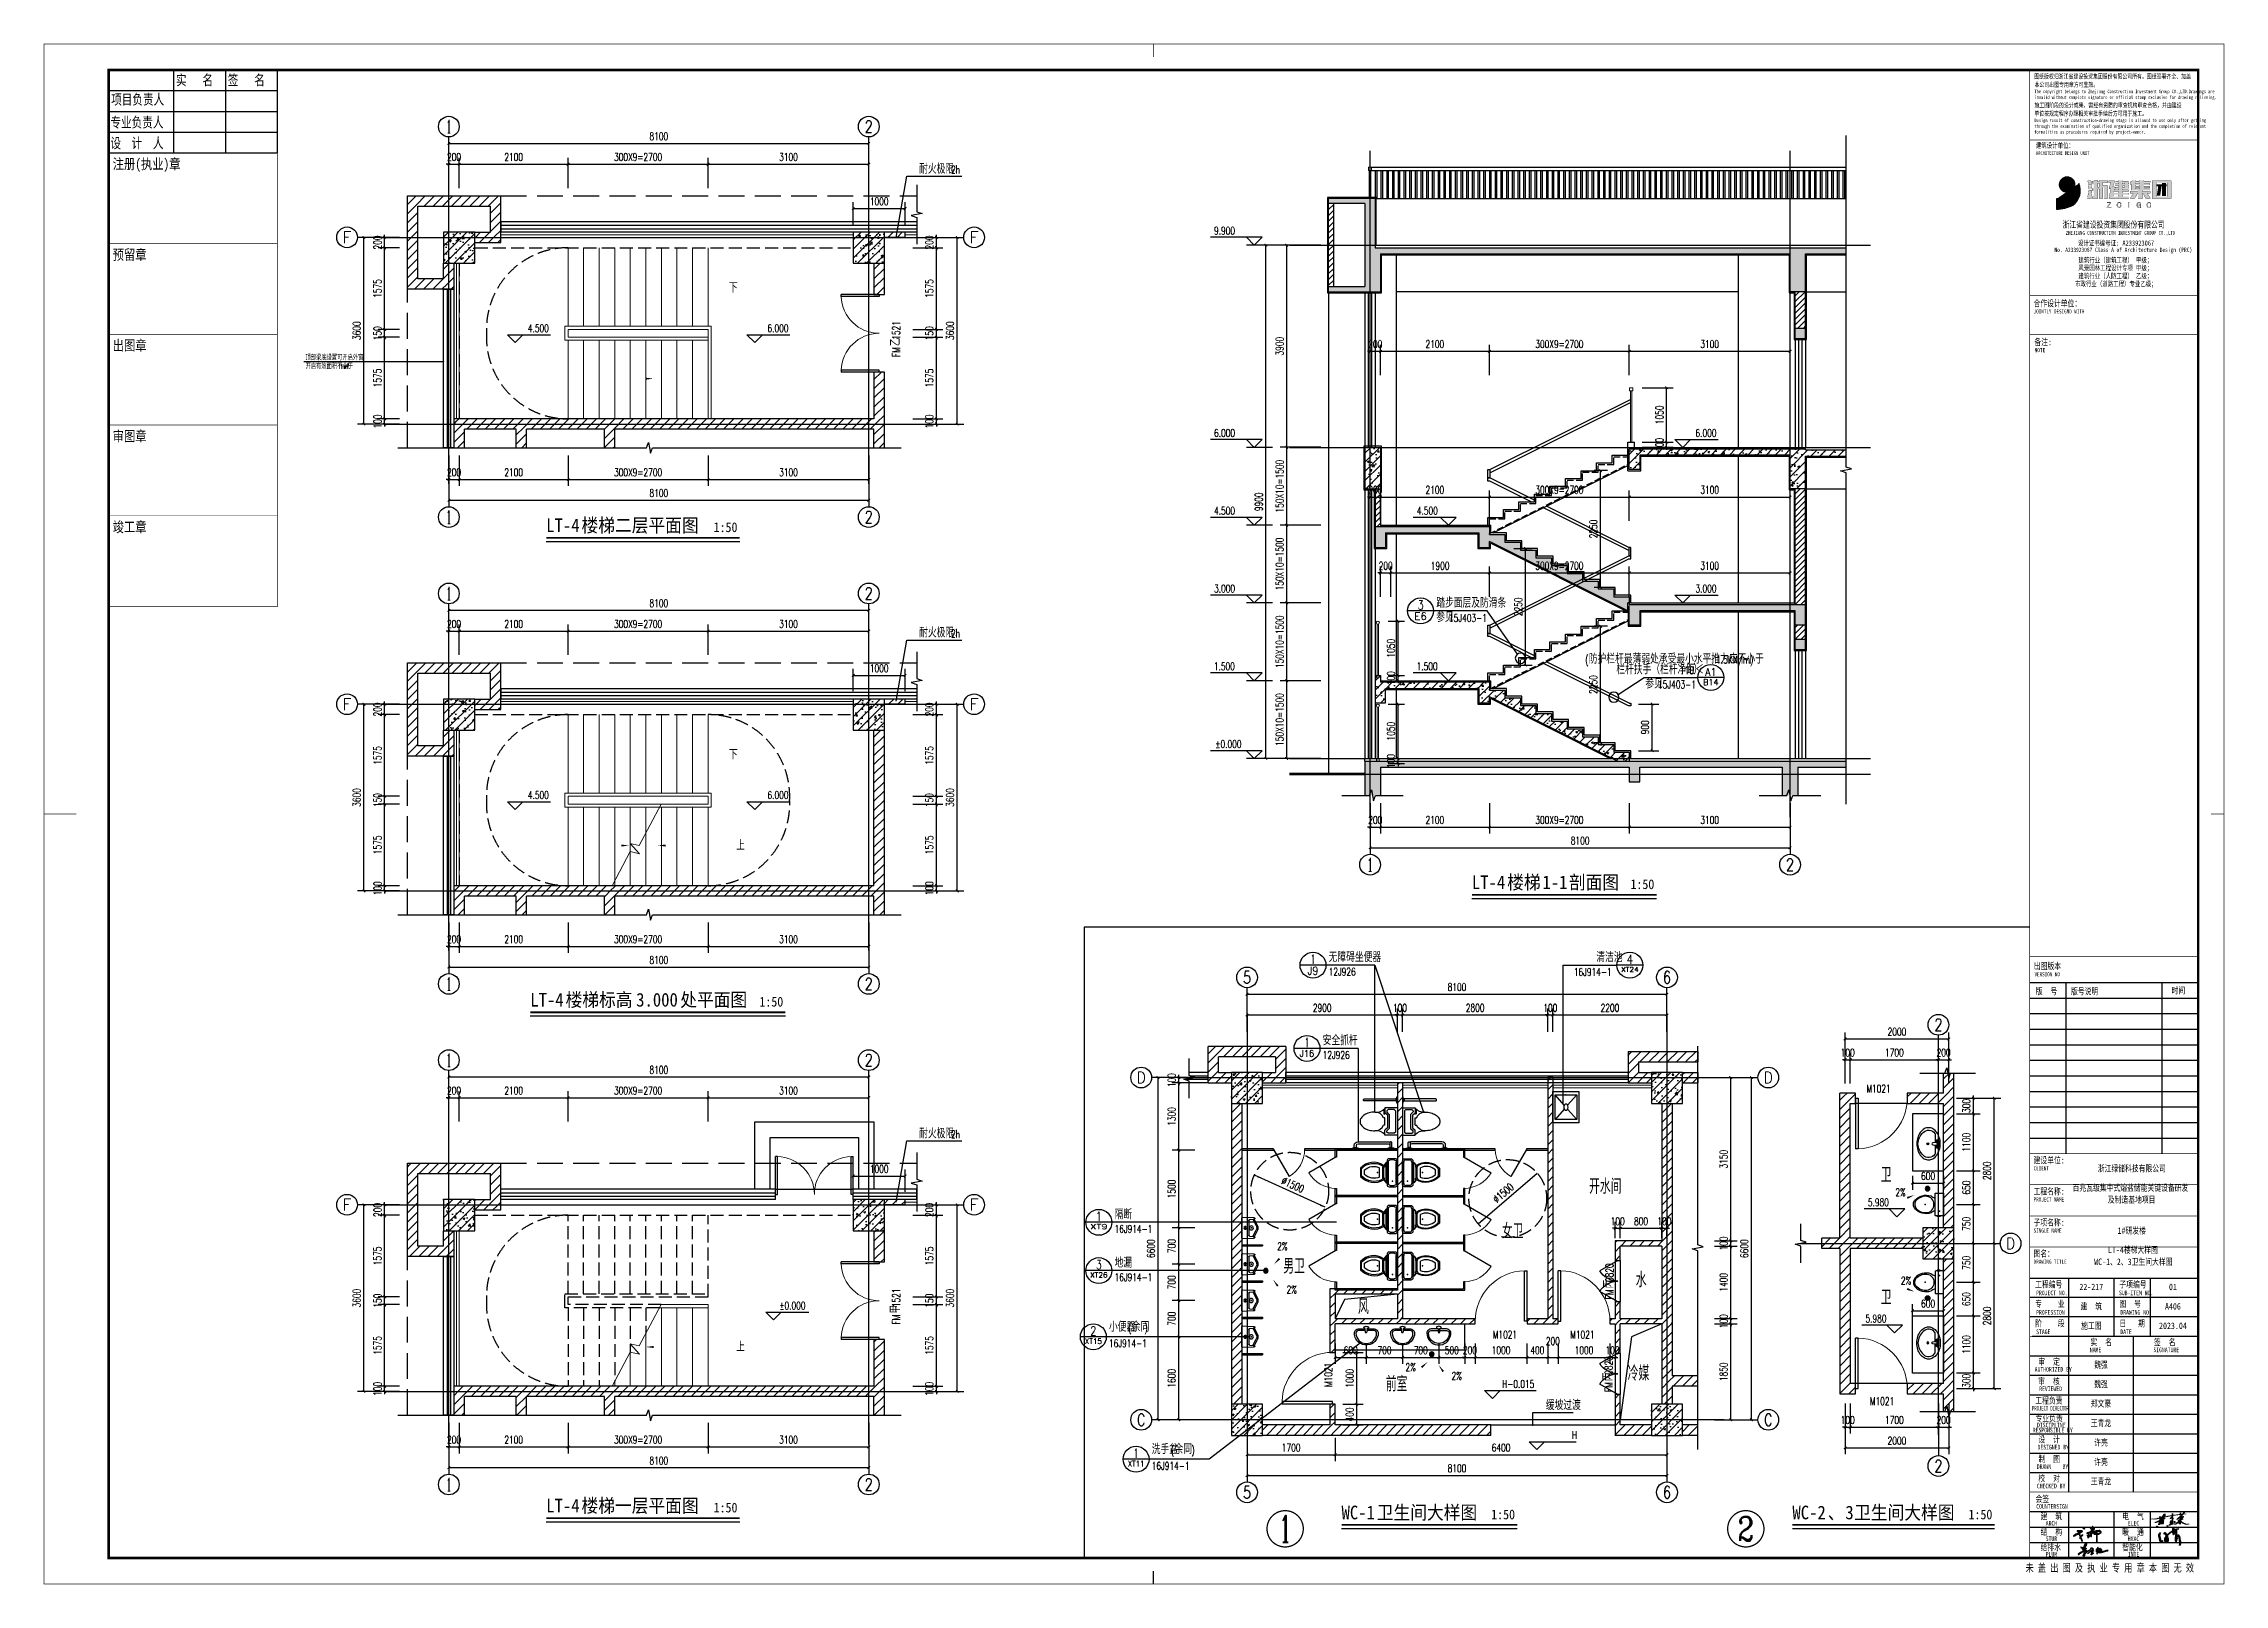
# Model space of a CAD drawing. Extents: x 1738711 to 2346805, y 1189731 to 2516152.
# Drawn here: x 2108077 to 2150139, y 1368210 to 1397922 of the extents above; entities that cross this region are included whole.
import ezdxf
from ezdxf.enums import TextEntityAlignment as Align

# ---------------------------------------------------------------- set-up
doc = ezdxf.new("R2010")
doc.units = 0
doc.header["$LTSCALE"] = 1000
doc.header["$MEASUREMENT"] = 0
doc.linetypes.add('DASH', pattern=[0.35, 0.25, -0.1])
doc.linetypes.add('复件 140224通州运河二期售楼部条件图_t3$0$X-ME SHAFT SH$0$X-B2$0$WATER_LINE', pattern=[0])
for name, color, linetype, lineweight in [('_0', 7, 'Continuous', 25), ('STAIR', 2, 'Continuous', 5), ('填充', 252, 'Continuous', 5), ('栏杆', 6, 'Continuous', 15)]:
    doc.layers.add(name, color=color, linetype=linetype, lineweight=lineweight)
for name, color, linetype in [('_line1', 151, 'Continuous'), ('A-文字', 7, 'Continuous'), ('AD-NOTE-BLPT', 3, 'Continuous'), ('AR-TEXT', 7, 'Continuous'), ('AXIS', 3, 'Continuous'), ('AXIS_TEXT', 7, 'Continuous'), ('COLUMN', 9, 'Continuous'), ('CONTINUOUS', 7, 'Continuous'), ('DIM_ELEV', 3, 'Continuous'), ('DIM_IDEN', 3, 'Continuous'), ('DIM_LEAD', 3, 'Continuous'), ('DIM_SYMB', 3, 'Continuous'), ('DOTE', 1, 'Continuous'), ('LATRINE', 6, 'Continuous'), ('LVTRY', 6, 'Continuous'), ('PUB_DIM', 3, 'Continuous'), ('PUB_HATCH', 8, 'Continuous'), ('PUB_TEXT', 7, 'Continuous'), ('S_E_STAIR', 4, 'Continuous'), ('TK', 4, 'Continuous'), ('WALL', 40, 'Continuous'), ('WINDOW', 144, 'Continuous'), ('WINDOW_TEXT', 7, 'Continuous'), ('切线', 35, 'Continuous'), ('屋面地漏', 7, 'Continuous'), ('看线', 8, 'Continuous'), ('签名', 2, 'Continuous')]:
    doc.layers.add(name, color=color, linetype=linetype)
doc.styles.add('_TCH_AXIS', font='COMPLEX', dxfattribs={"bigfont": 'GBCBIG'})
doc.styles.add('_TCH_DIM', font='SIMPLEX', dxfattribs={"bigfont": 'GBCBIG'})
doc.styles.add('_TCH_DIM_T3', font='SIMPLEX', dxfattribs={"width": 0.705882, "bigfont": 'GBCBIG'})
doc.styles.add('_TCH_LABEL', font='COMPLEX', dxfattribs={"bigfont": 'GBCBIG'})
doc.styles.add('_TCH_WINDOW', font='SIMPLEX', dxfattribs={"height": 3.5, "bigfont": 'GBCBIG'})
doc.styles.add('COMPLEX', font='COMPLEX')
doc.styles.get("Standard").update_dxf_attribs({"font": 'gbenor.shx', "bigfont": 'gbcbig.shx'})
doc.styles.add('宋体', font='SIMSUN.TTF', dxfattribs={"width": 0.75})
doc.styles.add('黑体', font='simhei_0.ttf', dxfattribs={"width": 0.9})
doc.dimstyles.new('_TCH_ARCH&&50', dxfattribs={"dimtxt": 148.75, "dimasz": 50, "dimexe": 125, "dimexo": 150, "dimgap": 63.125, "dimtad": 1, "dimdec": 0, "dimzin": 0, "dimdsep": 46, "dimtxsty": '_TCH_DIM_T3', "dimblk": 'ARCHTICK', "dimcen": 0.09, "dimclrt": 7, "dimazin": 2, "dimtfac": 1, "dimtdec": 0, "dimtix": 1, "dimtmove": 2, "dimatfit": 3, "dimfxl": 50, "dimtolj": 1, "dimtzin": 0, "dimarcsym": 0})
pattern_1 = [(45, (211569.91, 25941.04), (-56.1266008, 56.1266008), [])]
pattern_2 = [(45, (193593.49, -40469.55), (-88.3883476, 88.3883476), []), (50, (193593.5, -40469.55), (358.63009, -31.376067), [37.5, -412.5]), (355, (193593.5, -40469.55), (-69.375667, 376.096067), [30, -330]), (100.4514, (193623.37, -40472.16), (289.25469, 344.71977), [31.870095, -350.571056]), (46.1842, (193593.5, -40369.55), (533.620524, -82.75951), [56.25, -618.75]), (96.6356, (193637.96, -40376.44), (467.33135, 487.05894), [47.80514, -525.8565]), (351.1842, (193593.5, -40369.55), (467.33097, 487.0593), [45, -495]), (21, (193643.5, -40394.55), (298.453526, -201.309445), [37.5, -412.5]), (326, (193643.5, -40394.55), (121.657666, 362.57502), [30, -330]), (71.4514, (193668.36, -40411.32), (420.111314, 161.26525), [31.870095, -350.571056]), (37.5, (193593.49, -40469.55), (6.0799277, 166.446927), [0, -326, 0, -335, 0, -331.25]), (7.5, (193593.49, -40469.55), (131.534769, 197.205856), [0, -191, 0, -318.5, 0, -126.25]), (327.5, (193481.99, -40469.55), (266.911218, -11.277436), [0, -125, 0, -390, 0, -517.5]), (317.5, (193431.99, -40469.55), (291.593085, 50.052491), [0, -162.5, 0, -259, 0, -367.5])]
pattern_3 = [(45, (0, 0), (-88.3883476, 88.3883476), []), (50, (0, 0), (358.63009, -31.376067), [37.5, -412.5]), (355, (0, 0), (-69.375667, 376.096067), [30, -330]), (100.4514, (29.9, -2.6), (289.25469, 344.71977), [31.870095, -350.571056]), (46.1842, (0, 100), (533.620524, -82.75951), [56.25, -618.75]), (96.6356, (44.47, 93.1), (467.33135, 487.05894), [47.80514, -525.8565]), (351.1842, (0, 100), (467.33097, 487.0593), [45, -495]), (21, (50, 75), (298.453526, -201.309445), [37.5, -412.5]), (326, (50, 75), (121.657666, 362.57502), [30, -330]), (71.4514, (74.87, 58.22), (420.111314, 161.26525), [31.870095, -350.571056]), (37.5, (0, 0), (6.0799277, 166.446927), [0, -326, 0, -335, 0, -331.25]), (7.5, (0, 0), (131.534769, 197.205856), [0, -191, 0, -318.5, 0, -126.25]), (327.5, (-111.5, 0), (266.911218, -11.277436), [0, -125, 0, -390, 0, -517.5]), (317.5, (-161.5, 0), (291.593085, 50.052491), [0, -162.5, 0, -259, 0, -367.5])]
pattern_4 = [(45, (0, 89.76), (-88.388383, 88.388383), [])]

msp = doc.modelspace()

# ---------------------------------------------------------------- texts
at = {"layer": 'AR-TEXT'}
for s, height, p in [('开水间', 289.36, (2137885.8, 1375740.8)), ('卫', 289.4, (2143512.7, 1375963.7)), ('女卫', 289.36, (2136204.7, 1374879.1)), ('男卫', 289.36, (2131988.2, 1374202)), ('水', 289.4, (2138785.4, 1373940.2)), ('卫', 289.4, (2143512.7, 1373601.6)), ('风', 289.4, (2133429.5, 1373421.9)), ('前室', 289.36, (2133965, 1371930.9)), ('冷媒', 289.36, (2138629.9, 1372137))]:
    msp.add_text(s, height=height, dxfattribs=at).set_placement(p)
at = {"layer": 'DIM_IDEN', "color": 7, "style": '_TCH_DIM', "width": 0.705882}
for s, height, p in [('(', 148.8, (2137810.4, 1385966.6)), ('1.5KN/m)', 148.75, (2140337.8, 1385966.6))]:
    msp.add_text(s, height=height, dxfattribs=at).set_placement(p)
at = {"layer": 'DIM_IDEN', "color": 7, "style": '_TCH_DIM'}
msp.add_text('防护栏杆最薄弱处承受最小水平推力应不小于', height=168.794, dxfattribs=at).set_placement((2137880.4, 1385966.6))
at = {"layer": 'PUB_DIM', "color": 7, "style": '_TCH_DIM', "width": 0.705882}
for rotation, p in [(335.51996, (2131935.7, 1375941.3)), (40.57518, (2136107.3, 1375554.1))]:
    msp.add_text('%%c1500', height=148.75, rotation=rotation, dxfattribs=at).set_placement(p)
at = {"layer": 'PUB_TEXT', "color": 7, "style": '_TCH_DIM'}
for s, height, p in [('耐火极限：', 168.79, (2124964.1, 1395416)), ('下', 168.8, (2121295.2, 1393123.8)), ('顶部梁底设置可开启外窗', 101.277, (2113129.6, 1391817.9)), ('开启有效面积不小于', 101.28, (2113129.6, 1391649.9)), ('踏步面层及防滑条', 168.79, (2134938.2, 1387046)), ('参见', 168.79, (2134938.2, 1386771.6)), ('耐火极限：', 168.79, (2124964.1, 1386472.5)), ('栏杆扶手（栏杆净距＜', 168.79, (2138411, 1385763.1)), ('参见', 168.79, (2138970.1, 1385488.7)), ('）', 168.8, (2139899.7, 1385763.1)), ('下', 168.8, (2121295.2, 1384120.4)), ('上', 168.8, (2121435, 1382370.4)), ('无障碍坐便器', 168.79, (2132862.6, 1380213.5)), ('清洁池', 168.79, (2138024.3, 1380211.7)), ('安全抓杆', 168.79, (2132746.9, 1378608.1)), ('耐火极限：', 168.79, (2124964.1, 1376813.9)), ('隔断', 168.79, (2128732.8, 1375252)), ('地漏', 168.79, (2128732.8, 1374320.3)), ('小便器', 168.79, (2128626.2, 1373085.9)), ('余同', 168.79, (2129064.8, 1373085.9)), ('上', 168.8, (2121435, 1372700.1)), ('缓坡过渡', 168.79, (2137051.1, 1371573.6)), ('洗手盆', 168.79, (2129450, 1370724.7)), ('余同', 168.79, (2129888.6, 1370724.7))]:
    msp.add_text(s, height=height, dxfattribs=at).set_placement(p)
at = {"layer": 'PUB_TEXT', "color": 7}
for s, height, style, width, p in [('2h', 148.75, '_TCH_DIM', 0.705882, (2125578.5, 1395416)), ('9.900', 148.75, '_TCH_DIM', 0.705882, (2130652, 1394239.4)), ('4.500', 148.75, '_TCH_DIM', 0.705882, (2117417.2, 1392359.7)), ('6.000', 148.75, '_TCH_DIM', 0.705882, (2122037.8, 1392359.7)), ('1m', 89.25, '_TCH_DIM', 0.705882, (2113793.1, 1391649.9)), ('2', 44.6, '_TCH_DIM', 0.705882, (2113931.1, 1391702.4)), ('6.000', 148.75, '_TCH_DIM', 0.705882, (2130652, 1390339.4)), ('6.000', 148.75, '_TCH_DIM', 0.705882, (2139937.3, 1390339.4)), ('4.500', 148.75, '_TCH_DIM', 0.705882, (2130652, 1388839.4)), ('4.500', 148.75, '_TCH_DIM', 0.705882, (2134563, 1388839.4)), ('LT-4', 262.87, '黑体', 0.9, (2117771.3, 1388502.5)), ('楼梯二层平面图', 262.87, '黑体', 0.9, (2118451.8, 1388502.5)), ('1:50', 187.76, '黑体', 0.9, (2120999.8, 1388502.5)), ('3.000', 148.75, '_TCH_DIM', 0.705882, (2130652, 1387339.4)), ('3.000', 148.75, '_TCH_DIM', 0.705882, (2139937.3, 1387339.4)), ('15J403-1', 148.75, '_TCH_DIM', 0.705882, (2135183.9, 1386771.6)), ('2h', 148.75, '_TCH_DIM', 0.705882, (2125578.5, 1386472.5)), ('1.500', 148.75, '_TCH_DIM', 0.705882, (2130648, 1385839.4)), ('1.500', 148.75, '_TCH_DIM', 0.705882, (2134559, 1385839.4)), ('15J403-1', 148.75, '_TCH_DIM', 0.705882, (2139215.8, 1385488.7)), ('110', 148.75, '_TCH_DIM', 0.705882, (2139639.7, 1385763.1)), ('%%P0.000', 148.75, '_TCH_DIM', 0.705882, (2130678, 1384339.4)), ('4.500', 148.75, '_TCH_DIM', 0.705882, (2117417.2, 1383356.3)), ('6.000', 148.75, '_TCH_DIM', 0.705882, (2122037.8, 1383356.3)), ('LT-4', 262.87, '黑体', 0.9, (2135625.5, 1381618)), ('楼梯', 262.87, '黑体', 0.9, (2136306, 1381618)), ('1-1', 262.87, '黑体', 0.9, (2136986.5, 1381618)), ('剖面图', 262.87, '黑体', 0.9, (2137496.9, 1381618)), ('1:50', 187.76, '黑体', 0.9, (2138683.8, 1381618)), ('12J926', 148.75, '_TCH_DIM', 0.705882, (2132862.6, 1379948.6)), ('16J914-1', 148.75, '_TCH_DIM', 0.705882, (2137591.2, 1379944.1, 0)), ('楼梯标高', 262.87, '黑体', 0.9, (2118144.3, 1379352.4)), ('处平面图', 262.87, '黑体', 0.9, (2120355.9, 1379352.4)), ('LT-4', 262.87, '黑体', 0.9, (2117463.8, 1379352.4)), ('3.000', 262.87, '黑体', 0.9, (2119505.3, 1379352.4)), ('1:50', 187.76, '黑体', 0.9, (2121883.1, 1379352.4)), ('12J926', 148.75, '_TCH_DIM', 0.705882, (2132746.9, 1378343.2)), ('2h', 148.75, '_TCH_DIM', 0.705882, (2125578.5, 1376813.9)), ('5.980', 148.75, '_TCH_DIM', 0.705882, (2143263, 1375502.5)), ('2%%%', 148.75, '_TCH_DIM', 0.705882, (2143793.1, 1375695.6)), ('16J914-1', 148.75, '_TCH_DIM', 0.705882, (2128732.8, 1374990.8)), ('2%%%', 148.75, '_TCH_DIM', 0.705882, (2131871, 1374655.7)), ('16J914-1', 148.75, '_TCH_DIM', 0.705882, (2128732.8, 1374059.1)), ('2%%%', 148.75, '_TCH_DIM', 0.705882, (2132051.9, 1373820.7)), ('2%%%', 148.75, '_TCH_DIM', 0.705882, (2143900.1, 1373991.8)), ('%%P0.000', 148.75, '_TCH_DIM', 0.705882, (2122268.9, 1373512)), ('5.980', 148.75, '_TCH_DIM', 0.705882, (2143217.2, 1373261.5)), ('16J914-1', 148.75, '_TCH_DIM', 0.705882, (2128626.2, 1372782.6)), ('(', 148.8, '_TCH_DIM', 0.705882, (2128994.8, 1373085.9)), (')', 148.8, '_TCH_DIM', 0.705882, (2129310.6, 1373085.9)), ('2%%%', 148.75, '_TCH_DIM', 0.705882, (2134343.9, 1372323.8)), ('2%%%', 148.75, '_TCH_DIM', 0.705882, (2135233.2, 1372155.9)), ('H-0.015', 148.75, '_TCH_DIM', 0.705882, (2136208.6, 1371998.8)), ('(', 148.8, '_TCH_DIM', 0.705882, (2129818.6, 1370724.7)), (')', 148.8, '_TCH_DIM', 0.705882, (2130216.5, 1370724.7)), ('H', 148.8, '_TCH_DIM', 0.705882, (2137553.1, 1371013.7)), ('16J914-1', 148.75, '_TCH_DIM', 0.705882, (2129450, 1370421.4)), ('LT-4', 262.87, '黑体', 0.9, (2117771.3, 1369597.4)), ('楼梯一层平面图', 262.87, '黑体', 0.9, (2118451.8, 1369597.4)), ('1:50', 187.76, '黑体', 0.9, (2120999.8, 1369597.4)), ('WC-1', 262.87, '黑体', 0.9, (2133110.7, 1369464.6)), ('卫生间大样图', 262.87, '黑体', 0.9, (2133791.2, 1369464.6)), ('1:50', 187.76, '黑体', 0.9, (2135997.6, 1369464.6)), ('WC-2', 262.87, '黑体', 0.9, (2141806.8, 1369464.6)), ('3', 262.9, '黑体', 0.9, (2142827.6, 1369464.6)), ('卫生间大样图', 262.87, '黑体', 0.9, (2142997.7, 1369464.6)), ('1:50', 187.76, '黑体', 0.9, (2145204, 1369464.6)), ('、', 262.9, '黑体', 0.9, (2142487.3, 1369464.6))]:
    msp.add_text(s, height=height, dxfattribs=dict(at, style=style, width=width)).set_placement(p)
at = {"layer": 'PUB_TEXT', "color": 7, "style": '_TCH_LABEL'}
for s, height, p, p2 in [('E6', 144.93, (2134514.9, 1386807.8), (2134756.4, 1386807.8)), ('3', 174, (2134577.7, 1387010), (2134693.7, 1387010)), ('B14', 119.47, (2140082.5, 1385548), (2140384.1, 1385548)), ('A1', 152.49, (2140124.4, 1385728.4), (2140342.2, 1385728.4)), ('J9', 153.99, (2132453.7, 1379967), (2132666.4, 1379967)), ('1', 178.5, (2132521.8, 1380177.3), (2132598.3, 1380177.3)), ('XT24', 95.36, (2138502.8, 1380019.4), (2138843.4, 1380019.4)), ('4', 171.8, (2138607.6, 1380177.7), (2138738.5, 1380177.7)), ('J16', 131.66, (2132306.4, 1378382), (2132582.3, 1378382)), ('1', 178.5, (2132406.1, 1378571.9), (2132482.6, 1378571.9)), ('XT26', 97.23, (2128261.3, 1374128.3), (2128599.3, 1374128.3)), ('3', 174, (2128372.3, 1374288), (2128488.3, 1374288)), ('XT15', 102.18, (2128158.3, 1372847.5), (2128489.2, 1372847.5)), ('2', 174, (2128265.7, 1373011.5), (2128381.7, 1373011.5)), ('1', 178.5, (2129109.3, 1370650.1), (2129185.7, 1370650.1)), ('XT11', 107.52, (2128986.2, 1370481.7), (2129308.8, 1370481.7)), ('1', 514.7, (2131913.2, 1369024.1), (2132133.8, 1369024.1)), ('2', 465.9, (2140753.2, 1369048.5), (2141063.8, 1369048.5))]:
    msp.add_text(s, height=height, dxfattribs=at).set_placement(p, p2, align=Align.FIT)
for s, height, width, p, p2 in [('XT9', 97.23, 1.377358, (2128261.3, 1375060), (2128599.3, 1375060)), ('1', 174, 1.555556, (2128372.3, 1375219.7), (2128488.3, 1375219.7))]:
    msp.add_text(s, height=height, dxfattribs=dict(at, width=width)).set_placement(p, p2, align=Align.FIT)
at = {"layer": 'WINDOW_TEXT', "style": '_TCH_WINDOW', "width": 0.705882}
for s, p in [('1521', (2124595.2, 1392210.7)), ('FM', (2124595.2, 1391877.8)), ('0820', (2138353.8, 1374040)), ('1521', (2124595.2, 1373554.5)), ('FM', (2138353.8, 1373707.1)), ('FM', (2124595.2, 1373221.6)), ('0820', (2138339, 1372252.5)), ('FM', (2138339, 1371919.6))]:
    msp.add_text(s, height=148.75, rotation=90, dxfattribs=at).set_placement(p)
at = {"layer": 'WINDOW_TEXT', "style": '_TCH_WINDOW'}
for s, p in [('乙', (2124595.2, 1392087.8)), ('丙', (2138353.8, 1373917.1)), ('甲', (2124595.2, 1373431.6)), ('丙', (2138339, 1372129.6))]:
    msp.add_text(s, height=168.8, rotation=90, dxfattribs=at).set_placement(p)

# ---------------------------------------------------------------- blocks, each defined once
blk = doc.blocks.new('gdfdgdfgdfbvfcxv')
at = {"layer": '填充'}
blk.add_line((264925, -67479), (264925, -67589), dxfattribs=at)
for points in [[(264919, -67480), (264829, -67480, -1), (264829, -67468), (264919, -67468)], [(264919, -67588), (264829, -67588, 1), (264829, -67600), (264919, -67600)]]:
    blk.add_lwpolyline(points, format="xyb", dxfattribs=at)
blk.add_lwpolyline([(264911, -67634), (264911, -67434), (264919, -67434), (264919, -67634)], close=True, dxfattribs=at)
blk.add_lwpolyline([(264911, -67634), (264911, -67434), (264919, -67434), (264919, -67634)], close=True, dxfattribs=at)
for centre, radius, start, end in [((264919, -67483), 4.5, 318.23878, 90), ((264915, -67488), 9.2, 330.31985, 59.74924), ((264919, -67495), 4.5, 318.23878, 90), ((264919, -67501), 4.5, 318.23878, 90), ((264919, -67507), 4.5, 318.23878, 90), ((264919, -67513), 4.5, 318.23878, 90), ((264919, -67519), 4.5, 318.23878, 90), ((264919, -67525), 4.5, 318.23878, 90), ((264919, -67531), 4.5, 318.23878, 90), ((264919, -67537), 4.5, 318.23878, 90), ((264919, -67543), 4.5, 318.23878, 90), ((264919, -67549), 4.5, 318.23878, 90), ((264919, -67555), 4.5, 318.23878, 90), ((264919, -67561), 4.5, 318.23878, 90), ((264919, -67567), 4.5, 318.23878, 90), ((264919, -67573), 4.5, 318.23878, 90), ((264919, -67579), 4.5, 318.23878, 90), ((264919, -67585), 4.5, 269.99996, 90)]:
    blk.add_arc(centre, radius, start, end, dxfattribs=at)
blk = doc.blocks.new('$lvtry$00000218')
at = {"color": 0, "linetype": 'Continuous'}
for p, q in [((-243, -138), (-243, -62)), ((-203, -22), (208, -22)), ((208, -178), (-203, -178)), ((198, -200), (-190, -200)), ((-190, -216), (198, -216)), ((-133, -263), (-133, -248)), ((-133, -248), (-103, -248)), ((-133, -263), (141, -263)), ((-103, -248), (-103, -263)), ((-103, -248), (-102, -248)), ((-97, -283), (108, -283)), ((-84, -343), (96, -343)), ((-73, -200), (-73, -216)), ((-73, -216), (83, -216)), ((83, -200), (83, -216)), ((141, -248), (110, -248)), ((110, -248), (110, -263)), ((141, -263), (141, -248)), ((248, -62), (248, -138)), ((-44, -693), (64, -693)), ((-35, -633), (55, -633))]:
    blk.add_line(p, q, dxfattribs=at)
blk.add_lwpolyline([(141, -263, -0.386399), (87, -713), (-68, -713, -0.361809), (-133, -263), (-190, -216), (-190, -200), (-230, -200, -0.414212), (-270, -160), (-270, -40, -0.414219), (-230, 0), (230, 0, -0.414212), (270, -40), (270, -160, -0.414212), (230, -200), (198, -200), (198, -216)], format="xyb", close=True, dxfattribs=at)
for centre, radius, start, end in [((-203, -62), 40, 90, 180), ((-203, -138), 40, 180, 270), ((170, -449), 336, 154.7009, 223.6689), ((-97, -323), 40, 90, 154.7009), ((170, -449), 276, 157.3076, 221.9151), ((-134, -459), 257, 317.2188, 26.7387), ((-134, -459), 317, 315.3845, 29.315), ((108, -323), 40, 29.315, 90), ((208, -62), 40, 0, 90), ((208, -138), 40, 270, 0), ((-44, -653), 40, 223.6689, 270), ((64, -653), 40, 270, 315.3845)]:
    blk.add_arc(centre, radius, start, end, dxfattribs=at)
at = {"color": 0}
for p in [(-162, -97), (7, -382)]:
    blk.add_point(p, dxfattribs=at)
blk = doc.blocks.new('$TCHSYS$APDOOR2D')
blk.add_line((0.5, 0), (0, 0.866))
at = {"lineweight": 13}
blk.add_arc((0.5, 0), 1, 120, 180, dxfattribs=at)
blk = doc.blocks.new('herahraehreh')
at = {"layer": 'LATRINE'}
for p, q in [((5930054, 676667), (5928854, 676667)), ((5928854, 676667), (5928854, 676504)), ((5928854, 676504), (5928879, 676504)), ((5930054, 676642), (5928879, 676642)), ((5928879, 676504), (5928879, 676642)), ((5930054, 676642), (5930054, 676667)), ((5928879, 675904), (5928854, 675904)), ((5928854, 675904), (5928854, 675742)), ((5930054, 675742), (5928854, 675742)), ((5928879, 675767), (5928879, 675904)), ((5930054, 675767), (5928879, 675767)), ((5930054, 675742), (5930054, 675767))]:
    blk.add_line(p, q, dxfattribs=at)
at = {"layer": 'LATRINE', "xscale": 600, "yscale": -600, "zscale": 25, "rotation": 270}
blk.add_blockref('$TCHSYS$APDOOR2D', (5928866, 676204), dxfattribs=at)
at = {"layer": 'LVTRY', "rotation": 269.9999999999435}
blk.add_blockref('$lvtry$00000218', (5930054, 676204), dxfattribs=at)
blk = doc.blocks.new('$plan$00001624')
for p, q in [((646, -13), (661, -28)), ((701, -28), (716, -13))]:
    blk.add_line(p, q)
for points in [[(60, 0), (60, -13), (-60, -13), (-60, 0)], [(744, 0), (744, -13), (624, -13), (624, 0)]]:
    blk.add_lwpolyline(points, close=True)
blk.add_lwpolyline([(-38, -13), (-23, -28), (17, -28), (33, -13)])
for points in [[(-23, -28), (-23, -66, 0.414213), (49, -137), (632, -137, 0.119966), (665, -129)], [(17, -28), (17, -66, 0.414211), (49, -97), (632, -97, 0.298815), (661, -78)]]:
    blk.add_lwpolyline(points, format="xyb")
blk.add_lwpolyline([(681, -137), (681, -137, -0.414214), (661, -117), (661, -28), (701, -28), (701, -117, -0.414214)], format="xyb", close=True)
blk = doc.blocks.new('A$C3D6C1C4F')
at = {"layer": 'LVTRY'}
for p, q in [((0, 736), (240, 736)), ((0, 208), (0, 736)), ((0, 736), (240, 736)), ((0, 208), (0, 736)), ((36, 676), (60, 700)), ((36, 676), (60, 700)), ((36, 268), (36, 676)), ((36, 268), (36, 676)), ((60, 700), (180, 700)), ((60, 700), (180, 700)), ((156, 607), (204, 655)), ((156, 607), (204, 655)), ((156, 337), (156, 607)), ((156, 337), (156, 607)), ((180, 700), (204, 676)), ((180, 700), (204, 676)), ((192, 592), (240, 640)), ((192, 592), (240, 640)), ((192, 352), (192, 592)), ((192, 352), (192, 592)), ((204, 676), (204, 655)), ((204, 676), (204, 655)), ((240, 736), (240, 640)), ((240, 736), (240, 640)), ((240, 544), (240, 400)), ((240, 544), (267, 544)), ((240, 544), (240, 400)), ((240, 544), (267, 544)), ((0, 208), (240, 208)), ((0, 208), (240, 208)), ((28, 77), (13, 93)), ((13, 22), (28, 37)), ((60, 244), (36, 268)), ((60, 244), (36, 268)), ((60, 244), (180, 244)), ((60, 244), (180, 244)), ((156, 337), (204, 289)), ((156, 337), (204, 289)), ((204, 268), (180, 244)), ((204, 268), (180, 244)), ((192, 352), (240, 304)), ((192, 352), (240, 304)), ((204, 268), (204, 289)), ((204, 268), (204, 289)), ((240, 400), (267, 400)), ((240, 400), (267, 400)), ((240, 316), (240, 304)), ((240, 316), (240, 304)), ((240, 208), (240, 304)), ((240, 208), (240, 304)), ((240, 256), (264, 256)), ((240, 256), (264, 256)), ((264, 256), (264, 316)), ((264, 256), (264, 316))]:
    blk.add_line(p, q, dxfattribs=at)
blk.add_lwpolyline([(0, 120), (13, 120), (13, 0), (0, 0)], close=True, dxfattribs=at)
blk.add_lwpolyline([(653, 57), (653, 57, -0.414214), (633, 37), (28, 37), (28, 77), (633, 77, -0.414214)], format="xyb", close=True, dxfattribs=at)
for centre, radius, start, end in [((403, 866), 216, 221.089, 277.7989), ((403, 866), 216, 221.089, 277.7989), ((432, 472), 180, 90, 156.4218), ((432, 472), 180, 90, 156.4218), ((432, 193), 459, 75.4857, 90), ((432, 193), 459, 75.4857, 90), ((468, 331), 317, 57.9946, 75.4857), ((468, 331), 317, 57.9946, 75.4857), ((522, 417), 214, 33.5341, 57.9946), ((522, 417), 214, 33.5341, 57.9946), ((604, 472), 116, 0, 33.5341), ((604, 472), 116, 0, 33.5341), ((604, 472), 116, 326.4659, 360), ((604, 472), 116, 326.4659, 360), ((252, 316), 12, 0, 180), ((252, 316), 12, 0, 180), ((403, 78), 216, 82.2011, 138.911), ((403, 78), 216, 82.2011, 138.911), ((432, 472), 180, 203.5782, 270), ((432, 472), 180, 203.5782, 270), ((432, 751), 459, 270, 284.5143), ((432, 751), 459, 270, 284.5143), ((468, 614), 317, 284.5143, 302.0054), ((468, 614), 317, 284.5143, 302.0054), ((522, 527), 214, 302.0054, 326.4659), ((522, 527), 214, 302.0054, 326.4659)]:
    blk.add_arc(centre, radius, start, end, dxfattribs=at)
at = {"layer": 'LVTRY', "extrusion": (0, 0, -1), "zscale": -1}
blk.add_blockref('$plan$00001624', (-808, 1000), dxfattribs=at)
blk = doc.blocks.new('$lvtry$00000191')
for p, q in [((-250, -50, 0), (-39, -219, 0)), ((-250, -450, 0), (-39, -281, 0)), ((39, -219, 0), (250, -50, 0)), ((39, -281, 0), (250, -450, 0))]:
    blk.add_line(p, q)
at = {"elevation": 0}
for points in [[(300, -500), (300, 0), (-300, 0), (-300, -500)], [(250, -450), (250, -50), (-250, -50), (-250, -450)]]:
    blk.add_lwpolyline(points, close=True, dxfattribs=at)
blk.add_circle((0, -250, 0), 50)
blk.add_point((0, -50, 0))
blk = doc.blocks.new('$lvtry$00000214')
at = {"color": 0}
blk.add_lwpolyline([(-198, -166), (198, -166, 0.414214), (218, -146), (218, 0), (-218, 0), (-218, -146, 0.414214)], format="xyb", close=True, dxfattribs=at)
blk.add_lwpolyline([(-218, -64), (-232, -64), (-232, -122), (-218, -122)], close=True, dxfattribs=at)
for points in [[(-124, -167, -0.078767), (-161, -243, 0.305356), (-82, -557), (-23, -578), (36, -578), (82, -557, 0.297885), (164, -243, -0.072356), (124, -167, 2.053922)], [(108, -225, -0.300989), (144, -427, -0.075183), (74, -538), (24, -552), (-13, -552), (-74, -538, -0.223014), (-156, -322, -0.196873), (-108, -225, -0.355349), (108, -225, -0.708891)]]:
    blk.add_lwpolyline(points, format="xyb", dxfattribs=at)
for p in [(-129, -81), (0, -357)]:
    blk.add_point(p, dxfattribs=at)
blk = doc.blocks.new('$lvtry$00000196')
at = {"color": 0}
for points in [[(219, -385, 0.106486), (289, -308, 0.130324), (310, -225, 0.130324), (289, -143, 0.106486), (219, -66, 0.084172), (123, -18, 0.073176), (0, 0, 0.073176), (-123, -18, 0.084172), (-219, -66, 0.106486), (-289, -143, 0.130324), (-310, -225, 0.130324), (-289, -308, 0.106486), (-219, -385, 0.084172), (-123, -433, 0.073176), (0, -451, 0.073176), (123, -433, 0.084172)], [(-22, -44), (-17, -142, 1), (21, -142), (26, -44, 0.493794)]]:
    blk.add_lwpolyline(points, format="xyb", close=True, dxfattribs=at)
for points in [[(-218, -329, -0.467303), (-199, -103, -0.154885), (-179, -96), (-17, -96, -0.154885)], [(21, -96), (183, -96, -0.154885), (203, -103, -0.467303), (222, -329, -0.210278), (2, -430, -0.210278), (-218, -329, -0.467303)]]:
    blk.add_lwpolyline(points, format="xyb", dxfattribs=at)
for points in [[(-52, -25), (56, -25)], [(-52, -78), (-20, -78)], [(24, -78), (56, -78)]]:
    blk.add_lwpolyline(points, dxfattribs=at)
for centre, radius in [((-52, -52), 19.4), ((-52, -52), 12.6), ((2, -241), 19.7), ((2, -241), 14.7), ((56, -52), 19.4), ((56, -52), 12.6)]:
    blk.add_circle(centre, radius, dxfattribs=at)
for centre, start, end in [((-52, -52), 90, 270), ((56, -52), 270, 90)]:
    blk.add_arc(centre, 26.5, start, end, dxfattribs=at)
for p in [(2, -62), (2, -241)]:
    blk.add_point(p, dxfattribs=at)
blk = doc.blocks.new('A$C150E2539')
at = {"layer": 'AD-NOTE-BLPT', "color": 3}
for p, q in [((138, 195), (70, 128)), ((72, 151), (145, 78)), ((168, 183), (83, 98)), ((87, 178), (172, 93)), ((186, 158), (108, 80)), ((114, 194), (188, 120)), ((187, 117), (149, 79)), ((168, 182), (176, 174))]:
    blk.add_line(p, q, dxfattribs=at)
for radius in [79.8, 60]:
    blk.add_circle((130, 136), radius, dxfattribs=at)
blk = doc.blocks.new('资质')
h = blk.add_hatch(color=172)
h.dxf.hatch_style = 1
edge = h.paths.add_edge_path()
edge.add_arc((1560, 4326), 584, 319.08682, 358.98375, ccw=False)
edge.add_arc((1305, 4938), 1215, 269.04912, 305.02516, ccw=False)
edge.add_line((1284, 3723), (1284, 3353))
edge.add_arc((1232, 4706), 1354, 272.20271, 299.02393)
edge.add_arc((1467, 4096), 712, 306.34315, 377.9475)
h = blk.add_hatch(color=172)
h.dxf.hatch_style = 1
edge = h.paths.add_edge_path()
edge.add_arc((1548, 4309), 596, -40.47515, 0.59597, ccw=False)
edge.add_arc((1305, 4917), 1215, 269.04912, 305.02516, ccw=False)
edge.add_line((1284, 3702), (1284, 3332))
edge.add_arc((1299, 4693), 1361, 269.4018, 296.99367)
edge.add_arc((1525, 4036), 680, 305.13111, 384.24689)
h = blk.add_hatch(color=1)
h.dxf.hatch_style = 1
edge = h.paths.add_edge_path()
edge.add_arc((1697, 4285), 290, 0, 360)
h = blk.add_hatch(color=1)
h.dxf.hatch_style = 1
edge = h.paths.add_edge_path()
edge.add_arc((1697, 4264), 290, 0, 360)
at = {"layer": 'A-文字'}
h = blk.add_hatch(color=256, dxfattribs=at)
h.dxf.hatch_style = 1
h.paths.add_polyline_path([(3703, 3383), (3703, 3383), (3703, 3384), (3708, 3384), (3710, 3384), (3714, 3384), (3722, 3385), (3725, 3386), (3733, 3389), (3739, 3391), (3742, 3393), (3747, 3396), (3753, 3400), (3756, 3402), (3760, 3407), (3762, 3410), (3764, 3411), (3766, 3413), (3770, 3420), (3771, 3423), (3774, 3430), (3775, 3432), (3775, 3433), (3776, 3435), (3777, 3439), (3777, 3440), (3778, 3443), (3779, 3449), (3779, 3451), (3780, 3457), (3780, 3460), (3780, 3462), (3780, 3465), (3781, 3466), (3781, 3467), (3780, 3468), (3780, 3469), (3780, 3469), (3779, 3469), (3766, 3469), (3760, 3469), (3747, 3469), (3747, 3469), (3746, 3469), (3746, 3469), (3746, 3465), (3746, 3463), (3746, 3459), (3746, 3459), (3746, 3459), (3745, 3459), (3745, 3456), (3745, 3454), (3745, 3451), (3744, 3450), (3744, 3449), (3744, 3447), (3744, 3444), (3744, 3443), (3743, 3440), (3742, 3435), (3741, 3432), (3738, 3427), (3736, 3424), (3735, 3422), (3732, 3419), (3729, 3417), (3728, 3416), (3726, 3414), (3721, 3411), (3718, 3410), (3712, 3408), (3707, 3407), (3705, 3407), (3699, 3407), (3694, 3407), (3691, 3408), (3686, 3410), (3682, 3411), (3680, 3412), (3676, 3415), (3672, 3417), (3671, 3419), (3668, 3422), (3666, 3424), (3665, 3425), (3663, 3427), (3660, 3433), (3659, 3437), (3657, 3443), (3656, 3446), (3656, 3447), (3655, 3449), (3655, 3452), (3654, 3453), (3654, 3456), (3653, 3460), (3653, 3462), (3652, 3467), (3652, 3471), (3652, 3473), (3652, 3478), (3652, 3478), (3652, 3478), (3651, 3478), (3651, 3485), (3651, 3488), (3651, 3495), (3652, 3495), (3652, 3495), (3652, 3495), (3652, 3500), (3652, 3503), (3652, 3507), (3652, 3507), (3652, 3507), (3653, 3507), (3653, 3509), (3653, 3510), (3653, 3512), (3653, 3513), (3653, 3513), (3653, 3514), (3654, 3518), (3654, 3520), (3654, 3523), (3656, 3531), (3657, 3535), (3660, 3543), (3662, 3546), (3663, 3548), (3664, 3552), (3668, 3556), (3669, 3559), (3673, 3563), (3677, 3566), (3680, 3568), (3685, 3570), (3688, 3571), (3690, 3572), (3693, 3573), (3695, 3573), (3696, 3573), (3697, 3574), (3703, 3574), (3706, 3574), (3711, 3574), (3717, 3573), (3720, 3572), (3726, 3569), (3727, 3568), (3728, 3568), (3729, 3567), (3732, 3564), (3733, 3563), (3736, 3561), (3739, 3556), (3741, 3553), (3742, 3547), (3743, 3545), (3743, 3544), (3744, 3543), (3744, 3537), (3745, 3535), (3746, 3529), (3746, 3526), (3746, 3524), (3746, 3521), (3759, 3521), (3766, 3521), (3779, 3521), (3779, 3521), (3779, 3521), (3779, 3521), (3779, 3525), (3779, 3527), (3779, 3530), (3779, 3530), (3779, 3530), (3779, 3530), (3779, 3533), (3779, 3534), (3779, 3537), (3778, 3543), (3777, 3546), (3775, 3552), (3774, 3554), (3774, 3555), (3773, 3557), (3772, 3560), (3771, 3561), (3770, 3564), (3769, 3565), (3769, 3566), (3767, 3567), (3768, 3568), (3767, 3568), (3766, 3569), (3764, 3572), (3762, 3574), (3759, 3577), (3755, 3580), (3753, 3581), (3750, 3585), (3744, 3588), (3742, 3589), (3736, 3592), (3735, 3592), (3734, 3592), (3733, 3593), (3732, 3594), (3732, 3594), (3731, 3594), (3728, 3595), (3726, 3595), (3723, 3596), (3719, 3596), (3717, 3596), (3713, 3597), (3706, 3597), (3702, 3597), (3695, 3597), (3685, 3596), (3680, 3595), (3671, 3591), (3666, 3589), (3663, 3588), (3659, 3585), (3657, 3584), (3656, 3584), (3655, 3582), (3650, 3579), (3648, 3577), (3643, 3573), (3639, 3567), (3637, 3564), (3632, 3559), (3632, 3558), (3632, 3557), (3631, 3557), (3629, 3553), (3629, 3552), (3627, 3549), (3623, 3540), (3622, 3535), (3620, 3526), (3619, 3523), (3619, 3522), (3618, 3519), (3618, 3516), (3618, 3514), (3617, 3511), (3617, 3508), (3617, 3507), (3617, 3504), (3616, 3504), (3616, 3504), (3616, 3504), (3616, 3500), (3616, 3498), (3616, 3493), (3616, 3493), (3616, 3493), (3615, 3493), (3615, 3486), (3615, 3483), (3615, 3475), (3616, 3475), (3616, 3475), (3616, 3475), (3616, 3472), (3616, 3470), (3616, 3466), (3617, 3456), (3619, 3450), (3621, 3440), (3623, 3433), (3625, 3430), (3628, 3424), (3629, 3422), (3630, 3421), (3632, 3419), (3634, 3416), (3634, 3415), (3636, 3412), (3639, 3409), (3640, 3408), (3643, 3406), (3646, 3403), (3648, 3402), (3651, 3399), (3652, 3399), (3653, 3398), (3653, 3398), (3660, 3393), (3663, 3392), (3671, 3389), (3674, 3388), (3676, 3387), (3679, 3386), (3682, 3386), (3683, 3386), (3686, 3385), (3688, 3385), (3689, 3385), (3691, 3384), (3695, 3384), (3698, 3384), (3702, 3384), (3702, 3384), (3702, 3384), (3702, 3383)])
h.paths.add_polyline_path([(4465, 3383), (4466, 3383), (4466, 3384), (4470, 3384), (4472, 3384), (4476, 3384), (4483, 3385), (4487, 3386), (4494, 3389), (4499, 3391), (4501, 3392), (4506, 3396), (4508, 3397), (4508, 3398), (4510, 3399), (4511, 3399), (4512, 3399), (4512, 3399), (4512, 3396), (4512, 3395), (4513, 3393), (4514, 3390), (4514, 3389), (4515, 3385), (4515, 3385), (4515, 3385), (4516, 3384), (4516, 3384), (4517, 3384), (4517, 3383), (4526, 3383), (4531, 3383), (4540, 3383), (4541, 3384), (4541, 3384), (4542, 3385), (4542, 3427), (4542, 3448), (4542, 3490), (4541, 3490), (4541, 3491), (4540, 3491), (4510, 3491), (4495, 3491), (4466, 3491), (4466, 3491), (4465, 3491), (4465, 3491), (4465, 3482), (4465, 3477), (4465, 3468), (4483, 3468), (4492, 3468), (4510, 3468), (4510, 3468), (4511, 3467), (4511, 3467), (4511, 3458), (4511, 3453), (4511, 3444), (4510, 3438), (4509, 3436), (4507, 3430), (4506, 3427), (4505, 3426), (4504, 3423), (4503, 3423), (4503, 3422), (4503, 3421), (4500, 3419), (4499, 3418), (4496, 3415), (4492, 3412), (4489, 3411), (4484, 3409), (4482, 3408), (4480, 3408), (4478, 3407), (4475, 3407), (4474, 3407), (4472, 3407), (4470, 3406), (4468, 3406), (4466, 3407), (4462, 3407), (4460, 3408), (4455, 3409), (4450, 3411), (4448, 3413), (4443, 3416), (4442, 3417), (4442, 3417), (4441, 3418), (4438, 3420), (4437, 3421), (4435, 3424), (4433, 3427), (4431, 3429), (4429, 3432), (4426, 3439), (4425, 3442), (4423, 3449), (4423, 3452), (4422, 3453), (4422, 3456), (4422, 3460), (4421, 3462), (4420, 3467), (4420, 3471), (4420, 3473), (4420, 3478), (4420, 3478), (4420, 3478), (4420, 3478), (4420, 3485), (4420, 3489), (4420, 3496), (4420, 3496), (4420, 3496), (4420, 3496), (4420, 3501), (4420, 3504), (4420, 3509), (4420, 3509), (4421, 3509), (4421, 3509), (4421, 3512), (4421, 3513), (4421, 3516), (4422, 3526), (4423, 3531), (4426, 3540), (4426, 3542), (4426, 3543), (4427, 3544), (4429, 3549), (4430, 3552), (4433, 3556), (4434, 3557), (4434, 3558), (4435, 3559), (4438, 3562), (4439, 3564), (4442, 3566), (4445, 3568), (4446, 3569), (4449, 3571), (4450, 3571), (4451, 3571), (4452, 3572), (4454, 3572), (4455, 3572), (4457, 3573), (4458, 3573), (4460, 3573), (4461, 3574), (4467, 3574), (4469, 3574), (4475, 3574), (4481, 3573), (4484, 3572), (4489, 3569), (4493, 3566), (4495, 3565), (4498, 3561), (4502, 3556), (4503, 3553), (4505, 3547), (4506, 3543), (4506, 3541), (4508, 3537), (4507, 3535), (4507, 3534), (4508, 3531), (4508, 3528), (4508, 3527), (4508, 3523), (4509, 3523), (4509, 3523), (4509, 3523), (4521, 3523), (4528, 3523), (4540, 3523), (4540, 3523), (4541, 3523), (4541, 3523), (4541, 3528), (4541, 3530), (4541, 3535), (4539, 3543), (4538, 3548), (4535, 3556), (4533, 3560), (4532, 3562), (4531, 3565), (4527, 3571), (4524, 3574), (4519, 3579), (4516, 3582), (4515, 3583), (4512, 3585), (4511, 3585), (4511, 3586), (4510, 3586), (4509, 3587), (4509, 3587), (4508, 3588), (4506, 3589), (4504, 3590), (4502, 3591), (4497, 3593), (4494, 3594), (4490, 3595), (4487, 3596), (4486, 3596), (4483, 3596), (4480, 3596), (4479, 3596), (4477, 3597), (4469, 3597), (4466, 3597), (4458, 3597), (4456, 3596), (4455, 3596), (4453, 3596), (4450, 3596), (4449, 3596), (4446, 3595), (4442, 3594), (4440, 3593), (4436, 3592), (4432, 3590), (4430, 3589), (4426, 3587), (4421, 3584), (4419, 3582), (4415, 3578), (4410, 3574), (4408, 3572), (4404, 3567), (4400, 3560), (4398, 3556), (4394, 3549), (4393, 3545), (4393, 3544), (4391, 3541), (4391, 3539), (4391, 3538), (4390, 3536), (4389, 3533), (4389, 3531), (4388, 3528), (4388, 3527), (4387, 3526), (4387, 3525), (4387, 3521), (4386, 3520), (4386, 3517), (4386, 3515), (4386, 3513), (4385, 3511), (4385, 3509), (4385, 3507), (4385, 3505), (4385, 3505), (4384, 3505), (4384, 3505), (4384, 3500), (4384, 3498), (4384, 3493), (4384, 3493), (4384, 3493), (4384, 3493), (4384, 3486), (4384, 3483), (4384, 3475), (4384, 3475), (4384, 3475), (4384, 3475), (4384, 3471), (4384, 3469), (4384, 3465), (4385, 3463), (4385, 3462), (4385, 3459), (4386, 3456), (4386, 3455), (4387, 3451), (4388, 3443), (4389, 3439), (4393, 3431), (4395, 3425), (4397, 3422), (4401, 3416), (4402, 3414), (4403, 3413), (4405, 3411), (4407, 3409), (4409, 3407), (4412, 3404), (4415, 3402), (4417, 3400), (4420, 3397), (4421, 3397), (4422, 3397), (4422, 3396), (4428, 3393), (4430, 3392), (4436, 3389), (4439, 3388), (4441, 3387), (4444, 3386), (4448, 3386), (4450, 3385), (4454, 3384), (4458, 3384), (4460, 3384), (4464, 3384), (4464, 3384), (4464, 3384), (4464, 3383)])
h.paths.add_polyline_path([(4855, 3383), (4856, 3383), (4856, 3384), (4860, 3384), (4862, 3384), (4866, 3384), (4874, 3385), (4878, 3386), (4885, 3389), (4891, 3391), (4894, 3393), (4900, 3396), (4905, 3400), (4908, 3402), (4913, 3407), (4915, 3410), (4916, 3411), (4918, 3413), (4922, 3420), (4924, 3423), (4926, 3430), (4927, 3432), (4927, 3433), (4928, 3435), (4929, 3439), (4929, 3440), (4930, 3443), (4931, 3449), (4931, 3451), (4932, 3457), (4932, 3460), (4932, 3462), (4932, 3465), (4933, 3466), (4933, 3467), (4933, 3468), (4932, 3469), (4932, 3469), (4931, 3469), (4918, 3469), (4912, 3469), (4899, 3469), (4899, 3469), (4899, 3469), (4898, 3469), (4898, 3465), (4898, 3463), (4898, 3459), (4898, 3459), (4898, 3459), (4898, 3459), (4898, 3456), (4898, 3454), (4898, 3451), (4897, 3450), (4897, 3449), (4897, 3447), (4896, 3444), (4896, 3443), (4895, 3440), (4894, 3435), (4893, 3432), (4891, 3427), (4888, 3424), (4887, 3422), (4884, 3419), (4881, 3417), (4880, 3416), (4878, 3414), (4873, 3411), (4870, 3410), (4865, 3408), (4860, 3407), (4857, 3407), (4852, 3407), (4846, 3407), (4843, 3408), (4838, 3410), (4834, 3411), (4832, 3412), (4828, 3415), (4825, 3417), (4823, 3419), (4821, 3422), (4819, 3424), (4818, 3425), (4816, 3427), (4813, 3433), (4811, 3437), (4809, 3443), (4808, 3446), (4808, 3447), (4807, 3449), (4807, 3452), (4807, 3453), (4806, 3456), (4806, 3460), (4805, 3462), (4804, 3467), (4804, 3471), (4804, 3473), (4804, 3478), (4804, 3478), (4804, 3478), (4804, 3478), (4804, 3485), (4804, 3488), (4804, 3495), (4804, 3495), (4804, 3495), (4804, 3495), (4804, 3500), (4804, 3503), (4804, 3507), (4805, 3507), (4805, 3507), (4805, 3507), (4805, 3509), (4805, 3510), (4805, 3512), (4805, 3513), (4805, 3513), (4805, 3514), (4806, 3518), (4806, 3520), (4807, 3523), (4808, 3531), (4809, 3535), (4812, 3543), (4814, 3546), (4815, 3548), (4817, 3552), (4820, 3556), (4822, 3559), (4825, 3563), (4830, 3566), (4832, 3568), (4837, 3570), (4841, 3571), (4842, 3572), (4846, 3573), (4847, 3573), (4848, 3573), (4849, 3574), (4855, 3574), (4858, 3574), (4864, 3574), (4870, 3573), (4873, 3572), (4878, 3569), (4880, 3568), (4880, 3568), (4882, 3567), (4884, 3564), (4885, 3563), (4888, 3561), (4891, 3556), (4893, 3553), (4895, 3547), (4895, 3545), (4895, 3544), (4896, 3543), (4897, 3537), (4897, 3535), (4898, 3529), (4898, 3526), (4898, 3524), (4898, 3521), (4911, 3521), (4918, 3521), (4931, 3521), (4931, 3521), (4931, 3521), (4932, 3521), (4932, 3525), (4932, 3527), (4932, 3530), (4931, 3530), (4931, 3530), (4931, 3530), (4931, 3533), (4931, 3534), (4931, 3537), (4930, 3543), (4929, 3546), (4927, 3552), (4927, 3554), (4926, 3555), (4925, 3557), (4924, 3560), (4923, 3561), (4922, 3564), (4921, 3565), (4921, 3566), (4920, 3567), (4920, 3568), (4919, 3568), (4919, 3569), (4916, 3572), (4915, 3574), (4911, 3577), (4907, 3580), (4906, 3581), (4902, 3585), (4897, 3588), (4894, 3589), (4888, 3592), (4887, 3592), (4886, 3592), (4885, 3593), (4884, 3594), (4884, 3594), (4883, 3594), (4880, 3595), (4878, 3595), (4875, 3596), (4871, 3596), (4869, 3596), (4866, 3597), (4858, 3597), (4854, 3597), (4847, 3597), (4837, 3596), (4832, 3595), (4823, 3591), (4818, 3589), (4815, 3588), (4811, 3585), (4809, 3584), (4808, 3584), (4807, 3582), (4802, 3579), (4800, 3577), (4796, 3573), (4791, 3567), (4789, 3564), (4784, 3559), (4784, 3558), (4784, 3557), (4783, 3557), (4782, 3553), (4781, 3552), (4779, 3549), (4776, 3540), (4774, 3535), (4772, 3526), (4771, 3523), (4771, 3522), (4771, 3519), (4770, 3516), (4770, 3514), (4769, 3511), (4769, 3508), (4769, 3507), (4769, 3504), (4769, 3504), (4769, 3504), (4768, 3504), (4768, 3500), (4768, 3498), (4768, 3493), (4768, 3493), (4768, 3493), (4768, 3493), (4768, 3486), (4768, 3483), (4768, 3475), (4768, 3475), (4768, 3475), (4768, 3475), (4768, 3472), (4768, 3470), (4768, 3466), (4770, 3456), (4771, 3450), (4774, 3440), (4776, 3433), (4777, 3430), (4781, 3424), (4782, 3422), (4782, 3421), (4784, 3419), (4786, 3416), (4787, 3415), (4789, 3412), (4791, 3409), (4792, 3408), (4795, 3406), (4799, 3403), (4800, 3402), (4804, 3399), (4805, 3399), (4805, 3398), (4806, 3398), (4812, 3393), (4816, 3392), (4823, 3389), (4826, 3388), (4828, 3387), (4832, 3386), (4834, 3386), (4836, 3386), (4838, 3385), (4840, 3385), (4841, 3385), (4843, 3384), (4848, 3384), (4850, 3384), (4854, 3384), (4854, 3384), (4854, 3384), (4854, 3383)])
h.paths.add_polyline_path([(3296, 3386), (3328, 3386), (3391, 3386), (3391, 3386), (3392, 3387), (3392, 3387), (3392, 3396), (3392, 3400), (3392, 3409), (3342, 3409), (3317, 3409), (3267, 3409), (3267, 3410), (3267, 3410), (3267, 3411), (3315, 3475), (3339, 3507), (3387, 3570), (3386, 3571), (3387, 3571), (3387, 3571), (3387, 3581), (3387, 3585), (3387, 3595), (3329, 3595), (3299, 3595), (3241, 3595), (3241, 3586), (3241, 3581), (3241, 3572), (3284, 3572), (3306, 3572), (3349, 3572), (3349, 3572), (3350, 3572), (3350, 3572), (3351, 3572), (3352, 3572), (3352, 3571), (3352, 3570), (3352, 3570), (3351, 3569), (3303, 3505), (3279, 3473), (3231, 3409), (3231, 3401), (3231, 3396), (3231, 3387), (3232, 3387), (3232, 3387), (3232, 3386)])
h.paths.add_polyline_path([(4076, 3386), (4083, 3386), (4096, 3386), (4096, 3387), (4097, 3387), (4097, 3388), (4097, 3470), (4097, 3511), (4097, 3594), (4097, 3594), (4097, 3594), (4097, 3595), (4083, 3595), (4076, 3595), (4063, 3595), (4063, 3511), (4063, 3470), (4063, 3387), (4063, 3387), (4064, 3386), (4063, 3386)])
h.paths.add_polyline_path([(4501, 3737), (4537, 3737), (4607, 3737), (4607, 3738), (4608, 3738), (4608, 3738), (4608, 3820), (4608, 3860), (4608, 3942), (4609, 3942), (4609, 3942), (4609, 3943), (4614, 3943), (4617, 3943), (4623, 3943), (4624, 3941), (4624, 3941), (4625, 3939), (4627, 3935), (4628, 3933), (4631, 3929), (4631, 3929), (4631, 3928), (4631, 3928), (4633, 3924), (4634, 3922), (4637, 3917), (4637, 3917), (4637, 3917), (4637, 3917), (4640, 3912), (4641, 3910), (4643, 3905), (4644, 3905), (4644, 3904), (4644, 3904), (4646, 3900), (4647, 3898), (4649, 3893), (4650, 3893), (4650, 3893), (4650, 3893), (4652, 3889), (4653, 3886), (4655, 3882), (4656, 3882), (4656, 3882), (4656, 3881), (4658, 3877), (4659, 3875), (4661, 3871), (4662, 3871), (4662, 3870), (4662, 3870), (4664, 3866), (4665, 3864), (4667, 3859), (4668, 3859), (4668, 3859), (4668, 3859), (4670, 3854), (4672, 3852), (4674, 3847), (4674, 3846), (4674, 3846), (4675, 3846), (4677, 3842), (4678, 3840), (4680, 3835), (4680, 3835), (4680, 3835), (4681, 3835), (4683, 3830), (4684, 3828), (4686, 3824), (4686, 3824), (4686, 3824), (4687, 3823), (4689, 3819), (4690, 3817), (4692, 3813), (4692, 3812), (4692, 3812), (4693, 3812), (4695, 3807), (4696, 3805), (4699, 3800), (4699, 3800), (4699, 3800), (4699, 3799), (4701, 3795), (4702, 3793), (4705, 3789), (4705, 3788), (4705, 3788), (4705, 3788), (4707, 3784), (4708, 3782), (4711, 3777), (4711, 3777), (4711, 3777), (4711, 3777), (4713, 3772), (4714, 3770), (4717, 3766), (4717, 3766), (4717, 3766), (4717, 3765), (4719, 3761), (4721, 3759), (4723, 3755), (4726, 3749), (4727, 3746), (4731, 3741), (4801, 3741), (4836, 3741), (4906, 3741), (4906, 3740), (4906, 3740), (4906, 3740), (4907, 3741), (4907, 3742), (4907, 3743), (4860, 3822), (4836, 3861), (4789, 3940), (4789, 3941), (4789, 3941), (4789, 3942), (4789, 3942), (4789, 3943), (4789, 3943), (4789, 3944), (4790, 3943), (4790, 3943), (4834, 3943), (4856, 3943), (4900, 3943), (4901, 3943), (4901, 3944), (4902, 3944), (4902, 3970), (4902, 3982), (4902, 4007), (4901, 4008), (4901, 4008), (4900, 4009), (4784, 4009), (4725, 4009), (4609, 4009), (4609, 4009), (4609, 4010), (4608, 4009), (4608, 4026), (4608, 4034), (4608, 4051), (4609, 4052), (4609, 4052), (4610, 4053), (4723, 4053), (4779, 4053), (4892, 4053), (4892, 4077), (4892, 4088), (4892, 4112), (4800, 4112), (4753, 4112), (4660, 4112), (4660, 4113), (4660, 4113), (4660, 4113), (4660, 4131), (4660, 4141), (4660, 4159), (4660, 4159), (4660, 4160), (4660, 4160), (4750, 4160), (4795, 4160), (4884, 4160), (4884, 4161), (4885, 4161), (4885, 4161), (4885, 4182), (4885, 4192), (4885, 4214), (4885, 4213), (4884, 4214), (4884, 4214), (4795, 4214), (4750, 4214), (4660, 4214), (4660, 4215), (4660, 4215), (4660, 4215), (4660, 4232), (4660, 4241), (4660, 4258), (4660, 4258), (4660, 4258), (4660, 4259), (4750, 4259), (4795, 4259), (4884, 4259), (4884, 4259), (4885, 4260), (4885, 4260), (4885, 4281), (4885, 4291), (4885, 4312), (4885, 4312), (4884, 4312), (4884, 4313), (4795, 4313), (4750, 4313), (4660, 4313), (4660, 4313), (4660, 4314), (4660, 4314), (4660, 4328), (4660, 4335), (4660, 4349), (4754, 4349), (4801, 4349), (4895, 4349), (4895, 4350), (4896, 4351), (4896, 4352), (4896, 4374), (4896, 4385), (4896, 4407), (4896, 4408), (4895, 4408), (4895, 4409), (4801, 4409), (4754, 4409), (4660, 4409), (4660, 4409), (4660, 4410), (4659, 4410), (4656, 4420), (4654, 4425), (4651, 4434), (4650, 4436), (4650, 4437), (4649, 4440), (4579, 4440), (4544, 4440), (4474, 4440), (4473, 4439), (4473, 4438), (4473, 4438), (4475, 4431), (4476, 4427), (4477, 4420), (4478, 4417), (4478, 4415), (4479, 4412), (4480, 4411), (4480, 4410), (4480, 4409), (4422, 4409), (4394, 4409), (4337, 4409), (4337, 4409), (4337, 4410), (4336, 4410), (4336, 4422), (4336, 4428), (4336, 4440), (4298, 4440), (4279, 4440), (4241, 4440), (4200, 4417), (4180, 4406), (4139, 4383), (4140, 4382), (4139, 4382), (4139, 4382), (4139, 4339), (4139, 4318), (4139, 4276), (4140, 4276), (4142, 4276), (4143, 4277), (4152, 4283), (4157, 4286), (4168, 4291), (4168, 4291), (4168, 4291), (4168, 4291), (4168, 4196), (4168, 4148), (4168, 4053), (4169, 4054), (4169, 4053), (4169, 4053), (4272, 4053), (4324, 4053), (4428, 4053), (4429, 4052), (4429, 4052), (4430, 4051), (4430, 4034), (4430, 4026), (4430, 4009), (4429, 4010), (4429, 4009), (4429, 4009), (4310, 4009), (4251, 4009), (4133, 4009), (4133, 4008), (4132, 4007), (4131, 4007), (4131, 3982), (4131, 3970), (4131, 3945), (4132, 3944), (4133, 3944), (4133, 3943), (4178, 3943), (4201, 3943), (4247, 3943), (4247, 3943), (4247, 3943), (4248, 3943), (4248, 3943), (4249, 3941), (4248, 3941), (4200, 3861), (4177, 3822), (4129, 3743), (4129, 3742), (4129, 3741), (4129, 3741), (4201, 3741), (4237, 3741), (4309, 3741), (4309, 3742), (4310, 3742), (4311, 3743), (4314, 3750), (4316, 3753), (4319, 3760), (4319, 3760), (4320, 3760), (4320, 3761), (4325, 3772), (4328, 3778), (4334, 3789), (4334, 3789), (4334, 3789), (4335, 3789), (4340, 3800), (4343, 3805), (4348, 3816), (4348, 3816), (4348, 3816), (4349, 3817), (4354, 3828), (4357, 3834), (4363, 3845), (4363, 3845), (4363, 3845), (4363, 3845), (4369, 3856), (4371, 3861), (4377, 3872), (4377, 3872), (4377, 3873), (4377, 3873), (4383, 3884), (4386, 3890), (4391, 3901), (4391, 3901), (4392, 3901), (4392, 3901), (4397, 3912), (4400, 3917), (4405, 3928), (4405, 3928), (4406, 3929), (4406, 3929), (4409, 3934), (4410, 3937), (4413, 3942), (4413, 3942), (4413, 3942), (4413, 3943), (4419, 3943), (4422, 3943), (4429, 3943), (4429, 3942), (4429, 3942), (4430, 3942), (4430, 3860), (4430, 3820), (4430, 3738), (4430, 3738), (4431, 3738), (4431, 3737)])
h.paths.add_polyline_path([(4399, 4112), (4429, 4112), (4490, 4112), (4490, 4113), (4491, 4113), (4492, 4113), (4492, 4131), (4492, 4141), (4492, 4159), (4491, 4159), (4491, 4160), (4491, 4160), (4430, 4160), (4399, 4160), (4338, 4160), (4337, 4159), (4337, 4159), (4336, 4158), (4336, 4141), (4336, 4132), (4336, 4114), (4337, 4113), (4337, 4113), (4338, 4112)], flags=16)
h.paths.add_polyline_path([(4399, 4214), (4430, 4214), (4491, 4214), (4491, 4215), (4491, 4215), (4492, 4215), (4492, 4232), (4492, 4241), (4492, 4258), (4491, 4258), (4491, 4258), (4491, 4259), (4430, 4259), (4399, 4259), (4338, 4259), (4337, 4258), (4337, 4258), (4336, 4257), (4336, 4241), (4336, 4232), (4336, 4216), (4337, 4215), (4337, 4215), (4338, 4214)], flags=16)
h.paths.add_polyline_path([(4399, 4313), (4430, 4313), (4491, 4313), (4491, 4313), (4491, 4314), (4492, 4314), (4492, 4328), (4492, 4335), (4492, 4349), (4430, 4349), (4399, 4349), (4337, 4349), (4337, 4349), (4337, 4348), (4336, 4348), (4336, 4335), (4336, 4328), (4336, 4315), (4337, 4314), (4337, 4314), (4338, 4313)], flags=16)
h.paths.add_polyline_path([(5269, 3739), (5415, 3739), (5709, 3739), (5709, 4012), (5709, 4148), (5709, 4422), (5415, 4422), (5269, 4422), (4976, 4422), (4976, 4148), (4976, 4012), (4976, 3739)])
h.paths.add_polyline_path([(5300, 3809), (5384, 3809), (5552, 3809), (5552, 3810), (5553, 3810), (5553, 3810), (5553, 4026), (5553, 4134), (5553, 4350), (5553, 4350), (5552, 4351), (5552, 4351), (5384, 4351), (5300, 4351), (5132, 4351), (5132, 4351), (5131, 4350), (5131, 4350), (5131, 4134), (5131, 4026), (5131, 3810), (5131, 3810), (5132, 3810), (5132, 3809)], flags=16)
h.paths.add_polyline_path([(5420, 3839), (5449, 3839), (5506, 3839), (5506, 3839), (5507, 3840), (5507, 3840), (5507, 3991), (5507, 4066), (5507, 4216), (5518, 4216), (5524, 4216), (5534, 4216), (5534, 4217), (5535, 4217), (5535, 4217), (5535, 4242), (5535, 4255), (5535, 4281), (5535, 4281), (5534, 4281), (5534, 4282), (5524, 4282), (5518, 4282), (5508, 4282), (5508, 4282), (5508, 4282), (5507, 4282), (5507, 4300), (5507, 4309), (5507, 4327), (5506, 4328), (5506, 4328), (5505, 4329), (5449, 4329), (5420, 4329), (5364, 4329), (5364, 4328), (5363, 4328), (5362, 4328), (5362, 4310), (5362, 4301), (5362, 4282), (5362, 4282), (5362, 4282), (5362, 4282), (5278, 4282), (5236, 4282), (5152, 4282), (5152, 4281), (5152, 4281), (5152, 4281), (5152, 4256), (5152, 4243), (5152, 4218), (5152, 4217), (5153, 4217), (5152, 4216), (5178, 4216), (5191, 4216), (5217, 4216), (5217, 4215), (5217, 4214), (5217, 4213), (5216, 4208), (5216, 4206), (5215, 4201), (5214, 4199), (5214, 4198), (5214, 4196), (5213, 4190), (5212, 4187), (5211, 4180), (5211, 4178), (5211, 4177), (5211, 4176), (5210, 4169), (5209, 4166), (5208, 4159), (5208, 4158), (5208, 4157), (5207, 4155), (5207, 4150), (5206, 4148), (5205, 4143), (5205, 4141), (5205, 4140), (5205, 4138), (5204, 4132), (5203, 4129), (5202, 4122), (5202, 4120), (5202, 4119), (5201, 4117), (5200, 4111), (5200, 4108), (5199, 4101), (5198, 4100), (5198, 4099), (5198, 4097), (5197, 4090), (5196, 4087), (5195, 4081), (5195, 4079), (5195, 4078), (5195, 4076), (5194, 4071), (5194, 4069), (5193, 4064), (5192, 4062), (5192, 4061), (5192, 4059), (5191, 4053), (5190, 4050), (5189, 4043), (5189, 4042), (5189, 4041), (5189, 4039), (5188, 4032), (5187, 4029), (5186, 4023), (5186, 4021), (5186, 4020), (5185, 4018), (5184, 4012), (5184, 4009), (5183, 4002), (5182, 4000), (5182, 3999), (5182, 3997), (5181, 3991), (5180, 3988), (5179, 3981), (5179, 3980), (5179, 3979), (5179, 3977), (5178, 3972), (5178, 3970), (5177, 3965), (5176, 3963), (5176, 3962), (5176, 3960), (5175, 3954), (5174, 3951), (5173, 3944), (5173, 3942), (5173, 3941), (5173, 3939), (5172, 3933), (5171, 3930), (5170, 3923), (5170, 3922), (5170, 3921), (5169, 3919), (5168, 3912), (5168, 3909), (5167, 3903), (5166, 3901), (5166, 3900), (5166, 3898), (5165, 3893), (5165, 3891), (5164, 3886), (5164, 3884), (5164, 3883), (5163, 3881), (5162, 3875), (5162, 3872), (5161, 3865), (5160, 3864), (5160, 3863), (5160, 3861), (5160, 3858), (5159, 3856), (5159, 3853), (5158, 3851), (5158, 3849), (5159, 3847), (5208, 3847), (5232, 3847), (5281, 3847), (5281, 3848), (5282, 3848), (5282, 3849), (5284, 3862), (5285, 3868), (5287, 3881), (5287, 3883), (5287, 3884), (5287, 3885), (5290, 3906), (5292, 3916), (5295, 3937), (5295, 3938), (5295, 3939), (5295, 3941), (5298, 3959), (5299, 3969), (5302, 3987), (5302, 3989), (5302, 3990), (5303, 3991), (5305, 4010), (5307, 4019), (5309, 4038), (5310, 4040), (5310, 4041), (5310, 4042), (5313, 4061), (5314, 4070), (5317, 4089), (5317, 4090), (5317, 4091), (5317, 4093), (5320, 4111), (5321, 4121), (5324, 4139), (5324, 4141), (5325, 4142), (5325, 4143), (5327, 4162), (5329, 4172), (5331, 4190), (5332, 4192), (5332, 4193), (5332, 4194), (5333, 4202), (5334, 4205), (5335, 4213), (5335, 4214), (5335, 4215), (5336, 4216), (5346, 4216), (5352, 4216), (5362, 4216), (5362, 4065), (5362, 3990), (5362, 3839), (5363, 3839), (5363, 3839), (5363, 3839)], flags=0)
h.paths.add_polyline_path([(2540, 3740), (2567, 3740), (2621, 3740), (2622, 3741), (2623, 3742), (2622, 3743), (2623, 3744), (2623, 3745), (2623, 3746), (2623, 3751), (2624, 3753), (2624, 3758), (2624, 3760), (2625, 3761), (2625, 3763), (2625, 3768), (2626, 3771), (2626, 3775), (2626, 3778), (2627, 3779), (2627, 3781), (2627, 3786), (2628, 3788), (2628, 3793), (2628, 3795), (2629, 3796), (2629, 3798), (2629, 3803), (2630, 3805), (2630, 3810), (2630, 3812), (2631, 3813), (2631, 3815), (2631, 3820), (2632, 3823), (2632, 3827), (2632, 3830), (2633, 3831), (2633, 3833), (2634, 3840), (2634, 3844), (2635, 3851), (2635, 3853), (2635, 3854), (2635, 3856), (2636, 3861), (2636, 3863), (2637, 3868), (2637, 3870), (2637, 3871), (2637, 3873), (2638, 3878), (2638, 3881), (2639, 3885), (2639, 3888), (2639, 3889), (2639, 3891), (2640, 3896), (2640, 3898), (2641, 3903), (2641, 3905), (2641, 3906), (2641, 3908), (2642, 3915), (2643, 3919), (2643, 3926), (2644, 3928), (2644, 3929), (2644, 3931), (2645, 3936), (2645, 3939), (2645, 3943), (2646, 3946), (2646, 3947), (2646, 3949), (2647, 3954), (2647, 3956), (2647, 3961), (2648, 3963), (2648, 3964), (2648, 3966), (2649, 3971), (2649, 3973), (2649, 3978), (2650, 3980), (2650, 3981), (2650, 3983), (2651, 3991), (2651, 3994), (2652, 4001), (2652, 4004), (2653, 4005), (2653, 4007), (2653, 4012), (2654, 4014), (2654, 4019), (2654, 4021), (2655, 4022), (2655, 4024), (2655, 4029), (2656, 4031), (2656, 4036), (2656, 4038), (2657, 4039), (2657, 4041), (2657, 4046), (2658, 4049), (2658, 4053), (2659, 4055), (2659, 4056), (2658, 4057), (2606, 4057), (2580, 4057), (2528, 4057), (2528, 4057), (2527, 4056), (2526, 4055), (2526, 4050), (2526, 4047), (2525, 4041), (2522, 4021), (2521, 4011), (2518, 3991), (2518, 3987), (2517, 3985), (2517, 3981), (2516, 3977), (2516, 3974), (2515, 3970), (2513, 3952), (2512, 3943), (2509, 3925), (2509, 3921), (2509, 3919), (2508, 3915), (2508, 3911), (2507, 3909), (2507, 3905), (2506, 3901), (2506, 3899), (2505, 3895), (2503, 3877), (2502, 3868), (2499, 3850), (2499, 3846), (2499, 3844), (2498, 3840), (2498, 3836), (2497, 3834), (2497, 3830), (2496, 3826), (2496, 3824), (2495, 3819), (2493, 3802), (2492, 3793), (2489, 3775), (2489, 3771), (2489, 3769), (2488, 3765), (2487, 3755), (2486, 3750), (2485, 3741), (2485, 3741), (2486, 3740), (2486, 3740)])
h.paths.add_polyline_path([(2751, 3740), (2792, 3740), (2875, 3740), (2875, 3741), (2875, 3741), (2876, 3741), (2876, 3884), (2876, 3955), (2876, 4097), (2893, 4102), (2901, 4105), (2918, 4109), (2922, 4110), (2924, 4111), (2928, 4112), (2928, 3964), (2928, 3890), (2928, 3741), (2928, 3741), (2929, 3741), (2929, 3740), (2986, 3740), (3015, 3740), (3072, 3740), (3072, 3740), (3072, 3741), (3073, 3741), (3073, 3913), (3073, 3999), (3073, 4171), (3091, 4171), (3100, 4171), (3119, 4171), (3119, 3999), (3119, 3913), (3119, 3741), (3119, 3741), (3119, 3740), (3119, 3740), (3172, 3740), (3198, 3740), (3251, 3740), (3252, 3741), (3252, 3741), (3253, 3742), (3253, 3939), (3253, 4038), (3253, 4235), (3252, 4235), (3252, 4236), (3252, 4236), (3180, 4236), (3145, 4236), (3073, 4236), (3073, 4237), (3073, 4237), (3073, 4237), (3073, 4283), (3073, 4306), (3073, 4352), (3148, 4352), (3186, 4352), (3262, 4352), (3262, 4353), (3262, 4353), (3263, 4353), (3263, 4381), (3263, 4395), (3263, 4423), (3129, 4423), (3062, 4423), (2929, 4423), (2929, 4422), (2928, 4422), (2928, 4422), (2928, 4412), (2928, 4408), (2928, 4398), (2907, 4398), (2897, 4398), (2876, 4398), (2876, 4414), (2876, 4422), (2876, 4438), (2876, 4437), (2875, 4438), (2875, 4438), (2813, 4438), (2782, 4438), (2721, 4438), (2721, 4438), (2720, 4437), (2720, 4438), (2720, 4422), (2720, 4414), (2720, 4398), (2695, 4398), (2683, 4398), (2658, 4398), (2659, 4398), (2658, 4397), (2658, 4398), (2658, 4370), (2658, 4356), (2658, 4328), (2682, 4328), (2695, 4328), (2719, 4328), (2719, 4327), (2719, 4327), (2720, 4327), (2720, 4246), (2720, 4206), (2720, 4125), (2719, 4125), (2718, 4124), (2718, 4123), (2710, 4122), (2707, 4121), (2699, 4119), (2693, 4117), (2690, 4116), (2684, 4114), (2682, 4114), (2681, 4114), (2680, 4113), (2680, 4113), (2679, 4113), (2679, 4113), (2679, 4085), (2679, 4072), (2679, 4044), (2687, 4046), (2690, 4047), (2698, 4049), (2706, 4052), (2711, 4053), (2719, 4054), (2719, 4054), (2720, 4054), (2720, 4054), (2720, 3954), (2720, 3904), (2720, 3804), (2699, 3804), (2688, 3804), (2667, 3804), (2667, 3804), (2667, 3803), (2666, 3803), (2666, 3784), (2666, 3774), (2666, 3754), (2667, 3754), (2667, 3754), (2667, 3754), (2667, 3749), (2667, 3746), (2667, 3741), (2668, 3741), (2668, 3740), (2668, 3740)])
h.paths.add_polyline_path([(2880, 4168), (2881, 4169), (2884, 4169), (2898, 4173), (2906, 4175), (2920, 4180), (2922, 4179), (2923, 4180), (2925, 4181), (2926, 4181), (2927, 4181), (2928, 4182), (2928, 4240), (2928, 4269), (2928, 4327), (2928, 4327), (2927, 4327), (2927, 4328), (2907, 4328), (2897, 4328), (2877, 4328), (2877, 4327), (2876, 4327), (2876, 4327), (2876, 4263), (2876, 4231), (2876, 4167), (2876, 4167), (2877, 4167), (2877, 4168)], flags=16)
h.paths.add_polyline_path([(3666, 3740), (3805, 3740), (4083, 3740), (4083, 3740), (4083, 3741), (4083, 3741), (4083, 3768), (4083, 3782), (4083, 3810), (4083, 3810), (4083, 3810), (4083, 3811), (3984, 3811), (3935, 3811), (3836, 3811), (3836, 3841), (3836, 3856), (3836, 3887), (3928, 3887), (3974, 3887), (4066, 3887), (4066, 3887), (4066, 3888), (4067, 3887), (4067, 3913), (4067, 3926), (4067, 3952), (3975, 3952), (3929, 3952), (3837, 3952), (3837, 3952), (3836, 3953), (3836, 3953), (3836, 3976), (3836, 3988), (3836, 4011), (3836, 4011), (3837, 4011), (3837, 4011), (3926, 4011), (3970, 4011), (4059, 4011), (4059, 4012), (4060, 4012), (4060, 4012), (4060, 4035), (4060, 4047), (4060, 4070), (4060, 4070), (4059, 4070), (4059, 4071), (3970, 4071), (3926, 4071), (3837, 4071), (3837, 4071), (3836, 4072), (3836, 4071), (3836, 4090), (3836, 4099), (3836, 4118), (3923, 4118), (3966, 4118), (4052, 4118), (4052, 4119), (4052, 4119), (4053, 4119), (4053, 4165), (4053, 4188), (4053, 4235), (4053, 4235), (4054, 4236), (4054, 4236), (4066, 4236), (4071, 4236), (4083, 4236), (4083, 4237), (4083, 4237), (4083, 4237), (4083, 4262), (4083, 4275), (4083, 4300), (4083, 4301), (4082, 4301), (4082, 4302), (4070, 4302), (4065, 4302), (4053, 4302), (4054, 4302), (4053, 4302), (4053, 4302), (4053, 4345), (4053, 4366), (4053, 4408), (4052, 4408), (4052, 4409), (4052, 4409), (3966, 4409), (3923, 4409), (3836, 4409), (3836, 4420), (3836, 4426), (3836, 4438), (3836, 4438), (3835, 4438), (3835, 4439), (3771, 4439), (3739, 4439), (3675, 4439), (3675, 4439), (3675, 4438), (3675, 4438), (3675, 4426), (3675, 4421), (3675, 4409), (3627, 4409), (3604, 4409), (3556, 4409), (3556, 4409), (3556, 4408), (3555, 4408), (3555, 4385), (3555, 4373), (3555, 4350), (3556, 4350), (3556, 4349), (3556, 4349), (3604, 4349), (3627, 4349), (3675, 4349), (3675, 4330), (3675, 4320), (3675, 4302), (3623, 4302), (3597, 4302), (3545, 4302), (3545, 4301), (3544, 4301), (3543, 4301), (3543, 4275), (3543, 4262), (3543, 4236), (3595, 4236), (3621, 4236), (3673, 4236), (3673, 4236), (3674, 4235), (3675, 4236), (3675, 4213), (3675, 4201), (3675, 4178), (3624, 4178), (3599, 4178), (3549, 4178), (3549, 4154), (3549, 4143), (3549, 4119), (3549, 4119), (3549, 4119), (3549, 4118), (3600, 4118), (3625, 4118), (3675, 4118), (3675, 4099), (3675, 4090), (3675, 4071), (3674, 4072), (3674, 4071), (3674, 4071), (3608, 4071), (3575, 4071), (3509, 4071), (3508, 4072), (3508, 4073), (3508, 4075), (3513, 4104), (3516, 4118), (3520, 4147), (3521, 4148), (3521, 4149), (3521, 4150), (3523, 4163), (3524, 4169), (3526, 4182), (3527, 4183), (3527, 4184), (3527, 4186), (3498, 4186), (3484, 4186), (3455, 4186), (3455, 4186), (3455, 4187), (3455, 4188), (3481, 4258), (3494, 4293), (3520, 4363), (3520, 4387), (3520, 4399), (3520, 4423), (3435, 4423), (3392, 4423), (3307, 4423), (3307, 4423), (3307, 4422), (3307, 4422), (3307, 4394), (3307, 4381), (3307, 4353), (3307, 4353), (3307, 4353), (3307, 4352), (3337, 4352), (3351, 4352), (3381, 4352), (3381, 4352), (3381, 4351), (3381, 4350), (3378, 4343), (3377, 4339), (3374, 4332), (3373, 4329), (3373, 4327), (3372, 4324), (3370, 4321), (3370, 4319), (3368, 4316), (3367, 4312), (3367, 4311), (3366, 4308), (3363, 4301), (3362, 4298), (3360, 4292), (3359, 4288), (3358, 4287), (3357, 4284), (3356, 4280), (3355, 4278), (3354, 4275), (3353, 4272), (3352, 4270), (3351, 4267), (3349, 4260), (3347, 4257), (3345, 4251), (3344, 4248), (3343, 4246), (3342, 4243), (3340, 4236), (3339, 4233), (3336, 4227), (3335, 4224), (3335, 4222), (3334, 4219), (3332, 4215), (3332, 4214), (3330, 4210), (3329, 4207), (3329, 4205), (3328, 4202), (3325, 4196), (3324, 4193), (3322, 4186), (3321, 4183), (3320, 4181), (3319, 4178), (3318, 4176), (3317, 4174), (3317, 4172), (3317, 4149), (3317, 4138), (3317, 4115), (3317, 4116), (3317, 4115), (3317, 4115), (3342, 4115), (3355, 4115), (3380, 4115), (3381, 4114), (3381, 4113), (3380, 4112), (3380, 4111), (3380, 4110), (3380, 4108), (3378, 4101), (3378, 4098), (3376, 4091), (3376, 4090), (3376, 4089), (3376, 4087), (3374, 4081), (3374, 4077), (3372, 4071), (3372, 4069), (3372, 4068), (3372, 4067), (3371, 4061), (3370, 4059), (3369, 4053), (3369, 4052), (3369, 4051), (3368, 4049), (3367, 4043), (3366, 4039), (3365, 4033), (3365, 4031), (3365, 4030), (3364, 4029), (3363, 4023), (3363, 4021), (3362, 4015), (3361, 4014), (3361, 4013), (3361, 4011), (3360, 4005), (3359, 4001), (3358, 3995), (3357, 3993), (3357, 3992), (3357, 3991), (3356, 3984), (3355, 3981), (3354, 3974), (3353, 3973), (3353, 3972), (3353, 3970), (3352, 3965), (3351, 3962), (3350, 3957), (3350, 3955), (3350, 3954), (3350, 3953), (3348, 3946), (3348, 3943), (3346, 3936), (3346, 3935), (3346, 3934), (3346, 3932), (3344, 3925), (3344, 3922), (3342, 3915), (3342, 3914), (3342, 3913), (3342, 3911), (3341, 3906), (3340, 3903), (3339, 3898), (3339, 3897), (3339, 3896), (3338, 3894), (3337, 3887), (3336, 3884), (3335, 3877), (3335, 3876), (3335, 3875), (3334, 3873), (3333, 3868), (3333, 3865), (3332, 3860), (3331, 3858), (3331, 3858), (3331, 3856), (3330, 3849), (3329, 3846), (3328, 3839), (3327, 3838), (3327, 3837), (3327, 3835), (3326, 3829), (3325, 3825), (3324, 3819), (3323, 3817), (3323, 3816), (3323, 3815), (3322, 3809), (3321, 3807), (3320, 3801), (3320, 3800), (3320, 3799), (3320, 3797), (3318, 3791), (3318, 3787), (3316, 3781), (3316, 3779), (3316, 3778), (3316, 3777), (3314, 3770), (3314, 3767), (3312, 3760), (3312, 3758), (3312, 3758), (3312, 3756), (3311, 3751), (3310, 3748), (3309, 3743), (3309, 3742), (3309, 3741), (3310, 3741), (3341, 3741), (3357, 3741), (3388, 3741), (3388, 3740), (3388, 3740), (3388, 3740)])
h.paths.add_polyline_path([(3548, 3811), (3590, 3811), (3675, 3811), (3675, 3841), (3675, 3856), (3675, 3887), (3596, 3887), (3556, 3887), (3477, 3887), (3476, 3885), (3476, 3884), (3476, 3883), (3473, 3865), (3471, 3856), (3468, 3839), (3468, 3837), (3468, 3837), (3468, 3835), (3466, 3827), (3466, 3823), (3464, 3815), (3464, 3814), (3464, 3813), (3464, 3811)], flags=16)
h.paths.add_polyline_path([(3562, 3952), (3600, 3952), (3674, 3952), (3674, 3952), (3674, 3953), (3675, 3953), (3675, 3976), (3675, 3988), (3675, 4011), (3674, 4011), (3674, 4011), (3674, 4011), (3604, 4011), (3568, 4011), (3498, 4011), (3497, 4010), (3497, 4010), (3497, 4008), (3497, 4007), (3496, 4007), (3496, 4006), (3495, 3997), (3494, 3992), (3492, 3982), (3492, 3981), (3492, 3980), (3492, 3979), (3490, 3969), (3489, 3964), (3488, 3955), (3487, 3954), (3487, 3953), (3488, 3952)], flags=16)
h.paths.add_polyline_path([(3869, 4178), (3886, 4178), (3919, 4178), (3919, 4201), (3919, 4213), (3919, 4236), (3919, 4235), (3918, 4236), (3918, 4236), (3886, 4236), (3869, 4236), (3837, 4236), (3837, 4236), (3836, 4235), (3836, 4236), (3836, 4213), (3836, 4201), (3836, 4178)], flags=16)
h.paths.add_polyline_path([(3869, 4302), (3886, 4302), (3919, 4302), (3919, 4320), (3919, 4330), (3919, 4349), (3886, 4349), (3869, 4349), (3836, 4349), (3836, 4330), (3836, 4320), (3836, 4302)], flags=16)
h.paths.add_polyline_path([(2582, 4094), (2608, 4094), (2662, 4094), (2662, 4095), (2663, 4095), (2662, 4096), (2659, 4111), (2658, 4118), (2655, 4133), (2655, 4134), (2654, 4134), (2654, 4135), (2650, 4155), (2648, 4166), (2644, 4186), (2644, 4187), (2644, 4187), (2643, 4188), (2639, 4208), (2637, 4218), (2633, 4238), (2633, 4239), (2633, 4240), (2633, 4241), (2632, 4244), (2632, 4245), (2631, 4248), (2631, 4248), (2631, 4248), (2631, 4248), (2579, 4248), (2553, 4248), (2501, 4248), (2501, 4247), (2501, 4247), (2501, 4246), (2502, 4242), (2502, 4241), (2503, 4238), (2503, 4236), (2503, 4236), (2503, 4234), (2504, 4231), (2504, 4229), (2505, 4226), (2505, 4225), (2505, 4224), (2505, 4223), (2506, 4220), (2506, 4218), (2507, 4215), (2508, 4211), (2508, 4208), (2509, 4204), (2509, 4201), (2510, 4199), (2510, 4196), (2510, 4195), (2511, 4194), (2511, 4193), (2511, 4190), (2512, 4188), (2512, 4185), (2512, 4184), (2513, 4183), (2513, 4182), (2513, 4178), (2514, 4177), (2514, 4174), (2514, 4172), (2515, 4172), (2515, 4170), (2515, 4167), (2516, 4165), (2516, 4162), (2516, 4161), (2517, 4160), (2517, 4159), (2517, 4156), (2518, 4154), (2518, 4151), (2518, 4149), (2519, 4149), (2519, 4147), (2519, 4144), (2520, 4143), (2520, 4139), (2520, 4138), (2521, 4137), (2521, 4136), (2521, 4133), (2522, 4131), (2522, 4128), (2522, 4127), (2523, 4126), (2523, 4125), (2523, 4122), (2524, 4120), (2524, 4117), (2524, 4115), (2525, 4115), (2525, 4113), (2525, 4110), (2526, 4109), (2526, 4105), (2527, 4101), (2527, 4099), (2528, 4094)])
h.paths.add_polyline_path([(2579, 4278), (2605, 4278), (2659, 4278), (2658, 4282), (2657, 4285), (2655, 4290), (2654, 4295), (2653, 4298), (2651, 4304), (2650, 4309), (2649, 4312), (2647, 4318), (2646, 4323), (2645, 4326), (2643, 4332), (2642, 4337), (2641, 4340), (2639, 4346), (2638, 4351), (2637, 4354), (2635, 4360), (2635, 4364), (2634, 4367), (2632, 4371), (2632, 4373), (2632, 4374), (2631, 4376), (2629, 4381), (2628, 4384), (2627, 4390), (2625, 4395), (2624, 4398), (2623, 4404), (2621, 4409), (2620, 4412), (2619, 4418), (2618, 4419), (2618, 4420), (2618, 4422), (2566, 4422), (2540, 4422), (2488, 4422), (2488, 4421), (2488, 4421), (2488, 4420), (2490, 4414), (2491, 4411), (2492, 4406), (2492, 4405), (2493, 4404), (2493, 4404), (2495, 4393), (2497, 4388), (2499, 4377), (2500, 4376), (2500, 4376), (2500, 4375), (2503, 4363), (2505, 4357), (2507, 4346), (2508, 4345), (2508, 4344), (2508, 4344), (2511, 4333), (2512, 4328), (2515, 4317), (2515, 4316), (2515, 4316), (2515, 4315), (2518, 4303), (2520, 4297), (2523, 4286), (2524, 4282), (2524, 4281), (2525, 4278)])
h = blk.add_hatch(color=256, dxfattribs=at)
h.dxf.hatch_style = 1
h.paths.add_polyline_path([(5507, 4216), (5518, 4216), (5524, 4216), (5534, 4216), (5535, 4217), (5535, 4242), (5535, 4255), (5535, 4280), (5534, 4282), (5524, 4282), (5518, 4282), (5507, 4282), (5507, 4300), (5507, 4309), (5507, 4327), (5505, 4329), (5449, 4329), (5420, 4329), (5364, 4329), (5364, 4328), (5362, 4328), (5362, 4310), (5362, 4301), (5362, 4282), (5278, 4282), (5236, 4282), (5153, 4282), (5152, 4280), (5152, 4256), (5152, 4243), (5152, 4218), (5152, 4217), (5153, 4216), (5178, 4216), (5191, 4216), (5217, 4216), (5217, 4214), (5217, 4213), (5216, 4208), (5216, 4206), (5215, 4201), (5214, 4199), (5214, 4198), (5214, 4196), (5213, 4190), (5212, 4187), (5211, 4180), (5211, 4178), (5211, 4177), (5211, 4176), (5210, 4169), (5209, 4166), (5208, 4159), (5208, 4158), (5208, 4157), (5207, 4155), (5207, 4150), (5206, 4148), (5205, 4143), (5205, 4141), (5205, 4140), (5205, 4138), (5204, 4132), (5203, 4129), (5202, 4122), (5202, 4120), (5202, 4119), (5201, 4117), (5200, 4111), (5200, 4108), (5199, 4101), (5198, 4100), (5198, 4099), (5198, 4097), (5197, 4090), (5196, 4087), (5195, 4081), (5195, 4079), (5195, 4078), (5195, 4076), (5194, 4071), (5194, 4069), (5193, 4064), (5192, 4062), (5192, 4061), (5192, 4059), (5191, 4053), (5190, 4050), (5189, 4043), (5189, 4042), (5189, 4041), (5189, 4039), (5188, 4032), (5187, 4029), (5186, 4023), (5186, 4021), (5186, 4020), (5185, 4018), (5184, 4012), (5184, 4009), (5183, 4002), (5182, 4000), (5182, 3999), (5182, 3997), (5181, 3991), (5180, 3988), (5179, 3981), (5179, 3980), (5179, 3979), (5179, 3977), (5178, 3972), (5178, 3970), (5177, 3965), (5176, 3963), (5176, 3962), (5176, 3960), (5175, 3954), (5174, 3951), (5173, 3944), (5173, 3942), (5173, 3941), (5173, 3939), (5172, 3933), (5171, 3930), (5170, 3923), (5170, 3922), (5170, 3921), (5169, 3919), (5168, 3912), (5168, 3909), (5167, 3903), (5166, 3901), (5166, 3900), (5166, 3898), (5165, 3893), (5165, 3891), (5164, 3886), (5164, 3884), (5164, 3883), (5163, 3881), (5162, 3875), (5162, 3872), (5161, 3865), (5160, 3864), (5160, 3863), (5160, 3861), (5160, 3858), (5159, 3856), (5159, 3853), (5158, 3851), (5158, 3849), (5159, 3847), (5208, 3847), (5232, 3847), (5281, 3847), (5282, 3849), (5284, 3862), (5285, 3868), (5287, 3881), (5287, 3883), (5287, 3884), (5287, 3885), (5290, 3906), (5292, 3916), (5295, 3937), (5295, 3938), (5295, 3939), (5295, 3941), (5298, 3959), (5299, 3969), (5302, 3987), (5302, 3989), (5302, 3990), (5303, 3991), (5305, 4010), (5307, 4019), (5309, 4038), (5310, 4040), (5310, 4041), (5310, 4042), (5313, 4061), (5314, 4070), (5317, 4089), (5317, 4090), (5317, 4091), (5317, 4093), (5320, 4111), (5321, 4121), (5324, 4139), (5324, 4141), (5325, 4142), (5325, 4143), (5327, 4162), (5329, 4172), (5331, 4190), (5332, 4192), (5332, 4193), (5332, 4194), (5333, 4202), (5334, 4205), (5335, 4213), (5335, 4215), (5336, 4216), (5346, 4216), (5352, 4216), (5362, 4216), (5362, 4065), (5362, 3990), (5362, 3840), (5364, 3839), (5420, 3839), (5449, 3839), (5506, 3839), (5507, 3841), (5507, 3991), (5507, 4066)])
at = {"color": 172}
for points in [[(2145, 4315, -0.175863), (2002, 3943, -0.158277), (1284, 3723), (1284, 3353, 0.117567), (1889, 3522, 0.323012)], [(2145, 4315, -0.18115), (2002, 3922, -0.158277), (1284, 3702), (1284, 3332, 0.120977), (1916, 3480, 0.359607)]]:
    blk.add_lwpolyline(points, format="xyb", close=True, dxfattribs=at)
at = {"color": 1}
for centre in [(1697, 4285), (1697, 4264)]:
    blk.add_circle(centre, 290, dxfattribs=at)
at = {"layer": 'A-文字', "const_width": 9.6}
for points in [[(2579, 4278), (2605, 4278), (2659, 4278), (2658, 4282), (2657, 4285), (2655, 4290), (2654, 4295), (2653, 4298), (2651, 4304), (2650, 4309), (2649, 4312), (2647, 4318), (2646, 4323), (2645, 4326), (2643, 4332), (2642, 4337), (2641, 4340), (2639, 4346), (2638, 4351), (2637, 4354), (2635, 4360), (2635, 4364), (2634, 4367), (2632, 4371), (2632, 4373), (2632, 4374), (2631, 4376), (2629, 4381), (2628, 4384), (2627, 4390), (2625, 4395), (2624, 4398), (2623, 4404), (2621, 4409), (2620, 4412), (2619, 4418), (2618, 4419), (2618, 4420), (2618, 4422), (2566, 4422), (2540, 4422), (2488, 4422), (2488, 4421), (2488, 4421), (2488, 4420), (2490, 4414), (2491, 4411), (2492, 4406), (2492, 4405), (2493, 4404), (2493, 4404), (2495, 4393), (2497, 4388), (2499, 4377), (2500, 4376), (2500, 4376), (2500, 4375), (2503, 4363), (2505, 4357), (2507, 4346), (2508, 4345), (2508, 4344), (2508, 4344), (2511, 4333), (2512, 4328), (2515, 4317), (2515, 4316), (2515, 4316), (2515, 4315), (2518, 4303), (2520, 4297), (2523, 4286), (2524, 4282), (2524, 4281), (2525, 4278)], [(2582, 4094), (2608, 4094), (2662, 4094), (2662, 4095), (2663, 4095), (2662, 4096), (2659, 4111), (2658, 4118), (2655, 4133), (2655, 4134), (2654, 4134), (2654, 4135), (2650, 4155), (2648, 4166), (2644, 4186), (2644, 4187), (2644, 4187), (2643, 4188), (2639, 4208), (2637, 4218), (2633, 4238), (2633, 4239), (2633, 4240), (2633, 4241), (2632, 4244), (2632, 4245), (2631, 4248), (2631, 4248), (2631, 4248), (2631, 4248), (2579, 4248), (2553, 4248), (2501, 4248), (2501, 4247), (2501, 4247), (2501, 4246), (2502, 4242), (2502, 4241), (2503, 4238), (2503, 4236), (2503, 4236), (2503, 4234), (2504, 4231), (2504, 4229), (2505, 4226), (2505, 4225), (2505, 4224), (2505, 4223), (2506, 4220), (2506, 4218), (2507, 4215), (2508, 4211), (2508, 4208), (2509, 4204), (2509, 4201), (2510, 4199), (2510, 4196), (2510, 4195), (2511, 4194), (2511, 4193), (2511, 4190), (2512, 4188), (2512, 4185), (2512, 4184), (2513, 4183), (2513, 4182), (2513, 4178), (2514, 4177), (2514, 4174), (2514, 4172), (2515, 4172), (2515, 4170), (2515, 4167), (2516, 4165), (2516, 4162), (2516, 4161), (2517, 4160), (2517, 4159), (2517, 4156), (2518, 4154), (2518, 4151), (2518, 4149), (2519, 4149), (2519, 4147), (2519, 4144), (2520, 4143), (2520, 4139), (2520, 4138), (2521, 4137), (2521, 4136), (2521, 4133), (2522, 4131), (2522, 4128), (2522, 4127), (2523, 4126), (2523, 4125), (2523, 4122), (2524, 4120), (2524, 4117), (2524, 4115), (2525, 4115), (2525, 4113), (2525, 4110), (2526, 4109), (2526, 4105), (2527, 4101), (2527, 4099), (2528, 4094)], [(2751, 3740), (2792, 3740), (2875, 3740), (2875, 3741), (2875, 3741), (2876, 3741), (2876, 3884), (2876, 3955), (2876, 4097), (2893, 4102), (2901, 4105), (2918, 4109), (2922, 4110), (2924, 4111), (2928, 4112), (2928, 3964), (2928, 3890), (2928, 3741), (2928, 3741), (2929, 3741), (2929, 3740), (2986, 3740), (3015, 3740), (3072, 3740), (3072, 3740), (3072, 3741), (3073, 3741), (3073, 3913), (3073, 3999), (3073, 4171), (3091, 4171), (3100, 4171), (3119, 4171), (3119, 3999), (3119, 3913), (3119, 3741), (3119, 3741), (3119, 3740), (3119, 3740), (3172, 3740), (3198, 3740), (3251, 3740), (3252, 3741), (3252, 3741), (3253, 3742), (3253, 3939), (3253, 4038), (3253, 4235), (3252, 4235), (3252, 4236), (3252, 4236), (3180, 4236), (3145, 4236), (3073, 4236), (3073, 4237), (3073, 4237), (3073, 4237), (3073, 4283), (3073, 4306), (3073, 4352), (3148, 4352), (3186, 4352), (3262, 4352), (3262, 4353), (3262, 4353), (3263, 4353), (3263, 4381), (3263, 4395), (3263, 4423), (3129, 4423), (3062, 4423), (2929, 4423), (2929, 4422), (2928, 4422), (2928, 4422), (2928, 4412), (2928, 4408), (2928, 4398), (2907, 4398), (2897, 4398), (2876, 4398), (2876, 4414), (2876, 4422), (2876, 4438), (2876, 4437), (2875, 4438), (2875, 4438), (2813, 4438), (2782, 4438), (2721, 4438), (2721, 4438), (2720, 4437), (2720, 4438), (2720, 4422), (2720, 4414), (2720, 4398), (2695, 4398), (2683, 4398), (2658, 4398), (2659, 4398), (2658, 4397), (2658, 4398), (2658, 4370), (2658, 4356), (2658, 4328), (2682, 4328), (2695, 4328), (2719, 4328), (2719, 4327), (2719, 4327), (2720, 4327), (2720, 4246), (2720, 4206), (2720, 4125), (2719, 4125), (2718, 4124), (2718, 4123), (2710, 4122), (2707, 4121), (2699, 4119), (2693, 4117), (2690, 4116), (2684, 4114), (2682, 4114), (2681, 4114), (2680, 4113), (2680, 4113), (2679, 4113), (2679, 4113), (2679, 4085), (2679, 4072), (2679, 4044), (2687, 4046), (2690, 4047), (2698, 4049), (2706, 4052), (2711, 4053), (2719, 4054), (2719, 4054), (2720, 4054), (2720, 4054), (2720, 3954), (2720, 3904), (2720, 3804), (2699, 3804), (2688, 3804), (2667, 3804), (2667, 3804), (2667, 3803), (2666, 3803), (2666, 3784), (2666, 3774), (2666, 3754), (2667, 3754), (2667, 3754), (2667, 3754), (2667, 3749), (2667, 3746), (2667, 3741), (2668, 3741), (2668, 3740), (2668, 3740)], [(2880, 4168), (2881, 4169), (2884, 4169), (2898, 4173), (2906, 4175), (2920, 4180), (2922, 4179), (2923, 4180), (2925, 4181), (2926, 4181), (2927, 4181), (2928, 4182), (2928, 4240), (2928, 4269), (2928, 4327), (2928, 4327), (2927, 4327), (2927, 4328), (2907, 4328), (2897, 4328), (2877, 4328), (2877, 4327), (2876, 4327), (2876, 4327), (2876, 4263), (2876, 4231), (2876, 4167), (2876, 4167), (2877, 4167), (2877, 4168)], [(3666, 3740), (3805, 3740), (4083, 3740), (4083, 3740), (4083, 3741), (4083, 3741), (4083, 3768), (4083, 3782), (4083, 3810), (4083, 3810), (4083, 3810), (4083, 3811), (3984, 3811), (3935, 3811), (3836, 3811), (3836, 3841), (3836, 3856), (3836, 3887), (3928, 3887), (3974, 3887), (4066, 3887), (4066, 3887), (4066, 3888), (4067, 3887), (4067, 3913), (4067, 3926), (4067, 3952), (3975, 3952), (3929, 3952), (3837, 3952), (3837, 3952), (3836, 3953), (3836, 3953), (3836, 3976), (3836, 3988), (3836, 4011), (3836, 4011), (3837, 4011), (3837, 4011), (3926, 4011), (3970, 4011), (4059, 4011), (4059, 4012), (4060, 4012), (4060, 4012), (4060, 4035), (4060, 4047), (4060, 4070), (4060, 4070), (4059, 4070), (4059, 4071), (3970, 4071), (3926, 4071), (3837, 4071), (3837, 4071), (3836, 4072), (3836, 4071), (3836, 4090), (3836, 4099), (3836, 4118), (3923, 4118), (3966, 4118), (4052, 4118), (4052, 4119), (4052, 4119), (4053, 4119), (4053, 4165), (4053, 4188), (4053, 4235), (4053, 4235), (4054, 4236), (4054, 4236), (4066, 4236), (4071, 4236), (4083, 4236), (4083, 4237), (4083, 4237), (4083, 4237), (4083, 4262), (4083, 4275), (4083, 4300), (4083, 4301), (4082, 4301), (4082, 4302), (4070, 4302), (4065, 4302), (4053, 4302), (4054, 4302), (4053, 4302), (4053, 4302), (4053, 4345), (4053, 4366), (4053, 4408), (4052, 4408), (4052, 4409), (4052, 4409), (3966, 4409), (3923, 4409), (3836, 4409), (3836, 4420), (3836, 4426), (3836, 4438), (3836, 4438), (3835, 4438), (3835, 4439), (3771, 4439), (3739, 4439), (3675, 4439), (3675, 4439), (3675, 4438), (3675, 4438), (3675, 4426), (3675, 4421), (3675, 4409), (3627, 4409), (3604, 4409), (3556, 4409), (3556, 4409), (3556, 4408), (3555, 4408), (3555, 4385), (3555, 4373), (3555, 4350), (3556, 4350), (3556, 4349), (3556, 4349), (3604, 4349), (3627, 4349), (3675, 4349), (3675, 4330), (3675, 4320), (3675, 4302), (3623, 4302), (3597, 4302), (3545, 4302), (3545, 4301), (3544, 4301), (3543, 4301), (3543, 4275), (3543, 4262), (3543, 4236), (3595, 4236), (3621, 4236), (3673, 4236), (3673, 4236), (3674, 4235), (3675, 4236), (3675, 4213), (3675, 4201), (3675, 4178), (3624, 4178), (3599, 4178), (3549, 4178), (3549, 4154), (3549, 4143), (3549, 4119), (3549, 4119), (3549, 4119), (3549, 4118), (3600, 4118), (3625, 4118), (3675, 4118), (3675, 4099), (3675, 4090), (3675, 4071), (3674, 4072), (3674, 4071), (3674, 4071), (3608, 4071), (3575, 4071), (3509, 4071), (3508, 4072), (3508, 4073), (3508, 4075), (3513, 4104), (3516, 4118), (3520, 4147), (3521, 4148), (3521, 4149), (3521, 4150), (3523, 4163), (3524, 4169), (3526, 4182), (3527, 4183), (3527, 4184), (3527, 4186), (3498, 4186), (3484, 4186), (3455, 4186), (3455, 4186), (3455, 4187), (3455, 4188), (3481, 4258), (3494, 4293), (3520, 4363), (3520, 4387), (3520, 4399), (3520, 4423), (3435, 4423), (3392, 4423), (3307, 4423), (3307, 4423), (3307, 4422), (3307, 4422), (3307, 4394), (3307, 4381), (3307, 4353), (3307, 4353), (3307, 4353), (3307, 4352), (3337, 4352), (3351, 4352), (3381, 4352), (3381, 4352), (3381, 4351), (3381, 4350), (3378, 4343), (3377, 4339), (3374, 4332), (3373, 4329), (3373, 4327), (3372, 4324), (3370, 4321), (3370, 4319), (3368, 4316), (3367, 4312), (3367, 4311), (3366, 4308), (3363, 4301), (3362, 4298), (3360, 4292), (3359, 4288), (3358, 4287), (3357, 4284), (3356, 4280), (3355, 4278), (3354, 4275), (3353, 4272), (3352, 4270), (3351, 4267), (3349, 4260), (3347, 4257), (3345, 4251), (3344, 4248), (3343, 4246), (3342, 4243), (3340, 4236), (3339, 4233), (3336, 4227), (3335, 4224), (3335, 4222), (3334, 4219), (3332, 4215), (3332, 4214), (3330, 4210), (3329, 4207), (3329, 4205), (3328, 4202), (3325, 4196), (3324, 4193), (3322, 4186), (3321, 4183), (3320, 4181), (3319, 4178), (3318, 4176), (3317, 4174), (3317, 4172), (3317, 4149), (3317, 4138), (3317, 4115), (3317, 4116), (3317, 4115), (3317, 4115), (3342, 4115), (3355, 4115), (3380, 4115), (3381, 4114), (3381, 4113), (3380, 4112), (3380, 4111), (3380, 4110), (3380, 4108), (3378, 4101), (3378, 4098), (3376, 4091), (3376, 4090), (3376, 4089), (3376, 4087), (3374, 4081), (3374, 4077), (3372, 4071), (3372, 4069), (3372, 4068), (3372, 4067), (3371, 4061), (3370, 4059), (3369, 4053), (3369, 4052), (3369, 4051), (3368, 4049), (3367, 4043), (3366, 4039), (3365, 4033), (3365, 4031), (3365, 4030), (3364, 4029), (3363, 4023), (3363, 4021), (3362, 4015), (3361, 4014), (3361, 4013), (3361, 4011), (3360, 4005), (3359, 4001), (3358, 3995), (3357, 3993), (3357, 3992), (3357, 3991), (3356, 3984), (3355, 3981), (3354, 3974), (3353, 3973), (3353, 3972), (3353, 3970), (3352, 3965), (3351, 3962), (3350, 3957), (3350, 3955), (3350, 3954), (3350, 3953), (3348, 3946), (3348, 3943), (3346, 3936), (3346, 3935), (3346, 3934), (3346, 3932), (3344, 3925), (3344, 3922), (3342, 3915), (3342, 3914), (3342, 3913), (3342, 3911), (3341, 3906), (3340, 3903), (3339, 3898), (3339, 3897), (3339, 3896), (3338, 3894), (3337, 3887), (3336, 3884), (3335, 3877), (3335, 3876), (3335, 3875), (3334, 3873), (3333, 3868), (3333, 3865), (3332, 3860), (3331, 3858), (3331, 3858), (3331, 3856), (3330, 3849), (3329, 3846), (3328, 3839), (3327, 3838), (3327, 3837), (3327, 3835), (3326, 3829), (3325, 3825), (3324, 3819), (3323, 3817), (3323, 3816), (3323, 3815), (3322, 3809), (3321, 3807), (3320, 3801), (3320, 3800), (3320, 3799), (3320, 3797), (3318, 3791), (3318, 3787), (3316, 3781), (3316, 3779), (3316, 3778), (3316, 3777), (3314, 3770), (3314, 3767), (3312, 3760), (3312, 3758), (3312, 3758), (3312, 3756), (3311, 3751), (3310, 3748), (3309, 3743), (3309, 3742), (3309, 3741), (3310, 3741), (3341, 3741), (3357, 3741), (3388, 3741), (3388, 3740), (3388, 3740), (3388, 3740)], [(3869, 4302), (3886, 4302), (3919, 4302), (3919, 4320), (3919, 4330), (3919, 4349), (3886, 4349), (3869, 4349), (3836, 4349), (3836, 4330), (3836, 4320), (3836, 4302)], [(3869, 4178), (3886, 4178), (3919, 4178), (3919, 4201), (3919, 4213), (3919, 4236), (3919, 4235), (3918, 4236), (3918, 4236), (3886, 4236), (3869, 4236), (3837, 4236), (3837, 4236), (3836, 4235), (3836, 4236), (3836, 4213), (3836, 4201), (3836, 4178)], [(4501, 3737), (4537, 3737), (4607, 3737), (4607, 3738), (4608, 3738), (4608, 3738), (4608, 3820), (4608, 3860), (4608, 3942), (4609, 3942), (4609, 3942), (4609, 3943), (4614, 3943), (4617, 3943), (4623, 3943), (4624, 3941), (4624, 3941), (4625, 3939), (4627, 3935), (4628, 3933), (4631, 3929), (4631, 3929), (4631, 3928), (4631, 3928), (4633, 3924), (4634, 3922), (4637, 3917), (4637, 3917), (4637, 3917), (4637, 3917), (4640, 3912), (4641, 3910), (4643, 3905), (4644, 3905), (4644, 3904), (4644, 3904), (4646, 3900), (4647, 3898), (4649, 3893), (4650, 3893), (4650, 3893), (4650, 3893), (4652, 3889), (4653, 3886), (4655, 3882), (4656, 3882), (4656, 3882), (4656, 3881), (4658, 3877), (4659, 3875), (4661, 3871), (4662, 3871), (4662, 3870), (4662, 3870), (4664, 3866), (4665, 3864), (4667, 3859), (4668, 3859), (4668, 3859), (4668, 3859), (4670, 3854), (4672, 3852), (4674, 3847), (4674, 3846), (4674, 3846), (4675, 3846), (4677, 3842), (4678, 3840), (4680, 3835), (4680, 3835), (4680, 3835), (4681, 3835), (4683, 3830), (4684, 3828), (4686, 3824), (4686, 3824), (4686, 3824), (4687, 3823), (4689, 3819), (4690, 3817), (4692, 3813), (4692, 3812), (4692, 3812), (4693, 3812), (4695, 3807), (4696, 3805), (4699, 3800), (4699, 3800), (4699, 3800), (4699, 3799), (4701, 3795), (4702, 3793), (4705, 3789), (4705, 3788), (4705, 3788), (4705, 3788), (4707, 3784), (4708, 3782), (4711, 3777), (4711, 3777), (4711, 3777), (4711, 3777), (4713, 3772), (4714, 3770), (4717, 3766), (4717, 3766), (4717, 3766), (4717, 3765), (4719, 3761), (4721, 3759), (4723, 3755), (4726, 3749), (4727, 3746), (4731, 3741), (4801, 3741), (4836, 3741), (4906, 3741), (4906, 3740), (4906, 3740), (4906, 3740), (4907, 3741), (4907, 3742), (4907, 3743), (4860, 3822), (4836, 3861), (4789, 3940), (4789, 3941), (4789, 3941), (4789, 3942), (4789, 3942), (4789, 3943), (4789, 3943), (4789, 3944), (4790, 3943), (4790, 3943), (4834, 3943), (4856, 3943), (4900, 3943), (4901, 3943), (4901, 3944), (4902, 3944), (4902, 3970), (4902, 3982), (4902, 4007), (4901, 4008), (4901, 4008), (4900, 4009), (4784, 4009), (4725, 4009), (4609, 4009), (4609, 4009), (4609, 4010), (4608, 4009), (4608, 4026), (4608, 4034), (4608, 4051), (4609, 4052), (4609, 4052), (4610, 4053), (4723, 4053), (4779, 4053), (4892, 4053), (4892, 4077), (4892, 4088), (4892, 4112), (4800, 4112), (4753, 4112), (4660, 4112), (4660, 4113), (4660, 4113), (4660, 4113), (4660, 4131), (4660, 4141), (4660, 4159), (4660, 4159), (4660, 4160), (4660, 4160), (4750, 4160), (4795, 4160), (4884, 4160), (4884, 4161), (4885, 4161), (4885, 4161), (4885, 4182), (4885, 4192), (4885, 4214), (4885, 4213), (4884, 4214), (4884, 4214), (4795, 4214), (4750, 4214), (4660, 4214), (4660, 4215), (4660, 4215), (4660, 4215), (4660, 4232), (4660, 4241), (4660, 4258), (4660, 4258), (4660, 4258), (4660, 4259), (4750, 4259), (4795, 4259), (4884, 4259), (4884, 4259), (4885, 4260), (4885, 4260), (4885, 4281), (4885, 4291), (4885, 4312), (4885, 4312), (4884, 4312), (4884, 4313), (4795, 4313), (4750, 4313), (4660, 4313), (4660, 4313), (4660, 4314), (4660, 4314), (4660, 4328), (4660, 4335), (4660, 4349), (4754, 4349), (4801, 4349), (4895, 4349), (4895, 4350), (4896, 4351), (4896, 4352), (4896, 4374), (4896, 4385), (4896, 4407), (4896, 4408), (4895, 4408), (4895, 4409), (4801, 4409), (4754, 4409), (4660, 4409), (4660, 4409), (4660, 4410), (4659, 4410), (4656, 4420), (4654, 4425), (4651, 4434), (4650, 4436), (4650, 4437), (4649, 4440), (4579, 4440), (4544, 4440), (4474, 4440), (4473, 4439), (4473, 4438), (4473, 4438), (4475, 4431), (4476, 4427), (4477, 4420), (4478, 4417), (4478, 4415), (4479, 4412), (4480, 4411), (4480, 4410), (4480, 4409), (4422, 4409), (4394, 4409), (4337, 4409), (4337, 4409), (4337, 4410), (4336, 4410), (4336, 4422), (4336, 4428), (4336, 4440), (4298, 4440), (4279, 4440), (4241, 4440), (4200, 4417), (4180, 4406), (4139, 4383), (4140, 4382), (4139, 4382), (4139, 4382), (4139, 4339), (4139, 4318), (4139, 4276), (4140, 4276), (4142, 4276), (4143, 4277), (4152, 4283), (4157, 4286), (4168, 4291), (4168, 4291), (4168, 4291), (4168, 4291), (4168, 4196), (4168, 4148), (4168, 4053), (4169, 4054), (4169, 4053), (4169, 4053), (4272, 4053), (4324, 4053), (4428, 4053), (4429, 4052), (4429, 4052), (4430, 4051), (4430, 4034), (4430, 4026), (4430, 4009), (4429, 4010), (4429, 4009), (4429, 4009), (4310, 4009), (4251, 4009), (4133, 4009), (4133, 4008), (4132, 4007), (4131, 4007), (4131, 3982), (4131, 3970), (4131, 3945), (4132, 3944), (4133, 3944), (4133, 3943), (4178, 3943), (4201, 3943), (4247, 3943), (4247, 3943), (4247, 3943), (4248, 3943), (4248, 3943), (4249, 3941), (4248, 3941), (4200, 3861), (4177, 3822), (4129, 3743), (4129, 3742), (4129, 3741), (4129, 3741), (4201, 3741), (4237, 3741), (4309, 3741), (4309, 3742), (4310, 3742), (4311, 3743), (4314, 3750), (4316, 3753), (4319, 3760), (4319, 3760), (4320, 3760), (4320, 3761), (4325, 3772), (4328, 3778), (4334, 3789), (4334, 3789), (4334, 3789), (4335, 3789), (4340, 3800), (4343, 3805), (4348, 3816), (4348, 3816), (4348, 3816), (4349, 3817), (4354, 3828), (4357, 3834), (4363, 3845), (4363, 3845), (4363, 3845), (4363, 3845), (4369, 3856), (4371, 3861), (4377, 3872), (4377, 3872), (4377, 3873), (4377, 3873), (4383, 3884), (4386, 3890), (4391, 3901), (4391, 3901), (4392, 3901), (4392, 3901), (4397, 3912), (4400, 3917), (4405, 3928), (4405, 3928), (4406, 3929), (4406, 3929), (4409, 3934), (4410, 3937), (4413, 3942), (4413, 3942), (4413, 3942), (4413, 3943), (4419, 3943), (4422, 3943), (4429, 3943), (4429, 3942), (4429, 3942), (4430, 3942), (4430, 3860), (4430, 3820), (4430, 3738), (4430, 3738), (4431, 3738), (4431, 3737)], [(4399, 4313), (4430, 4313), (4491, 4313), (4491, 4313), (4491, 4314), (4492, 4314), (4492, 4328), (4492, 4335), (4492, 4349), (4430, 4349), (4399, 4349), (4337, 4349), (4337, 4349), (4337, 4348), (4336, 4348), (4336, 4335), (4336, 4328), (4336, 4315), (4337, 4314), (4337, 4314), (4338, 4313)], [(4399, 4214), (4430, 4214), (4491, 4214), (4491, 4215), (4491, 4215), (4492, 4215), (4492, 4232), (4492, 4241), (4492, 4258), (4491, 4258), (4491, 4258), (4491, 4259), (4430, 4259), (4399, 4259), (4338, 4259), (4337, 4258), (4337, 4258), (4336, 4257), (4336, 4241), (4336, 4232), (4336, 4216), (4337, 4215), (4337, 4215), (4338, 4214)], [(5269, 3739), (5415, 3739), (5709, 3739), (5709, 4012), (5709, 4148), (5709, 4422), (5415, 4422), (5269, 4422), (4976, 4422), (4976, 4148), (4976, 4012), (4976, 3739)], [(5300, 3809), (5384, 3809), (5552, 3809), (5552, 3810), (5553, 3810), (5553, 3810), (5553, 4026), (5553, 4134), (5553, 4350), (5553, 4350), (5552, 4351), (5552, 4351), (5384, 4351), (5300, 4351), (5132, 4351), (5132, 4351), (5131, 4350), (5131, 4350), (5131, 4134), (5131, 4026), (5131, 3810), (5131, 3810), (5132, 3810), (5132, 3809)], [(5420, 3839), (5449, 3839), (5506, 3839), (5506, 3839), (5507, 3840), (5507, 3840), (5507, 3991), (5507, 4066), (5507, 4216), (5518, 4216), (5524, 4216), (5534, 4216), (5534, 4217), (5535, 4217), (5535, 4217), (5535, 4242), (5535, 4255), (5535, 4281), (5535, 4281), (5534, 4281), (5534, 4282), (5524, 4282), (5518, 4282), (5508, 4282), (5508, 4282), (5508, 4282), (5507, 4282), (5507, 4300), (5507, 4309), (5507, 4327), (5506, 4328), (5506, 4328), (5505, 4329), (5449, 4329), (5420, 4329), (5364, 4329), (5364, 4328), (5363, 4328), (5362, 4328), (5362, 4310), (5362, 4301), (5362, 4282), (5362, 4282), (5362, 4282), (5362, 4282), (5278, 4282), (5236, 4282), (5152, 4282), (5152, 4281), (5152, 4281), (5152, 4281), (5152, 4256), (5152, 4243), (5152, 4218), (5152, 4217), (5153, 4217), (5152, 4216), (5178, 4216), (5191, 4216), (5217, 4216), (5217, 4215), (5217, 4214), (5217, 4213), (5216, 4208), (5216, 4206), (5215, 4201), (5214, 4199), (5214, 4198), (5214, 4196), (5213, 4190), (5212, 4187), (5211, 4180), (5211, 4178), (5211, 4177), (5211, 4176), (5210, 4169), (5209, 4166), (5208, 4159), (5208, 4158), (5208, 4157), (5207, 4155), (5207, 4150), (5206, 4148), (5205, 4143), (5205, 4141), (5205, 4140), (5205, 4138), (5204, 4132), (5203, 4129), (5202, 4122), (5202, 4120), (5202, 4119), (5201, 4117), (5200, 4111), (5200, 4108), (5199, 4101), (5198, 4100), (5198, 4099), (5198, 4097), (5197, 4090), (5196, 4087), (5195, 4081), (5195, 4079), (5195, 4078), (5195, 4076), (5194, 4071), (5194, 4069), (5193, 4064), (5192, 4062), (5192, 4061), (5192, 4059), (5191, 4053), (5190, 4050), (5189, 4043), (5189, 4042), (5189, 4041), (5189, 4039), (5188, 4032), (5187, 4029), (5186, 4023), (5186, 4021), (5186, 4020), (5185, 4018), (5184, 4012), (5184, 4009), (5183, 4002), (5182, 4000), (5182, 3999), (5182, 3997), (5181, 3991), (5180, 3988), (5179, 3981), (5179, 3980), (5179, 3979), (5179, 3977), (5178, 3972), (5178, 3970), (5177, 3965), (5176, 3963), (5176, 3962), (5176, 3960), (5175, 3954), (5174, 3951), (5173, 3944), (5173, 3942), (5173, 3941), (5173, 3939), (5172, 3933), (5171, 3930), (5170, 3923), (5170, 3922), (5170, 3921), (5169, 3919), (5168, 3912), (5168, 3909), (5167, 3903), (5166, 3901), (5166, 3900), (5166, 3898), (5165, 3893), (5165, 3891), (5164, 3886), (5164, 3884), (5164, 3883), (5163, 3881), (5162, 3875), (5162, 3872), (5161, 3865), (5160, 3864), (5160, 3863), (5160, 3861), (5160, 3858), (5159, 3856), (5159, 3853), (5158, 3851), (5158, 3849), (5159, 3847), (5208, 3847), (5232, 3847), (5281, 3847), (5281, 3848), (5282, 3848), (5282, 3849), (5284, 3862), (5285, 3868), (5287, 3881), (5287, 3883), (5287, 3884), (5287, 3885), (5290, 3906), (5292, 3916), (5295, 3937), (5295, 3938), (5295, 3939), (5295, 3941), (5298, 3959), (5299, 3969), (5302, 3987), (5302, 3989), (5302, 3990), (5303, 3991), (5305, 4010), (5307, 4019), (5309, 4038), (5310, 4040), (5310, 4041), (5310, 4042), (5313, 4061), (5314, 4070), (5317, 4089), (5317, 4090), (5317, 4091), (5317, 4093), (5320, 4111), (5321, 4121), (5324, 4139), (5324, 4141), (5325, 4142), (5325, 4143), (5327, 4162), (5329, 4172), (5331, 4190), (5332, 4192), (5332, 4193), (5332, 4194), (5333, 4202), (5334, 4205), (5335, 4213), (5335, 4214), (5335, 4215), (5336, 4216), (5346, 4216), (5352, 4216), (5362, 4216), (5362, 4065), (5362, 3990), (5362, 3839), (5363, 3839), (5363, 3839), (5363, 3839)], [(2540, 3740), (2567, 3740), (2621, 3740), (2622, 3741), (2623, 3742), (2622, 3743), (2623, 3744), (2623, 3745), (2623, 3746), (2623, 3751), (2624, 3753), (2624, 3758), (2624, 3760), (2625, 3761), (2625, 3763), (2625, 3768), (2626, 3771), (2626, 3775), (2626, 3778), (2627, 3779), (2627, 3781), (2627, 3786), (2628, 3788), (2628, 3793), (2628, 3795), (2629, 3796), (2629, 3798), (2629, 3803), (2630, 3805), (2630, 3810), (2630, 3812), (2631, 3813), (2631, 3815), (2631, 3820), (2632, 3823), (2632, 3827), (2632, 3830), (2633, 3831), (2633, 3833), (2634, 3840), (2634, 3844), (2635, 3851), (2635, 3853), (2635, 3854), (2635, 3856), (2636, 3861), (2636, 3863), (2637, 3868), (2637, 3870), (2637, 3871), (2637, 3873), (2638, 3878), (2638, 3881), (2639, 3885), (2639, 3888), (2639, 3889), (2639, 3891), (2640, 3896), (2640, 3898), (2641, 3903), (2641, 3905), (2641, 3906), (2641, 3908), (2642, 3915), (2643, 3919), (2643, 3926), (2644, 3928), (2644, 3929), (2644, 3931), (2645, 3936), (2645, 3939), (2645, 3943), (2646, 3946), (2646, 3947), (2646, 3949), (2647, 3954), (2647, 3956), (2647, 3961), (2648, 3963), (2648, 3964), (2648, 3966), (2649, 3971), (2649, 3973), (2649, 3978), (2650, 3980), (2650, 3981), (2650, 3983), (2651, 3991), (2651, 3994), (2652, 4001), (2652, 4004), (2653, 4005), (2653, 4007), (2653, 4012), (2654, 4014), (2654, 4019), (2654, 4021), (2655, 4022), (2655, 4024), (2655, 4029), (2656, 4031), (2656, 4036), (2656, 4038), (2657, 4039), (2657, 4041), (2657, 4046), (2658, 4049), (2658, 4053), (2659, 4055), (2659, 4056), (2658, 4057), (2606, 4057), (2580, 4057), (2528, 4057), (2528, 4057), (2527, 4056), (2526, 4055), (2526, 4050), (2526, 4047), (2525, 4041), (2522, 4021), (2521, 4011), (2518, 3991), (2518, 3987), (2517, 3985), (2517, 3981), (2516, 3977), (2516, 3974), (2515, 3970), (2513, 3952), (2512, 3943), (2509, 3925), (2509, 3921), (2509, 3919), (2508, 3915), (2508, 3911), (2507, 3909), (2507, 3905), (2506, 3901), (2506, 3899), (2505, 3895), (2503, 3877), (2502, 3868), (2499, 3850), (2499, 3846), (2499, 3844), (2498, 3840), (2498, 3836), (2497, 3834), (2497, 3830), (2496, 3826), (2496, 3824), (2495, 3819), (2493, 3802), (2492, 3793), (2489, 3775), (2489, 3771), (2489, 3769), (2488, 3765), (2487, 3755), (2486, 3750), (2485, 3741), (2485, 3741), (2486, 3740), (2486, 3740)], [(3296, 3386), (3328, 3386), (3391, 3386), (3391, 3386), (3392, 3387), (3392, 3387), (3392, 3396), (3392, 3400), (3392, 3409), (3342, 3409), (3317, 3409), (3267, 3409), (3267, 3410), (3267, 3410), (3267, 3411), (3315, 3475), (3339, 3507), (3387, 3570), (3386, 3571), (3387, 3571), (3387, 3571), (3387, 3581), (3387, 3585), (3387, 3595), (3329, 3595), (3299, 3595), (3241, 3595), (3241, 3586), (3241, 3581), (3241, 3572), (3284, 3572), (3306, 3572), (3349, 3572), (3349, 3572), (3350, 3572), (3350, 3572), (3351, 3572), (3352, 3572), (3352, 3571), (3352, 3570), (3352, 3570), (3351, 3569), (3303, 3505), (3279, 3473), (3231, 3409), (3231, 3401), (3231, 3396), (3231, 3387), (3232, 3387), (3232, 3387), (3232, 3386)], [(3548, 3811), (3590, 3811), (3675, 3811), (3675, 3841), (3675, 3856), (3675, 3887), (3596, 3887), (3556, 3887), (3477, 3887), (3476, 3885), (3476, 3884), (3476, 3883), (3473, 3865), (3471, 3856), (3468, 3839), (3468, 3837), (3468, 3837), (3468, 3835), (3466, 3827), (3466, 3823), (3464, 3815), (3464, 3814), (3464, 3813), (3464, 3811)], [(3562, 3952), (3600, 3952), (3674, 3952), (3674, 3952), (3674, 3953), (3675, 3953), (3675, 3976), (3675, 3988), (3675, 4011), (3674, 4011), (3674, 4011), (3674, 4011), (3604, 4011), (3568, 4011), (3498, 4011), (3497, 4010), (3497, 4010), (3497, 4008), (3497, 4007), (3496, 4007), (3496, 4006), (3495, 3997), (3494, 3992), (3492, 3982), (3492, 3981), (3492, 3980), (3492, 3979), (3490, 3969), (3489, 3964), (3488, 3955), (3487, 3954), (3487, 3953), (3488, 3952)], [(3703, 3383), (3703, 3383), (3703, 3384), (3708, 3384), (3710, 3384), (3714, 3384), (3722, 3385), (3725, 3386), (3733, 3389), (3739, 3391), (3742, 3393), (3747, 3396), (3753, 3400), (3756, 3402), (3760, 3407), (3762, 3410), (3764, 3411), (3766, 3413), (3770, 3420), (3771, 3423), (3774, 3430), (3775, 3432), (3775, 3433), (3776, 3435), (3777, 3439), (3777, 3440), (3778, 3443), (3779, 3449), (3779, 3451), (3780, 3457), (3780, 3460), (3780, 3462), (3780, 3465), (3781, 3466), (3781, 3467), (3780, 3468), (3780, 3469), (3780, 3469), (3779, 3469), (3766, 3469), (3760, 3469), (3747, 3469), (3747, 3469), (3746, 3469), (3746, 3469), (3746, 3465), (3746, 3463), (3746, 3459), (3746, 3459), (3746, 3459), (3745, 3459), (3745, 3456), (3745, 3454), (3745, 3451), (3744, 3450), (3744, 3449), (3744, 3447), (3744, 3444), (3744, 3443), (3743, 3440), (3742, 3435), (3741, 3432), (3738, 3427), (3736, 3424), (3735, 3422), (3732, 3419), (3729, 3417), (3728, 3416), (3726, 3414), (3721, 3411), (3718, 3410), (3712, 3408), (3707, 3407), (3705, 3407), (3699, 3407), (3694, 3407), (3691, 3408), (3686, 3410), (3682, 3411), (3680, 3412), (3676, 3415), (3672, 3417), (3671, 3419), (3668, 3422), (3666, 3424), (3665, 3425), (3663, 3427), (3660, 3433), (3659, 3437), (3657, 3443), (3656, 3446), (3656, 3447), (3655, 3449), (3655, 3452), (3654, 3453), (3654, 3456), (3653, 3460), (3653, 3462), (3652, 3467), (3652, 3471), (3652, 3473), (3652, 3478), (3652, 3478), (3652, 3478), (3651, 3478), (3651, 3485), (3651, 3488), (3651, 3495), (3652, 3495), (3652, 3495), (3652, 3495), (3652, 3500), (3652, 3503), (3652, 3507), (3652, 3507), (3652, 3507), (3653, 3507), (3653, 3509), (3653, 3510), (3653, 3512), (3653, 3513), (3653, 3513), (3653, 3514), (3654, 3518), (3654, 3520), (3654, 3523), (3656, 3531), (3657, 3535), (3660, 3543), (3662, 3546), (3663, 3548), (3664, 3552), (3668, 3556), (3669, 3559), (3673, 3563), (3677, 3566), (3680, 3568), (3685, 3570), (3688, 3571), (3690, 3572), (3693, 3573), (3695, 3573), (3696, 3573), (3697, 3574), (3703, 3574), (3706, 3574), (3711, 3574), (3717, 3573), (3720, 3572), (3726, 3569), (3727, 3568), (3728, 3568), (3729, 3567), (3732, 3564), (3733, 3563), (3736, 3561), (3739, 3556), (3741, 3553), (3742, 3547), (3743, 3545), (3743, 3544), (3744, 3543), (3744, 3537), (3745, 3535), (3746, 3529), (3746, 3526), (3746, 3524), (3746, 3521), (3759, 3521), (3766, 3521), (3779, 3521), (3779, 3521), (3779, 3521), (3779, 3521), (3779, 3525), (3779, 3527), (3779, 3530), (3779, 3530), (3779, 3530), (3779, 3530), (3779, 3533), (3779, 3534), (3779, 3537), (3778, 3543), (3777, 3546), (3775, 3552), (3774, 3554), (3774, 3555), (3773, 3557), (3772, 3560), (3771, 3561), (3770, 3564), (3769, 3565), (3769, 3566), (3767, 3567), (3768, 3568), (3767, 3568), (3766, 3569), (3764, 3572), (3762, 3574), (3759, 3577), (3755, 3580), (3753, 3581), (3750, 3585), (3744, 3588), (3742, 3589), (3736, 3592), (3735, 3592), (3734, 3592), (3733, 3593), (3732, 3594), (3732, 3594), (3731, 3594), (3728, 3595), (3726, 3595), (3723, 3596), (3719, 3596), (3717, 3596), (3713, 3597), (3706, 3597), (3702, 3597), (3695, 3597), (3685, 3596), (3680, 3595), (3671, 3591), (3666, 3589), (3663, 3588), (3659, 3585), (3657, 3584), (3656, 3584), (3655, 3582), (3650, 3579), (3648, 3577), (3643, 3573), (3639, 3567), (3637, 3564), (3632, 3559), (3632, 3558), (3632, 3557), (3631, 3557), (3629, 3553), (3629, 3552), (3627, 3549), (3623, 3540), (3622, 3535), (3620, 3526), (3619, 3523), (3619, 3522), (3618, 3519), (3618, 3516), (3618, 3514), (3617, 3511), (3617, 3508), (3617, 3507), (3617, 3504), (3616, 3504), (3616, 3504), (3616, 3504), (3616, 3500), (3616, 3498), (3616, 3493), (3616, 3493), (3616, 3493), (3615, 3493), (3615, 3486), (3615, 3483), (3615, 3475), (3616, 3475), (3616, 3475), (3616, 3475), (3616, 3472), (3616, 3470), (3616, 3466), (3617, 3456), (3619, 3450), (3621, 3440), (3623, 3433), (3625, 3430), (3628, 3424), (3629, 3422), (3630, 3421), (3632, 3419), (3634, 3416), (3634, 3415), (3636, 3412), (3639, 3409), (3640, 3408), (3643, 3406), (3646, 3403), (3648, 3402), (3651, 3399), (3652, 3399), (3653, 3398), (3653, 3398), (3660, 3393), (3663, 3392), (3671, 3389), (3674, 3388), (3676, 3387), (3679, 3386), (3682, 3386), (3683, 3386), (3686, 3385), (3688, 3385), (3689, 3385), (3691, 3384), (3695, 3384), (3698, 3384), (3702, 3384), (3702, 3384), (3702, 3384), (3702, 3383)], [(4076, 3386), (4083, 3386), (4096, 3386), (4096, 3387), (4097, 3387), (4097, 3388), (4097, 3470), (4097, 3511), (4097, 3594), (4097, 3594), (4097, 3594), (4097, 3595), (4083, 3595), (4076, 3595), (4063, 3595), (4063, 3511), (4063, 3470), (4063, 3387), (4063, 3387), (4064, 3386), (4063, 3386)], [(4399, 4112), (4429, 4112), (4490, 4112), (4490, 4113), (4491, 4113), (4492, 4113), (4492, 4131), (4492, 4141), (4492, 4159), (4491, 4159), (4491, 4160), (4491, 4160), (4430, 4160), (4399, 4160), (4338, 4160), (4337, 4159), (4337, 4159), (4336, 4158), (4336, 4141), (4336, 4132), (4336, 4114), (4337, 4113), (4337, 4113), (4338, 4112)], [(4465, 3383), (4466, 3383), (4466, 3384), (4470, 3384), (4472, 3384), (4476, 3384), (4483, 3385), (4487, 3386), (4494, 3389), (4499, 3391), (4501, 3392), (4506, 3396), (4508, 3397), (4508, 3398), (4510, 3399), (4511, 3399), (4512, 3399), (4512, 3399), (4512, 3396), (4512, 3395), (4513, 3393), (4514, 3390), (4514, 3389), (4515, 3385), (4515, 3385), (4515, 3385), (4516, 3384), (4516, 3384), (4517, 3384), (4517, 3383), (4526, 3383), (4531, 3383), (4540, 3383), (4541, 3384), (4541, 3384), (4542, 3385), (4542, 3427), (4542, 3448), (4542, 3490), (4541, 3490), (4541, 3491), (4540, 3491), (4510, 3491), (4495, 3491), (4466, 3491), (4466, 3491), (4465, 3491), (4465, 3491), (4465, 3482), (4465, 3477), (4465, 3468), (4483, 3468), (4492, 3468), (4510, 3468), (4510, 3468), (4511, 3467), (4511, 3467), (4511, 3458), (4511, 3453), (4511, 3444), (4510, 3438), (4509, 3436), (4507, 3430), (4506, 3427), (4505, 3426), (4504, 3423), (4503, 3423), (4503, 3422), (4503, 3421), (4500, 3419), (4499, 3418), (4496, 3415), (4492, 3412), (4489, 3411), (4484, 3409), (4482, 3408), (4480, 3408), (4478, 3407), (4475, 3407), (4474, 3407), (4472, 3407), (4470, 3406), (4468, 3406), (4466, 3407), (4462, 3407), (4460, 3408), (4455, 3409), (4450, 3411), (4448, 3413), (4443, 3416), (4442, 3417), (4442, 3417), (4441, 3418), (4438, 3420), (4437, 3421), (4435, 3424), (4433, 3427), (4431, 3429), (4429, 3432), (4426, 3439), (4425, 3442), (4423, 3449), (4423, 3452), (4422, 3453), (4422, 3456), (4422, 3460), (4421, 3462), (4420, 3467), (4420, 3471), (4420, 3473), (4420, 3478), (4420, 3478), (4420, 3478), (4420, 3478), (4420, 3485), (4420, 3489), (4420, 3496), (4420, 3496), (4420, 3496), (4420, 3496), (4420, 3501), (4420, 3504), (4420, 3509), (4420, 3509), (4421, 3509), (4421, 3509), (4421, 3512), (4421, 3513), (4421, 3516), (4422, 3526), (4423, 3531), (4426, 3540), (4426, 3542), (4426, 3543), (4427, 3544), (4429, 3549), (4430, 3552), (4433, 3556), (4434, 3557), (4434, 3558), (4435, 3559), (4438, 3562), (4439, 3564), (4442, 3566), (4445, 3568), (4446, 3569), (4449, 3571), (4450, 3571), (4451, 3571), (4452, 3572), (4454, 3572), (4455, 3572), (4457, 3573), (4458, 3573), (4460, 3573), (4461, 3574), (4467, 3574), (4469, 3574), (4475, 3574), (4481, 3573), (4484, 3572), (4489, 3569), (4493, 3566), (4495, 3565), (4498, 3561), (4502, 3556), (4503, 3553), (4505, 3547), (4506, 3543), (4506, 3541), (4508, 3537), (4507, 3535), (4507, 3534), (4508, 3531), (4508, 3528), (4508, 3527), (4508, 3523), (4509, 3523), (4509, 3523), (4509, 3523), (4521, 3523), (4528, 3523), (4540, 3523), (4540, 3523), (4541, 3523), (4541, 3523), (4541, 3528), (4541, 3530), (4541, 3535), (4539, 3543), (4538, 3548), (4535, 3556), (4533, 3560), (4532, 3562), (4531, 3565), (4527, 3571), (4524, 3574), (4519, 3579), (4516, 3582), (4515, 3583), (4512, 3585), (4511, 3585), (4511, 3586), (4510, 3586), (4509, 3587), (4509, 3587), (4508, 3588), (4506, 3589), (4504, 3590), (4502, 3591), (4497, 3593), (4494, 3594), (4490, 3595), (4487, 3596), (4486, 3596), (4483, 3596), (4480, 3596), (4479, 3596), (4477, 3597), (4469, 3597), (4466, 3597), (4458, 3597), (4456, 3596), (4455, 3596), (4453, 3596), (4450, 3596), (4449, 3596), (4446, 3595), (4442, 3594), (4440, 3593), (4436, 3592), (4432, 3590), (4430, 3589), (4426, 3587), (4421, 3584), (4419, 3582), (4415, 3578), (4410, 3574), (4408, 3572), (4404, 3567), (4400, 3560), (4398, 3556), (4394, 3549), (4393, 3545), (4393, 3544), (4391, 3541), (4391, 3539), (4391, 3538), (4390, 3536), (4389, 3533), (4389, 3531), (4388, 3528), (4388, 3527), (4387, 3526), (4387, 3525), (4387, 3521), (4386, 3520), (4386, 3517), (4386, 3515), (4386, 3513), (4385, 3511), (4385, 3509), (4385, 3507), (4385, 3505), (4385, 3505), (4384, 3505), (4384, 3505), (4384, 3500), (4384, 3498), (4384, 3493), (4384, 3493), (4384, 3493), (4384, 3493), (4384, 3486), (4384, 3483), (4384, 3475), (4384, 3475), (4384, 3475), (4384, 3475), (4384, 3471), (4384, 3469), (4384, 3465), (4385, 3463), (4385, 3462), (4385, 3459), (4386, 3456), (4386, 3455), (4387, 3451), (4388, 3443), (4389, 3439), (4393, 3431), (4395, 3425), (4397, 3422), (4401, 3416), (4402, 3414), (4403, 3413), (4405, 3411), (4407, 3409), (4409, 3407), (4412, 3404), (4415, 3402), (4417, 3400), (4420, 3397), (4421, 3397), (4422, 3397), (4422, 3396), (4428, 3393), (4430, 3392), (4436, 3389), (4439, 3388), (4441, 3387), (4444, 3386), (4448, 3386), (4450, 3385), (4454, 3384), (4458, 3384), (4460, 3384), (4464, 3384), (4464, 3384), (4464, 3384), (4464, 3383)], [(4855, 3383), (4856, 3383), (4856, 3384), (4860, 3384), (4862, 3384), (4866, 3384), (4874, 3385), (4878, 3386), (4885, 3389), (4891, 3391), (4894, 3393), (4900, 3396), (4905, 3400), (4908, 3402), (4913, 3407), (4915, 3410), (4916, 3411), (4918, 3413), (4922, 3420), (4924, 3423), (4926, 3430), (4927, 3432), (4927, 3433), (4928, 3435), (4929, 3439), (4929, 3440), (4930, 3443), (4931, 3449), (4931, 3451), (4932, 3457), (4932, 3460), (4932, 3462), (4932, 3465), (4933, 3466), (4933, 3467), (4933, 3468), (4932, 3469), (4932, 3469), (4931, 3469), (4918, 3469), (4912, 3469), (4899, 3469), (4899, 3469), (4899, 3469), (4898, 3469), (4898, 3465), (4898, 3463), (4898, 3459), (4898, 3459), (4898, 3459), (4898, 3459), (4898, 3456), (4898, 3454), (4898, 3451), (4897, 3450), (4897, 3449), (4897, 3447), (4896, 3444), (4896, 3443), (4895, 3440), (4894, 3435), (4893, 3432), (4891, 3427), (4888, 3424), (4887, 3422), (4884, 3419), (4881, 3417), (4880, 3416), (4878, 3414), (4873, 3411), (4870, 3410), (4865, 3408), (4860, 3407), (4857, 3407), (4852, 3407), (4846, 3407), (4843, 3408), (4838, 3410), (4834, 3411), (4832, 3412), (4828, 3415), (4825, 3417), (4823, 3419), (4821, 3422), (4819, 3424), (4818, 3425), (4816, 3427), (4813, 3433), (4811, 3437), (4809, 3443), (4808, 3446), (4808, 3447), (4807, 3449), (4807, 3452), (4807, 3453), (4806, 3456), (4806, 3460), (4805, 3462), (4804, 3467), (4804, 3471), (4804, 3473), (4804, 3478), (4804, 3478), (4804, 3478), (4804, 3478), (4804, 3485), (4804, 3488), (4804, 3495), (4804, 3495), (4804, 3495), (4804, 3495), (4804, 3500), (4804, 3503), (4804, 3507), (4805, 3507), (4805, 3507), (4805, 3507), (4805, 3509), (4805, 3510), (4805, 3512), (4805, 3513), (4805, 3513), (4805, 3514), (4806, 3518), (4806, 3520), (4807, 3523), (4808, 3531), (4809, 3535), (4812, 3543), (4814, 3546), (4815, 3548), (4817, 3552), (4820, 3556), (4822, 3559), (4825, 3563), (4830, 3566), (4832, 3568), (4837, 3570), (4841, 3571), (4842, 3572), (4846, 3573), (4847, 3573), (4848, 3573), (4849, 3574), (4855, 3574), (4858, 3574), (4864, 3574), (4870, 3573), (4873, 3572), (4878, 3569), (4880, 3568), (4880, 3568), (4882, 3567), (4884, 3564), (4885, 3563), (4888, 3561), (4891, 3556), (4893, 3553), (4895, 3547), (4895, 3545), (4895, 3544), (4896, 3543), (4897, 3537), (4897, 3535), (4898, 3529), (4898, 3526), (4898, 3524), (4898, 3521), (4911, 3521), (4918, 3521), (4931, 3521), (4931, 3521), (4931, 3521), (4932, 3521), (4932, 3525), (4932, 3527), (4932, 3530), (4931, 3530), (4931, 3530), (4931, 3530), (4931, 3533), (4931, 3534), (4931, 3537), (4930, 3543), (4929, 3546), (4927, 3552), (4927, 3554), (4926, 3555), (4925, 3557), (4924, 3560), (4923, 3561), (4922, 3564), (4921, 3565), (4921, 3566), (4920, 3567), (4920, 3568), (4919, 3568), (4919, 3569), (4916, 3572), (4915, 3574), (4911, 3577), (4907, 3580), (4906, 3581), (4902, 3585), (4897, 3588), (4894, 3589), (4888, 3592), (4887, 3592), (4886, 3592), (4885, 3593), (4884, 3594), (4884, 3594), (4883, 3594), (4880, 3595), (4878, 3595), (4875, 3596), (4871, 3596), (4869, 3596), (4866, 3597), (4858, 3597), (4854, 3597), (4847, 3597), (4837, 3596), (4832, 3595), (4823, 3591), (4818, 3589), (4815, 3588), (4811, 3585), (4809, 3584), (4808, 3584), (4807, 3582), (4802, 3579), (4800, 3577), (4796, 3573), (4791, 3567), (4789, 3564), (4784, 3559), (4784, 3558), (4784, 3557), (4783, 3557), (4782, 3553), (4781, 3552), (4779, 3549), (4776, 3540), (4774, 3535), (4772, 3526), (4771, 3523), (4771, 3522), (4771, 3519), (4770, 3516), (4770, 3514), (4769, 3511), (4769, 3508), (4769, 3507), (4769, 3504), (4769, 3504), (4769, 3504), (4768, 3504), (4768, 3500), (4768, 3498), (4768, 3493), (4768, 3493), (4768, 3493), (4768, 3493), (4768, 3486), (4768, 3483), (4768, 3475), (4768, 3475), (4768, 3475), (4768, 3475), (4768, 3472), (4768, 3470), (4768, 3466), (4770, 3456), (4771, 3450), (4774, 3440), (4776, 3433), (4777, 3430), (4781, 3424), (4782, 3422), (4782, 3421), (4784, 3419), (4786, 3416), (4787, 3415), (4789, 3412), (4791, 3409), (4792, 3408), (4795, 3406), (4799, 3403), (4800, 3402), (4804, 3399), (4805, 3399), (4805, 3398), (4806, 3398), (4812, 3393), (4816, 3392), (4823, 3389), (4826, 3388), (4828, 3387), (4832, 3386), (4834, 3386), (4836, 3386), (4838, 3385), (4840, 3385), (4841, 3385), (4843, 3384), (4848, 3384), (4850, 3384), (4854, 3384), (4854, 3384), (4854, 3384), (4854, 3383)]]:
    blk.add_lwpolyline(points, close=True, dxfattribs=at)
at = {"layer": 'TK', "color": 7, "const_width": 25}
for points in [[(250, 6000), (6750, 6000), (6750, 8700), (250, 8700)], [(250, 8700), (6750, 8700), (6750, 0), (250, 0)]]:
    blk.add_lwpolyline(points, close=True, dxfattribs=at)
at = {"layer": 'TK', "color": 7, "style": '宋体', "width": 0.75}
for s, height, p in [('图纸版权归浙江省建设投资集团股份有限公司所有。图纸签署齐全、加盖', 180, (426, 8361)), ('The copyright belongs to Zhejiang Construction Investment Group CO.,LTD.Drawings are ', 135, (440, 7801)), ('本公司出图专用章方可生效。', 180, (440, 8041)), ('invalid without complete signature or official stamp exclusive for drawing relieving.', 135, (440, 7576)), ('单位按规定程序办理相关审批手续后方可用于施工。', 180, (432, 6929)), ('施工图阶段的设计成果，需经有资质的审查机构审查合格，并由建设', 180, (440, 7249)), ('Design result of construction-drawing stage is allowed to use only after getting ', 135, (440, 6689)), ('formalities as procedures required by project-owner.', 135, (431, 6239)), ('through the examination of qualified organization and the completion of relevant ', 135, (442, 6464)), ('建筑设计单位：', 200, (489, 5688)), ('ARCHITECTURE DESIGN UNIT', 140, (495, 5422)), ('浙江省建设投资集团股份有限公司', 250, (1518, 2609)), ('No. A233923067 Class A of Architecture Design (PRC)', 170, (1209, 1676)), ('ZHEJIANG CONSTRUCTION INVESTMENT GROUP CO.,LTD ', 150, (1643, 2336)), ('设计证书编号证: A233923067 ', 200, (2114, 1921)), ('建筑行业（建筑工程） 甲级；', 200, (2130, 1263)), ('风景园林工程设计专项 甲级；', 200, (2130, 963)), ('建筑行业（人防工程） 乙级；', 200, (2130, 651)), ('市政行业（道路工程）专业乙级；', 200, (2001, 350))]:
    blk.add_text(s, height=height, dxfattribs=at).set_placement(p)
blk = doc.blocks.new('章')
at = {"layer": 'TK', "color": 7, "const_width": 0.25}
for points in [[(0, 0), (65, 0), (65, -35), (0, -35)], [(0, -35), (65, -35), (65, -70), (0, -70)], [(0, -70), (65, -70), (65, -105), (0, -105)], [(0, -105), (65, -105), (65, -140), (0, -140)], [(0, -140), (65, -140), (65, -175), (0, -175)]]:
    blk.add_lwpolyline(points, close=True, dxfattribs=at)
at = {"layer": 'TK', "color": 7, "style": '宋体', "width": 0.8}
for s, p in [('注册(执业)章', (1.51, -6.28)), ('预留章', (1.51, -41.28)), ('出图章', (1.51, -76.28)), ('审图章', (1.51, -111.28)), ('竣工章', (1.51, -146.28))]:
    blk.add_text(s, height=4, dxfattribs=at).set_placement(p)
blk = doc.blocks.new('hjashrtahreahe')
at = {"color": 1}
blk.add_line((76600, 11800), (83100, 11800), dxfattribs=at)
blk.add_line((42800, 0), (42800, 500))
at = {"const_width": 25}
for points in [[(42800, 59400), (42800, 58900)], [(500, 29700), (0, 29700)], [(1250, 29700), (0, 29700)], [(84100, 29700), (83600, 29700)], [(42800, 500), (42800, 0)]]:
    blk.add_lwpolyline(points, dxfattribs=at)
for points in [[(2500, 58400), (9000, 58400)], [(2500, 58400), (2500, 55200)], [(5000, 58400), (5000, 55200)], [(7000, 58400), (7000, 55200)], [(9000, 58400), (9000, 55200)], [(2500, 57600), (9000, 57600)], [(2500, 56800), (9000, 56800)], [(2500, 56000), (9000, 56000)], [(2500, 55200), (9000, 55200)]]:
    blk.add_lwpolyline(points)
at = {"layer": 'TK', "color": 7}
for p, q in [((78001, 23200), (78001, 16600)), ((81701, 23200), (81701, 16600)), ((78100, 11800), (78100, 9550)), ((79850, 11800), (79850, 9550)), ((81250, 11800), (81250, 9550)), ((83100, 11050), (76600, 11050)), ((83100, 10300), (76600, 10300)), ((83100, 9550), (76700, 9550)), ((78100, 9550), (78100, 3550)), ((80600, 9550), (80600, 3550)), ((76600, 8800), (83100, 8800)), ((76600, 8050), (83100, 8050)), ((76600, 7300), (83100, 7300)), ((76600, 6550), (83100, 6550)), ((76600, 5800), (83100, 5800)), ((76600, 5050), (83100, 5050)), ((76600, 4300), (83100, 4300)), ((76600, 2800), (83100, 2800)), ((78100, 2800), (78100, 1000)), ((79850, 2800), (79850, 1000)), ((81250, 2800), (81250, 1000)), ((76600, 2200), (83100, 2200)), ((76600, 1600), (83100, 1600)), ((76600, 1000), (83100, 1000))]:
    blk.add_line(p, q, dxfattribs=at)
at = {"layer": 'TK', "color": 7, "const_width": 25}
for points in [[(0, 59400), (84100, 59400), (84100, 0), (0, 0)], [(9000, 55200), (2500, 55200), (2500, 58400), (9000, 58400)], [(76600, 24200), (83100, 24200), (83100, 16600), (76600, 16600)], [(76600, 16600), (83100, 16600), (83100, 11800), (76600, 11800)], [(76600, 11800), (83100, 11800), (83100, 9550), (76600, 9550)], [(76600, 3550), (83100, 3550), (83100, 1000), (76600, 1000)]]:
    blk.add_lwpolyline(points, close=True, dxfattribs=at)
at = {"layer": 'TK', "color": 3, "const_width": 100}
blk.add_lwpolyline([(2500, 1000), (2500, 58400), (83100, 58400), (83100, 1000)], close=True, dxfattribs=at)
at = {"layer": 'TK', "color": 7, "const_width": 25}
for points in [[(76600, 58400), (76600, 1000)], [(76600, 49700), (83100, 49700)], [(76600, 48200), (83100, 48200)], [(76600, 16600), (83100, 16600)], [(76600, 15400), (83100, 15400)], [(76600, 14200), (83100, 14200)], [(76600, 13000), (83100, 13000)], [(76600, 11800), (83100, 11800)], [(76600, 11800), (83100, 11800)], [(76600, 3550), (76600, 9550), (83100, 9550), (83100, 3550)], [(83100, 3550), (76600, 3550)], [(76600, 1000), (83100, 1000)]]:
    blk.add_lwpolyline(points, dxfattribs=at)
at = {"layer": 'TK', "color": 7}
for points in [[(76600, 23200), (83100, 23200)], [(76600, 22600), (83100, 22600)], [(76600, 22000), (83100, 22000)], [(76600, 21400), (83100, 21400)], [(76600, 20800), (83100, 20800)], [(76600, 20200), (83100, 20200)], [(76600, 19600), (83100, 19600)], [(76600, 19000), (83100, 19000)], [(76600, 18400), (83100, 18400)], [(76600, 17800), (83100, 17800)], [(76600, 17200), (83100, 17200)]]:
    blk.add_lwpolyline(points, dxfattribs=at)
at = {"xscale": 100, "yscale": 100, "zscale": 100}
blk.add_blockref('章', (2500, 55200), dxfattribs=at)
at = {"layer": 'TK', "color": 1}
blk.add_blockref('资质', (76350, 49700), dxfattribs=at)
at = {"style": '宋体', "width": 0.75}
for s, height, p in [('实   名', 400, (5092, 57806)), ('签   名', 400, (7092, 57806)), ('项目负责人', 400, (2592, 57061)), ('专业负责人', 400, (2565, 56178)), ('设  计  人', 400, (2565, 55378)), ('未 盖 出 图 及 执 业 专 用 章 本 图 无 效', 300, (76442, 475))]:
    blk.add_text(s, height=height, dxfattribs=at).set_placement(p)
at = {"layer": 'TK', "color": 7}
for s, height, style, width, p in [('合作设计单位：', 250, '宋体', 0.75, (76751, 49272)), ('JOINTLY DESIGND WITH', 160, '宋体', 0.75, (76755, 49004)), ('备注:', 250, '宋体', 0.75, (76784, 47779)), ('NOTE', 160, '黑体', 0.8, (76788, 47511)), ('出图版本', 250, '宋体', 0.75, (76761, 23712)), ('VERSION NO', 160, '宋体', 0.75, (76788, 23439)), ('版  号', 250, '宋体', 0.75, (76837, 22739)), ('版号说明', 250, '宋体', 0.75, (78198, 22739)), ('时间', 250, '宋体', 0.75, (82075, 22769)), ('建设单位:', 250, '宋体', 0.75, (76751, 16222)), ('CLIENT', 160, '宋体', 0.75, (76755, 15954)), ('工程名称:', 250, '宋体', 0.75, (76751, 15022)), ('PROJECT NAME', 160, '宋体', 0.75, (76755, 14754)), ('SINGLE NAME', 160, '宋体', 0.75, (76755, 13554)), ('子项名称:', 250, '宋体', 0.75, (76751, 13822)), ('图名：', 250, '宋体', 0.75, (76751, 12622)), ('DRAWING TITLE', 160, '宋体', 0.75, (76755, 12354)), ('工程编号', 250, '宋体', 0.75, (76812, 11432)), ('专    业', 250, '宋体', 0.75, (76812, 10682)), ('PROJECT NO.', 180, '宋体', 0.75, (76850, 11139)), (' SUB-ITEM NO. ', 180, '宋体', 0.75, (79937, 11139)), ('子项编号', 250, '宋体', 0.75, (80062, 11432)), ('图  号', 250, '宋体', 0.75, (80062, 10682)), ('阶    段', 250, '宋体', 0.75, (76812, 9932)), ('PROFESSION', 180, '宋体', 0.75, (76850, 10389)), ('日   期', 250, '宋体', 0.75, (80062, 9932)), ('DRAWING NO.', 180, '宋体', 0.75, (80100, 10389)), ('STAGE', 180, '宋体', 0.75, (76850, 9639)), ('实  名', 250, '宋体', 0.75, (78944, 9204)), ('DATE', 180, '宋体', 0.75, (80100, 9639)), ('签  名', 250, '宋体', 0.75, (81397, 9204)), ('审  定', 250, '宋体', 0.75, (76933, 8451)), ('NAME', 180, '宋体', 0.75, (78921, 8943)), ('SIGNATURE', 180, '宋体', 0.75, (81374, 8943)), ('AUTHORIZED BY', 180, '宋体', 0.75, (76794, 8191)), ('审  核', 250, '宋体', 0.75, (76932, 7698)), ('REVIEWED', 180, '宋体', 0.75, (76967, 7441)), ('PROJECT DIRECTOR', 180, '宋体', 0.6, (76695, 6691)), ('工程负责', 250, '宋体', 0.75, (76818, 6956)), ('RESPONSIBLE BY', 180, '宋体', 0.75, (76721, 5847)), ('专业负责', 250, '宋体', 0.75, (76827, 6275)), ('DISCIPLINE', 180, '宋体', 0.75, (76884, 6044)), (' DESIGNED BY', 180, '宋体', 0.75, (76794, 5191)), ('设  计', 250, '宋体', 0.75, (76937, 5455)), ('DRAWN    BY', 180, '宋体', 0.75, (76876, 4441)), ('校  对', 250, '宋体', 0.75, (76937, 3955)), ('制  图', 250, '宋体', 0.75, (76941, 4703)), ('会签', 250, '宋体', 0.75, (76827, 3161)), ('CHECKED BY', 180, '宋体', 0.75, (76877, 3691)), ('COUNTERSIGN', 180, '宋体', 0.75, (76855, 2904)), ('建  筑', 250, '宋体', 0.75, (77023, 2491)), ('电  气', 250, '宋体', 0.75, (80173, 2491)), ('结  构', 250, '宋体', 0.75, (77023, 1891)), ('ARCH', 180, '宋体', 0.75, (77220, 2258)), ('STUR', 180, '宋体', 0.75, (77220, 1658)), ('暖  通', 250, '宋体', 0.75, (80173, 1891)), ('HVAC', 180, '宋体', 0.75, (80387, 1658)), ('ELEC', 180, '宋体', 0.75, (80387, 2258)), ('给排水', 250, '宋体', 0.75, (77023, 1291)), ('PLUM', 180, '宋体', 0.75, (77220, 1058)), ('智能化', 250, '宋体', 0.75, (80173, 1291)), ('INTE', 180, '宋体', 0.75, (80387, 1058))]:
    blk.add_text(s, height=height, dxfattribs=dict(at, style=style, width=width)).set_placement(p)
at = {"layer": 'TK', "style": '宋体', "width": 0.75}
for tag, height, p in [('项目负责人', 350, (6003, 57089)), ('专业负责人', 350, (6003, 56224)), ('设计人', 350, (6003, 55419)), ('版号1', 250, (77304, 22193)), ('版号2', 250, (77304, 21593)), ('时间1', 250, (82405, 22193)), ('时间2', 250, (82405, 21593)), ('版号3', 250, (77304, 20993)), ('时间3', 250, (82405, 20993)), ('建筑会签', 0.0001, (78978, 2403)), ('结构会签', 0.0001, (78978, 1803)), ('电气会签', 0.0001, (82128, 2403)), ('暖通会签', 0.0001, (82128, 1803)), ('给排水会签', 0.0001, (78978, 1250)), ('智能化会签', 0.0001, (82128, 1250))]:
    blk.add_attdef(tag, text='', height=height, dxfattribs=at).set_placement(p, align=Align.CENTER)
for tag, p in [('合作设计单位', (80816, 48986)), ('版号说明1', (79854, 22318)), ('版号说明2', (79854, 21718)), ('版号说明3', (79854, 21118)), ('浙江绿储科技有限公司', (80545, 16036)), ('百兆瓦级集中式熔盐储能关键', (80545, 14953)), ('设备研发及制造基地项目', (80545, 14603)), ('1#研发楼', (80545, 13636)), ('图名', (80545, 12436)), ('工程编号', (78978, 11461)), ('子项编号', (82128, 11461)), ('施工图', (78978, 9961)), ('建筑', (78978, 10711)), ('图号', (82128, 10711)), ('2023.03', (82128, 9961)), ('审定', (79353, 8461)), ('审核', (79353, 7711)), ('工程负责', (79353, 6961)), ('专业负责', (79353, 6211)), ('设计', (79353, 5461)), ('制图', (79353, 4711)), ('校对', (79353, 3961))]:
    blk.add_attdef(tag, text='', height=250, dxfattribs=at).set_placement(p, align=Align.MIDDLE_CENTER)
blk = doc.blocks.new('$TCHSYS$WIN2D')
for p, q in [((-0.5, 0.5), (0.5, 0.5)), ((-0.5, 0.5), (-0.5, -0.5)), ((0.5, 0.5), (0.5, -0.5)), ((0.5, 0.1667), (-0.5, 0.1667)), ((0.5, -0.1667), (-0.5, -0.1667)), ((-0.5, -0.5), (0.5, -0.5))]:
    blk.add_line(p, q)
blk = doc.blocks.new('A$C579C72A4')
for p, q in [((0, 475), (0, 473)), ((4, 475), (4, 471)), ((6, 480), (6, 467)), ((9, 482), (9, 469)), ((11, 482), (11, 467)), ((13, 484), (13, 467)), ((15, 486), (15, 464)), ((17, 486), (17, 467)), ((19, 486), (19, 464)), ((21, 486), (21, 464)), ((24, 486), (23, 462)), ((26, 486), (26, 462)), ((28, 486), (28, 464)), ((30, 486), (30, 462)), ((32, 486), (32, 462)), ((34, 486), (34, 462)), ((36, 486), (36, 460)), ((39, 486), (38, 462)), ((41, 486), (41, 460)), ((43, 484), (43, 460)), ((45, 486), (45, 460)), ((47, 486), (47, 458)), ((49, 486), (49, 458)), ((51, 486), (51, 458)), ((54, 488), (53, 456)), ((56, 488), (55, 458)), ((58, 486), (58, 458)), ((60, 483), (60, 458)), ((62, 483), (62, 458)), ((64, 483), (64, 458)), ((66, 481), (66, 460)), ((69, 483), (68, 460)), ((71, 483), (70, 458)), ((73, 483), (73, 458)), ((75, 483), (75, 458)), ((77, 483), (77, 458)), ((79, 483), (79, 460)), ((81, 483), (81, 460)), ((83, 481), (83, 458)), ((86, 483), (85, 458)), ((88, 483), (88, 458)), ((90, 481), (90, 455)), ((92, 481), (92, 455)), ((94, 481), (94, 455)), ((96, 481), (96, 453)), ((98, 481), (98, 455)), ((101, 481), (100, 453)), ((103, 481), (103, 453)), ((105, 481), (105, 453)), ((107, 481), (107, 453)), ((109, 481), (109, 451)), ((111, 481), (111, 453)), ((113, 481), (113, 453)), ((116, 483), (115, 453)), ((118, 481), (117, 455)), ((120, 481), (120, 453)), ((122, 481), (122, 455)), ((124, 481), (124, 453)), ((126, 481), (126, 455)), ((128, 481), (128, 453)), ((131, 481), (130, 453)), ((133, 481), (132, 453)), ((135, 481), (135, 455)), ((137, 481), (137, 455)), ((139, 481), (139, 455)), ((141, 481), (141, 453)), ((143, 479), (143, 453)), ((145, 478), (145, 455)), ((148, 481), (147, 455)), ((150, 481), (150, 455)), ((152, 481), (152, 455)), ((154, 481), (154, 453)), ((156, 481), (156, 455)), ((158, 483), (158, 455)), ((160, 481), (160, 455)), ((163, 481), (162, 455)), ((165, 480), (165, 457)), ((167, 480), (167, 455)), ((169, 483), (169, 455)), ((171, 483), (171, 455)), ((173, 483), (173, 455)), ((175, 483), (175, 455)), ((178, 483), (177, 455)), ((180, 483), (180, 457)), ((182, 483), (182, 457)), ((184, 485), (184, 457)), ((186, 482), (186, 459)), ((188, 482), (188, 459)), ((190, 485), (190, 459)), ((193, 485), (192, 457)), ((195, 485), (194, 459)), ((195, 489), (195, 487)), ((197, 485), (197, 457)), ((199, 485), (199, 459)), ((201, 485), (201, 459)), ((202, 271), (202, 262)), ((203, 484), (203, 459)), ((204, 273), (204, 258)), ((205, 482), (205, 459)), ((206, 273), (206, 256)), ((207, 482), (207, 459)), ((208, 275), (208, 256)), ((210, 484), (209, 457)), ((210, 279), (210, 256)), ((212, 487), (212, 457)), ((212, 279), (212, 253)), ((214, 487), (214, 459)), ((215, 279), (214, 256)), ((216, 487), (216, 459)), ((217, 281), (217, 253)), ((218, 487), (218, 459)), ((219, 283), (219, 253)), ((220, 484), (220, 461)), ((221, 283), (221, 256)), ((222, 484), (222, 461)), ((223, 285), (223, 256)), ((225, 486), (224, 461)), ((225, 285), (225, 256)), ((227, 484), (227, 463)), ((227, 288), (227, 256)), ((229, 484), (229, 463)), ((230, 288), (229, 255)), ((231, 486), (231, 463)), ((232, 253), (231, 251)), ((232, 290), (232, 258)), ((233, 486), (233, 463)), ((234, 292), (234, 258)), ((235, 486), (235, 463)), ((236, 292), (236, 258)), ((237, 486), (237, 465)), ((238, 292), (238, 258)), ((240, 489), (239, 463)), ((240, 292), (240, 260)), ((242, 488), (242, 463)), ((242, 294), (242, 260)), ((244, 488), (244, 463)), ((245, 294), (244, 260)), ((246, 488), (246, 465)), ((247, 294), (247, 262)), ((248, 491), (248, 463)), ((249, 296), (249, 262)), ((250, 493), (250, 465)), ((251, 296), (251, 262)), ((252, 493), (252, 465)), ((253, 296), (253, 264)), ((255, 493), (254, 465)), ((255, 296), (255, 264)), ((257, 493), (257, 465)), ((257, 298), (257, 266)), ((259, 493), (259, 465)), ((260, 300), (259, 266)), ((261, 493), (261, 467)), ((262, 300), (262, 266)), ((263, 493), (263, 467)), ((264, 302), (264, 266)), ((265, 495), (265, 467)), ((266, 302), (266, 268)), ((267, 495), (267, 467)), ((268, 304), (268, 270)), ((270, 495), (269, 467)), ((270, 304), (270, 270)), ((272, 497), (272, 469)), ((273, 304), (272, 272)), ((274, 495), (274, 469)), ((275, 306), (274, 274)), ((276, 495), (276, 469)), ((277, 309), (277, 274)), ((278, 495), (278, 471)), ((279, 306), (279, 274)), ((280, 497), (280, 469)), ((281, 309), (281, 277)), ((282, 497), (282, 471)), ((283, 311), (283, 276)), ((283, 43), (283, 41)), ((285, 497), (284, 471)), ((285, 311), (285, 279)), ((286, 31), (285, 28)), ((286, 52), (286, 41)), ((287, 497), (287, 471)), ((288, 313), (287, 279)), ((288, 56), (288, 35)), ((288, 31), (288, 26)), ((289, 499), (289, 471)), ((290, 313), (289, 281)), ((290, 58), (290, 24)), ((291, 499), (291, 471)), ((292, 313), (292, 281)), ((292, 58), (292, 22)), ((293, 501), (293, 473)), ((294, 313), (294, 281)), ((294, 60), (294, 22)), ((295, 499), (295, 473)), ((296, 315), (296, 283)), ((296, 60), (296, 22)), ((297, 499), (297, 473)), ((298, 315), (298, 283)), ((299, 63), (298, 20)), ((300, 499), (299, 473)), ((300, 321), (300, 319)), ((300, 317), (300, 283)), ((301, 63), (300, 18)), ((302, 499), (302, 475)), ((303, 319), (302, 283)), ((303, 63), (303, 18)), ((304, 501), (304, 475)), ((305, 321), (304, 285)), ((305, 65), (305, 15)), ((306, 501), (306, 475)), ((307, 321), (307, 289)), ((307, 65), (307, 18)), ((307, 13), (307, 11)), ((308, 501), (308, 475)), ((309, 323), (309, 287)), ((309, 62), (309, 13)), ((310, 503), (310, 477)), ((311, 323), (311, 289)), ((311, 62), (311, 15)), ((311, 11), (311, 9)), ((312, 501), (312, 477)), ((313, 325), (313, 291)), ((314, 62), (313, 13)), ((313, 9), (313, 7)), ((315, 505), (314, 477)), ((315, 325), (315, 291)), ((316, 62), (315, 11)), ((317, 503), (317, 477)), ((318, 325), (317, 293)), ((318, 62), (317, 11)), ((319, 503), (319, 479)), ((320, 328), (319, 293)), ((320, 60), (320, 7)), ((321, 505), (321, 479)), ((322, 328), (322, 293)), ((322, 58), (322, 9)), ((323, 505), (323, 479)), ((324, 328), (324, 295)), ((324, 58), (324, 7)), ((325, 505), (325, 479)), ((326, 330), (326, 298)), ((326, 50), (326, 47)), ((326, 43), (326, 7)), ((327, 505), (327, 479)), ((328, 330), (328, 298)), ((328, 37), (328, 5)), ((330, 503), (329, 479)), ((330, 330), (330, 300)), ((330, 37), (330, 5)), ((332, 505), (332, 484)), ((333, 332), (332, 300)), ((333, 34), (332, 0)), ((334, 505), (334, 484)), ((335, 334), (334, 300)), ((335, 34), (334, 2)), ((336, 505), (336, 481)), ((337, 334), (337, 300)), ((337, 34), (337, 2)), ((338, 505), (338, 481)), ((339, 338), (339, 336)), ((339, 334), (339, 302)), ((339, 32), (339, 2)), ((340, 507), (340, 484)), ((341, 336), (341, 304)), ((341, 32), (341, 2)), ((342, 507), (342, 483)), ((343, 338), (343, 306)), ((343, 30), (343, 2)), ((345, 507), (344, 483)), ((345, 338), (345, 306)), ((345, 32), (345, 2)), ((347, 509), (347, 483)), ((348, 340), (347, 306)), ((348, 30), (347, 2)), ((349, 509), (349, 483)), ((350, 30), (349, 2)), ((350, 342), (350, 308)), ((351, 509), (351, 486)), ((352, 344), (352, 310)), ((352, 28), (352, 2)), ((353, 509), (353, 483)), ((354, 344), (354, 310)), ((354, 28), (354, 0)), ((355, 509), (355, 486)), ((356, 344), (356, 310)), ((356, 26), (356, 0)), ((357, 513), (357, 511)), ((357, 509), (357, 486)), ((358, 344), (358, 312)), ((358, 28), (358, 0)), ((360, 511), (359, 488)), ((360, 347), (360, 314)), ((360, 24), (360, 2)), ((362, 511), (362, 488)), ((363, 346), (362, 314)), ((362, 24), (362, 2)), ((364, 513), (364, 488)), ((365, 24), (364, 0)), ((365, 349), (365, 317)), ((366, 513), (366, 488)), ((367, 349), (367, 314)), ((367, 21), (367, 2)), ((368, 513), (368, 488)), ((369, 351), (369, 317)), ((369, 21), (369, 2)), ((370, 513), (370, 488)), ((371, 351), (371, 316)), ((371, 21), (371, 0)), ((372, 515), (372, 490)), ((373, 353), (373, 316)), ((373, 19), (373, 2)), ((375, 515), (374, 490)), ((376, 355), (375, 323)), ((375, 19), (375, 2)), ((377, 515), (376, 490)), ((378, 355), (377, 323)), ((377, 19), (377, 2)), ((379, 515), (379, 490)), ((380, 19), (379, 4)), ((380, 355), (380, 323)), ((381, 515), (381, 490)), ((382, 357), (382, 325)), ((382, 19), (382, 4)), ((383, 515), (383, 490)), ((384, 357), (384, 325)), ((384, 21), (384, 4)), ((385, 515), (385, 492)), ((386, 359), (386, 325)), ((386, 19), (386, 4)), ((387, 517), (387, 492)), ((388, 361), (388, 329)), ((388, 19), (388, 6)), ((390, 517), (389, 492)), ((391, 361), (390, 327)), ((390, 17), (390, 8)), ((392, 519), (391, 494)), ((393, 363), (392, 329)), ((392, 15), (392, 11)), ((394, 519), (394, 494)), ((395, 363), (395, 331)), ((396, 519), (396, 494)), ((397, 363), (397, 333)), ((398, 519), (398, 496)), ((398, 149), (398, 147)), ((399, 365), (399, 333)), ((400, 522), (400, 496)), ((400, 158), (400, 156)), ((400, 154), (400, 145)), ((401, 368), (401, 336)), ((402, 522), (402, 494)), ((402, 162), (402, 143)), ((403, 368), (403, 336)), ((405, 522), (404, 496)), ((404, 162), (404, 145)), ((406, 368), (405, 338)), ((407, 524), (406, 496)), ((406, 162), (406, 141)), ((408, 370), (407, 338)), ((408, 164), (408, 143)), ((409, 522), (409, 498)), ((410, 372), (410, 338)), ((411, 167), (410, 141)), ((411, 521), (411, 498)), ((412, 372), (412, 342)), ((413, 169), (412, 141)), ((413, 524), (413, 498)), ((414, 374), (414, 340)), ((415, 524), (415, 500)), ((415, 171), (415, 139)), ((416, 374), (416, 342)), ((417, 526), (417, 500)), ((417, 171), (417, 139)), ((418, 376), (418, 344)), ((420, 524), (419, 500)), ((419, 173), (419, 139)), ((421, 376), (420, 344)), ((422, 524), (421, 498)), ((421, 175), (421, 139)), ((423, 376), (422, 346)), ((423, 188), (423, 186)), ((423, 173), (423, 139)), ((424, 526), (424, 500)), ((425, 378), (425, 346)), ((426, 175), (425, 136)), ((426, 526), (426, 502)), ((426, 196), (426, 194)), ((426, 192), (426, 190)), ((426, 184), (426, 181)), ((427, 378), (427, 346)), ((428, 201), (427, 136)), ((428, 528), (428, 502)), ((428, 231), (428, 228)), ((428, 218), (428, 216)), ((428, 211), (428, 209)), ((428, 205), (428, 203)), ((429, 380), (429, 348)), ((430, 526), (430, 500)), ((430, 235), (430, 233)), ((430, 224), (430, 222)), ((430, 218), (430, 136)), ((431, 380), (431, 350)), ((432, 528), (432, 502)), ((432, 239), (432, 136)), ((433, 382), (433, 352)), ((434, 528), (434, 500)), ((435, 241), (434, 136)), ((436, 382), (435, 352)), ((435, 271), (435, 269)), ((435, 254), (435, 252)), ((437, 528), (436, 502)), ((437, 250), (436, 139)), ((437, 278), (437, 263)), ((437, 258), (437, 254)), ((438, 384), (438, 355)), ((439, 282), (438, 139)), ((439, 528), (439, 500)), ((439, 292), (439, 290)), ((440, 384), (440, 357)), ((441, 295), (440, 143)), ((441, 528), (441, 502)), ((442, 389), (442, 357)), ((444, 305), (442, 145)), ((443, 528), (443, 502)), ((444, 389), (444, 359)), ((445, 528), (445, 504)), ((446, 305), (445, 147)), ((445, 143), (445, 141)), ((446, 389), (446, 359)), ((446, 312), (446, 310)), ((447, 530), (447, 502)), ((448, 307), (447, 151)), ((448, 391), (448, 359)), ((448, 314), (448, 312)), ((449, 530), (449, 502)), ((450, 318), (449, 158)), ((451, 391), (450, 359)), ((452, 530), (451, 504)), ((452, 322), (451, 158)), ((452, 327), (452, 324)), ((453, 391), (453, 361)), ((454, 327), (453, 160)), ((454, 532), (454, 504)), ((455, 395), (455, 369)), ((455, 365), (455, 361)), ((457, 327), (455, 160)), ((456, 534), (456, 504)), ((457, 395), (457, 363)), ((458, 530), (458, 506)), ((459, 329), (458, 164)), ((459, 395), (459, 363)), ((459, 333), (459, 331)), ((460, 532), (460, 504)), ((461, 333), (460, 164)), ((461, 397), (461, 363)), ((462, 532), (462, 504)), ((463, 331), (462, 164)), ((463, 397), (463, 363)), ((464, 534), (464, 506)), ((465, 339), (464, 166)), ((466, 397), (465, 365)), ((467, 532), (466, 508)), ((467, 339), (466, 168)), ((468, 397), (468, 367)), ((468, 200), (468, 170)), ((469, 604), (469, 602)), ((469, 534), (469, 508)), ((470, 341), (469, 207)), ((470, 457), (470, 455)), ((470, 399), (470, 367)), ((471, 200), (470, 170)), ((471, 607), (471, 602)), ((471, 536), (471, 508)), ((472, 341), (471, 213)), ((473, 463), (472, 431)), ((472, 401), (472, 367)), ((473, 594), (473, 592)), ((473, 536), (473, 508)), ((473, 485), (473, 483)), ((473, 478), (473, 470)), ((474, 344), (473, 217)), ((473, 200), (473, 172)), ((474, 615), (474, 613)), ((474, 609), (474, 602)), ((475, 485), (474, 431)), ((474, 401), (474, 367)), ((475, 536), (475, 508)), ((475, 491), (475, 489)), ((476, 346), (475, 220)), ((475, 200), (475, 172)), ((476, 615), (476, 598)), ((476, 406), (476, 369)), ((477, 538), (477, 504)), ((477, 500), (477, 497)), ((477, 493), (477, 429)), ((478, 346), (477, 224)), ((477, 202), (477, 175)), ((478, 619), (478, 592)), ((479, 406), (478, 371)), ((479, 538), (479, 429)), ((480, 290), (479, 230)), ((479, 202), (479, 175)), ((480, 624), (480, 622)), ((480, 619), (480, 587)), ((481, 406), (480, 371)), ((480, 348), (480, 305)), ((480, 296), (480, 294)), ((482, 540), (481, 429)), ((481, 204), (481, 177)), ((482, 624), (482, 574)), ((482, 568), (482, 566)), ((482, 348), (482, 309)), ((482, 290), (482, 230)), ((484, 542), (483, 429)), ((483, 408), (483, 371)), ((483, 204), (483, 179)), ((484, 624), (484, 562)), ((484, 555), (484, 553)), ((485, 350), (484, 316)), ((484, 311), (484, 309)), ((484, 288), (484, 232)), ((487, 624), (485, 431)), ((485, 410), (485, 371)), ((486, 207), (485, 179)), ((487, 350), (486, 316)), ((486, 290), (486, 241)), ((486, 237), (486, 234)), ((489, 624), (487, 431)), ((487, 408), (487, 373)), ((488, 294), (488, 243)), ((488, 209), (488, 179)), ((491, 624), (489, 431)), ((489, 408), (489, 373)), ((489, 354), (489, 318)), ((491, 296), (490, 243)), ((490, 211), (490, 181)), ((491, 410), (491, 376)), ((491, 356), (491, 324)), ((493, 624), (492, 433)), ((493, 296), (492, 247)), ((492, 243), (492, 241)), ((492, 211), (492, 183)), ((494, 410), (493, 375)), ((493, 358), (493, 324)), ((495, 624), (494, 433)), ((494, 211), (494, 185)), ((496, 412), (495, 378)), ((495, 358), (495, 326)), ((495, 298), (495, 249)), ((497, 621), (496, 433)), ((496, 213), (496, 185)), ((497, 360), (497, 331)), ((497, 301), (497, 251)), ((499, 621), (498, 435)), ((498, 414), (498, 382)), ((499, 213), (498, 185)), ((500, 360), (499, 331)), ((499, 303), (499, 258)), ((501, 621), (500, 435)), ((500, 412), (500, 382)), ((501, 215), (500, 187)), ((501, 311), (501, 309)), ((501, 305), (501, 262)), ((504, 621), (502, 435)), ((502, 414), (502, 382)), ((502, 360), (502, 331)), ((503, 309), (503, 262)), ((503, 217), (503, 187)), ((506, 619), (504, 440)), ((504, 418), (504, 382)), ((504, 363), (504, 331)), ((506, 309), (505, 264)), ((505, 251), (505, 249)), ((505, 219), (505, 189)), ((506, 422), (506, 384)), ((506, 367), (506, 330)), ((508, 606), (507, 442)), ((508, 311), (507, 268)), ((507, 221), (507, 189)), ((509, 422), (508, 384)), ((508, 367), (508, 335)), ((510, 598), (509, 491)), ((509, 487), (509, 444)), ((509, 437), (509, 435)), ((509, 221), (509, 191)), ((509, 187), (509, 185)), ((511, 422), (510, 386)), ((510, 367), (510, 335)), ((510, 315), (510, 273)), ((512, 593), (511, 514)), ((511, 508), (511, 506)), ((511, 495), (511, 493)), ((511, 487), (511, 444)), ((511, 431), (511, 429)), ((511, 224), (511, 191)), ((513, 373), (512, 371)), ((512, 369), (512, 337)), ((512, 318), (512, 273)), ((513, 484), (513, 446)), ((513, 422), (513, 388)), ((514, 224), (513, 191)), ((514, 574), (514, 514)), ((515, 369), (514, 339)), ((514, 320), (514, 275)), ((514, 234), (514, 232)), ((515, 487), (515, 448)), ((515, 425), (515, 388)), ((516, 564), (516, 561)), ((516, 553), (516, 516)), ((516, 322), (516, 277)), ((516, 258), (516, 256)), ((516, 249), (516, 247)), ((516, 243), (516, 241)), ((516, 236), (516, 234)), ((516, 226), (516, 196)), ((518, 489), (517, 448)), ((517, 424), (517, 392)), ((517, 371), (517, 341)), ((518, 551), (518, 519)), ((519, 326), (518, 277)), ((518, 256), (518, 196)), ((520, 491), (519, 452)), ((519, 427), (519, 392)), ((519, 371), (519, 343)), ((519, 337), (519, 335)), ((520, 548), (520, 519)), ((521, 328), (520, 283)), ((520, 262), (520, 196)), ((521, 427), (521, 392)), ((521, 373), (521, 343)), ((522, 548), (522, 519)), ((522, 493), (522, 454)), ((522, 262), (522, 196)), ((524, 429), (523, 395)), ((523, 373), (523, 347)), ((523, 341), (523, 339)), ((523, 330), (523, 285)), ((524, 548), (524, 521)), ((524, 495), (524, 459)), ((525, 266), (524, 200)), ((524, 196), (524, 193)), ((526, 429), (525, 394)), ((525, 375), (525, 350)), ((525, 339), (525, 337)), ((525, 330), (525, 288)), ((527, 548), (526, 521)), ((526, 499), (526, 461)), ((527, 268), (526, 198)), ((528, 377), (527, 352)), ((527, 347), (527, 345)), ((527, 332), (527, 290)), ((528, 501), (528, 465)), ((528, 431), (528, 397)), ((529, 270), (528, 198)), ((529, 548), (529, 521)), ((530, 380), (529, 354)), ((529, 347), (529, 345)), ((529, 337), (529, 294)), ((531, 501), (530, 469)), ((530, 433), (530, 397)), ((531, 548), (531, 525)), ((531, 337), (531, 300)), ((531, 296), (531, 294)), ((531, 273), (531, 202)), ((533, 504), (532, 471)), ((532, 433), (532, 394)), ((532, 379), (532, 352)), ((533, 548), (533, 523)), ((534, 337), (533, 300)), ((533, 275), (533, 200)), ((534, 437), (534, 397)), ((534, 379), (534, 354)), ((535, 551), (535, 523)), ((535, 510), (535, 474)), ((535, 277), (535, 200)), ((536, 437), (536, 397)), ((536, 382), (536, 354)), ((536, 339), (536, 305)), ((537, 551), (537, 525)), ((537, 508), (537, 478)), ((537, 279), (537, 198)), ((539, 439), (538, 399)), ((538, 384), (538, 356)), ((538, 341), (538, 307)), ((539, 551), (539, 525)), ((539, 514), (539, 480)), ((540, 283), (539, 198)), ((541, 441), (540, 399)), ((540, 386), (540, 358)), ((540, 345), (540, 309)), ((542, 553), (541, 525)), ((541, 516), (541, 482)), ((542, 285), (541, 196)), ((543, 386), (542, 358)), ((542, 347), (542, 311)), ((543, 518), (543, 484)), ((543, 441), (543, 401)), ((544, 285), (543, 193)), ((544, 553), (544, 523)), ((545, 390), (544, 358)), ((544, 349), (544, 311)), ((546, 523), (545, 486)), ((545, 444), (545, 401)), ((546, 287), (545, 191)), ((545, 187), (545, 185)), ((546, 553), (546, 527)), ((547, 352), (546, 315)), ((546, 296), (546, 294)), ((547, 446), (547, 403)), ((547, 388), (547, 362)), ((547, 183), (547, 180)), ((548, 553), (548, 525)), ((548, 521), (548, 491)), ((549, 354), (548, 317)), ((548, 287), (548, 187)), ((549, 448), (549, 403)), ((549, 392), (549, 362)), ((550, 553), (550, 495)), ((550, 290), (550, 185)), ((552, 448), (551, 405)), ((551, 392), (551, 369)), ((551, 354), (551, 317)), ((552, 553), (552, 497)), ((553, 294), (552, 185)), ((552, 180), (552, 178)), ((554, 448), (553, 405)), ((553, 394), (553, 364)), ((553, 358), (553, 356)), ((553, 354), (553, 319)), ((554, 555), (554, 499)), ((555, 296), (554, 180)), ((555, 394), (555, 369)), ((555, 358), (555, 319)), ((557, 555), (556, 503)), ((556, 448), (556, 407)), ((557, 296), (556, 180)), ((558, 394), (557, 369)), ((557, 360), (557, 324)), ((557, 311), (557, 309)), ((559, 555), (558, 505)), ((558, 452), (558, 405)), ((559, 298), (558, 178)), ((559, 360), (559, 326)), ((559, 313), (559, 311)), ((560, 452), (560, 405)), ((560, 396), (560, 371)), ((561, 300), (560, 178)), ((561, 555), (561, 508)), ((562, 362), (561, 326)), ((561, 322), (561, 319)), ((561, 307), (561, 304)), ((562, 461), (562, 458)), ((562, 454), (562, 375)), ((562, 371), (562, 369)), ((563, 307), (562, 178)), ((563, 555), (563, 512)), ((564, 366), (563, 324)), ((563, 313), (563, 311)), ((564, 456), (564, 375)), ((565, 557), (565, 516)), ((566, 311), (565, 180)), ((567, 458), (566, 377)), ((566, 373), (566, 371)), ((566, 369), (566, 317)), ((567, 557), (567, 520)), ((569, 456), (567, 180)), ((569, 557), (569, 520)), ((569, 463), (569, 460)), ((571, 460), (569, 182)), ((572, 557), (571, 520)), ((572, 371), (571, 182)), ((573, 460), (572, 375)), ((574, 557), (573, 525)), ((575, 465), (573, 182)), ((577, 465), (575, 185)), ((576, 559), (576, 525)), ((579, 469), (577, 185)), ((578, 561), (578, 527)), ((580, 561), (580, 529)), ((582, 469), (580, 185)), ((582, 563), (582, 529)), ((584, 471), (582, 187)), ((584, 567), (584, 531)), ((586, 473), (584, 189)), ((587, 567), (586, 533)), ((588, 475), (586, 206)), ((586, 202), (586, 197)), ((590, 473), (588, 206)), ((589, 567), (589, 535)), ((592, 475), (590, 208)), ((591, 569), (591, 535)), ((592, 482), (592, 480)), ((593, 576), (593, 574)), ((593, 572), (593, 535)), ((595, 477), (593, 206)), ((595, 576), (595, 537)), ((595, 484), (595, 482)), ((597, 480), (595, 206)), ((597, 576), (597, 537)), ((599, 477), (597, 204)), ((600, 576), (599, 574)), ((599, 571), (599, 537)), ((601, 484), (599, 255)), ((599, 482), (599, 480)), ((599, 246), (599, 244)), ((599, 242), (599, 202)), ((602, 569), (601, 537)), ((603, 484), (601, 255)), ((601, 246), (601, 201)), ((602, 584), (602, 582)), ((602, 574), (602, 571)), ((603, 236), (603, 199)), ((604, 591), (604, 582)), ((604, 567), (604, 539)), ((605, 484), (604, 338)), ((604, 332), (604, 255)), ((606, 236), (605, 197)), ((606, 591), (606, 582)), ((606, 565), (606, 539)), ((607, 486), (606, 347)), ((606, 325), (606, 323)), ((606, 319), (606, 257)), ((608, 236), (607, 197)), ((608, 595), (608, 582)), ((608, 565), (608, 539)), ((608, 321), (608, 259)), ((610, 488), (609, 349)), ((610, 595), (610, 584)), ((610, 567), (610, 541)), ((611, 321), (610, 261)), ((610, 234), (610, 191)), ((612, 492), (611, 351)), ((612, 597), (612, 586)), ((612, 567), (612, 541)), ((613, 321), (612, 263)), ((612, 227), (612, 189)), ((614, 492), (613, 360)), ((614, 569), (614, 541)), ((615, 321), (614, 266)), ((614, 225), (614, 186)), ((615, 601), (615, 591)), ((615, 584), (615, 582)), ((616, 494), (615, 366)), ((617, 569), (616, 541)), ((616, 223), (616, 184)), ((617, 603), (617, 593)), ((618, 499), (617, 366)), ((617, 323), (617, 270)), ((618, 221), (618, 182)), ((619, 603), (619, 593)), ((619, 569), (619, 541)), ((620, 405), (619, 368)), ((619, 319), (619, 270)), ((620, 499), (620, 409)), ((620, 221), (620, 182)), ((621, 608), (621, 597)), ((621, 569), (621, 541)), ((621, 319), (621, 274)), ((623, 503), (622, 407)), ((622, 402), (622, 368)), ((623, 216), (622, 180)), ((623, 608), (623, 597)), ((623, 569), (623, 543)), ((623, 319), (623, 274)), ((625, 503), (624, 411)), ((624, 407), (624, 370)), ((625, 216), (624, 178)), ((625, 608), (625, 601)), ((625, 569), (625, 543)), ((625, 317), (625, 278)), ((627, 503), (626, 411)), ((626, 404), (626, 370)), ((627, 571), (627, 543)), ((628, 317), (627, 278)), ((627, 218), (627, 178)), ((629, 503), (628, 413)), ((628, 404), (628, 368)), ((629, 569), (629, 546)), ((630, 315), (629, 283)), ((629, 221), (629, 178)), ((631, 507), (630, 417)), ((630, 404), (630, 370)), ((632, 569), (631, 546)), ((631, 235), (631, 233)), ((631, 229), (631, 227)), ((631, 225), (631, 176)), ((632, 620), (632, 616)), ((632, 402), (632, 368)), ((632, 312), (632, 285)), ((633, 509), (633, 419)), ((633, 409), (633, 407)), ((634, 248), (633, 246)), ((633, 244), (633, 242)), ((633, 238), (633, 176)), ((634, 625), (634, 616)), ((634, 571), (634, 546)), ((635, 402), (634, 368)), ((634, 310), (634, 295)), ((634, 291), (634, 287)), ((635, 511), (635, 419)), ((636, 255), (635, 176)), ((636, 627), (636, 618)), ((636, 571), (636, 546)), ((636, 308), (636, 300)), ((638, 511), (637, 421)), ((637, 407), (637, 370)), ((638, 259), (637, 176)), ((638, 629), (638, 620)), ((638, 571), (638, 543)), ((638, 310), (638, 306)), ((640, 513), (639, 421)), ((639, 407), (639, 368)), ((640, 259), (639, 176)), ((641, 635), (640, 625)), ((640, 573), (640, 546)), ((640, 263), (640, 261)), ((642, 518), (641, 426)), ((641, 404), (641, 368)), ((642, 573), (642, 545)), ((642, 306), (642, 304)), ((642, 276), (642, 176)), ((643, 633), (643, 627)), ((644, 520), (643, 426)), ((643, 404), (643, 370)), ((644, 575), (644, 548)), ((644, 289), (644, 178)), ((645, 637), (645, 631)), ((646, 524), (645, 426)), ((645, 404), (645, 368)), ((647, 575), (646, 548)), ((647, 295), (646, 178)), ((647, 642), (647, 633)), ((647, 404), (647, 370)), ((649, 575), (648, 548)), ((648, 526), (648, 486)), ((648, 481), (648, 428)), ((649, 300), (648, 180)), ((649, 644), (649, 633)), ((650, 406), (649, 370)), ((649, 366), (649, 364)), ((649, 359), (649, 357)), ((650, 528), (650, 488)), ((650, 477), (650, 430)), ((651, 308), (650, 180)), ((651, 646), (651, 635)), ((651, 575), (651, 550)), ((652, 404), (651, 357)), ((651, 325), (651, 321)), ((653, 530), (652, 490)), ((652, 477), (652, 430)), ((653, 323), (652, 182)), ((653, 648), (653, 637)), ((653, 631), (653, 629)), ((653, 577), (653, 552)), ((653, 545), (653, 543)), ((654, 404), (653, 349)), ((653, 344), (653, 342)), ((653, 329), (653, 327)), ((654, 479), (654, 434)), ((656, 402), (654, 182)), ((655, 577), (655, 550)), ((655, 533), (655, 492)), ((656, 654), (656, 642)), ((657, 479), (656, 434)), ((657, 577), (657, 550)), ((657, 535), (657, 492)), ((658, 402), (657, 182)), ((658, 657), (658, 642)), ((659, 481), (658, 434)), ((659, 580), (659, 550)), ((659, 539), (659, 494)), ((660, 404), (659, 182)), ((660, 657), (660, 648)), ((662, 580), (661, 547)), ((661, 543), (661, 496)), ((661, 481), (661, 436)), ((662, 400), (661, 184)), ((662, 663), (662, 648)), ((664, 580), (663, 550)), ((663, 545), (663, 500)), ((663, 481), (663, 438)), ((665, 400), (663, 190)), ((664, 665), (664, 650)), ((666, 577), (665, 503)), ((665, 483), (665, 436)), ((667, 398), (665, 233)), ((665, 227), (665, 225)), ((665, 220), (665, 207)), ((665, 203), (665, 201)), ((666, 667), (666, 654)), ((668, 580), (667, 505)), ((667, 485), (667, 441)), ((667, 436), (667, 434)), ((668, 220), (667, 218)), ((667, 212), (667, 210)), ((669, 396), (668, 237)), ((668, 233), (668, 231)), ((668, 227), (668, 225)), ((669, 669), (669, 656)), ((669, 485), (669, 443)), ((669, 438), (669, 436)), ((670, 580), (670, 505)), ((671, 396), (670, 250)), ((671, 674), (671, 659)), ((672, 488), (671, 443)), ((672, 579), (672, 509)), ((673, 396), (672, 265)), ((673, 674), (673, 661)), ((674, 490), (673, 443)), ((674, 582), (674, 513)), ((675, 393), (674, 269)), ((675, 676), (675, 663)), ((677, 584), (676, 513)), ((676, 492), (676, 490)), ((676, 485), (676, 445)), ((677, 680), (677, 665)), ((677, 391), (677, 286)), ((679, 584), (678, 517)), ((678, 487), (678, 447)), ((679, 682), (679, 669)), ((679, 387), (679, 385)), ((679, 383), (679, 295)), ((681, 584), (680, 520)), ((680, 490), (680, 447)), ((682, 684), (681, 671)), ((681, 378), (681, 312)), ((681, 306), (681, 301)), ((681, 297), (681, 295)), ((683, 584), (682, 517)), ((682, 494), (682, 449)), ((684, 372), (683, 319)), ((683, 299), (683, 297)), ((684, 688), (684, 676)), ((684, 492), (684, 449)), ((685, 584), (685, 522)), ((685, 338), (685, 336)), ((686, 691), (686, 678)), ((687, 492), (686, 453)), ((686, 363), (686, 361)), ((686, 355), (686, 344)), ((687, 586), (687, 528)), ((688, 695), (688, 680)), ((689, 494), (688, 451)), ((689, 584), (689, 530)), ((690, 697), (690, 680)), ((692, 588), (691, 532)), ((691, 494), (691, 451)), ((692, 706), (692, 682)), ((692, 678), (692, 676)), ((694, 590), (693, 537)), ((693, 494), (693, 453)), ((695, 716), (694, 684)), ((694, 680), (694, 678)), ((696, 596), (695, 537)), ((695, 496), (695, 455)), ((697, 720), (697, 682)), ((697, 496), (697, 457)), ((698, 599), (698, 543)), ((699, 725), (699, 686)), ((699, 682), (699, 680)), ((699, 498), (699, 457)), ((700, 601), (700, 545)), ((701, 731), (701, 686)), ((702, 498), (701, 460)), ((702, 605), (702, 549)), ((703, 731), (703, 688)), ((704, 496), (703, 460)), ((705, 611), (704, 554)), ((704, 500), (704, 498)), ((705, 733), (705, 690)), ((707, 613), (706, 554)), ((706, 500), (706, 459)), ((708, 735), (707, 693)), ((709, 620), (708, 558)), ((708, 502), (708, 462)), ((710, 735), (709, 695)), ((710, 502), (710, 462)), ((711, 622), (711, 562)), ((712, 737), (712, 697)), ((712, 502), (712, 464)), ((713, 628), (713, 562)), ((714, 742), (714, 703)), ((714, 504), (714, 464)), ((715, 630), (715, 564)), ((716, 744), (716, 705)), ((717, 504), (716, 466)), ((718, 637), (717, 564)), ((718, 746), (718, 710)), ((719, 506), (718, 466)), ((720, 641), (719, 566)), ((721, 748), (720, 712)), ((722, 648), (721, 566)), ((721, 509), (721, 468)), ((723, 750), (722, 714)), ((724, 652), (723, 566)), ((723, 513), (723, 470)), ((725, 752), (725, 716)), ((725, 511), (725, 472)), ((726, 656), (726, 566)), ((727, 752), (727, 718)), ((727, 511), (727, 472)), ((728, 660), (728, 566)), ((729, 757), (729, 720)), ((729, 511), (729, 474)), ((731, 665), (730, 566)), ((731, 757), (731, 722)), ((732, 511), (731, 476)), ((733, 671), (732, 566)), ((733, 761), (733, 724)), ((735, 673), (734, 566)), ((734, 513), (734, 476)), ((736, 761), (735, 731)), ((737, 596), (736, 566)), ((736, 511), (736, 481)), ((738, 763), (737, 731)), ((737, 682), (737, 609)), ((739, 596), (738, 568)), ((738, 511), (738, 483)), ((739, 692), (739, 615)), ((740, 765), (740, 733)), ((740, 511), (740, 489)), ((742, 697), (741, 615)), ((741, 596), (741, 568)), ((742, 767), (742, 735)), ((742, 511), (742, 489)), ((744, 701), (743, 620)), ((743, 596), (743, 568)), ((744, 767), (744, 735)), ((744, 707), (744, 705)), ((744, 508), (744, 491)), ((746, 709), (745, 622)), ((745, 596), (745, 568)), ((746, 769), (746, 731)), ((747, 506), (746, 489)), ((748, 716), (747, 628)), ((747, 596), (747, 573)), ((748, 771), (748, 722)), ((749, 596), (749, 573)), ((749, 506), (749, 504)), ((749, 502), (749, 498)), ((751, 769), (750, 632)), ((751, 598), (751, 577)), ((751, 500), (751, 498)), ((753, 771), (752, 639)), ((754, 598), (753, 572)), ((755, 769), (754, 641)), ((757, 769), (756, 647)), ((756, 598), (756, 572)), ((759, 769), (758, 652)), ((758, 598), (758, 575)), ((761, 769), (760, 656)), ((760, 598), (760, 575)), ((762, 602), (762, 572)), ((763, 769), (763, 660)), ((764, 600), (764, 575)), ((766, 767), (765, 669)), ((766, 600), (766, 575)), ((768, 767), (767, 677)), ((769, 604), (768, 577)), ((770, 767), (769, 684)), ((772, 763), (771, 688)), ((771, 609), (771, 607)), ((771, 604), (771, 577)), ((773, 607), (773, 579)), ((774, 758), (774, 699)), ((775, 607), (775, 579)), ((776, 752), (776, 750)), ((776, 746), (776, 707)), ((777, 611), (777, 609)), ((777, 604), (777, 577)), ((778, 733), (778, 731)), ((778, 726), (778, 724)), ((778, 716), (778, 713)), ((779, 604), (779, 579)), ((781, 604), (781, 579)), ((784, 604), (783, 581)), ((786, 604), (786, 581)), ((788, 606), (788, 581)), ((790, 609), (790, 581)), ((792, 606), (792, 581)), ((794, 606), (794, 581)), ((796, 609), (796, 583)), ((799, 609), (798, 583)), ((801, 609), (801, 585)), ((803, 608), (803, 585)), ((805, 611), (805, 587)), ((807, 611), (807, 587)), ((809, 611), (809, 587)), ((811, 613), (811, 587)), ((814, 613), (813, 587)), ((816, 615), (816, 587)), ((818, 615), (818, 587)), ((820, 615), (820, 587)), ((822, 615), (822, 591)), ((824, 615), (824, 589)), ((826, 615), (826, 589)), ((829, 615), (828, 589)), ((831, 615), (831, 591)), ((833, 615), (833, 593)), ((835, 615), (835, 591)), ((837, 617), (837, 593)), ((839, 617), (839, 593)), ((841, 617), (841, 591)), ((844, 617), (843, 591)), ((846, 617), (846, 591)), ((848, 619), (848, 595)), ((850, 619), (850, 595)), ((852, 619), (852, 593)), ((854, 619), (854, 595)), ((856, 619), (856, 597)), ((859, 619), (858, 595)), ((861, 621), (861, 595)), ((863, 621), (863, 597)), ((865, 621), (865, 597)), ((867, 621), (867, 597)), ((869, 623), (869, 597)), ((871, 623), (871, 597)), ((874, 623), (873, 599)), ((876, 623), (876, 599)), ((878, 623), (878, 599)), ((880, 625), (880, 599)), ((882, 625), (882, 601)), ((884, 627), (884, 601)), ((885, 86), (885, 84)), ((886, 627), (886, 601)), ((887, 86), (887, 82)), ((889, 627), (888, 604)), ((889, 88), (889, 75)), ((891, 627), (891, 604)), ((891, 88), (891, 73)), ((891, 30), (891, 28)), ((893, 627), (893, 606)), ((893, 88), (893, 73)), ((893, 35), (893, 24)), ((895, 627), (895, 606)), ((895, 88), (895, 71)), ((895, 37), (895, 20)), ((897, 627), (897, 606)), ((898, 88), (897, 69)), ((897, 41), (897, 20)), ((899, 629), (899, 606)), ((900, 90), (899, 65)), ((899, 43), (899, 22)), ((901, 629), (901, 606)), ((901, 45), (901, 22)), ((902, 90), (902, 65)), ((902, 58), (902, 56)), ((902, 52), (902, 50)), ((904, 629), (903, 608)), ((904, 92), (903, 22)), ((906, 631), (906, 610)), ((906, 92), (906, 22)), ((908, 631), (908, 606)), ((908, 94), (908, 24)), ((910, 631), (910, 606)), ((910, 94), (910, 26)), ((912, 631), (912, 610)), ((912, 606), (912, 603)), ((913, 94), (912, 28)), ((914, 631), (914, 608)), ((915, 94), (914, 28)), ((916, 633), (916, 608)), ((917, 94), (916, 30)), ((919, 633), (918, 610)), ((919, 94), (918, 32)), ((921, 633), (921, 610)), ((921, 92), (921, 35)), ((923, 633), (923, 610)), ((923, 94), (923, 37)), ((925, 635), (925, 610)), ((925, 90), (925, 39)), ((927, 635), (927, 612)), ((927, 88), (927, 45)), ((929, 635), (929, 612)), ((930, 88), (929, 52)), ((931, 637), (931, 612)), ((932, 84), (931, 54)), ((934, 637), (933, 612)), ((934, 75), (934, 73)), ((934, 67), (934, 64)), ((934, 60), (934, 58)), ((936, 637), (936, 614)), ((938, 637), (938, 614)), ((940, 637), (940, 616)), ((942, 637), (942, 616)), ((944, 637), (944, 616)), ((946, 637), (946, 616)), ((949, 640), (948, 616)), ((951, 639), (951, 618)), ((953, 639), (953, 618)), ((955, 642), (955, 616)), ((957, 642), (957, 618)), ((959, 642), (959, 618)), ((961, 642), (961, 618)), ((964, 642), (963, 620)), ((966, 644), (966, 620)), ((968, 644), (968, 620)), ((970, 646), (970, 620)), ((972, 646), (972, 622)), ((974, 646), (974, 622)), ((976, 646), (976, 622)), ((979, 646), (978, 622)), ((981, 646), (980, 622)), ((983, 648), (983, 624)), ((985, 648), (985, 624)), ((987, 648), (987, 624)), ((989, 648), (989, 626)), ((991, 648), (991, 626)), ((994, 648), (993, 624)), ((996, 648), (995, 624)), ((998, 648), (998, 626)), ((1000, 650), (1000, 626)), ((1002, 650), (1002, 626)), ((1004, 650), (1004, 626)), ((1006, 650), (1006, 628)), ((1007, 111), (1007, 109)), ((1008, 650), (1008, 628)), ((1009, 115), (1009, 107)), ((1011, 652), (1010, 631)), ((1011, 119), (1011, 104)), ((1013, 652), (1013, 630)), ((1013, 122), (1013, 102)), ((1015, 652), (1015, 630)), ((1015, 124), (1015, 102)), ((1017, 652), (1017, 628)), ((1018, 128), (1017, 104)), ((1019, 652), (1019, 630)), ((1020, 128), (1020, 102)), ((1021, 652), (1021, 630)), ((1022, 130), (1022, 102)), ((1023, 654), (1023, 630)), ((1024, 132), (1024, 102)), ((1026, 654), (1025, 628)), ((1026, 132), (1026, 104)), ((1028, 654), (1028, 630)), ((1028, 134), (1028, 104)), ((1030, 654), (1030, 633)), ((1030, 136), (1030, 104)), ((1032, 654), (1032, 630)), ((1033, 139), (1032, 104)), ((1034, 652), (1034, 632)), ((1035, 138), (1034, 104)), ((1036, 656), (1036, 632)), ((1037, 143), (1037, 104)), ((1038, 656), (1038, 632)), ((1039, 145), (1039, 104)), ((1041, 656), (1040, 635)), ((1041, 147), (1041, 106)), ((1043, 656), (1043, 635)), ((1043, 147), (1043, 106)), ((1045, 656), (1045, 635)), ((1046, 149), (1045, 108)), ((1047, 658), (1047, 632)), ((1048, 151), (1047, 108)), ((1049, 658), (1049, 635)), ((1050, 153), (1049, 108)), ((1051, 658), (1051, 634)), ((1052, 153), (1052, 113)), ((1053, 658), (1053, 637)), ((1054, 158), (1054, 111)), ((1056, 660), (1055, 634)), ((1056, 164), (1056, 111)), ((1058, 660), (1058, 634)), ((1058, 166), (1058, 113)), ((1060, 660), (1060, 637)), ((1061, 168), (1060, 115)), ((1062, 660), (1062, 637)), ((1063, 168), (1062, 115)), ((1064, 662), (1064, 639)), ((1065, 168), (1065, 115)), ((1066, 662), (1066, 639)), ((1067, 170), (1067, 117)), ((1068, 662), (1068, 641)), ((1069, 172), (1069, 117)), ((1071, 662), (1070, 641)), ((1072, 493), (1071, 491)), ((1071, 172), (1071, 117)), ((1073, 662), (1073, 639)), ((1073, 175), (1073, 117)), ((1074, 495), (1074, 480)), ((1074, 179), (1074, 177)), ((1075, 662), (1075, 641)), ((1076, 177), (1075, 119)), ((1076, 497), (1076, 476)), ((1077, 662), (1077, 641)), ((1078, 177), (1077, 119)), ((1078, 500), (1078, 476)), ((1079, 662), (1079, 641)), ((1080, 506), (1080, 476)), ((1081, 258), (1080, 256)), ((1080, 181), (1080, 121)), ((1081, 662), (1081, 641)), ((1081, 271), (1081, 269)), ((1081, 264), (1081, 262)), ((1082, 515), (1082, 474)), ((1082, 183), (1082, 121)), ((1083, 664), (1083, 643)), ((1083, 284), (1083, 281)), ((1083, 277), (1083, 254)), ((1083, 249), (1083, 247)), ((1085, 521), (1084, 474)), ((1084, 185), (1084, 123)), ((1086, 664), (1085, 643)), ((1085, 286), (1085, 239)), ((1087, 527), (1086, 476)), ((1086, 187), (1086, 123)), ((1087, 305), (1087, 232)), ((1088, 664), (1088, 645)), ((1089, 189), (1088, 125)), ((1089, 529), (1089, 478)), ((1089, 318), (1089, 316)), ((1089, 311), (1089, 228)), ((1090, 664), (1090, 643)), ((1091, 192), (1090, 127)), ((1091, 532), (1091, 482)), ((1092, 322), (1091, 221)), ((1091, 217), (1091, 215)), ((1092, 664), (1092, 643)), ((1093, 192), (1092, 127)), ((1093, 534), (1093, 493)), ((1094, 331), (1093, 217)), ((1094, 666), (1094, 643)), ((1095, 534), (1095, 495)), ((1096, 337), (1095, 211)), ((1095, 194), (1095, 125)), ((1096, 666), (1096, 643)), ((1096, 343), (1096, 341)), ((1097, 536), (1097, 497)), ((1098, 345), (1097, 213)), ((1097, 209), (1097, 206)), ((1097, 198), (1097, 127)), ((1098, 666), (1098, 643)), ((1100, 538), (1099, 504)), ((1100, 350), (1099, 206)), ((1099, 198), (1099, 168)), ((1099, 164), (1099, 129)), ((1101, 666), (1100, 643)), ((1103, 354), (1101, 168)), ((1101, 162), (1101, 129)), ((1102, 540), (1102, 508)), ((1103, 666), (1103, 645)), ((1105, 358), (1103, 170)), ((1103, 164), (1103, 129)), ((1104, 542), (1104, 512)), ((1105, 666), (1105, 645)), ((1105, 164), (1105, 132)), ((1106, 544), (1106, 512)), ((1107, 360), (1106, 290)), ((1106, 286), (1106, 283)), ((1106, 279), (1106, 277)), ((1106, 264), (1106, 262)), ((1106, 251), (1106, 172)), ((1107, 668), (1107, 645)), ((1108, 161), (1107, 134)), ((1108, 544), (1108, 516)), ((1108, 245), (1108, 243)), ((1108, 241), (1108, 172)), ((1109, 668), (1109, 647)), ((1109, 365), (1109, 300)), ((1110, 546), (1110, 516)), ((1110, 234), (1110, 170)), ((1110, 164), (1110, 134)), ((1111, 668), (1111, 647)), ((1111, 365), (1111, 307)), ((1113, 548), (1112, 519)), ((1112, 232), (1112, 176)), ((1112, 164), (1112, 136)), ((1113, 668), (1113, 649)), ((1113, 367), (1113, 311)), ((1115, 548), (1114, 519)), ((1115, 228), (1114, 176)), ((1114, 164), (1114, 136)), ((1116, 668), (1115, 647)), ((1116, 369), (1115, 322)), ((1117, 226), (1116, 179)), ((1116, 166), (1116, 136)), ((1117, 551), (1117, 521)), ((1118, 371), (1117, 326)), ((1118, 668), (1118, 647)), ((1119, 223), (1118, 179)), ((1118, 166), (1118, 138)), ((1119, 551), (1119, 521)), ((1120, 668), (1120, 647)), ((1120, 373), (1120, 335)), ((1120, 168), (1120, 140)), ((1121, 557), (1121, 555)), ((1121, 551), (1121, 523)), ((1121, 223), (1121, 179)), ((1122, 670), (1122, 647)), ((1122, 373), (1122, 339)), ((1123, 170), (1122, 142)), ((1123, 555), (1123, 525)), ((1123, 223), (1123, 178)), ((1124, 670), (1124, 649)), ((1124, 375), (1124, 341)), ((1125, 555), (1125, 525)), ((1125, 226), (1125, 144)), ((1126, 670), (1126, 649)), ((1126, 375), (1126, 343)), ((1128, 555), (1127, 525)), ((1127, 226), (1127, 144)), ((1128, 670), (1128, 649)), ((1128, 375), (1128, 343)), ((1130, 555), (1129, 527)), ((1129, 230), (1129, 144)), ((1131, 672), (1130, 649)), ((1131, 375), (1130, 343)), ((1132, 232), (1131, 144)), ((1132, 559), (1132, 529)), ((1133, 375), (1132, 345)), ((1133, 672), (1133, 649)), ((1134, 234), (1133, 146)), ((1134, 559), (1134, 529)), ((1135, 672), (1135, 649)), ((1135, 375), (1135, 345)), ((1136, 234), (1135, 146)), ((1136, 561), (1136, 529)), ((1137, 675), (1137, 649)), ((1137, 377), (1137, 347)), ((1138, 238), (1137, 146)), ((1138, 561), (1138, 531)), ((1139, 674), (1139, 649)), ((1139, 375), (1139, 347)), ((1140, 561), (1140, 533)), ((1140, 238), (1140, 148)), ((1141, 674), (1141, 651)), ((1141, 377), (1141, 347)), ((1143, 563), (1142, 533)), ((1142, 242), (1142, 206)), ((1142, 200), (1142, 148)), ((1143, 674), (1143, 651)), ((1143, 375), (1143, 347)), ((1145, 245), (1144, 210)), ((1144, 198), (1144, 148)), ((1146, 674), (1145, 651)), ((1145, 563), (1145, 533)), ((1146, 375), (1145, 345)), ((1147, 249), (1146, 213)), ((1146, 195), (1146, 148)), ((1148, 677), (1147, 651)), ((1147, 565), (1147, 538)), ((1148, 375), (1147, 347)), ((1149, 198), (1148, 151)), ((1149, 565), (1149, 538)), ((1149, 249), (1149, 213)), ((1150, 677), (1150, 651)), ((1150, 375), (1150, 345)), ((1151, 198), (1150, 150)), ((1151, 565), (1151, 540)), ((1151, 253), (1151, 215)), ((1152, 677), (1152, 651)), ((1152, 375), (1152, 345)), ((1153, 195), (1152, 153)), ((1153, 565), (1153, 540)), ((1153, 255), (1153, 215)), ((1154, 679), (1154, 651)), ((1154, 375), (1154, 345)), ((1155, 567), (1155, 542)), ((1155, 257), (1155, 219)), ((1155, 198), (1155, 153)), ((1156, 679), (1156, 653)), ((1156, 375), (1156, 343)), ((1158, 567), (1157, 540)), ((1158, 259), (1157, 219)), ((1157, 197), (1157, 153)), ((1158, 679), (1158, 653)), ((1158, 373), (1158, 343)), ((1160, 264), (1159, 219)), ((1159, 200), (1159, 153)), ((1161, 679), (1160, 653)), ((1160, 567), (1160, 540)), ((1160, 373), (1160, 336)), ((1161, 200), (1161, 155)), ((1163, 679), (1162, 655)), ((1162, 567), (1162, 542)), ((1163, 373), (1162, 341)), ((1162, 268), (1162, 221)), ((1163, 200), (1163, 155)), ((1164, 570), (1164, 542)), ((1165, 371), (1164, 336)), ((1164, 268), (1164, 221)), ((1164, 217), (1164, 215)), ((1165, 679), (1165, 655)), ((1166, 200), (1165, 157)), ((1166, 570), (1166, 542)), ((1166, 270), (1166, 219)), ((1167, 679), (1167, 655)), ((1167, 368), (1167, 334)), ((1168, 204), (1167, 157)), ((1168, 572), (1168, 542)), ((1168, 272), (1168, 219)), ((1169, 679), (1169, 657)), ((1169, 368), (1169, 334)), ((1169, 330), (1169, 328)), ((1170, 572), (1170, 542)), ((1170, 277), (1170, 159)), ((1171, 679), (1171, 657)), ((1171, 368), (1171, 328)), ((1173, 572), (1172, 542)), ((1173, 281), (1172, 159)), ((1173, 679), (1173, 655)), ((1173, 368), (1173, 328)), ((1175, 287), (1174, 159)), ((1175, 679), (1175, 655)), ((1175, 593), (1175, 591)), ((1175, 572), (1175, 544)), ((1175, 366), (1175, 328)), ((1177, 287), (1176, 159)), ((1178, 678), (1177, 655)), ((1177, 610), (1177, 589)), ((1177, 572), (1177, 544)), ((1178, 364), (1177, 324)), ((1177, 319), (1177, 317)), ((1177, 294), (1177, 291)), ((1179, 296), (1178, 161)), ((1179, 640), (1179, 638)), ((1179, 619), (1179, 584)), ((1179, 572), (1179, 542)), ((1180, 362), (1179, 317)), ((1180, 681), (1180, 653)), ((1182, 362), (1180, 163)), ((1182, 642), (1181, 584)), ((1181, 572), (1181, 544)), ((1183, 762), (1182, 760)), ((1182, 681), (1182, 653)), ((1184, 360), (1182, 161)), ((1183, 766), (1183, 764)), ((1184, 683), (1183, 584)), ((1183, 569), (1183, 544)), ((1184, 725), (1184, 723)), ((1185, 773), (1185, 760)), ((1185, 747), (1185, 745)), ((1185, 569), (1185, 542)), ((1186, 358), (1185, 161)), ((1187, 738), (1186, 717)), ((1186, 698), (1186, 696)), ((1186, 685), (1186, 584)), ((1186, 377), (1186, 375)), ((1187, 775), (1187, 755)), ((1187, 751), (1187, 749)), ((1188, 569), (1187, 539)), ((1188, 379), (1187, 163)), ((1189, 706), (1188, 584)), ((1189, 779), (1189, 710)), ((1190, 569), (1189, 539)), ((1191, 394), (1189, 163)), ((1191, 779), (1190, 589)), ((1193, 415), (1191, 165)), ((1193, 781), (1192, 591)), ((1192, 567), (1192, 533)), ((1193, 441), (1193, 439)), ((1195, 439), (1193, 165)), ((1193, 435), (1193, 432)), ((1195, 781), (1194, 593)), ((1194, 567), (1194, 529)), ((1195, 465), (1195, 462)), ((1195, 460), (1195, 454)), ((1195, 447), (1195, 445)), ((1196, 193), (1195, 167)), ((1198, 783), (1196, 593)), ((1196, 565), (1196, 524)), ((1197, 465), (1196, 210)), ((1196, 197), (1196, 195)), ((1198, 193), (1197, 169)), ((1200, 785), (1198, 601)), ((1198, 565), (1198, 507)), ((1198, 503), (1198, 499)), ((1200, 492), (1198, 219)), ((1198, 488), (1198, 486)), ((1198, 479), (1198, 477)), ((1198, 471), (1198, 469)), ((1198, 214), (1198, 212)), ((1200, 565), (1200, 497)), ((1202, 563), (1200, 221)), ((1200, 195), (1200, 169)), ((1202, 785), (1201, 610)), ((1201, 606), (1201, 603)), ((1205, 561), (1202, 242)), ((1202, 234), (1202, 231)), ((1202, 227), (1202, 225)), ((1202, 197), (1202, 169)), ((1204, 785), (1203, 614)), ((1203, 608), (1203, 606)), ((1207, 559), (1204, 246)), ((1204, 197), (1204, 169)), ((1206, 783), (1205, 633)), ((1205, 627), (1205, 625)), ((1206, 197), (1206, 171)), ((1208, 779), (1207, 648)), ((1207, 644), (1207, 642)), ((1207, 638), (1207, 636)), ((1209, 556), (1207, 263)), ((1207, 259), (1207, 257)), ((1208, 197), (1208, 171)), ((1211, 556), (1209, 281)), ((1209, 276), (1209, 274)), ((1209, 261), (1209, 259)), ((1210, 777), (1210, 774)), ((1210, 770), (1210, 655)), ((1211, 199), (1210, 171)), ((1211, 330), (1211, 295)), ((1212, 755), (1212, 708)), ((1212, 704), (1212, 659)), ((1213, 552), (1212, 343)), ((1212, 336), (1212, 334)), ((1213, 199), (1212, 174)), ((1213, 313), (1213, 310)), ((1213, 304), (1213, 302)), ((1214, 738), (1214, 736)), ((1214, 721), (1214, 717)), ((1214, 700), (1214, 697)), ((1214, 687), (1214, 663)), ((1215, 550), (1214, 364)), ((1214, 355), (1214, 353)), ((1214, 349), (1214, 347)), ((1214, 321), (1214, 319)), ((1215, 197), (1215, 174)), ((1216, 685), (1216, 663)), ((1217, 548), (1216, 385)), ((1216, 381), (1216, 379)), ((1216, 372), (1216, 370)), ((1217, 199), (1217, 174)), ((1218, 687), (1218, 665)), ((1219, 541), (1218, 400)), ((1218, 396), (1218, 394)), ((1219, 201), (1219, 174)), ((1220, 687), (1220, 665)), ((1222, 539), (1221, 432)), ((1221, 424), (1221, 419)), ((1221, 411), (1221, 409)), ((1221, 201), (1221, 176)), ((1223, 685), (1222, 665)), ((1224, 531), (1223, 451)), ((1223, 447), (1223, 445)), ((1223, 203), (1223, 178)), ((1225, 687), (1225, 665)), ((1226, 505), (1225, 484)), ((1225, 477), (1225, 475)), ((1226, 203), (1225, 178)), ((1226, 524), (1226, 522)), ((1226, 518), (1226, 511)), ((1227, 687), (1227, 665)), ((1228, 203), (1227, 180)), ((1228, 488), (1228, 486)), ((1229, 687), (1229, 665)), ((1230, 203), (1230, 178)), ((1231, 691), (1231, 667)), ((1232, 203), (1232, 180)), ((1233, 689), (1233, 667)), ((1234, 203), (1234, 180)), ((1235, 689), (1235, 665)), ((1236, 205), (1236, 180)), ((1238, 689), (1237, 665)), ((1238, 205), (1238, 180)), ((1240, 689), (1240, 665)), ((1241, 205), (1240, 180)), ((1242, 689), (1242, 667)), ((1243, 205), (1242, 180)), ((1244, 691), (1244, 667)), ((1245, 205), (1245, 180)), ((1246, 689), (1246, 667)), ((1247, 207), (1247, 180)), ((1248, 689), (1248, 667)), ((1249, 207), (1249, 182)), ((1250, 691), (1250, 667)), ((1251, 207), (1251, 180)), ((1253, 691), (1252, 669)), ((1253, 207), (1253, 182)), ((1255, 691), (1255, 669)), ((1256, 210), (1255, 180)), ((1257, 691), (1257, 669)), ((1258, 210), (1257, 180)), ((1259, 693), (1259, 669)), ((1260, 210), (1260, 180)), ((1261, 693), (1261, 669)), ((1262, 207), (1262, 180)), ((1263, 693), (1263, 669)), ((1264, 210), (1264, 180)), ((1265, 693), (1265, 671)), ((1266, 210), (1266, 180)), ((1268, 693), (1267, 671)), ((1268, 212), (1268, 180)), ((1270, 693), (1270, 671)), ((1270, 212), (1270, 177)), ((1272, 693), (1272, 671)), ((1273, 212), (1272, 180)), ((1274, 693), (1274, 671)), ((1275, 212), (1275, 182)), ((1276, 695), (1276, 674)), ((1277, 212), (1277, 182)), ((1278, 695), (1278, 676)), ((1279, 214), (1279, 182)), ((1280, 695), (1280, 676)), ((1281, 214), (1281, 182)), ((1283, 697), (1282, 676)), ((1283, 214), (1283, 182)), ((1285, 697), (1285, 676)), ((1285, 216), (1285, 182)), ((1287, 697), (1287, 676)), ((1288, 214), (1287, 184)), ((1289, 697), (1289, 676)), ((1290, 214), (1290, 186)), ((1291, 697), (1291, 676)), ((1292, 211), (1292, 188)), ((1293, 697), (1293, 678)), ((1294, 207), (1294, 190)), ((1295, 697), (1295, 678)), ((1296, 201), (1296, 199)), ((1298, 697), (1297, 680)), ((1300, 699), (1300, 680)), ((1302, 699), (1302, 678)), ((1304, 697), (1304, 678)), ((1306, 699), (1306, 680)), ((1308, 699), (1308, 680)), ((1310, 699), (1310, 680)), ((1310, 310), (1310, 308)), ((1313, 699), (1312, 678)), ((1312, 342), (1312, 297)), ((1312, 293), (1312, 290)), ((1315, 701), (1314, 680)), ((1314, 346), (1314, 282)), ((1314, 278), (1314, 275)), ((1316, 346), (1316, 267)), ((1317, 701), (1317, 680)), ((1319, 348), (1318, 263)), ((1319, 703), (1319, 680)), ((1321, 348), (1320, 254)), ((1321, 701), (1321, 677)), ((1323, 346), (1322, 250)), ((1323, 701), (1323, 680)), ((1325, 346), (1324, 250)), ((1325, 701), (1325, 680)), ((1327, 348), (1326, 248)), ((1327, 703), (1327, 680)), ((1329, 346), (1328, 248)), ((1330, 703), (1329, 680)), ((1331, 346), (1331, 248)), ((1332, 703), (1332, 682)), ((1333, 348), (1333, 248)), ((1334, 703), (1334, 682)), ((1336, 346), (1335, 250)), ((1336, 705), (1336, 682)), ((1338, 342), (1337, 252)), ((1338, 703), (1338, 684)), ((1340, 301), (1339, 252)), ((1340, 703), (1340, 682)), ((1340, 314), (1340, 312)), ((1342, 273), (1341, 256)), ((1342, 703), (1342, 684)), ((1342, 290), (1342, 288)), ((1342, 282), (1342, 280)), ((1345, 705), (1344, 684)), ((1344, 267), (1344, 262)), ((1347, 705), (1347, 686)), ((1347, 162), (1347, 160)), ((1347, 158), (1347, 153)), ((1349, 705), (1349, 686)), ((1349, 166), (1349, 149)), ((1351, 705), (1351, 684)), ((1351, 166), (1351, 149)), ((1353, 707), (1353, 684)), ((1354, 168), (1353, 149)), ((1355, 707), (1355, 686)), ((1356, 173), (1356, 149)), ((1357, 707), (1357, 684)), ((1358, 173), (1358, 149)), ((1360, 707), (1359, 686)), ((1360, 173), (1360, 149)), ((1362, 709), (1362, 686)), ((1362, 177), (1362, 151)), ((1364, 709), (1364, 686)), ((1364, 179), (1364, 151)), ((1366, 709), (1366, 686)), ((1367, 181), (1366, 151)), ((1368, 709), (1368, 686)), ((1369, 183), (1368, 151)), ((1370, 709), (1370, 688)), ((1371, 183), (1371, 149)), ((1372, 709), (1372, 688)), ((1373, 185), (1373, 151)), ((1375, 709), (1374, 686)), ((1375, 185), (1375, 151)), ((1377, 709), (1377, 688)), ((1377, 187), (1377, 153)), ((1379, 711), (1379, 688)), ((1379, 189), (1379, 153)), ((1381, 711), (1381, 688)), ((1382, 189), (1381, 153)), ((1383, 711), (1383, 690)), ((1384, 192), (1383, 157)), ((1385, 711), (1385, 690)), ((1386, 194), (1386, 155)), ((1387, 711), (1387, 690)), ((1388, 194), (1388, 159)), ((1390, 711), (1389, 690)), ((1390, 196), (1390, 162)), ((1392, 711), (1392, 690)), ((1392, 196), (1392, 164)), ((1394, 711), (1394, 692)), ((1394, 198), (1394, 164)), ((1396, 713), (1396, 694)), ((1397, 198), (1396, 168)), ((1398, 713), (1398, 692)), ((1399, 200), (1399, 172)), ((1400, 713), (1400, 692)), ((1401, 202), (1401, 174)), ((1402, 713), (1402, 694)), ((1403, 202), (1403, 174)), ((1405, 713), (1404, 694)), ((1405, 206), (1405, 174)), ((1407, 713), (1407, 692)), ((1407, 206), (1407, 176)), ((1409, 713), (1409, 692)), ((1409, 208), (1409, 179)), ((1411, 715), (1411, 692)), ((1412, 211), (1411, 181)), ((1413, 715), (1413, 694)), ((1414, 211), (1414, 183)), ((1415, 715), (1415, 694)), ((1416, 213), (1416, 187)), ((1417, 717), (1417, 694)), ((1418, 213), (1418, 187)), ((1420, 717), (1419, 696)), ((1420, 217), (1420, 187)), ((1422, 715), (1422, 694)), ((1422, 217), (1422, 187)), ((1424, 715), (1424, 694)), ((1425, 221), (1424, 189)), ((1426, 715), (1426, 694)), ((1427, 221), (1426, 191)), ((1428, 717), (1428, 694)), ((1429, 221), (1429, 191)), ((1430, 715), (1430, 694)), ((1431, 223), (1431, 193)), ((1432, 717), (1432, 696)), ((1433, 228), (1433, 196)), ((1435, 717), (1434, 694)), ((1435, 230), (1435, 198)), ((1437, 717), (1437, 696)), ((1437, 232), (1437, 198)), ((1439, 719), (1439, 696)), ((1440, 232), (1439, 200)), ((1441, 719), (1441, 696)), ((1442, 234), (1441, 200)), ((1443, 719), (1443, 696)), ((1444, 236), (1444, 202)), ((1445, 717), (1445, 696)), ((1446, 236), (1446, 206)), ((1447, 719), (1447, 698)), ((1448, 238), (1448, 206)), ((1450, 719), (1449, 696)), ((1450, 240), (1450, 208)), ((1452, 719), (1451, 696)), ((1452, 242), (1452, 210)), ((1454, 719), (1454, 696)), ((1455, 245), (1454, 212)), ((1456, 721), (1456, 696)), ((1456, 443), (1456, 441)), ((1457, 247), (1457, 212)), ((1458, 719), (1458, 696)), ((1458, 450), (1458, 448)), ((1459, 249), (1459, 215)), ((1460, 719), (1460, 696)), ((1460, 458), (1460, 441)), ((1461, 251), (1461, 215)), ((1462, 721), (1462, 698)), ((1463, 460), (1462, 441)), ((1463, 253), (1463, 217)), ((1464, 721), (1464, 698)), ((1465, 463), (1465, 441)), ((1465, 255), (1465, 221)), ((1467, 721), (1466, 700)), ((1467, 465), (1467, 441)), ((1468, 257), (1467, 221)), ((1469, 723), (1469, 700)), ((1469, 467), (1469, 441)), ((1470, 259), (1469, 225)), ((1471, 721), (1471, 700)), ((1471, 469), (1471, 441)), ((1472, 262), (1472, 225)), ((1473, 721), (1473, 700)), ((1473, 469), (1473, 443)), ((1474, 261), (1474, 227)), ((1475, 723), (1475, 700)), ((1476, 469), (1475, 441)), ((1476, 266), (1476, 227)), ((1477, 723), (1477, 702)), ((1478, 473), (1477, 441)), ((1478, 268), (1478, 232)), ((1479, 723), (1479, 702)), ((1480, 475), (1480, 441)), ((1480, 268), (1480, 232)), ((1482, 723), (1481, 702)), ((1482, 475), (1482, 441)), ((1483, 270), (1482, 234)), ((1484, 723), (1484, 702)), ((1484, 480), (1484, 441)), ((1485, 274), (1485, 236)), ((1486, 723), (1486, 702)), ((1486, 480), (1486, 441)), ((1487, 274), (1487, 238)), ((1488, 723), (1488, 702)), ((1488, 482), (1488, 443)), ((1489, 274), (1489, 240)), ((1490, 725), (1490, 702)), ((1491, 484), (1490, 443)), ((1491, 276), (1491, 242)), ((1492, 725), (1492, 702)), ((1493, 484), (1492, 443)), ((1493, 278), (1493, 244)), ((1494, 725), (1494, 702)), ((1495, 486), (1495, 445)), ((1496, 281), (1495, 246)), ((1497, 725), (1496, 704)), ((1497, 488), (1497, 445)), ((1498, 281), (1497, 248)), ((1499, 725), (1499, 704)), ((1499, 490), (1499, 447)), ((1500, 283), (1500, 253)), ((1501, 725), (1501, 704)), ((1501, 494), (1501, 447)), ((1502, 285), (1502, 253)), ((1503, 727), (1503, 704)), ((1504, 497), (1503, 449)), ((1504, 287), (1504, 257)), ((1505, 727), (1505, 704)), ((1506, 496), (1505, 452)), ((1506, 289), (1506, 259)), ((1507, 730), (1507, 704)), ((1508, 501), (1507, 454)), ((1508, 291), (1508, 259)), ((1509, 727), (1509, 706)), ((1510, 499), (1510, 454)), ((1511, 291), (1510, 261)), ((1512, 730), (1511, 706)), ((1512, 503), (1512, 456)), ((1513, 293), (1513, 263)), ((1514, 727), (1514, 704)), ((1514, 503), (1514, 456)), ((1515, 298), (1515, 265)), ((1516, 727), (1516, 704)), ((1516, 505), (1516, 458)), ((1517, 300), (1517, 265)), ((1518, 727), (1518, 706)), ((1519, 505), (1518, 460)), ((1519, 300), (1519, 270)), ((1520, 727), (1520, 706)), ((1521, 507), (1520, 462)), ((1521, 302), (1521, 270)), ((1522, 729), (1522, 706)), ((1523, 509), (1523, 464)), ((1523, 302), (1523, 274)), ((1524, 729), (1524, 706)), ((1525, 511), (1525, 464)), ((1526, 304), (1525, 272)), ((1527, 727), (1526, 708)), ((1527, 513), (1527, 466)), ((1528, 306), (1528, 276)), ((1529, 729), (1529, 710)), ((1529, 516), (1529, 469)), ((1530, 308), (1530, 276)), ((1531, 727), (1531, 708)), ((1531, 518), (1531, 471)), ((1533, 374), (1532, 364)), ((1532, 310), (1532, 280)), ((1533, 727), (1533, 708)), ((1534, 522), (1533, 473)), ((1534, 312), (1534, 280)), ((1535, 729), (1535, 708)), ((1536, 522), (1535, 473)), ((1535, 379), (1535, 359)), ((1536, 315), (1536, 282)), ((1537, 729), (1537, 708)), ((1537, 381), (1537, 359)), ((1538, 524), (1538, 473)), ((1539, 317), (1538, 285)), ((1539, 729), (1539, 710)), ((1539, 383), (1539, 357)), ((1540, 526), (1540, 475)), ((1541, 319), (1540, 287)), ((1542, 729), (1541, 710)), ((1541, 383), (1541, 357)), ((1542, 526), (1542, 477)), ((1543, 385), (1543, 359)), ((1543, 319), (1543, 287)), ((1544, 729), (1544, 710)), ((1544, 528), (1544, 479)), ((1545, 387), (1545, 359)), ((1545, 319), (1545, 287)), ((1546, 729), (1546, 710)), ((1547, 530), (1546, 479)), ((1548, 387), (1547, 359)), ((1547, 321), (1547, 289)), ((1548, 731), (1548, 708)), ((1549, 533), (1548, 481)), ((1549, 323), (1549, 293)), ((1550, 731), (1550, 710)), ((1551, 537), (1550, 483)), ((1550, 387), (1550, 359)), ((1551, 325), (1551, 293)), ((1552, 729), (1552, 710)), ((1552, 389), (1552, 359)), ((1553, 537), (1553, 485)), ((1554, 325), (1553, 295)), ((1554, 731), (1554, 710)), ((1554, 389), (1554, 361)), ((1555, 539), (1555, 488)), ((1557, 731), (1556, 710)), ((1556, 391), (1556, 359)), ((1556, 329), (1556, 297)), ((1557, 541), (1557, 490)), ((1558, 391), (1558, 361)), ((1558, 331), (1558, 299)), ((1559, 731), (1559, 710)), ((1559, 543), (1559, 490)), ((1560, 393), (1560, 361)), ((1560, 331), (1560, 299)), ((1561, 733), (1561, 710)), ((1562, 543), (1561, 492)), ((1563, 396), (1562, 361)), ((1562, 331), (1562, 301)), ((1563, 733), (1563, 710)), ((1564, 545), (1563, 492)), ((1564, 334), (1564, 304)), ((1565, 733), (1565, 712)), ((1566, 545), (1565, 492)), ((1565, 393), (1565, 361)), ((1567, 338), (1566, 306)), ((1567, 736), (1567, 712)), ((1567, 396), (1567, 363)), ((1568, 547), (1568, 496)), ((1569, 338), (1568, 306)), ((1569, 733), (1569, 712)), ((1569, 398), (1569, 366)), ((1570, 549), (1570, 498)), ((1572, 733), (1571, 712)), ((1571, 400), (1571, 366)), ((1571, 342), (1571, 306)), ((1572, 552), (1572, 500)), ((1574, 731), (1573, 710)), ((1573, 402), (1573, 368)), ((1573, 344), (1573, 308)), ((1574, 552), (1574, 502)), ((1576, 404), (1575, 368)), ((1575, 344), (1575, 308)), ((1576, 733), (1576, 712)), ((1577, 552), (1576, 505)), ((1578, 404), (1577, 370)), ((1577, 346), (1577, 310)), ((1578, 733), (1578, 710)), ((1579, 556), (1578, 505)), ((1579, 348), (1579, 312)), ((1580, 733), (1580, 712)), ((1580, 404), (1580, 370)), ((1581, 558), (1581, 505)), ((1582, 348), (1581, 314)), ((1582, 733), (1582, 712)), ((1582, 406), (1582, 372)), ((1583, 558), (1583, 507)), ((1584, 351), (1583, 316)), ((1584, 733), (1584, 712)), ((1584, 406), (1584, 374)), ((1585, 560), (1585, 509)), ((1585, 239), (1585, 233)), ((1585, 222), (1585, 220)), ((1586, 735), (1586, 712)), ((1586, 408), (1586, 376)), ((1586, 351), (1586, 316)), ((1587, 564), (1587, 509)), ((1587, 246), (1587, 216)), ((1589, 735), (1588, 714)), ((1588, 410), (1588, 376)), ((1588, 355), (1588, 321)), ((1590, 564), (1589, 509)), ((1589, 261), (1589, 259)), ((1589, 256), (1589, 207)), ((1591, 410), (1590, 376)), ((1590, 355), (1590, 321)), ((1591, 735), (1591, 714)), ((1592, 566), (1591, 511)), ((1592, 265), (1591, 201)), ((1593, 415), (1592, 378)), ((1592, 357), (1592, 323)), ((1593, 735), (1593, 714)), ((1594, 569), (1593, 511)), ((1594, 273), (1593, 201)), ((1594, 359), (1594, 323)), ((1595, 735), (1595, 714)), ((1595, 415), (1595, 378)), ((1596, 278), (1595, 196)), ((1596, 569), (1596, 513)), ((1597, 359), (1596, 325)), ((1597, 735), (1597, 714)), ((1597, 419), (1597, 376)), ((1598, 571), (1598, 515)), ((1598, 284), (1598, 192)), ((1599, 737), (1599, 714)), ((1599, 419), (1599, 378)), ((1599, 361), (1599, 327)), ((1600, 573), (1600, 517)), ((1600, 291), (1600, 190)), ((1601, 735), (1601, 716)), ((1601, 421), (1601, 378)), ((1601, 363), (1601, 329)), ((1602, 573), (1602, 517)), ((1603, 295), (1602, 186)), ((1604, 737), (1603, 716)), ((1603, 423), (1603, 378)), ((1603, 363), (1603, 329)), ((1605, 575), (1604, 521)), ((1605, 299), (1604, 186)), ((1606, 425), (1605, 382)), ((1605, 365), (1605, 331)), ((1606, 737), (1606, 716)), ((1607, 577), (1606, 521)), ((1607, 314), (1606, 246)), ((1606, 231), (1606, 181)), ((1608, 425), (1607, 382)), ((1607, 367), (1607, 331)), ((1608, 740), (1608, 718)), ((1609, 579), (1608, 524)), ((1608, 226), (1608, 224)), ((1608, 220), (1608, 181)), ((1609, 367), (1609, 331)), ((1609, 318), (1609, 280)), ((1609, 273), (1609, 271)), ((1609, 267), (1609, 256)), ((1609, 252), (1609, 250)), ((1610, 740), (1610, 718)), ((1610, 427), (1610, 382)), ((1611, 216), (1610, 184)), ((1610, 179), (1610, 177)), ((1611, 581), (1611, 524)), ((1612, 367), (1611, 333)), ((1611, 323), (1611, 280)), ((1611, 267), (1611, 265)), ((1611, 263), (1611, 261)), ((1612, 740), (1612, 716)), ((1612, 429), (1612, 382)), ((1613, 211), (1612, 179)), ((1613, 583), (1613, 526)), ((1613, 327), (1613, 282)), ((1614, 737), (1614, 716)), ((1614, 432), (1614, 385)), ((1614, 370), (1614, 331)), ((1615, 586), (1615, 524)), ((1616, 327), (1615, 284)), ((1615, 209), (1615, 179)), ((1616, 737), (1616, 716)), ((1616, 432), (1616, 387)), ((1616, 372), (1616, 333)), ((1617, 588), (1617, 526)), ((1618, 293), (1617, 290)), ((1617, 207), (1617, 177)), ((1619, 739), (1618, 716)), ((1619, 436), (1618, 387)), ((1618, 372), (1618, 297)), ((1620, 590), (1619, 526)), ((1619, 205), (1619, 175)), ((1621, 434), (1620, 389)), ((1620, 372), (1620, 305)), ((1621, 739), (1621, 718)), ((1622, 590), (1621, 528)), ((1621, 203), (1621, 175)), ((1623, 436), (1622, 391)), ((1622, 372), (1622, 310)), ((1623, 742), (1623, 718)), ((1624, 594), (1623, 528)), ((1623, 203), (1623, 175)), ((1625, 374), (1624, 316)), ((1625, 739), (1625, 716)), ((1625, 436), (1625, 391)), ((1625, 205), (1625, 171)), ((1626, 594), (1626, 528)), ((1627, 372), (1626, 325)), ((1627, 742), (1627, 716)), ((1627, 438), (1627, 391)), ((1628, 205), (1627, 171)), ((1628, 596), (1628, 528)), ((1629, 372), (1628, 333)), ((1629, 742), (1629, 716)), ((1629, 440), (1629, 393)), ((1630, 207), (1629, 171)), ((1630, 598), (1630, 566)), ((1630, 558), (1630, 530)), ((1630, 211), (1630, 209)), ((1631, 742), (1631, 718)), ((1631, 442), (1631, 393)), ((1631, 372), (1631, 335)), ((1633, 600), (1632, 568)), ((1632, 560), (1632, 532)), ((1632, 211), (1632, 171)), ((1634, 741), (1633, 718)), ((1634, 442), (1633, 395)), ((1633, 369), (1633, 337)), ((1635, 602), (1634, 568)), ((1634, 560), (1634, 532)), ((1634, 215), (1634, 173)), ((1636, 446), (1635, 395)), ((1635, 369), (1635, 342)), ((1636, 741), (1636, 718)), ((1637, 560), (1636, 532)), ((1636, 222), (1636, 173)), ((1637, 605), (1637, 570)), ((1637, 365), (1637, 348)), ((1638, 741), (1638, 716)), ((1638, 446), (1638, 397)), ((1639, 241), (1638, 173)), ((1639, 605), (1639, 570)), ((1639, 562), (1639, 536)), ((1639, 363), (1639, 354)), ((1639, 245), (1639, 243)), ((1640, 741), (1640, 712)), ((1640, 448), (1640, 397)), ((1641, 250), (1640, 175)), ((1641, 609), (1641, 575)), ((1641, 564), (1641, 538)), ((1642, 744), (1642, 701)), ((1642, 451), (1642, 399)), ((1643, 292), (1642, 175)), ((1643, 611), (1643, 577)), ((1643, 564), (1643, 538)), ((1643, 299), (1643, 297)), ((1644, 744), (1644, 699)), ((1644, 451), (1644, 399)), ((1645, 301), (1644, 177)), ((1645, 611), (1645, 577)), ((1645, 566), (1645, 540)), ((1646, 744), (1646, 697)), ((1646, 451), (1646, 399)), ((1648, 613), (1647, 581)), ((1647, 566), (1647, 540)), ((1648, 309), (1647, 177)), ((1649, 746), (1648, 694)), ((1649, 453), (1648, 401)), ((1649, 566), (1649, 543)), ((1650, 316), (1649, 179)), ((1651, 748), (1650, 692)), ((1650, 613), (1650, 583)), ((1651, 455), (1650, 401)), ((1650, 322), (1650, 320)), ((1652, 570), (1651, 542)), ((1652, 335), (1651, 179)), ((1653, 750), (1652, 692)), ((1652, 615), (1652, 585)), ((1653, 457), (1652, 399)), ((1652, 359), (1652, 352)), ((1652, 346), (1652, 344)), ((1652, 341), (1652, 339)), ((1653, 820), (1653, 803)), ((1653, 784), (1653, 782)), ((1653, 773), (1653, 758)), ((1654, 376), (1653, 179)), ((1654, 619), (1654, 585)), ((1654, 570), (1654, 542)), ((1655, 389), (1654, 380)), ((1656, 823), (1655, 692)), ((1657, 459), (1655, 181)), ((1655, 457), (1655, 393)), ((1656, 622), (1656, 587)), ((1656, 572), (1656, 547)), ((1658, 825), (1657, 694)), ((1659, 461), (1657, 185)), ((1658, 622), (1658, 587)), ((1658, 572), (1658, 545)), ((1660, 825), (1659, 694)), ((1661, 624), (1660, 589)), ((1660, 572), (1660, 545)), ((1662, 463), (1660, 198)), ((1660, 194), (1660, 192)), ((1662, 827), (1661, 694)), ((1663, 626), (1662, 592)), ((1662, 572), (1662, 545)), ((1664, 468), (1662, 200)), ((1664, 829), (1663, 694)), ((1664, 574), (1664, 547)), ((1666, 468), (1664, 219)), ((1664, 213), (1664, 211)), ((1666, 829), (1665, 694)), ((1665, 626), (1665, 594)), ((1667, 574), (1666, 547)), ((1668, 476), (1666, 247)), ((1666, 243), (1666, 241)), ((1666, 230), (1666, 228)), ((1668, 829), (1667, 694)), ((1667, 628), (1667, 592)), ((1669, 630), (1669, 598)), ((1669, 579), (1669, 551)), ((1670, 485), (1669, 258)), ((1671, 827), (1670, 694)), ((1671, 632), (1671, 598)), ((1671, 579), (1671, 551)), ((1672, 495), (1671, 286)), ((1671, 281), (1671, 279)), ((1673, 822), (1672, 698)), ((1673, 634), (1673, 600)), ((1673, 581), (1673, 551)), ((1675, 517), (1673, 296)), ((1673, 508), (1673, 506)), ((1675, 820), (1674, 698)), ((1675, 825), (1675, 822)), ((1676, 639), (1675, 602)), ((1675, 585), (1675, 583)), ((1677, 581), (1675, 303)), ((1675, 581), (1675, 544)), ((1675, 534), (1675, 532)), ((1675, 527), (1675, 525)), ((1677, 780), (1676, 698)), ((1677, 814), (1677, 784)), ((1679, 583), (1677, 303)), ((1679, 750), (1678, 703)), ((1678, 641), (1678, 606)), ((1679, 792), (1679, 790)), ((1679, 767), (1679, 765)), ((1679, 760), (1679, 758)), ((1681, 748), (1680, 705)), ((1680, 641), (1680, 609)), ((1682, 585), (1680, 307)), ((1682, 643), (1682, 611)), ((1684, 583), (1682, 369)), ((1682, 363), (1682, 361)), ((1682, 348), (1682, 305)), ((1683, 748), (1683, 709)), ((1684, 643), (1684, 613)), ((1686, 583), (1684, 369)), ((1684, 346), (1684, 303)), ((1685, 748), (1685, 709)), ((1686, 647), (1686, 615)), ((1686, 343), (1686, 301)), ((1687, 750), (1687, 711)), ((1688, 585), (1687, 403)), ((1687, 395), (1687, 393)), ((1688, 647), (1688, 617)), ((1688, 339), (1688, 301)), ((1689, 748), (1689, 713)), ((1690, 585), (1689, 410)), ((1691, 649), (1690, 617)), ((1691, 337), (1690, 298)), ((1691, 747), (1691, 718)), ((1692, 585), (1691, 416)), ((1693, 337), (1692, 298)), ((1693, 745), (1693, 718)), ((1693, 651), (1693, 617)), ((1694, 587), (1693, 420)), ((1696, 745), (1695, 720)), ((1695, 653), (1695, 619)), ((1697, 589), (1695, 422)), ((1695, 335), (1695, 296)), ((1697, 656), (1697, 621)), ((1697, 333), (1697, 294)), ((1698, 745), (1698, 722)), ((1699, 591), (1698, 422)), ((1699, 658), (1699, 623)), ((1699, 330), (1699, 292)), ((1700, 745), (1700, 724)), ((1701, 589), (1700, 461)), ((1700, 457), (1700, 425)), ((1701, 658), (1701, 628)), ((1701, 328), (1701, 292)), ((1702, 745), (1702, 726)), ((1702, 506), (1702, 504)), ((1702, 501), (1702, 499)), ((1702, 495), (1702, 463)), ((1702, 457), (1702, 425)), ((1704, 660), (1703, 628)), ((1703, 591), (1703, 516)), ((1703, 328), (1703, 290)), ((1704, 750), (1704, 726)), ((1705, 499), (1704, 467)), ((1704, 457), (1704, 424)), ((1706, 662), (1705, 630)), ((1705, 593), (1705, 566)), ((1705, 561), (1705, 527)), ((1705, 523), (1705, 521)), ((1705, 516), (1705, 514)), ((1705, 326), (1705, 288)), ((1706, 747), (1706, 726)), ((1707, 499), (1706, 469)), ((1706, 459), (1706, 427)), ((1707, 593), (1707, 566)), ((1707, 557), (1707, 555)), ((1708, 324), (1707, 285)), ((1708, 750), (1708, 726)), ((1708, 666), (1708, 634)), ((1709, 457), (1708, 427)), ((1710, 596), (1709, 568)), ((1709, 499), (1709, 472)), ((1710, 322), (1709, 285)), ((1711, 749), (1710, 726)), ((1710, 666), (1710, 636)), ((1711, 457), (1710, 429)), ((1712, 596), (1711, 568)), ((1711, 499), (1711, 474)), ((1712, 668), (1712, 638)), ((1712, 322), (1712, 283)), ((1713, 749), (1713, 728)), ((1713, 501), (1713, 474)), ((1713, 459), (1713, 429)), ((1714, 672), (1714, 638)), ((1714, 596), (1714, 568)), ((1714, 320), (1714, 281)), ((1715, 749), (1715, 728)), ((1715, 504), (1715, 476)), ((1715, 459), (1715, 431)), ((1716, 672), (1716, 643)), ((1716, 595), (1716, 570)), ((1716, 317), (1716, 281)), ((1717, 752), (1717, 726)), ((1717, 504), (1717, 478)), ((1717, 459), (1717, 429)), ((1719, 675), (1718, 643)), ((1718, 595), (1718, 570)), ((1718, 317), (1718, 279)), ((1719, 752), (1719, 724)), ((1720, 506), (1719, 480)), ((1719, 461), (1719, 429)), ((1720, 598), (1720, 572)), ((1720, 315), (1720, 279)), ((1721, 754), (1721, 726)), ((1721, 677), (1721, 645)), ((1722, 508), (1721, 478)), ((1721, 461), (1721, 429)), ((1722, 598), (1722, 572)), ((1722, 313), (1722, 275)), ((1723, 752), (1723, 726)), ((1723, 679), (1723, 647)), ((1724, 463), (1723, 431)), ((1725, 600), (1724, 574)), ((1724, 512), (1724, 482)), ((1725, 311), (1724, 273)), ((1726, 752), (1725, 730)), ((1725, 681), (1725, 649)), ((1726, 463), (1725, 431)), ((1727, 602), (1726, 574)), ((1726, 514), (1726, 482)), ((1727, 309), (1726, 270)), ((1727, 681), (1727, 651)), ((1728, 752), (1728, 728)), ((1728, 514), (1728, 486)), ((1728, 463), (1728, 433)), ((1729, 683), (1729, 653)), ((1729, 600), (1729, 576)), ((1729, 311), (1729, 270)), ((1730, 749), (1730, 728)), ((1730, 516), (1730, 488)), ((1730, 465), (1730, 433)), ((1732, 685), (1731, 655)), ((1731, 602), (1731, 576)), ((1731, 307), (1731, 270)), ((1732, 749), (1732, 728)), ((1732, 518), (1732, 491)), ((1732, 465), (1732, 433)), ((1734, 689), (1733, 657)), ((1733, 602), (1733, 576)), ((1733, 305), (1733, 268)), ((1734, 749), (1734, 728)), ((1735, 521), (1734, 491)), ((1734, 465), (1734, 435)), ((1735, 604), (1735, 576)), ((1735, 302), (1735, 268)), ((1736, 751), (1736, 728)), ((1736, 689), (1736, 657)), ((1736, 465), (1736, 435)), ((1737, 604), (1737, 580)), ((1737, 520), (1737, 493)), ((1737, 302), (1737, 266)), ((1738, 751), (1738, 728)), ((1738, 692), (1738, 659)), ((1739, 465), (1738, 435)), ((1740, 604), (1739, 580)), ((1739, 525), (1739, 495)), ((1739, 300), (1739, 266)), ((1741, 754), (1740, 728)), ((1740, 694), (1740, 662)), ((1741, 467), (1740, 435)), ((1742, 606), (1741, 580)), ((1741, 525), (1741, 497)), ((1742, 300), (1741, 266)), ((1742, 696), (1742, 662)), ((1743, 754), (1743, 728)), ((1743, 527), (1743, 495)), ((1743, 467), (1743, 435)), ((1744, 298), (1743, 264)), ((1744, 698), (1744, 666)), ((1744, 606), (1744, 582)), ((1745, 754), (1745, 728)), ((1745, 529), (1745, 499)), ((1745, 467), (1745, 435)), ((1747, 698), (1746, 666)), ((1746, 608), (1746, 585)), ((1746, 296), (1746, 260)), ((1747, 751), (1747, 728)), ((1748, 529), (1747, 499)), ((1747, 469), (1747, 435)), ((1748, 608), (1748, 582)), ((1748, 296), (1748, 260)), ((1749, 753), (1749, 728)), ((1749, 700), (1749, 668)), ((1750, 533), (1749, 501)), ((1749, 469), (1749, 435)), ((1750, 610), (1750, 582)), ((1750, 294), (1750, 259)), ((1751, 753), (1751, 730)), ((1751, 702), (1751, 672)), ((1751, 469), (1751, 437)), ((1752, 610), (1752, 582)), ((1752, 537), (1752, 503)), ((1752, 292), (1752, 257)), ((1753, 753), (1753, 732)), ((1753, 704), (1753, 674)), ((1754, 469), (1753, 437)), ((1755, 610), (1754, 585)), ((1754, 537), (1754, 503)), ((1754, 289), (1754, 257)), ((1756, 753), (1755, 730)), ((1755, 709), (1755, 676)), ((1756, 469), (1755, 437)), ((1757, 610), (1756, 587)), ((1756, 540), (1756, 505)), ((1756, 289), (1756, 255)), ((1757, 711), (1757, 679)), ((1758, 756), (1758, 732)), ((1758, 542), (1758, 508)), ((1758, 469), (1758, 435)), ((1759, 287), (1758, 255)), ((1760, 713), (1759, 681)), ((1759, 612), (1759, 587)), ((1760, 756), (1760, 730)), ((1760, 542), (1760, 510)), ((1760, 469), (1760, 435)), ((1762, 715), (1761, 683)), ((1761, 612), (1761, 589)), ((1761, 285), (1761, 253)), ((1762, 756), (1762, 730)), ((1763, 544), (1762, 512)), ((1762, 469), (1762, 435)), ((1763, 612), (1763, 589)), ((1763, 283), (1763, 251)), ((1764, 756), (1764, 730)), ((1764, 717), (1764, 683)), ((1764, 471), (1764, 437)), ((1765, 612), (1765, 591)), ((1765, 546), (1765, 516)), ((1765, 283), (1765, 251)), ((1766, 756), (1766, 728)), ((1766, 721), (1766, 685)), ((1766, 471), (1766, 439)), ((1767, 614), (1767, 591)), ((1767, 587), (1767, 584)), ((1767, 548), (1767, 518)), ((1767, 283), (1767, 249)), ((1768, 758), (1768, 687)), ((1769, 473), (1768, 437)), ((1770, 614), (1769, 591)), ((1769, 552), (1769, 520)), ((1769, 281), (1769, 244)), ((1771, 758), (1770, 691)), ((1771, 471), (1770, 437)), ((1772, 614), (1771, 591)), ((1771, 554), (1771, 520)), ((1771, 279), (1771, 247)), ((1773, 755), (1772, 693)), ((1773, 557), (1773, 522)), ((1773, 473), (1773, 437)), ((1774, 276), (1773, 244)), ((1775, 758), (1774, 693)), ((1774, 616), (1774, 591)), ((1776, 557), (1775, 527)), ((1775, 473), (1775, 437)), ((1776, 274), (1775, 242)), ((1776, 616), (1776, 593)), ((1777, 758), (1777, 698)), ((1778, 561), (1777, 527)), ((1777, 471), (1777, 437)), ((1778, 616), (1778, 593)), ((1778, 274), (1778, 240)), ((1779, 758), (1779, 698)), ((1779, 471), (1779, 439)), ((1780, 619), (1780, 595)), ((1780, 561), (1780, 529)), ((1780, 272), (1780, 238)), ((1781, 758), (1781, 700)), ((1781, 471), (1781, 439)), ((1782, 619), (1782, 593)), ((1782, 563), (1782, 531)), ((1782, 270), (1782, 238)), ((1783, 758), (1783, 702)), ((1783, 471), (1783, 439)), ((1785, 619), (1784, 595)), ((1784, 565), (1784, 531)), ((1784, 268), (1784, 236)), ((1786, 760), (1785, 706)), ((1786, 471), (1785, 441)), ((1787, 621), (1786, 595)), ((1786, 567), (1786, 533)), ((1786, 268), (1786, 236)), ((1788, 760), (1787, 704)), ((1788, 569), (1788, 537)), ((1788, 471), (1788, 441)), ((1788, 266), (1788, 234)), ((1790, 760), (1789, 708)), ((1789, 621), (1789, 593)), ((1791, 571), (1790, 539)), ((1790, 471), (1790, 443)), ((1791, 266), (1790, 234)), ((1791, 621), (1791, 595)), ((1792, 760), (1792, 713)), ((1792, 469), (1792, 447)), ((1793, 263), (1792, 231)), ((1793, 623), (1793, 593)), ((1793, 576), (1793, 539)), ((1794, 760), (1794, 715)), ((1794, 469), (1794, 452)), ((1795, 621), (1795, 593)), ((1795, 576), (1795, 541)), ((1795, 263), (1795, 231)), ((1796, 762), (1796, 717)), ((1796, 467), (1796, 452)), ((1797, 621), (1797, 593)), ((1797, 580), (1797, 546)), ((1797, 261), (1797, 229)), ((1798, 762), (1798, 719)), ((1798, 462), (1798, 454)), ((1800, 621), (1799, 591)), ((1799, 582), (1799, 546)), ((1799, 259), (1799, 229)), ((1801, 764), (1800, 723)), ((1800, 460), (1800, 458)), ((1802, 623), (1801, 595)), ((1801, 591), (1801, 588)), ((1801, 584), (1801, 548)), ((1801, 259), (1801, 229)), ((1803, 766), (1802, 725)), ((1804, 623), (1803, 550)), ((1803, 259), (1803, 229)), ((1805, 770), (1805, 725)), ((1806, 623), (1805, 552)), ((1805, 257), (1805, 227)), ((1807, 772), (1807, 727)), ((1808, 255), (1807, 227)), ((1808, 623), (1808, 554)), ((1809, 777), (1809, 732)), ((1810, 253), (1809, 225)), ((1810, 623), (1810, 556)), ((1811, 779), (1811, 732)), ((1812, 623), (1812, 561)), ((1812, 251), (1812, 223)), ((1813, 781), (1813, 736)), ((1814, 623), (1814, 563)), ((1814, 250), (1814, 221)), ((1816, 781), (1815, 738)), ((1817, 625), (1816, 563)), ((1816, 250), (1816, 221)), ((1818, 785), (1817, 736)), ((1819, 625), (1818, 565)), ((1818, 250), (1818, 218)), ((1820, 785), (1820, 736)), ((1820, 248), (1820, 216)), ((1821, 623), (1821, 567)), ((1822, 787), (1822, 740)), ((1822, 246), (1822, 218)), ((1823, 623), (1823, 569)), ((1824, 791), (1824, 740)), ((1825, 246), (1824, 216)), ((1825, 623), (1825, 571)), ((1826, 796), (1826, 740)), ((1827, 620), (1827, 573)), ((1827, 246), (1827, 216)), ((1829, 798), (1828, 742)), ((1829, 620), (1829, 575)), ((1829, 244), (1829, 214)), ((1831, 802), (1830, 740)), ((1832, 620), (1831, 580)), ((1831, 244), (1831, 214)), ((1833, 806), (1832, 740)), ((1834, 620), (1833, 582)), ((1833, 244), (1833, 212)), ((1835, 808), (1835, 740)), ((1835, 242), (1835, 210)), ((1836, 618), (1836, 588)), ((1837, 811), (1837, 740)), ((1837, 240), (1837, 210)), ((1838, 616), (1838, 590)), ((1839, 815), (1839, 740)), ((1840, 237), (1839, 210)), ((1840, 885), (1840, 879)), ((1840, 616), (1840, 597)), ((1842, 819), (1841, 772)), ((1841, 766), (1841, 740)), ((1842, 237), (1841, 207)), ((1842, 888), (1842, 877)), ((1842, 873), (1842, 870)), ((1842, 614), (1842, 605)), ((1842, 599), (1842, 597)), ((1844, 823), (1843, 781)), ((1843, 766), (1843, 742)), ((1844, 892), (1844, 877)), ((1844, 237), (1844, 207)), ((1845, 766), (1845, 742)), ((1846, 896), (1846, 877)), ((1846, 826), (1846, 783)), ((1846, 235), (1846, 207)), ((1848, 768), (1847, 740)), ((1849, 898), (1848, 879)), ((1848, 830), (1848, 785)), ((1848, 235), (1848, 205)), ((1850, 832), (1850, 789)), ((1850, 768), (1850, 742)), ((1850, 233), (1850, 205)), ((1851, 898), (1851, 879)), ((1852, 838), (1852, 791)), ((1852, 766), (1852, 742)), ((1852, 233), (1852, 205)), ((1853, 900), (1853, 881)), ((1855, 840), (1854, 793)), ((1854, 766), (1854, 742)), ((1854, 231), (1854, 203)), ((1855, 902), (1855, 881)), ((1857, 845), (1856, 793)), ((1856, 766), (1856, 742)), ((1857, 231), (1856, 203)), ((1857, 905), (1857, 883)), ((1858, 766), (1858, 742)), ((1859, 229), (1858, 201)), ((1859, 909), (1859, 883)), ((1859, 847), (1859, 798)), ((1860, 766), (1860, 742)), ((1861, 911), (1861, 883)), ((1861, 853), (1861, 800)), ((1861, 229), (1861, 199)), ((1863, 766), (1862, 740)), ((1864, 911), (1863, 883)), ((1863, 857), (1863, 804)), ((1863, 229), (1863, 199)), ((1865, 862), (1865, 806)), ((1865, 765), (1865, 742)), ((1865, 227), (1865, 199)), ((1866, 913), (1866, 881)), ((1868, 872), (1867, 810)), ((1867, 765), (1867, 742)), ((1867, 229), (1867, 199)), ((1868, 915), (1868, 879)), ((1870, 917), (1869, 815)), ((1869, 768), (1869, 744)), ((1869, 227), (1869, 199)), ((1871, 768), (1871, 742)), ((1871, 224), (1871, 197)), ((1872, 919), (1871, 819)), ((1873, 768), (1873, 742)), ((1874, 222), (1873, 197)), ((1874, 919), (1874, 819)), ((1875, 768), (1875, 742)), ((1877, 922), (1876, 825)), ((1876, 222), (1876, 194)), ((1878, 770), (1877, 746)), ((1879, 922), (1878, 827)), ((1878, 222), (1878, 194)), ((1881, 924), (1880, 834)), ((1880, 768), (1880, 744)), ((1880, 220), (1880, 194)), ((1883, 924), (1882, 838)), ((1882, 768), (1882, 744)), ((1882, 220), (1882, 192)), ((1884, 770), (1884, 744)), ((1884, 218), (1884, 192)), ((1885, 924), (1885, 844)), ((1886, 767), (1886, 744)), ((1886, 218), (1886, 192)), ((1887, 921), (1887, 851)), ((1888, 770), (1888, 744)), ((1889, 218), (1888, 192)), ((1889, 921), (1889, 853)), ((1889, 849), (1889, 847)), ((1890, 772), (1890, 746)), ((1891, 216), (1890, 190)), ((1891, 919), (1891, 857)), ((1893, 770), (1892, 746)), ((1894, 924), (1893, 859)), ((1893, 216), (1893, 188)), ((1895, 770), (1894, 744)), ((1896, 915), (1895, 866)), ((1895, 216), (1895, 186)), ((1896, 921), (1896, 919)), ((1897, 770), (1897, 744)), ((1897, 214), (1897, 186)), ((1898, 919), (1898, 889)), ((1898, 876), (1898, 874)), ((1899, 770), (1899, 744)), ((1899, 214), (1899, 186)), ((1900, 917), (1900, 911)), ((1901, 770), (1901, 744)), ((1901, 211), (1901, 186)), ((1903, 772), (1903, 744)), ((1903, 211), (1903, 186)), ((1905, 774), (1905, 772)), ((1905, 769), (1905, 744)), ((1906, 211), (1905, 184)), ((1908, 772), (1907, 744)), ((1908, 209), (1908, 184)), ((1910, 772), (1909, 746)), ((1910, 209), (1910, 181)), ((1912, 772), (1912, 746)), ((1912, 209), (1912, 181)), ((1914, 774), (1914, 748)), ((1914, 207), (1914, 179)), ((1916, 774), (1916, 748)), ((1916, 207), (1916, 179)), ((1918, 774), (1918, 748)), ((1918, 207), (1918, 181)), ((1920, 774), (1920, 748)), ((1921, 207), (1920, 179)), ((1922, 771), (1922, 748)), ((1923, 207), (1922, 179)), ((1925, 774), (1924, 748)), ((1925, 205), (1925, 177)), ((1927, 774), (1927, 746)), ((1927, 205), (1927, 177)), ((1929, 776), (1929, 748)), ((1929, 203), (1929, 173)), ((1931, 774), (1931, 746)), ((1931, 203), (1931, 173)), ((1933, 776), (1933, 748)), ((1933, 200), (1933, 173)), ((1935, 776), (1935, 750)), ((1935, 200), (1935, 170)), ((1937, 778), (1937, 750)), ((1938, 200), (1937, 170)), ((1940, 778), (1939, 750)), ((1940, 198), (1940, 170)), ((1942, 778), (1942, 750)), ((1942, 198), (1942, 168)), ((1944, 778), (1944, 750)), ((1944, 196), (1944, 166)), ((1946, 778), (1946, 750)), ((1946, 196), (1946, 166)), ((1948, 776), (1948, 748)), ((1948, 196), (1948, 164)), ((1950, 773), (1950, 752)), ((1950, 196), (1950, 164)), ((1952, 776), (1952, 752)), ((1953, 194), (1952, 164)), ((1955, 776), (1954, 750)), ((1955, 194), (1954, 164)), ((1957, 776), (1957, 750)), ((1957, 192), (1957, 164)), ((1959, 776), (1959, 752)), ((1959, 190), (1959, 162)), ((1961, 775), (1961, 752)), ((1961, 190), (1961, 162)), ((1963, 775), (1963, 752)), ((1963, 190), (1963, 162)), ((1965, 775), (1965, 756)), ((1965, 190), (1965, 160)), ((1967, 775), (1967, 758)), ((1967, 190), (1967, 160)), ((1970, 775), (1969, 763)), ((1970, 187), (1969, 157)), ((1972, 773), (1972, 765)), ((1972, 187), (1972, 157)), ((1974, 769), (1974, 767)), ((1974, 187), (1974, 155)), ((1976, 183), (1976, 157)), ((1978, 183), (1978, 153)), ((1980, 181), (1980, 153)), ((1982, 181), (1982, 153)), ((1985, 181), (1984, 151)), ((1987, 181), (1986, 151)), ((1989, 181), (1989, 151)), ((1991, 179), (1991, 149)), ((1993, 179), (1993, 149)), ((1995, 179), (1995, 149)), ((1997, 176), (1997, 149)), ((1999, 176), (1999, 149)), ((2002, 174), (2001, 149)), ((2004, 174), (2004, 149)), ((2006, 174), (2006, 149)), ((2008, 174), (2008, 149)), ((2010, 174), (2010, 149)), ((2012, 172), (2012, 146)), ((2014, 172), (2014, 149)), ((2017, 172), (2016, 149)), ((2019, 174), (2019, 149)), ((2021, 174), (2021, 148)), ((2023, 174), (2023, 148)), ((2025, 174), (2025, 151)), ((2027, 174), (2027, 148)), ((2029, 174), (2029, 148)), ((2032, 174), (2031, 148)), ((2034, 172), (2033, 148)), ((2036, 174), (2036, 151)), ((2038, 174), (2038, 151)), ((2040, 174), (2040, 150)), ((2042, 174), (2042, 150)), ((2044, 174), (2044, 153)), ((2046, 174), (2046, 153)), ((2049, 174), (2048, 153)), ((2051, 174), (2051, 150)), ((2053, 174), (2053, 153)), ((2055, 176), (2055, 153)), ((2057, 176), (2057, 155)), ((2059, 176), (2059, 155)), ((2061, 176), (2061, 155)), ((2064, 176), (2063, 155)), ((2066, 176), (2066, 155)), ((2068, 178), (2068, 155)), ((2070, 176), (2070, 155)), ((2072, 178), (2072, 157)), ((2074, 178), (2074, 157)), ((2076, 178), (2076, 159)), ((2079, 178), (2078, 157)), ((2081, 178), (2081, 159)), ((2083, 178), (2083, 159)), ((2085, 178), (2085, 159)), ((2087, 180), (2087, 161)), ((2089, 180), (2089, 161)), ((2091, 180), (2091, 161)), ((2094, 180), (2093, 163)), ((2096, 180), (2096, 163)), ((2098, 180), (2098, 161)), ((2100, 180), (2100, 163)), ((2102, 180), (2102, 163)), ((2104, 182), (2104, 163)), ((2106, 182), (2106, 163)), ((2109, 182), (2108, 163)), ((2111, 182), (2111, 165)), ((2113, 180), (2113, 165)), ((2115, 180), (2115, 165)), ((2117, 180), (2117, 165)), ((2119, 182), (2119, 167)), ((2121, 182), (2121, 169)), ((2124, 184), (2123, 171)), ((2126, 184), (2126, 171)), ((2128, 184), (2128, 173)), ((2130, 184), (2130, 173)), ((2132, 182), (2132, 175)), ((2134, 182), (2134, 175)), ((2136, 182), (2136, 178))]:
    blk.add_line(p, q)
blk = doc.blocks.new('xq')
at = {"linetype": 'Continuous'}
for points in [[(-831, 1053), (-820, 1037), (-815, 1035), (-812, 1037), (-809, 1043), (-809, 1053), (-814, 1048), (-820, 1047), (-824, 1052), (-831, 1083), (-831, 1090), (-833, 1093), (-831, 1100), (-832, 1104), (-826, 1113), (-831, 1114), (-835, 1111), (-839, 1100), (-839, 1090)], [(-698, 1085), (-696, 1082), (-694, 1084), (-695, 1086), (-695, 1086)]]:
    blk.add_hatch(color=256, dxfattribs=at).paths.add_polyline_path(points)
h = blk.add_hatch(color=256, dxfattribs=at)
h.paths.add_polyline_path([(-770, 1086), (-768, 1088), (-769, 1091), (-763, 1098), (-739, 1119), (-737, 1118), (-728, 1123), (-726, 1119), (-725, 1104), (-721, 1098), (-719, 1098), (-715, 1102), (-705, 1126), (-702, 1122), (-701, 1116), (-702, 1090), (-704, 1075), (-704, 1048), (-702, 1042), (-700, 1042), (-696, 1051), (-694, 1065), (-690, 1074), (-691, 1077), (-689, 1079), (-685, 1091), (-682, 1092), (-678, 1086), (-678, 1081), (-676, 1079), (-669, 1034), (-671, 1020), (-675, 1014), (-673, 1014), (-672, 1012), (-666, 1025), (-666, 1045), (-670, 1065), (-670, 1073), (-675, 1093), (-682, 1098), (-686, 1098), (-694, 1085), (-695, 1086), (-694, 1084), (-696, 1082), (-698, 1085), (-695, 1086), (-697, 1087), (-697, 1134), (-694, 1139), (-678, 1143), (-680, 1146), (-686, 1148), (-696, 1144), (-703, 1145), (-709, 1142), (-713, 1142), (-720, 1150), (-721, 1149), (-724, 1152), (-724, 1151), (-727, 1148), (-727, 1132), (-746, 1119), (-749, 1119), (-772, 1098), (-775, 1098), (-779, 1104), (-778, 1105), (-787, 1115), (-791, 1115), (-795, 1109), (-795, 1104), (-791, 1104), (-790, 1107), (-786, 1104), (-780, 1094), (-779, 1088), (-785, 1079), (-785, 1076), (-787, 1075), (-790, 1067), (-791, 1047), (-789, 1041), (-781, 1033), (-773, 1033), (-771, 1038), (-767, 1040), (-764, 1054), (-764, 1064), (-770, 1082)])
h.paths.add_polyline_path([(-776, 1077), (-774, 1076), (-771, 1069), (-771, 1051), (-776, 1043), (-778, 1045), (-779, 1042), (-782, 1044), (-785, 1052), (-783, 1069), (-778, 1078)], flags=16)
h.paths.add_polyline_path([(-720, 1115), (-720, 1126), (-715, 1131), (-714, 1130), (-711, 1131), (-709, 1127), (-714, 1115), (-718, 1111)], flags=16)
h.paths.add_polyline_path([(-720, 1139), (-720, 1142), (-718, 1144), (-717, 1143), (-713, 1141), (-715, 1137), (-718, 1137)], flags=16)
for points in [[(-831, 1114), (-826, 1113), (-832, 1104), (-831, 1100), (-833, 1093), (-831, 1090), (-831, 1083), (-824, 1052), (-820, 1047), (-814, 1048), (-809, 1053), (-809, 1043), (-812, 1037), (-815, 1035), (-820, 1037), (-831, 1053), (-839, 1090), (-839, 1100), (-835, 1111), (-831, 1114)], [(-724, 1151), (-724, 1152), (-721, 1149), (-720, 1150), (-713, 1142), (-709, 1142), (-703, 1145), (-696, 1144), (-686, 1148), (-680, 1146), (-678, 1143), (-694, 1139), (-697, 1134), (-697, 1087), (-694, 1085), (-686, 1098), (-682, 1098), (-675, 1093), (-670, 1073), (-670, 1065), (-666, 1045), (-666, 1025), (-672, 1012), (-673, 1014), (-675, 1014), (-671, 1020), (-669, 1034), (-676, 1079), (-678, 1081), (-678, 1086), (-682, 1092), (-685, 1091), (-689, 1079), (-691, 1077), (-690, 1074), (-694, 1065), (-696, 1051), (-700, 1042), (-702, 1042), (-704, 1048), (-704, 1075), (-702, 1090), (-701, 1116), (-702, 1122), (-705, 1126), (-715, 1102), (-719, 1098), (-721, 1098), (-725, 1104), (-726, 1119), (-728, 1123), (-737, 1118), (-739, 1119), (-763, 1098), (-769, 1091), (-768, 1088), (-770, 1086), (-770, 1082), (-764, 1064), (-764, 1054), (-767, 1040), (-771, 1038), (-773, 1033), (-781, 1033), (-789, 1041), (-791, 1047), (-790, 1067), (-787, 1075), (-785, 1076), (-785, 1079), (-779, 1088), (-780, 1094), (-786, 1104), (-790, 1107), (-791, 1104), (-795, 1104), (-795, 1109), (-791, 1115), (-787, 1115), (-778, 1105), (-779, 1104), (-775, 1098), (-772, 1098), (-749, 1119), (-746, 1119), (-727, 1132), (-727, 1148), (-724, 1151)], [(-776, 1077), (-778, 1078), (-783, 1069), (-785, 1052), (-782, 1044), (-779, 1042), (-778, 1045), (-776, 1043), (-771, 1051), (-771, 1069), (-774, 1076), (-776, 1077)], [(-717, 1143), (-718, 1144), (-720, 1142), (-720, 1139), (-718, 1137), (-715, 1137), (-713, 1141), (-717, 1143)], [(-714, 1130), (-715, 1131), (-720, 1126), (-720, 1115), (-718, 1111), (-714, 1115), (-709, 1127), (-711, 1131), (-714, 1130)], [(-694, 1084), (-695, 1086), (-698, 1085), (-696, 1082), (-694, 1084)]]:
    blk.add_lwpolyline(points, dxfattribs=at)
blk = doc.blocks.new('A$C2DC0304B')
h = blk.add_hatch(color=256)
h.dxf.hatch_style = 1
h.paths.add_polyline_path([(810, 1056), (834, 1050), (864, 1080), (840, 1104), (798, 1122), (750, 1158), (732, 1158), (726, 1164), (702, 1152), (708, 1128)])
h.paths.add_polyline_path([(588, 792), (678, 864), (678, 876), (660, 888), (666, 894), (648, 912), (642, 918), (276, 900), (270, 870), (300, 852), (384, 744), (384, 732), (210, 648), (150, 636), (96, 594), (36, 570), (0, 528), (0, 498), (12, 492), (60, 528), (192, 594), (282, 624), (336, 660), (408, 690), (456, 582), (486, 486), (510, 444), (498, 402), (462, 366), (474, 330), (492, 330), (528, 378), (582, 246), (600, 228), (612, 162), (648, 96), (660, 96), (696, 126), (576, 378), (564, 432), (642, 522), (678, 546), (714, 552), (726, 576), (702, 600), (654, 582), (546, 474), (444, 714)])
h.paths.add_polyline_path([(426, 756), (342, 876), (564, 894), (588, 894), (612, 894), (624, 882), (552, 828)], flags=16)
h.paths.add_polyline_path([(1440, 1026), (1398, 1026), (1338, 1122), (1320, 1140), (1302, 1140), (1284, 1122), (1284, 1104), (1314, 1080), (1344, 1026), (1380, 990), (1428, 990), (1524, 1062), (1560, 1074), (1566, 1086), (1584, 1086), (1584, 1074), (1530, 1002), (1464, 942), (1344, 870), (1302, 858), (1278, 864), (1260, 834), (1278, 774), (1296, 630), (1290, 594), (1194, 486), (1188, 624), (1200, 696), (1200, 774), (1188, 786), (1176, 774), (1158, 786), (1146, 774), (1158, 756), (1104, 744), (1038, 744), (1020, 726), (1032, 702), (1110, 720), (1152, 744), (1146, 546), (1062, 570), (1038, 552), (1056, 516), (1080, 516), (1116, 486), (1098, 426), (1098, 384), (1110, 372), (1134, 378), (1182, 414), (1302, 558), (1332, 474), (1350, 456), (1362, 456), (1386, 480), (1380, 516), (1392, 552), (1392, 630), (1416, 690), (1500, 774), (1524, 774), (1548, 804), (1560, 804), (1566, 792), (1590, 792), (1650, 822), (1686, 822), (1758, 846), (1752, 798), (1764, 786), (1740, 792), (1728, 768), (1644, 702), (1614, 708), (1572, 774), (1560, 786), (1536, 786), (1512, 750), (1548, 714), (1566, 666), (1596, 636), (1638, 636), (1650, 654), (1770, 636), (1776, 186), (1764, 180), (1770, 18), (1782, 0), (1800, 0), (1824, 24), (1818, 642), (1914, 660), (2046, 720), (2118, 780), (2130, 828), (2082, 888), (2016, 924), (1974, 930), (1824, 918), (1776, 900), (1746, 900), (1716, 882), (1638, 870), (1506, 816), (1416, 744), (1404, 762), (1332, 660), (1308, 828), (1392, 858), (1518, 942), (1578, 1002), (1620, 1062), (1626, 1098), (1584, 1122), (1506, 1074), (1506, 1200), (1500, 1218), (1470, 1242), (1464, 1248), (1446, 1230), (1464, 1176), (1464, 1074)])
h.paths.add_polyline_path([(1812, 858), (1842, 870), (1962, 870), (2016, 870), (2028, 852), (2040, 852), (2052, 870), (2082, 834), (2082, 810), (2040, 762), (1926, 696), (1884, 678), (1818, 666), (1818, 792), (1806, 840)], flags=16)
h.paths.add_polyline_path([(1758, 762), (1764, 768), (1770, 660), (1674, 666)], flags=16)
h.paths.add_polyline_path([(1350, 624), (1350, 564), (1344, 624)], flags=16)
for points in [[(648, 912), (642, 918), (276, 900), (270, 870), (300, 852), (384, 744), (384, 732), (210, 648), (150, 636), (96, 594), (36, 570), (0, 528), (0, 498), (12, 492), (60, 528), (192, 594), (282, 624), (336, 660), (408, 690), (456, 582), (486, 486), (510, 444), (498, 402), (462, 366), (474, 330), (492, 330), (528, 378), (582, 246), (600, 228), (612, 162), (648, 96), (660, 96), (696, 126), (576, 378), (564, 432), (642, 522), (678, 546), (714, 552), (726, 576), (702, 600), (654, 582), (546, 474), (444, 714), (588, 792), (678, 864), (678, 876), (660, 888), (666, 894), (648, 912)], [(564, 894), (588, 894), (612, 894), (624, 882), (552, 828), (426, 756), (342, 876), (564, 894)], [(732, 1158), (726, 1164), (702, 1152), (708, 1128), (810, 1056), (834, 1050), (864, 1080), (840, 1104), (798, 1122), (750, 1158), (732, 1158)], [(1470, 1242), (1464, 1248), (1446, 1230), (1464, 1176), (1464, 1074), (1440, 1026), (1398, 1026), (1338, 1122), (1320, 1140), (1302, 1140), (1284, 1122), (1284, 1104), (1314, 1080), (1344, 1026), (1380, 990), (1428, 990), (1524, 1062), (1560, 1074), (1566, 1086), (1584, 1086), (1584, 1074), (1530, 1002), (1464, 942), (1344, 870), (1302, 858), (1278, 864), (1260, 834), (1278, 774), (1296, 630), (1290, 594), (1194, 486), (1188, 624), (1200, 696), (1200, 774), (1188, 786), (1176, 774), (1158, 786), (1146, 774), (1158, 756), (1104, 744), (1038, 744), (1020, 726), (1032, 702), (1110, 720), (1152, 744), (1146, 546), (1062, 570), (1038, 552), (1056, 516), (1080, 516), (1116, 486), (1098, 426), (1098, 384), (1110, 372), (1134, 378), (1182, 414), (1302, 558), (1332, 474), (1350, 456), (1362, 456), (1386, 480), (1380, 516), (1392, 552), (1392, 630), (1416, 690), (1500, 774), (1524, 774), (1548, 804), (1560, 804), (1566, 792), (1590, 792), (1650, 822), (1686, 822), (1758, 846), (1752, 798), (1764, 786), (1740, 792), (1728, 768), (1644, 702), (1614, 708), (1572, 774), (1560, 786), (1536, 786), (1512, 750), (1548, 714), (1566, 666), (1596, 636), (1638, 636), (1650, 654), (1770, 636), (1776, 186), (1764, 180), (1770, 18), (1782, 0), (1800, 0), (1824, 24), (1818, 642), (1914, 660), (2046, 720), (2118, 780), (2130, 828), (2082, 888), (2016, 924), (1974, 930), (1824, 918), (1776, 900), (1746, 900), (1716, 882), (1638, 870), (1506, 816), (1416, 744), (1404, 762), (1332, 660), (1308, 828), (1392, 858), (1518, 942), (1578, 1002), (1620, 1062), (1626, 1098), (1584, 1122), (1506, 1074), (1506, 1200), (1500, 1218), (1470, 1242)], [(1158, 444), (1164, 444), (1158, 444)], [(1344, 624), (1350, 624), (1350, 564), (1344, 624)], [(1758, 762), (1764, 768), (1770, 660), (1674, 666), (1758, 762)], [(1842, 870), (1962, 870), (2016, 870), (2028, 852), (2040, 852), (2052, 870), (2082, 834), (2082, 810), (2040, 762), (1926, 696), (1884, 678), (1818, 666), (1818, 792), (1806, 840), (1812, 858), (1842, 870)]]:
    blk.add_lwpolyline(points)
blk = doc.blocks.new('A$C84f4ebc7')
h = blk.add_hatch(color=256)
edge = h.paths.add_edge_path()
edge.add_spline(control_points=[(-589, 266), (-565, 275), (-494, 320), (-408, 410), (-382, 516), (-368, 588), (-407, 626), (-463, 622), (-528, 575), (-572, 473), (-601, 375), (-607, 310), (-608, 290)], knot_values=[786.9190054, 786.9190054, 786.9190054, 786.9190054, 979.1579463, 1406.4151772, 1672.2733272, 1803.278062, 1920.4572342, 2019.4479905, 2196.4723641, 2495.1813945, 2826.4053973, 2971.464442, 2971.464442, 2971.464442, 2971.464442], degree=3, periodic=0)
edge.add_spline(control_points=[(-608, 290), (-631, 284), (-696, 276), (-780, 270), (-829, 299), (-843, 307)], knot_values=[0, 0, 0, 0, 177.2504487, 483.9506027, 600.6006145, 600.6006145, 600.6006145, 600.6006145], degree=3, periodic=0)
edge.add_spline(control_points=[(-843, 307), (-848, 297), (-860, 274), (-817, 231), (-744, 230), (-676, 247), (-629, 253), (-613, 257), (-610, 258)], knot_values=[0, 0, 0, 0, 82.0726176, 175.53137, 378.0464032, 608.8010186, 706.2465909, 729.3150225, 729.3150225, 729.3150225, 729.3150225], degree=3, periodic=0)
edge.add_spline(control_points=[(-610, 258), (-612, 237), (-613, 217), (-615, 199)], knot_values=[3050.1129212, 3050.1129212, 3050.1129212, 3050.1129212, 3203.3397922, 3203.3397922, 3203.3397922, 3203.3397922], degree=3, periodic=0)
edge.add_spline(control_points=[(-615, 199), (-623, 197), (-657, 188), (-708, 181), (-720, 126), (-671, 99), (-653, 71), (-641, 46)], knot_values=[3405.2016991, 3405.2016991, 3405.2016991, 3405.2016991, 3465.4804096, 3664.7261391, 3725.216396, 3830.7632628, 4017.8436354, 4017.8436354, 4017.8436354, 4017.8436354], degree=3, periodic=0)
edge.add_spline(control_points=[(-641, 46), (-646, 41), (-673, 21), (-721, -20), (-797, -80), (-909, -155), (-984, -230), (-1056, -247), (-1061, -260), (-1073, -278), (-1049, -301), (-1011, -294), (-959, -247), (-872, -164), (-723, -82), (-648, -23), (-456, 9), (-526, -19), (-588, -67), (-605, -170), (-609, -236), (-607, -261)], knot_values=[4782.3320117, 4782.3320117, 4782.3320117, 4782.3320117, 4837.8618491, 5033.5001035, 5255.8230224, 5570.2316737, 6030.9250965, 6062.4729409, 6072.160433, 6133.8021362, 6201.2408401, 6258.8707275, 6408.5773296, 6711.1000099, 7188.0858952, 7543.6374992, 7807.9658313, 7830.5017292, 8061.0875815, 8378.7427625, 8561.5488422, 8561.5488422, 8561.5488422, 8561.5488422], degree=3, periodic=0)
edge.add_spline(control_points=[(-607, -261), (-617, -270), (-644, -301), (-664, -370), (-659, -444), (-596, -481), (-546, -396), (-560, -330), (-569, -287), (-571, -275)], knot_values=[7640.1541901, 7640.1541901, 7640.1541901, 7640.1541901, 7745.1505203, 7956.0231401, 8163.0743075, 8238.892088, 8434.1300314, 8674.0941387, 8767.3138922, 8767.3138922, 8767.3138922, 8767.3138922], degree=3, periodic=0)
edge.add_spline(control_points=[(-571, -275), (-565, -269), (-560, -264), (-554, -258)], knot_values=[9377.8327692, 9377.8327692, 9377.8327692, 9377.8327692, 9432.672389, 9432.672389, 9432.672389, 9432.672389], degree=3, periodic=0)
edge.add_spline(control_points=[(-554, -258), (-550, -254), (-545, -249), (-541, -245), (-540, -245)], knot_values=[9432.672389, 9432.672389, 9432.672389, 9432.672389, 9475.4957604, 9478.1917932, 9478.1917932, 9478.1917932, 9478.1917932], degree=3, periodic=0)
edge.add_spline(control_points=[(-540, -245), (-534, -239), (-527, -233), (-520, -228)], knot_values=[9478.1917932, 9478.1917932, 9478.1917932, 9478.1917932, 9541.338307, 9541.338307, 9541.338307, 9541.338307], degree=3, periodic=0)
edge.add_spline(control_points=[(-520, -228), (-513, -223), (-507, -217), (-500, -212)], knot_values=[9541.338307, 9541.338307, 9541.338307, 9541.338307, 9602.9889658, 9602.9889658, 9602.9889658, 9602.9889658], degree=3, periodic=0)
edge.add_spline(control_points=[(-500, -212), (-484, -201), (-469, -190), (-454, -180)], knot_values=[9602.9889658, 9602.9889658, 9602.9889658, 9602.9889658, 9746.4524509, 9746.4524509, 9746.4524509, 9746.4524509], degree=3, periodic=0)
edge.add_spline(control_points=[(-454, -180), (-451, -178), (-442, -171), (-433, -164), (-426, -159)], knot_values=[9746.4524509, 9746.4524509, 9746.4524509, 9746.4524509, 9772.8959126, 9841.9229208, 9841.9229208, 9841.9229208, 9841.9229208], degree=3, periodic=0)
edge.add_spline(control_points=[(-426, -159), (-411, -147), (-396, -134), (-381, -121)], knot_values=[9841.9229208, 9841.9229208, 9841.9229208, 9841.9229208, 10014.2535249, 10014.2535249, 10014.2535249, 10014.2535249], degree=3, periodic=0)
edge.add_spline(control_points=[(-381, -121), (-337, -82), (-262, -8), (-86, 119), (-38, 154)], knot_values=[10014.2535249, 10014.2535249, 10014.2535249, 10014.2535249, 10531.6820156, 10899.9818608, 10899.9818608, 10899.9818608, 10899.9818608], degree=3, periodic=0)
edge.add_spline(control_points=[(-38, 155), (-41, 155), (-43, 156), (-46, 157)], knot_values=[371.4728233, 371.4728233, 371.4728233, 371.4728233, 394.8589603, 394.8589603, 394.8589603, 394.8589603], degree=3, periodic=0)
edge.add_spline(control_points=[(-46, 157), (-112, 112), (-203, 50), (-287, -18), (-309, -36)], knot_values=[9692.060479, 9692.060479, 9692.060479, 9692.060479, 10293.3165398, 10511.7531751, 10511.7531751, 10511.7531751, 10511.7531751], degree=3, periodic=0)
edge.add_spline(control_points=[(-309, -36), (-381, -94), (-464, -165), (-561, -226), (-576, -236)], knot_values=[8865.5128318, 8865.5128318, 8865.5128318, 8865.5128318, 9564.391645, 9692.060479, 9692.060479, 9692.060479, 9692.060479], degree=3, periodic=0)
edge.add_spline(control_points=[(-576, -236), (-576, -232), (-578, -205), (-575, -153), (-535, -95), (-495, -36), (-435, -43), (-417, -8), (-396, 19), (-413, 52), (-438, 51), (-473, 20), (-527, 25), (-573, 16), (-584, 14)], knot_values=[6201.4479798, 6201.4479798, 6201.4479798, 6201.4479798, 6235.8020365, 6402.9165637, 6575.02757, 6768.5087401, 6879.3214777, 6956.5835382, 7044.2291956, 7124.2575676, 7166.2424614, 7215.7335518, 7462.139541, 7543.670245, 7543.670245, 7543.670245, 7543.670245], degree=3, periodic=0)
edge.add_spline(control_points=[(-584, 14), (-579, 22), (-576, 37), (-590, 52), (-594, 61), (-594, 66)], knot_values=[3049.4940811, 3049.4940811, 3049.4940811, 3049.4940811, 3112.5420777, 3153.9347674, 3191.069993, 3191.069993, 3191.069993, 3191.069993], degree=3, periodic=0)
edge.add_spline(control_points=[(-594, 66), (-587, 71), (-549, 96), (-484, 127), (-415, 183), (-465, 244), (-534, 225), (-578, 210), (-593, 205)], knot_values=[4075.4151993, 4075.4151993, 4075.4151993, 4075.4151993, 4166.21317, 4488.8636005, 4612.7838329, 4712.828537, 4951.8186164, 5075.7279802, 5075.7279802, 5075.7279802, 5075.7279802], degree=3, periodic=0)
edge.add_spline(control_points=[(-593, 205), (-593, 218), (-592, 237), (-590, 258), (-589, 266)], knot_values=[2552.1076644, 2552.1076644, 2552.1076644, 2552.1076644, 2644.474973, 2704.7163654, 2704.7163654, 2704.7163654, 2704.7163654], degree=3, periodic=0)
edge = h.paths.add_edge_path(flags=16)
edge.add_spline(control_points=[(-584, 299), (-530, 322), (-462, 403), (-400, 502), (-400, 559), (-410, 593), (-450, 585), (-504, 555), (-551, 456), (-571, 366), (-582, 311), (-584, 299)], knot_values=[665.8692292, 665.8692292, 665.8692292, 665.8692292, 1124.0644154, 1400.9836104, 1512.8830513, 1559.6033731, 1629.3087161, 1756.2333073, 2046.2593374, 2380.9930112, 2467.4292389, 2467.4292389, 2467.4292389, 2467.4292389], degree=3, periodic=0)
edge = h.paths.add_edge_path(flags=16)
edge.add_spline(control_points=[(-594, 164), (-583, 169), (-549, 187), (-511, 198), (-475, 188), (-479, 154), (-546, 146), (-577, 107), (-596, 86)], knot_values=[3933.1402199, 3933.1402199, 3933.1402199, 3933.1402199, 4024.4936088, 4206.1251084, 4236.1744401, 4260.5810108, 4418.8189146, 4635.0802274, 4635.0802274, 4635.0802274, 4635.0802274], degree=3, periodic=0)
edge.add_spline(control_points=[(-596, 86), (-596, 91), (-594, 118), (-594, 143), (-594, 164)], knot_values=[2810.3562497, 2810.3562497, 2810.3562497, 2810.3562497, 2845.5199278, 2999.0646365, 2999.0646365, 2999.0646365, 2999.0646365], degree=3, periodic=0)
edge = h.paths.add_edge_path(flags=16)
edge.add_spline(control_points=[(-622, 152), (-624, 134), (-624, 110), (-620, 76), (-648, 87), (-647, 114), (-686, 131), (-658, 148), (-639, 148), (-626, 151), (-622, 152)], knot_values=[3333.7040718, 3333.7040718, 3333.7040718, 3333.7040718, 3481.9870605, 3506.0957018, 3525.06492, 3654.2749618, 3702.7589317, 3751.3987907, 3822.3354432, 3857.7184267, 3857.7184267, 3857.7184267, 3857.7184267], degree=3, periodic=0)
edge = h.paths.add_edge_path(flags=16)
edge.add_spline(control_points=[(-635, 34), (-635, 34), (-630, 23), (-624, 10), (-618, 3)], knot_values=[3301.2773934, 3301.2773934, 3301.2773934, 3301.2773934, 3304.7084673, 3376.2618759, 3376.2618759, 3376.2618759, 3376.2618759], degree=3, periodic=0)
edge.add_spline(control_points=[(-618, 3), (-645, -7), (-695, -32), (-735, -59), (-789, -90), (-707, -29), (-665, 9), (-635, 34)], knot_values=[5233.0234922, 5233.0234922, 5233.0234922, 5233.0234922, 5445.1352413, 5648.4814033, 5696.0236479, 5766.7488233, 6115.5271396, 6115.5271396, 6115.5271396, 6115.5271396], degree=3, periodic=0)
edge = h.paths.add_edge_path(flags=16)
edge.add_spline(control_points=[(-599, -314), (-597, -327), (-591, -358), (-587, -391), (-610, -429), (-620, -384), (-618, -352), (-605, -325), (-599, -314)], knot_values=[8696.8479359, 8696.8479359, 8696.8479359, 8696.8479359, 8789.3748228, 8935.4791973, 8974.9835365, 9021.6140122, 9167.0997744, 9259.7410742, 9259.7410742, 9259.7410742, 9259.7410742], degree=3, periodic=0)
h = blk.add_hatch(color=256)
edge = h.paths.add_edge_path()
edge.add_spline(control_points=[(-38, 154), (-23, 151), (19, 164), (62, 166), (95, 147), (98, 113), (42, 70), (-39, 8), (-163, -77), (-242, -155), (-297, -200), (-303, -215), (-298, -247), (-222, -196), (-247, -204), (-199, -144), (-164, -129), (-93, -54), (-33, -41), (30, -48), (57, -34), (132, -26), (109, -36), (144, -31), (156, -15), (149, 21), (111, 14), (75, -9), (11, -32), (-3, 4), (25, 10), (58, 35), (94, 76), (143, 114), (141, 174), (85, 206), (55, 191), (30, 194), (51, 201), (63, 214), (51, 246), (29, 247), (20, 245), (16, 244)], knot_values=[395.7851103, 395.7851103, 395.7851103, 395.7851103, 519.2491087, 668.2244625, 734.7856188, 773.3555392, 900.1921499, 1205.9141021, 1574.65073, 2010.3110753, 2045.6229284, 2105.1233933, 2117.6546987, 2272.0492785, 2274.6681252, 2296.9036845, 2584.3129315, 2893.0103209, 2908.1254158, 3049.6976016, 3312.1138149, 3346.7705753, 3367.5877486, 3414.155304, 3472.6708847, 3538.4441439, 3621.2351072, 3691.8282653, 3909.7010928, 3912.3262217, 3975.2634767, 4041.5521223, 4265.9215816, 4363.7636455, 4493.521258, 4640.2285031, 4756.8475362, 4764.6054181, 4787.6231478, 4844.8474804, 4924.6076412, 4969.1240304, 4997.5944398, 4997.5944398, 4997.5944398, 4997.5944398], degree=3, periodic=0)
edge.add_spline(control_points=[(16, 244), (12, 242), (-11, 231), (-36, 219), (-73, 210), (-65, 181), (-55, 163), (-46, 157)], knot_values=[0, 0, 0, 0, 34.660059, 190.1523325, 227.2118957, 279.3826002, 371.4728233, 371.4728233, 371.4728233, 371.4728233], degree=3, periodic=0)
edge.add_spline(control_points=[(-46, 157), (-44, 158), (-43, 160), (-41, 161)], knot_values=[10511.7531751, 10511.7531751, 10511.7531751, 10511.7531751, 10525.72305, 10525.72305, 10525.72305, 10525.72305], degree=3, periodic=0)
edge.add_spline(control_points=[(-41, 161), (-22, 172), (41, 212), (6, 186), (-38, 154)], knot_values=[10899.9818608, 10899.9818608, 10899.9818608, 10899.9818608, 11040.8382896, 11367.7690823, 11367.7690823, 11367.7690823, 11367.7690823], degree=3, periodic=0)
edge = h.paths.add_edge_path()
edge.add_spline(control_points=[(585, 78), (570, 85), (536, 100), (579, 159), (634, 161), (685, 210), (744, 158), (716, 114), (719, 61), (699, 15), (734, -35), (759, 29), (801, 85), (683, 44), (650, -12), (581, -62), (578, -100), (665, -128), (862, -68), (1107, -28), (1283, 56), (1349, 25), (1284, -13), (1309, 20), (1160, -12), (1052, -67), (796, -138), (596, -167), (534, -118), (514, -57), (583, -45), (611, 21), (686, 65), (742, 97), (794, 126), (827, 106), (854, 62), (779, 49), (777, -17), (707, -85), (656, 8), (686, 67), (697, 159), (626, 152), (584, 118), (585, 86), (585, 78)], knot_values=[0, 0, 0, 0, 107.2276776, 227.9146015, 388.7874704, 533.145486, 679.3238696, 783.4675381, 881.396027, 1078.5801732, 1109.3102308, 1293.0403479, 1385.3743582, 1500.8779584, 1889.6371079, 2041.3823018, 2074.4075886, 2149.2485805, 2602.4701596, 3685.3884034, 3984.174435, 4015.7494495, 4133.202122, 4148.4133376, 4259.4265006, 4738.5298803, 5677.542519, 5996.9990628, 6156.9538073, 6266.9914109, 6360.3398604, 6577.2557959, 6768.4326283, 6994.6981792, 7081.9262943, 7176.2243714, 7265.8050561, 7371.4307755, 7576.4025027, 7752.5442828, 7870.6386865, 8195.9587831, 8302.4792501, 8423.6496424, 8599.3818556, 8657.7998811, 8657.7998811, 8657.7998811, 8657.7998811], degree=3, periodic=0)
edge = h.paths.add_edge_path()
edge.add_spline(control_points=[(487, 247), (496, 253), (511, 265), (542, 248), (538, 210), (473, 174), (439, 114), (396, 73), (400, 51), (416, 54), (438, 50), (452, 77), (478, 77), (499, 65), (507, 30), (476, 15), (459, 0), (414, -42), (446, -22), (478, -31), (501, -75), (500, -136), (471, -162), (446, -252), (458, -226), (458, -255), (420, -266), (412, -174), (449, -140), (473, -61), (438, -58), (412, -52), (378, -92), (366, -45), (367, -11), (403, -13), (455, 29), (391, 11), (372, 52), (362, 99), (417, 139), (443, 180), (507, 229), (490, 245), (487, 247)], knot_values=[0, 0, 0, 0, 72.3126099, 138.2070667, 207.4538647, 312.9270235, 658.0002112, 719.1724385, 756.9900435, 771.6922854, 832.9257971, 913.5739504, 953.5352255, 1010.0671393, 1094.9050541, 1150.3269909, 1233.9261277, 1334.8861209, 1369.4217033, 1441.5984641, 1569.7100397, 1708.9397025, 1841.2489578, 1983.3017439, 1987.9929904, 2025.7464877, 2083.3956982, 2230.6821018, 2480.0070323, 2599.72594, 2638.4514478, 2714.0630513, 2800.5314323, 2903.5520681, 2952.2024673, 3027.9191987, 3141.7053932, 3223.6179207, 3334.2443621, 3437.3607311, 3556.2310538, 3770.6451021, 3917.8982188, 3938.6613111, 3938.6613111, 3938.6613111, 3938.6613111], degree=3, periodic=0)
h = blk.add_hatch(color=256)
edge = h.paths.add_edge_path()
edge.add_spline(control_points=[(585, 78), (570, 85), (536, 100), (579, 159), (634, 161), (685, 210), (744, 158), (716, 114), (719, 61), (699, 15), (734, -35), (759, 29), (801, 85), (683, 44), (650, -12), (581, -62), (578, -100), (665, -128), (862, -68), (1107, -28), (1283, 56), (1349, 25), (1284, -13), (1309, 20), (1160, -12), (1052, -67), (796, -138), (596, -167), (534, -118), (514, -57), (583, -45), (611, 21), (686, 65), (742, 97), (794, 126), (827, 106), (854, 62), (779, 49), (777, -17), (707, -85), (656, 8), (686, 67), (697, 159), (626, 152), (584, 118), (585, 86), (585, 78)], knot_values=[0, 0, 0, 0, 107.2276776, 227.9146015, 388.7874704, 533.145486, 679.3238696, 783.4675381, 881.396027, 1078.5801732, 1109.3102308, 1293.0403479, 1385.3743582, 1500.8779584, 1889.6371079, 2041.3823018, 2074.4075886, 2149.2485805, 2602.4701596, 3685.3884034, 3984.174435, 4015.7494495, 4133.202122, 4148.4133376, 4259.4265006, 4738.5298803, 5677.542519, 5996.9990628, 6156.9538073, 6266.9914109, 6360.3398604, 6577.2557959, 6768.4326283, 6994.6981792, 7081.9262943, 7176.2243714, 7265.8050561, 7371.4307755, 7576.4025027, 7752.5442828, 7870.6386865, 8195.9587831, 8302.4792501, 8423.6496424, 8599.3818556, 8657.7998811, 8657.7998811, 8657.7998811, 8657.7998811], degree=3, periodic=0)
blk.add_hatch(color=256).paths.add_polyline_path([(707, 88), (722, 79), (710, 42), (675, 16), (671, 19), (674, 56), (684, 66), (697, 82)])
h = blk.add_hatch(color=256)
edge = h.paths.add_edge_path()
edge.add_spline(control_points=[(9, -75), (4, -79), (-10, -89), (-4, -107), (6, -133), (13, -119), (29, -122), (46, -145), (34, -186), (-5, -218), (-40, -252), (-41, -295), (-23, -317), (5, -327), (39, -302), (78, -244), (102, -212), (157, -184), (144, -185), (138, -188), (129, -185), (115, -188), (84, -203), (54, -238), (35, -259), (16, -267), (22, -247), (36, -229), (66, -196), (78, -158), (82, -114), (55, -90), (31, -66), (15, -73), (9, -75)], knot_values=[0, 0, 0, 0, 43.6181375, 115.5198806, 153.707258, 169.6521438, 205.4319383, 252.39621, 368.5141533, 472.4880542, 639.0490664, 706.5528531, 771.6998771, 842.1387342, 905.0730227, 1068.852277, 1335.3455063, 1353.1151522, 1367.1142593, 1403.7277305, 1410.5062812, 1438.5042445, 1506.3889102, 1669.1281237, 1752.7173371, 1765.140312, 1774.4860722, 1868.0930819, 1969.5244609, 2087.2502289, 2174.6676594, 2269.9894068, 2349.5197971, 2393.5868823, 2393.5868823, 2393.5868823, 2393.5868823], degree=3, periodic=0)
blk.add_lwpolyline([(707, 88), (722, 79), (710, 42), (675, 16), (671, 19), (674, 56), (684, 66), (697, 82)], close=True)
for points, knots in [([(-641, 46), (-646, 41), (-673, 21), (-721, -20), (-797, -80), (-909, -155), (-984, -230), (-1056, -247), (-1061, -260), (-1073, -278), (-1049, -301), (-1011, -294), (-959, -247), (-872, -164), (-723, -82), (-648, -23), (-456, 9), (-526, -19), (-588, -67), (-605, -170), (-609, -236), (-607, -261)], [4782.3320117, 4782.3320117, 4782.3320117, 4782.3320117, 4837.8618491, 5033.5001035, 5255.8230224, 5570.2316737, 6030.9250965, 6062.4729409, 6072.160433, 6133.8021362, 6201.2408401, 6258.8707275, 6408.5773296, 6711.1000099, 7188.0858952, 7543.6374992, 7807.9658313, 7830.5017292, 8061.0875815, 8378.7427625, 8561.5488422, 8561.5488422, 8561.5488422, 8561.5488422]), ([(-843, 307), (-848, 297), (-860, 274), (-817, 231), (-744, 230), (-676, 247), (-629, 253), (-613, 257), (-610, 258)], [0, 0, 0, 0, 82.0726176, 175.53137, 378.0464032, 608.8010186, 706.2465909, 729.3150225, 729.3150225, 729.3150225, 729.3150225]), ([(-843, 307), (-829, 299), (-780, 270), (-696, 276), (-631, 284), (-608, 290)], [0, 0, 0, 0, 116.6500118, 423.3501658, 600.6006145, 600.6006145, 600.6006145, 600.6006145]), ([(-635, 34), (-665, 9), (-707, -29), (-789, -90), (-735, -59), (-695, -32), (-645, -7), (-618, 3)], [5233.0234922, 5233.0234922, 5233.0234922, 5233.0234922, 5581.8018085, 5652.526984, 5700.0692286, 5903.4153906, 6115.5271396, 6115.5271396, 6115.5271396, 6115.5271396]), ([(-641, 46), (-653, 71), (-671, 99), (-720, 126), (-708, 181), (-657, 188), (-623, 197), (-615, 199)], [3405.2016991, 3405.2016991, 3405.2016991, 3405.2016991, 3592.2820717, 3697.8289385, 3758.3191954, 3957.5649248, 4017.8436354, 4017.8436354, 4017.8436354, 4017.8436354]), ([(-622, 152), (-624, 134), (-624, 110), (-620, 76), (-648, 87), (-647, 114), (-686, 131), (-658, 148), (-639, 148), (-626, 151), (-622, 152)], [3333.7040718, 3333.7040718, 3333.7040718, 3333.7040718, 3481.9870605, 3506.0957018, 3525.06492, 3654.2749618, 3702.7589317, 3751.3987907, 3822.3354432, 3857.7184267, 3857.7184267, 3857.7184267, 3857.7184267]), ([(-618, 3), (-624, 10), (-630, 23), (-635, 34), (-635, 34)], [3301.2773934, 3301.2773934, 3301.2773934, 3301.2773934, 3372.830802, 3376.2618759, 3376.2618759, 3376.2618759, 3376.2618759]), ([(-589, 266), (-565, 275), (-494, 320), (-408, 410), (-382, 516), (-368, 588), (-407, 626), (-463, 622), (-528, 575), (-572, 473), (-601, 375), (-607, 310), (-608, 290)], [786.9190054, 786.9190054, 786.9190054, 786.9190054, 979.1579463, 1406.4151772, 1672.2733272, 1803.278062, 1920.4572342, 2019.4479905, 2196.4723641, 2495.1813945, 2826.4053973, 2971.464442, 2971.464442, 2971.464442, 2971.464442]), ([(-594, 164), (-583, 169), (-549, 187), (-511, 198), (-475, 188), (-479, 154), (-546, 146), (-577, 107), (-596, 86)], [3933.1402199, 3933.1402199, 3933.1402199, 3933.1402199, 4024.4936088, 4206.1251084, 4236.1744401, 4260.5810108, 4418.8189146, 4635.0802274, 4635.0802274, 4635.0802274, 4635.0802274]), ([(-594, 164), (-594, 143), (-594, 118), (-596, 91), (-596, 86)], [2810.3562497, 2810.3562497, 2810.3562497, 2810.3562497, 2963.9009584, 2999.0646365, 2999.0646365, 2999.0646365, 2999.0646365]), ([(-593, 205), (-578, 210), (-534, 225), (-465, 244), (-415, 183), (-484, 127), (-549, 96), (-587, 71), (-594, 66)], [4075.4151993, 4075.4151993, 4075.4151993, 4075.4151993, 4199.324563, 4438.3146425, 4538.3593466, 4662.279579, 4984.9300094, 5075.7279802, 5075.7279802, 5075.7279802, 5075.7279802]), ([(-594, 66), (-594, 61), (-590, 52), (-576, 37), (-579, 22), (-584, 14)], [3049.4940811, 3049.4940811, 3049.4940811, 3049.4940811, 3086.6293068, 3128.0219965, 3191.069993, 3191.069993, 3191.069993, 3191.069993]), ([(-589, 266), (-590, 258), (-592, 237), (-593, 218), (-593, 205)], [2552.1076644, 2552.1076644, 2552.1076644, 2552.1076644, 2612.3490567, 2704.7163654, 2704.7163654, 2704.7163654, 2704.7163654]), ([(-584, 299), (-530, 322), (-462, 403), (-400, 502), (-400, 559), (-410, 593), (-450, 585), (-504, 555), (-551, 456), (-571, 366), (-582, 311), (-584, 299)], [665.8692292, 665.8692292, 665.8692292, 665.8692292, 1124.0644154, 1400.9836104, 1512.8830513, 1559.6033731, 1629.3087161, 1756.2333073, 2046.2593374, 2380.9930112, 2467.4292389, 2467.4292389, 2467.4292389, 2467.4292389]), ([(-584, 14), (-573, 16), (-527, 25), (-473, 20), (-438, 51), (-413, 52), (-396, 19), (-417, -8), (-435, -43), (-495, -36), (-535, -95), (-575, -153), (-578, -205), (-576, -232), (-576, -236)], [6201.4479798, 6201.4479798, 6201.4479798, 6201.4479798, 6282.9786839, 6529.3846731, 6578.8757634, 6620.8606572, 6700.8890292, 6788.5346866, 6865.7967471, 6976.6094848, 7170.0906548, 7342.2016611, 7509.3161883, 7543.670245, 7543.670245, 7543.670245, 7543.670245]), ([(-576, -236), (-561, -226), (-438, -148), (-279, -2), (-109, 114), (-41, 161)], [8865.5128318, 8865.5128318, 8865.5128318, 8865.5128318, 8993.1816658, 9910.4971143, 10525.72305, 10525.72305, 10525.72305, 10525.72305]), ([(-571, -275), (-561, -265), (-521, -225), (-387, -140), (-292, -20), (90, 243), (-22, 172), (-41, 161)], [9377.8327692, 9377.8327692, 9377.8327692, 9377.8327692, 9475.4957604, 9772.8959126, 10531.6820156, 11226.9126535, 11367.7690823, 11367.7690823, 11367.7690823, 11367.7690823]), ([(16, 244), (12, 242), (-11, 231), (-36, 219), (-73, 210), (-65, 181), (-45, 144), (15, 164), (62, 166), (95, 147), (98, 113), (42, 70), (-39, 8), (-163, -77), (-242, -155), (-297, -200), (-303, -215), (-298, -247), (-222, -196), (-247, -204), (-199, -144), (-164, -129), (-93, -54), (-33, -41), (30, -48), (57, -34), (132, -26), (109, -36), (144, -31), (156, -15), (149, 21), (111, 14), (75, -9), (11, -32), (-3, 4), (25, 10), (58, 35), (94, 76), (143, 114), (141, 174), (85, 206), (55, 191), (30, 194), (51, 201), (63, 214), (51, 246), (29, 247), (20, 245), (16, 244)], [0, 0, 0, 0, 13.8640236, 76.060933, 90.8847583, 111.7530401, 148.5891293, 207.6996435, 267.289785, 293.9142475, 309.3422157, 360.07686, 482.3656408, 629.860292, 804.1244301, 818.2491713, 842.0493573, 847.0618795, 908.8197114, 909.8672501, 918.7614738, 1033.7251726, 1157.2041284, 1163.2501663, 1219.8790406, 1324.845526, 1338.7082301, 1347.0350995, 1365.6621216, 1389.0683539, 1415.3776575, 1448.4940429, 1476.7313061, 1563.8804371, 1564.9304887, 1590.1053907, 1616.6208489, 1706.3686326, 1745.5054582, 1797.4085032, 1856.0914013, 1902.7390145, 1905.8421672, 1915.0492591, 1937.9389922, 1969.8430565, 1987.6496121, 1999.0377759, 1999.0377759, 1999.0377759, 1999.0377759]), ([(487, 247), (496, 253), (511, 265), (542, 248), (538, 210), (473, 174), (439, 114), (396, 73), (400, 51), (416, 54), (438, 50), (452, 77), (478, 77), (499, 65), (507, 30), (476, 15), (459, 0), (414, -42), (446, -22), (478, -31), (501, -75), (500, -136), (471, -162), (446, -252), (458, -226), (458, -255), (420, -266), (412, -174), (449, -140), (473, -61), (438, -58), (412, -52), (378, -92), (366, -45), (367, -11), (403, -13), (455, 29), (391, 11), (372, 52), (362, 99), (417, 139), (443, 180), (507, 229), (490, 245), (487, 247)], [0, 0, 0, 0, 28.925044, 55.2828267, 82.9815459, 125.1708094, 263.2000845, 287.6689754, 302.7960174, 308.6769141, 333.1703188, 365.4295802, 381.4140902, 404.0268557, 437.9620216, 460.1307964, 493.5704511, 533.9544483, 547.7686813, 576.6393856, 627.8840159, 683.575881, 736.4995831, 793.3206975, 795.1971962, 810.2985951, 833.3582793, 892.2728407, 992.0028129, 1039.890376, 1055.3805791, 1085.6252205, 1120.2125729, 1161.4208273, 1180.8809869, 1211.1676795, 1256.6821573, 1289.4471683, 1333.6977448, 1374.9442924, 1422.4924215, 1508.2580408, 1567.1592875, 1575.4645244, 1575.4645244, 1575.4645244, 1575.4645244]), ([(585, 78), (570, 85), (536, 100), (579, 159), (634, 161), (685, 210), (744, 158), (716, 114), (719, 61), (699, 15), (734, -35), (759, 29), (801, 85), (683, 44), (650, -12), (581, -62), (578, -100), (665, -128), (862, -68), (1107, -28), (1283, 56), (1349, 25), (1284, -13), (1309, 20), (1160, -12), (1052, -67), (796, -138), (596, -167), (534, -118), (514, -57), (583, -45), (611, 21), (686, 65), (742, 97), (794, 126), (827, 106), (854, 62), (779, 49), (777, -17), (707, -85), (656, 8), (686, 67), (697, 159), (626, 152), (584, 118), (585, 86), (585, 78)], [0, 0, 0, 0, 42.891071, 91.1658406, 155.5149882, 213.2581944, 271.7295478, 313.3870152, 352.5584108, 431.4320693, 443.7240923, 517.2161392, 554.1497433, 600.3511834, 755.8548432, 816.5529207, 829.7630354, 859.6994322, 1040.9880638, 1474.1553614, 1593.669774, 1606.2997798, 1653.2808488, 1659.365335, 1703.7706002, 1895.4119521, 2271.0170076, 2398.7996251, 2462.7815229, 2506.7965643, 2544.1359442, 2630.9023183, 2707.3730513, 2797.8792717, 2832.7705177, 2870.4897485, 2906.3220224, 2948.5723102, 3030.5610011, 3101.0177131, 3148.2554746, 3278.3835132, 3320.9917, 3369.459857, 3439.7527423, 3463.1199524, 3463.1199524, 3463.1199524, 3463.1199524]), ([(-571, -275), (-569, -287), (-560, -330), (-546, -396), (-596, -481), (-659, -444), (-664, -370), (-644, -301), (-617, -270), (-607, -261)], [7640.1541901, 7640.1541901, 7640.1541901, 7640.1541901, 7733.3739436, 7973.3380508, 8168.5759943, 8244.3937747, 8451.4449422, 8662.3175619, 8767.3138922, 8767.3138922, 8767.3138922, 8767.3138922]), ([(-599, -314), (-597, -327), (-591, -358), (-587, -391), (-610, -429), (-620, -384), (-618, -352), (-605, -325), (-599, -314)], [8696.8479359, 8696.8479359, 8696.8479359, 8696.8479359, 8789.3748228, 8935.4791973, 8974.9835365, 9021.6140122, 9167.0997744, 9259.7410742, 9259.7410742, 9259.7410742, 9259.7410742]), ([(9, -75), (4, -79), (-10, -89), (-4, -107), (6, -133), (13, -119), (29, -122), (46, -145), (34, -186), (-5, -218), (-40, -252), (-41, -295), (-23, -317), (5, -327), (39, -302), (78, -244), (102, -212), (157, -184), (144, -185), (138, -188), (129, -185), (115, -188), (84, -203), (54, -238), (35, -259), (16, -267), (22, -247), (36, -229), (66, -196), (78, -158), (82, -114), (55, -90), (31, -66), (15, -73), (9, -75)], [0, 0, 0, 0, 17.447255, 46.2079522, 61.4829032, 67.8608575, 82.1727753, 100.958484, 147.4056613, 188.9952217, 255.6196266, 282.6211412, 308.6799508, 336.8554937, 362.0292091, 427.5409108, 534.1382025, 541.2460609, 546.8457037, 561.4910922, 564.2025125, 575.4016978, 602.5555641, 667.6512495, 701.0869348, 706.0561248, 709.7944289, 747.2372328, 787.8097844, 834.9000915, 869.8670637, 907.9957627, 939.8079188, 957.4347529, 957.4347529, 957.4347529, 957.4347529])]:
    blk.add_open_spline(points, degree=3, knots=knots)
blk.add_open_spline([(-610, 258), (-612, 237), (-613, 217), (-615, 199)], degree=3)
blk = doc.blocks.new('harehraehr')
at = {"linetype": 'Continuous', "xscale": 7.2, "yscale": 7.2, "zscale": 7.2}
blk.add_blockref('xq', (2026334, 1944056), dxfattribs=at)
at = {"xscale": 0.7200000000000001, "yscale": 0.7200000000000001, "zscale": 0.7200000000000001}
blk.add_blockref('A$C84f4ebc7', (2016397, 1951033), dxfattribs=at)
at = {"layer": '签名', "xscale": 0.7499999190073872, "yscale": 0.7499999190073872, "zscale": 0.7499999190073872}
blk.add_blockref('A$C2DC0304B', (2015360, 1951509), dxfattribs=at)
at = {"layer": '签名'}
blk.add_blockref('A$C579C72A4', (2019870, 1952403), dxfattribs=at)
blk = doc.blocks.new('_ArchTick')
at = {"color": 0, "linetype": 'ByBlock', "const_width": 0.4}
blk.add_lwpolyline([(-0.5, -0.5), (0.5, 0.5)], dxfattribs=at)
blk = doc.blocks.new('*D261')
at = {"layer": 'Defpoints', "color": 0, "transparency": 16777216}
for p in [(2124693, 1376085), (2123693, 1375630), (2124693, 1375630)]:
    blk.add_point(p, dxfattribs=at)
at = {"layer": 'PUB_DIM', "color": 0, "lineweight": -2, "transparency": 16777216}
for p, q in [((2123693, 1375780), (2123693, 1376210)), ((2123693, 1376085), (2124693, 1376085)), ((2124693, 1375780), (2124693, 1376210))]:
    blk.add_line(p, q, dxfattribs=at)
at = {"layer": 'PUB_DIM', "color": 0, "lineweight": -2, "transparency": 16777216, "xscale": 50, "yscale": 50, "zscale": 50, "rotation": 180}
blk.add_blockref('_ArchTick', (2123693, 1376085), dxfattribs=at)
at = {"layer": 'PUB_DIM', "color": 0, "lineweight": -2, "transparency": 16777216, "xscale": 50, "yscale": 50, "zscale": 50}
blk.add_blockref('_ArchTick', (2124693, 1376085), dxfattribs=at)
at = {"layer": 'PUB_DIM', "color": 7, "transparency": 16777216, "insert": (2124193, 1376223), "char_height": 148.8, "attachment_point": 5, "style": '_TCH_DIM_T3'}
blk.add_mtext('\\A1;1000', dxfattribs=at)
blk = doc.blocks.new('*D262')
at = {"layer": 'Defpoints', "color": 0, "transparency": 16777216}
for p in [(2124693, 1385738), (2123693, 1385283), (2124693, 1385283)]:
    blk.add_point(p, dxfattribs=at)
at = {"layer": 'PUB_DIM', "color": 0, "lineweight": -2, "transparency": 16777216}
for p, q in [((2123693, 1385433), (2123693, 1385863)), ((2123693, 1385738), (2124693, 1385738)), ((2124693, 1385433), (2124693, 1385863))]:
    blk.add_line(p, q, dxfattribs=at)
at = {"layer": 'PUB_DIM', "color": 0, "lineweight": -2, "transparency": 16777216, "xscale": 50, "yscale": 50, "zscale": 50, "rotation": 180}
blk.add_blockref('_ArchTick', (2123693, 1385738), dxfattribs=at)
at = {"layer": 'PUB_DIM', "color": 0, "lineweight": -2, "transparency": 16777216, "xscale": 50, "yscale": 50, "zscale": 50}
blk.add_blockref('_ArchTick', (2124693, 1385738), dxfattribs=at)
at = {"layer": 'PUB_DIM', "color": 7, "transparency": 16777216, "insert": (2124193, 1385875), "char_height": 148.8, "attachment_point": 5, "style": '_TCH_DIM_T3'}
blk.add_mtext('\\A1;1000', dxfattribs=at)
blk = doc.blocks.new('*D263')
at = {"layer": 'Defpoints', "color": 0, "transparency": 16777216}
for p in [(2124693, 1394741), (2123693, 1394286), (2124693, 1394286)]:
    blk.add_point(p, dxfattribs=at)
at = {"layer": 'PUB_DIM', "color": 0, "lineweight": -2, "transparency": 16777216}
for p, q in [((2123693, 1394436), (2123693, 1394866)), ((2124693, 1394436), (2124693, 1394866)), ((2123693, 1394741), (2124693, 1394741))]:
    blk.add_line(p, q, dxfattribs=at)
at = {"layer": 'PUB_DIM', "color": 0, "lineweight": -2, "transparency": 16777216, "xscale": 50, "yscale": 50, "zscale": 50, "rotation": 180}
blk.add_blockref('_ArchTick', (2123693, 1394741), dxfattribs=at)
at = {"layer": 'PUB_DIM', "color": 0, "lineweight": -2, "transparency": 16777216, "xscale": 50, "yscale": 50, "zscale": 50}
blk.add_blockref('_ArchTick', (2124693, 1394741), dxfattribs=at)
at = {"layer": 'PUB_DIM', "color": 7, "transparency": 16777216, "insert": (2124193, 1394879), "char_height": 148.8, "attachment_point": 5, "style": '_TCH_DIM_T3'}
blk.add_mtext('\\A1;1000', dxfattribs=at)
blk = doc.blocks.new('*D273')
at = {"layer": 'Defpoints', "color": 0, "transparency": 16777216}
for p in [(2132988, 1372684), (2133406, 1372684), (2132988, 1371684)]:
    blk.add_point(p, dxfattribs=at)
at = {"layer": 'PUB_DIM', "color": 0, "lineweight": -2, "transparency": 16777216}
for p, q in [((2133138, 1372684), (2133531, 1372684)), ((2133406, 1371684), (2133406, 1372684)), ((2133138, 1371684), (2133531, 1371684))]:
    blk.add_line(p, q, dxfattribs=at)
at = {"layer": 'PUB_DIM', "color": 0, "lineweight": -2, "transparency": 16777216, "xscale": 50, "yscale": 50, "zscale": 50}
for p, rotation in [((2133406, 1372684), 90), ((2133406, 1371684), 270)]:
    blk.add_blockref('_ArchTick', p, dxfattribs=dict(at, rotation=rotation))
at = {"layer": 'PUB_DIM', "color": 7, "transparency": 16777216, "insert": (2133269, 1372184), "char_height": 148.8, "attachment_point": 5, "rotation": 90, "style": '_TCH_DIM_T3'}
blk.add_mtext('\\A1;1000', dxfattribs=at)
blk = doc.blocks.new('*D274')
at = {"layer": 'Defpoints', "color": 0, "transparency": 16777216}
for p in [(2132988, 1371684), (2133406, 1371684), (2132988, 1371284)]:
    blk.add_point(p, dxfattribs=at)
at = {"layer": 'PUB_DIM', "color": 0, "lineweight": -2, "transparency": 16777216}
for p, q in [((2133138, 1371684), (2133531, 1371684)), ((2133406, 1371284), (2133406, 1371684)), ((2133138, 1371284), (2133531, 1371284))]:
    blk.add_line(p, q, dxfattribs=at)
at = {"layer": 'PUB_DIM', "color": 0, "lineweight": -2, "transparency": 16777216, "xscale": 50, "yscale": 50, "zscale": 50}
for p, rotation in [((2133406, 1371684), 90), ((2133406, 1371284), 270)]:
    blk.add_blockref('_ArchTick', p, dxfattribs=dict(at, rotation=rotation))
at = {"layer": 'PUB_DIM', "color": 7, "transparency": 16777216, "insert": (2133269, 1371484), "char_height": 148.8, "attachment_point": 5, "rotation": 90, "style": '_TCH_DIM_T3'}
blk.add_mtext('\\A1;400', dxfattribs=at)
blk = doc.blocks.new('*D580')
at = {"layer": 'Defpoints', "color": 0, "transparency": 16777216}
for p in [(2144824, 1378728), (2142824, 1378122), (2144824, 1378122)]:
    blk.add_point(p, dxfattribs=at)
at = {"layer": 'PUB_DIM', "color": 0, "lineweight": -2, "transparency": 16777216}
for p, q in [((2142824, 1378272), (2142824, 1378853)), ((2144824, 1378272), (2144824, 1378853)), ((2142824, 1378728), (2144824, 1378728))]:
    blk.add_line(p, q, dxfattribs=at)
at = {"layer": 'PUB_DIM', "color": 0, "lineweight": -2, "transparency": 16777216, "xscale": 50, "yscale": 50, "zscale": 50, "rotation": 180}
blk.add_blockref('_ArchTick', (2142824, 1378728), dxfattribs=at)
at = {"layer": 'PUB_DIM', "color": 0, "lineweight": -2, "transparency": 16777216, "xscale": 50, "yscale": 50, "zscale": 50}
blk.add_blockref('_ArchTick', (2144824, 1378728), dxfattribs=at)
at = {"layer": 'PUB_DIM', "color": 7, "transparency": 16777216, "insert": (2143824, 1378866), "char_height": 148.8, "attachment_point": 5, "style": '_TCH_DIM_T3'}
blk.add_mtext('\\A1;2000', dxfattribs=at)
blk = doc.blocks.new('*D581')
at = {"layer": 'Defpoints', "color": 0, "transparency": 16777216}
for p in [(2142924, 1378328), (2142824, 1377722), (2142924, 1377722)]:
    blk.add_point(p, dxfattribs=at)
at = {"layer": 'PUB_DIM', "color": 0, "lineweight": -2, "transparency": 16777216}
for p, q in [((2142824, 1377872), (2142824, 1378453)), ((2142924, 1377872), (2142924, 1378453)), ((2142824, 1378328), (2142774, 1378328)), ((2142824, 1378328), (2142924, 1378328)), ((2142924, 1378328), (2142974, 1378328))]:
    blk.add_line(p, q, dxfattribs=at)
at = {"layer": 'PUB_DIM', "color": 0, "lineweight": -2, "transparency": 16777216, "xscale": 50, "yscale": 50, "zscale": 50}
blk.add_blockref('_ArchTick', (2142824, 1378328), dxfattribs=at)
at = {"layer": 'PUB_DIM', "color": 0, "lineweight": -2, "transparency": 16777216, "xscale": 50, "yscale": 50, "zscale": 50, "rotation": 180}
blk.add_blockref('_ArchTick', (2142924, 1378328), dxfattribs=at)
at = {"layer": 'PUB_DIM', "color": 7, "transparency": 16777216, "insert": (2142874, 1378466), "char_height": 148.8, "attachment_point": 5, "style": '_TCH_DIM_T3'}
blk.add_mtext('\\A1;100', dxfattribs=at)
blk = doc.blocks.new('*D582')
at = {"layer": 'Defpoints', "color": 0, "transparency": 16777216}
for p in [(2144624, 1378328), (2142924, 1377722), (2144624, 1377722)]:
    blk.add_point(p, dxfattribs=at)
at = {"layer": 'PUB_DIM', "color": 0, "lineweight": -2, "transparency": 16777216}
for p, q in [((2142924, 1377872), (2142924, 1378453)), ((2144624, 1377872), (2144624, 1378453)), ((2142924, 1378328), (2144624, 1378328))]:
    blk.add_line(p, q, dxfattribs=at)
at = {"layer": 'PUB_DIM', "color": 0, "lineweight": -2, "transparency": 16777216, "xscale": 50, "yscale": 50, "zscale": 50, "rotation": 180}
blk.add_blockref('_ArchTick', (2142924, 1378328), dxfattribs=at)
at = {"layer": 'PUB_DIM', "color": 0, "lineweight": -2, "transparency": 16777216, "xscale": 50, "yscale": 50, "zscale": 50}
blk.add_blockref('_ArchTick', (2144624, 1378328), dxfattribs=at)
at = {"layer": 'PUB_DIM', "color": 7, "transparency": 16777216, "insert": (2143774, 1378466), "char_height": 148.8, "attachment_point": 5, "style": '_TCH_DIM_T3'}
blk.add_mtext('\\A1;1700', dxfattribs=at)
blk = doc.blocks.new('*D583')
at = {"layer": 'Defpoints', "color": 0, "transparency": 16777216}
for p in [(2144824, 1378328), (2144624, 1377722), (2144824, 1377722)]:
    blk.add_point(p, dxfattribs=at)
at = {"layer": 'PUB_DIM', "color": 0, "lineweight": -2, "transparency": 16777216}
for p, q in [((2144624, 1377872), (2144624, 1378453)), ((2144824, 1377872), (2144824, 1378453)), ((2144624, 1378328), (2144574, 1378328)), ((2144624, 1378328), (2144824, 1378328)), ((2144824, 1378328), (2144874, 1378328))]:
    blk.add_line(p, q, dxfattribs=at)
at = {"layer": 'PUB_DIM', "color": 0, "lineweight": -2, "transparency": 16777216, "xscale": 50, "yscale": 50, "zscale": 50}
blk.add_blockref('_ArchTick', (2144624, 1378328), dxfattribs=at)
at = {"layer": 'PUB_DIM', "color": 0, "lineweight": -2, "transparency": 16777216, "xscale": 50, "yscale": 50, "zscale": 50, "rotation": 180}
blk.add_blockref('_ArchTick', (2144824, 1378328), dxfattribs=at)
at = {"layer": 'PUB_DIM', "color": 7, "transparency": 16777216, "insert": (2144724, 1378466), "char_height": 148.8, "attachment_point": 5, "style": '_TCH_DIM_T3'}
blk.add_mtext('\\A1;200', dxfattribs=at)
blk = doc.blocks.new('*D584')
at = {"layer": 'Defpoints', "color": 0, "transparency": 16777216}
for p in [(2144124, 1376241), (2144724, 1376241), (2144724, 1375946)]:
    blk.add_point(p, dxfattribs=at)
at = {"layer": 'PUB_DIM', "color": 0, "lineweight": -2, "transparency": 16777216}
for p, q in [((2144124, 1376091), (2144124, 1375821)), ((2144124, 1375946), (2144724, 1375946)), ((2144724, 1376091), (2144724, 1375821))]:
    blk.add_line(p, q, dxfattribs=at)
at = {"layer": 'PUB_DIM', "color": 0, "lineweight": -2, "transparency": 16777216, "xscale": 50, "yscale": 50, "zscale": 50, "rotation": 180}
blk.add_blockref('_ArchTick', (2144124, 1375946), dxfattribs=at)
at = {"layer": 'PUB_DIM', "color": 0, "lineweight": -2, "transparency": 16777216, "xscale": 50, "yscale": 50, "zscale": 50}
blk.add_blockref('_ArchTick', (2144724, 1375946), dxfattribs=at)
at = {"layer": 'PUB_DIM', "color": 7, "transparency": 16777216, "insert": (2144424, 1376084), "char_height": 148.8, "attachment_point": 5, "style": '_TCH_DIM_T3'}
blk.add_mtext('\\A1;600', dxfattribs=at)
blk = doc.blocks.new('*D585')
at = {"layer": 'Defpoints', "color": 0, "transparency": 16777216}
for p in [(2144724, 1373487), (2144124, 1373192), (2144724, 1373192)]:
    blk.add_point(p, dxfattribs=at)
at = {"layer": 'PUB_DIM', "color": 0, "lineweight": -2, "transparency": 16777216}
for p, q in [((2144124, 1373342), (2144124, 1373612)), ((2144124, 1373487), (2144724, 1373487)), ((2144724, 1373342), (2144724, 1373612))]:
    blk.add_line(p, q, dxfattribs=at)
at = {"layer": 'PUB_DIM', "color": 0, "lineweight": -2, "transparency": 16777216, "xscale": 50, "yscale": 50, "zscale": 50, "rotation": 180}
blk.add_blockref('_ArchTick', (2144124, 1373487), dxfattribs=at)
at = {"layer": 'PUB_DIM', "color": 0, "lineweight": -2, "transparency": 16777216, "xscale": 50, "yscale": 50, "zscale": 50}
blk.add_blockref('_ArchTick', (2144724, 1373487), dxfattribs=at)
at = {"layer": 'PUB_DIM', "color": 7, "transparency": 16777216, "insert": (2144424, 1373625), "char_height": 148.8, "attachment_point": 5, "style": '_TCH_DIM_T3'}
blk.add_mtext('\\A1;600', dxfattribs=at)
blk = doc.blocks.new('*D586')
at = {"layer": 'Defpoints', "color": 0, "transparency": 16777216}
for p in [(2142824, 1371449), (2144824, 1371449), (2144824, 1370843)]:
    blk.add_point(p, dxfattribs=at)
at = {"layer": 'PUB_DIM', "color": 0, "lineweight": -2, "transparency": 16777216}
for p, q in [((2142824, 1371299), (2142824, 1370718)), ((2144824, 1371299), (2144824, 1370718)), ((2142824, 1370843), (2144824, 1370843))]:
    blk.add_line(p, q, dxfattribs=at)
at = {"layer": 'PUB_DIM', "color": 0, "lineweight": -2, "transparency": 16777216, "xscale": 50, "yscale": 50, "zscale": 50, "rotation": 180}
blk.add_blockref('_ArchTick', (2142824, 1370843), dxfattribs=at)
at = {"layer": 'PUB_DIM', "color": 0, "lineweight": -2, "transparency": 16777216, "xscale": 50, "yscale": 50, "zscale": 50}
blk.add_blockref('_ArchTick', (2144824, 1370843), dxfattribs=at)
at = {"layer": 'PUB_DIM', "color": 7, "transparency": 16777216, "insert": (2143824, 1370980), "char_height": 148.8, "attachment_point": 5, "style": '_TCH_DIM_T3'}
blk.add_mtext('\\A1;2000', dxfattribs=at)
blk = doc.blocks.new('*D587')
at = {"layer": 'Defpoints', "color": 0, "transparency": 16777216}
for p in [(2142824, 1371849), (2142924, 1371849), (2142924, 1371243)]:
    blk.add_point(p, dxfattribs=at)
at = {"layer": 'PUB_DIM', "color": 0, "lineweight": -2, "transparency": 16777216}
for p, q in [((2142824, 1371699), (2142824, 1371118)), ((2142924, 1371699), (2142924, 1371118)), ((2142824, 1371243), (2142774, 1371243)), ((2142824, 1371243), (2142924, 1371243)), ((2142924, 1371243), (2142974, 1371243))]:
    blk.add_line(p, q, dxfattribs=at)
at = {"layer": 'PUB_DIM', "color": 0, "lineweight": -2, "transparency": 16777216, "xscale": 50, "yscale": 50, "zscale": 50}
blk.add_blockref('_ArchTick', (2142824, 1371243), dxfattribs=at)
at = {"layer": 'PUB_DIM', "color": 0, "lineweight": -2, "transparency": 16777216, "xscale": 50, "yscale": 50, "zscale": 50, "rotation": 180}
blk.add_blockref('_ArchTick', (2142924, 1371243), dxfattribs=at)
at = {"layer": 'PUB_DIM', "color": 7, "transparency": 16777216, "insert": (2142874, 1371380), "char_height": 148.8, "attachment_point": 5, "style": '_TCH_DIM_T3'}
blk.add_mtext('\\A1;100', dxfattribs=at)
blk = doc.blocks.new('*D588')
at = {"layer": 'Defpoints', "color": 0, "transparency": 16777216}
for p in [(2142924, 1371849), (2144624, 1371849), (2144624, 1371243)]:
    blk.add_point(p, dxfattribs=at)
at = {"layer": 'PUB_DIM', "color": 0, "lineweight": -2, "transparency": 16777216}
for p, q in [((2142924, 1371699), (2142924, 1371118)), ((2144624, 1371699), (2144624, 1371118)), ((2142924, 1371243), (2144624, 1371243))]:
    blk.add_line(p, q, dxfattribs=at)
at = {"layer": 'PUB_DIM', "color": 0, "lineweight": -2, "transparency": 16777216, "xscale": 50, "yscale": 50, "zscale": 50, "rotation": 180}
blk.add_blockref('_ArchTick', (2142924, 1371243), dxfattribs=at)
at = {"layer": 'PUB_DIM', "color": 0, "lineweight": -2, "transparency": 16777216, "xscale": 50, "yscale": 50, "zscale": 50}
blk.add_blockref('_ArchTick', (2144624, 1371243), dxfattribs=at)
at = {"layer": 'PUB_DIM', "color": 7, "transparency": 16777216, "insert": (2143774, 1371380), "char_height": 148.8, "attachment_point": 5, "style": '_TCH_DIM_T3'}
blk.add_mtext('\\A1;1700', dxfattribs=at)
blk = doc.blocks.new('*D589')
at = {"layer": 'Defpoints', "color": 0, "transparency": 16777216}
for p in [(2144624, 1371849), (2144824, 1371849), (2144824, 1371243)]:
    blk.add_point(p, dxfattribs=at)
at = {"layer": 'PUB_DIM', "color": 0, "lineweight": -2, "transparency": 16777216}
for p, q in [((2144624, 1371699), (2144624, 1371118)), ((2144824, 1371699), (2144824, 1371118)), ((2144624, 1371243), (2144574, 1371243)), ((2144624, 1371243), (2144824, 1371243)), ((2144824, 1371243), (2144874, 1371243))]:
    blk.add_line(p, q, dxfattribs=at)
at = {"layer": 'PUB_DIM', "color": 0, "lineweight": -2, "transparency": 16777216, "xscale": 50, "yscale": 50, "zscale": 50}
blk.add_blockref('_ArchTick', (2144624, 1371243), dxfattribs=at)
at = {"layer": 'PUB_DIM', "color": 0, "lineweight": -2, "transparency": 16777216, "xscale": 50, "yscale": 50, "zscale": 50, "rotation": 180}
blk.add_blockref('_ArchTick', (2144824, 1371243), dxfattribs=at)
at = {"layer": 'PUB_DIM', "color": 7, "transparency": 16777216, "insert": (2144724, 1371380), "char_height": 148.8, "attachment_point": 5, "style": '_TCH_DIM_T3'}
blk.add_mtext('\\A1;200', dxfattribs=at)
blk = doc.blocks.new('*D590')
at = {"layer": 'Defpoints', "color": 0, "transparency": 16777216}
for p in [(2145224, 1374786), (2145701, 1374786), (2145224, 1371986)]:
    blk.add_point(p, dxfattribs=at)
at = {"layer": 'PUB_DIM', "color": 0, "lineweight": -2, "transparency": 16777216}
for p, q in [((2145374, 1374786), (2145826, 1374786)), ((2145701, 1371986), (2145701, 1374786)), ((2145374, 1371986), (2145826, 1371986))]:
    blk.add_line(p, q, dxfattribs=at)
at = {"layer": 'PUB_DIM', "color": 0, "lineweight": -2, "transparency": 16777216, "xscale": 50, "yscale": 50, "zscale": 50}
for p, rotation in [((2145701, 1374786), 90), ((2145701, 1371986), 270)]:
    blk.add_blockref('_ArchTick', p, dxfattribs=dict(at, rotation=rotation))
at = {"layer": 'PUB_DIM', "color": 7, "transparency": 16777216, "insert": (2145563, 1373386), "char_height": 148.8, "attachment_point": 5, "rotation": 90, "style": '_TCH_DIM_T3'}
blk.add_mtext('\\A1;2800', dxfattribs=at)
blk = doc.blocks.new('*D591')
at = {"layer": 'Defpoints', "color": 0, "transparency": 16777216}
for p in [(2145224, 1377586), (2145701, 1377586), (2145224, 1374786)]:
    blk.add_point(p, dxfattribs=at)
at = {"layer": 'PUB_DIM', "color": 0, "lineweight": -2, "transparency": 16777216}
for p, q in [((2145374, 1377586), (2145826, 1377586)), ((2145701, 1374786), (2145701, 1377586)), ((2145374, 1374786), (2145826, 1374786))]:
    blk.add_line(p, q, dxfattribs=at)
at = {"layer": 'PUB_DIM', "color": 0, "lineweight": -2, "transparency": 16777216, "xscale": 50, "yscale": 50, "zscale": 50}
for p, rotation in [((2145701, 1377586), 90), ((2145701, 1374786), 270)]:
    blk.add_blockref('_ArchTick', p, dxfattribs=dict(at, rotation=rotation))
at = {"layer": 'PUB_DIM', "color": 7, "transparency": 16777216, "insert": (2145563, 1376186), "char_height": 148.8, "attachment_point": 5, "rotation": 90, "style": '_TCH_DIM_T3'}
blk.add_mtext('\\A1;2800', dxfattribs=at)
blk = doc.blocks.new('*D592')
at = {"layer": 'Defpoints', "color": 0, "transparency": 16777216}
for p in [(2144824, 1372286), (2145301, 1372286), (2144824, 1371986)]:
    blk.add_point(p, dxfattribs=at)
at = {"layer": 'PUB_DIM', "color": 0, "lineweight": -2, "transparency": 16777216}
for p, q in [((2144974, 1372286), (2145426, 1372286)), ((2145301, 1372286), (2145301, 1372336)), ((2145301, 1371986), (2145301, 1372286)), ((2144974, 1371986), (2145426, 1371986)), ((2145301, 1371986), (2145301, 1371936))]:
    blk.add_line(p, q, dxfattribs=at)
at = {"layer": 'PUB_DIM', "color": 0, "lineweight": -2, "transparency": 16777216, "xscale": 50, "yscale": 50, "zscale": 50}
for p, rotation in [((2145301, 1372286), 270), ((2145301, 1371986), 90)]:
    blk.add_blockref('_ArchTick', p, dxfattribs=dict(at, rotation=rotation))
at = {"layer": 'PUB_DIM', "color": 7, "transparency": 16777216, "insert": (2145163, 1372136), "char_height": 148.8, "attachment_point": 5, "rotation": 90, "style": '_TCH_DIM_T3'}
blk.add_mtext('\\A1;300', dxfattribs=at)
blk = doc.blocks.new('*D593')
at = {"layer": 'Defpoints', "color": 0, "transparency": 16777216}
for p in [(2144824, 1373386), (2145301, 1373386), (2144824, 1372286)]:
    blk.add_point(p, dxfattribs=at)
at = {"layer": 'PUB_DIM', "color": 0, "lineweight": -2, "transparency": 16777216}
for p, q in [((2144974, 1373386), (2145426, 1373386)), ((2145301, 1372286), (2145301, 1373386)), ((2144974, 1372286), (2145426, 1372286))]:
    blk.add_line(p, q, dxfattribs=at)
at = {"layer": 'PUB_DIM', "color": 0, "lineweight": -2, "transparency": 16777216, "xscale": 50, "yscale": 50, "zscale": 50}
for p, rotation in [((2145301, 1373386), 90), ((2145301, 1372286), 270)]:
    blk.add_blockref('_ArchTick', p, dxfattribs=dict(at, rotation=rotation))
at = {"layer": 'PUB_DIM', "color": 7, "transparency": 16777216, "insert": (2145163, 1372836), "char_height": 148.8, "attachment_point": 5, "rotation": 90, "style": '_TCH_DIM_T3'}
blk.add_mtext('\\A1;1100', dxfattribs=at)
blk = doc.blocks.new('*D594')
at = {"layer": 'Defpoints', "color": 0, "transparency": 16777216}
for p in [(2144824, 1374036), (2145301, 1374036), (2144824, 1373386)]:
    blk.add_point(p, dxfattribs=at)
at = {"layer": 'PUB_DIM', "color": 0, "lineweight": -2, "transparency": 16777216}
for p, q in [((2144974, 1374036), (2145426, 1374036)), ((2145301, 1373386), (2145301, 1374036)), ((2144974, 1373386), (2145426, 1373386))]:
    blk.add_line(p, q, dxfattribs=at)
at = {"layer": 'PUB_DIM', "color": 0, "lineweight": -2, "transparency": 16777216, "xscale": 50, "yscale": 50, "zscale": 50}
for p, rotation in [((2145301, 1374036), 90), ((2145301, 1373386), 270)]:
    blk.add_blockref('_ArchTick', p, dxfattribs=dict(at, rotation=rotation))
at = {"layer": 'PUB_DIM', "color": 7, "transparency": 16777216, "insert": (2145163, 1373711), "char_height": 148.8, "attachment_point": 5, "rotation": 90, "style": '_TCH_DIM_T3'}
blk.add_mtext('\\A1;650', dxfattribs=at)
blk = doc.blocks.new('*D595')
at = {"layer": 'Defpoints', "color": 0, "transparency": 16777216}
for p in [(2144824, 1374786), (2145301, 1374786), (2144824, 1374036)]:
    blk.add_point(p, dxfattribs=at)
at = {"layer": 'PUB_DIM', "color": 0, "lineweight": -2, "transparency": 16777216}
for p, q in [((2144974, 1374786), (2145426, 1374786)), ((2145301, 1374036), (2145301, 1374786)), ((2144974, 1374036), (2145426, 1374036))]:
    blk.add_line(p, q, dxfattribs=at)
at = {"layer": 'PUB_DIM', "color": 0, "lineweight": -2, "transparency": 16777216, "xscale": 50, "yscale": 50, "zscale": 50}
for p, rotation in [((2145301, 1374786), 90), ((2145301, 1374036), 270)]:
    blk.add_blockref('_ArchTick', p, dxfattribs=dict(at, rotation=rotation))
at = {"layer": 'PUB_DIM', "color": 7, "transparency": 16777216, "insert": (2145163, 1374411), "char_height": 148.8, "attachment_point": 5, "rotation": 90, "style": '_TCH_DIM_T3'}
blk.add_mtext('\\A1;750', dxfattribs=at)
blk = doc.blocks.new('*D596')
at = {"layer": 'Defpoints', "color": 0, "transparency": 16777216}
for p in [(2144824, 1375536), (2145301, 1375536), (2144824, 1374786)]:
    blk.add_point(p, dxfattribs=at)
at = {"layer": 'PUB_DIM', "color": 0, "lineweight": -2, "transparency": 16777216}
for p, q in [((2144974, 1375536), (2145426, 1375536)), ((2145301, 1374786), (2145301, 1375536)), ((2144974, 1374786), (2145426, 1374786))]:
    blk.add_line(p, q, dxfattribs=at)
at = {"layer": 'PUB_DIM', "color": 0, "lineweight": -2, "transparency": 16777216, "xscale": 50, "yscale": 50, "zscale": 50}
for p, rotation in [((2145301, 1375536), 90), ((2145301, 1374786), 270)]:
    blk.add_blockref('_ArchTick', p, dxfattribs=dict(at, rotation=rotation))
at = {"layer": 'PUB_DIM', "color": 7, "transparency": 16777216, "insert": (2145163, 1375161), "char_height": 148.8, "attachment_point": 5, "rotation": 90, "style": '_TCH_DIM_T3'}
blk.add_mtext('\\A1;750', dxfattribs=at)
blk = doc.blocks.new('*D597')
at = {"layer": 'Defpoints', "color": 0, "transparency": 16777216}
for p in [(2144824, 1376186), (2145301, 1376186), (2144824, 1375536)]:
    blk.add_point(p, dxfattribs=at)
at = {"layer": 'PUB_DIM', "color": 0, "lineweight": -2, "transparency": 16777216}
for p, q in [((2144974, 1376186), (2145426, 1376186)), ((2145301, 1375536), (2145301, 1376186)), ((2144974, 1375536), (2145426, 1375536))]:
    blk.add_line(p, q, dxfattribs=at)
at = {"layer": 'PUB_DIM', "color": 0, "lineweight": -2, "transparency": 16777216, "xscale": 50, "yscale": 50, "zscale": 50}
for p, rotation in [((2145301, 1376186), 90), ((2145301, 1375536), 270)]:
    blk.add_blockref('_ArchTick', p, dxfattribs=dict(at, rotation=rotation))
at = {"layer": 'PUB_DIM', "color": 7, "transparency": 16777216, "insert": (2145163, 1375861), "char_height": 148.8, "attachment_point": 5, "rotation": 90, "style": '_TCH_DIM_T3'}
blk.add_mtext('\\A1;650', dxfattribs=at)
blk = doc.blocks.new('*D598')
at = {"layer": 'Defpoints', "color": 0, "transparency": 16777216}
for p in [(2144824, 1377286), (2145301, 1377286), (2144824, 1376186)]:
    blk.add_point(p, dxfattribs=at)
at = {"layer": 'PUB_DIM', "color": 0, "lineweight": -2, "transparency": 16777216}
for p, q in [((2144974, 1377286), (2145426, 1377286)), ((2145301, 1376186), (2145301, 1377286)), ((2144974, 1376186), (2145426, 1376186))]:
    blk.add_line(p, q, dxfattribs=at)
at = {"layer": 'PUB_DIM', "color": 0, "lineweight": -2, "transparency": 16777216, "xscale": 50, "yscale": 50, "zscale": 50}
for p, rotation in [((2145301, 1377286), 90), ((2145301, 1376186), 270)]:
    blk.add_blockref('_ArchTick', p, dxfattribs=dict(at, rotation=rotation))
at = {"layer": 'PUB_DIM', "color": 7, "transparency": 16777216, "insert": (2145163, 1376736), "char_height": 148.8, "attachment_point": 5, "rotation": 90, "style": '_TCH_DIM_T3'}
blk.add_mtext('\\A1;1100', dxfattribs=at)
blk = doc.blocks.new('*D599')
at = {"layer": 'Defpoints', "color": 0, "transparency": 16777216}
for p in [(2144824, 1377586), (2145301, 1377586), (2144824, 1377286)]:
    blk.add_point(p, dxfattribs=at)
at = {"layer": 'PUB_DIM', "color": 0, "lineweight": -2, "transparency": 16777216}
for p, q in [((2144974, 1377586), (2145426, 1377586)), ((2145301, 1377586), (2145301, 1377636)), ((2145301, 1377286), (2145301, 1377586)), ((2144974, 1377286), (2145426, 1377286)), ((2145301, 1377286), (2145301, 1377236))]:
    blk.add_line(p, q, dxfattribs=at)
at = {"layer": 'PUB_DIM', "color": 0, "lineweight": -2, "transparency": 16777216, "xscale": 50, "yscale": 50, "zscale": 50}
for p, rotation in [((2145301, 1377586), 270), ((2145301, 1377286), 90)]:
    blk.add_blockref('_ArchTick', p, dxfattribs=dict(at, rotation=rotation))
at = {"layer": 'PUB_DIM', "color": 7, "transparency": 16777216, "insert": (2145163, 1377436), "char_height": 148.8, "attachment_point": 5, "rotation": 90, "style": '_TCH_DIM_T3'}
blk.add_mtext('\\A1;300', dxfattribs=at)
blk = doc.blocks.new('*D2040')
at = {"layer": 'Defpoints', "color": 0, "transparency": 16777216}
for p in [(2138488, 1375076), (2138388, 1374734), (2138488, 1374734)]:
    blk.add_point(p, dxfattribs=at)
at = {"layer": 'PUB_DIM', "color": 0, "lineweight": -2, "transparency": 16777216}
for p, q in [((2138388, 1375076), (2138338, 1375076)), ((2138388, 1374884), (2138388, 1375201)), ((2138388, 1375076), (2138488, 1375076)), ((2138488, 1374884), (2138488, 1375201)), ((2138488, 1375076), (2138538, 1375076))]:
    blk.add_line(p, q, dxfattribs=at)
at = {"layer": 'PUB_DIM', "color": 0, "lineweight": -2, "transparency": 16777216, "xscale": 50, "yscale": 50, "zscale": 50}
blk.add_blockref('_ArchTick', (2138388, 1375076), dxfattribs=at)
at = {"layer": 'PUB_DIM', "color": 0, "lineweight": -2, "transparency": 16777216, "xscale": 50, "yscale": 50, "zscale": 50, "rotation": 180}
blk.add_blockref('_ArchTick', (2138488, 1375076), dxfattribs=at)
at = {"layer": 'PUB_DIM', "color": 7, "transparency": 16777216, "insert": (2138438, 1375213), "char_height": 148.8, "attachment_point": 5, "style": '_TCH_DIM_T3'}
blk.add_mtext('\\A1;100', dxfattribs=at)
blk = doc.blocks.new('*D2041')
at = {"layer": 'Defpoints', "color": 0, "transparency": 16777216}
for p in [(2139288, 1375076), (2138488, 1374734), (2139288, 1374734)]:
    blk.add_point(p, dxfattribs=at)
at = {"layer": 'PUB_DIM', "color": 0, "lineweight": -2, "transparency": 16777216}
for p, q in [((2138488, 1374884), (2138488, 1375201)), ((2138488, 1375076), (2139288, 1375076)), ((2139288, 1374884), (2139288, 1375201))]:
    blk.add_line(p, q, dxfattribs=at)
at = {"layer": 'PUB_DIM', "color": 0, "lineweight": -2, "transparency": 16777216, "xscale": 50, "yscale": 50, "zscale": 50, "rotation": 180}
blk.add_blockref('_ArchTick', (2138488, 1375076), dxfattribs=at)
at = {"layer": 'PUB_DIM', "color": 0, "lineweight": -2, "transparency": 16777216, "xscale": 50, "yscale": 50, "zscale": 50}
blk.add_blockref('_ArchTick', (2139288, 1375076), dxfattribs=at)
at = {"layer": 'PUB_DIM', "color": 7, "transparency": 16777216, "insert": (2138888, 1375213), "char_height": 148.8, "attachment_point": 5, "style": '_TCH_DIM_T3'}
blk.add_mtext('\\A1;800', dxfattribs=at)
blk = doc.blocks.new('*D2042')
at = {"layer": 'Defpoints', "color": 0, "transparency": 16777216}
for p in [(2139388, 1375076), (2139288, 1374734), (2139388, 1374734)]:
    blk.add_point(p, dxfattribs=at)
at = {"layer": 'PUB_DIM', "color": 0, "lineweight": -2, "transparency": 16777216}
for p, q in [((2139288, 1375076), (2139238, 1375076)), ((2139288, 1374884), (2139288, 1375201)), ((2139288, 1375076), (2139388, 1375076)), ((2139388, 1374884), (2139388, 1375201)), ((2139388, 1375076), (2139438, 1375076))]:
    blk.add_line(p, q, dxfattribs=at)
at = {"layer": 'PUB_DIM', "color": 0, "lineweight": -2, "transparency": 16777216, "xscale": 50, "yscale": 50, "zscale": 50}
blk.add_blockref('_ArchTick', (2139288, 1375076), dxfattribs=at)
at = {"layer": 'PUB_DIM', "color": 0, "lineweight": -2, "transparency": 16777216, "xscale": 50, "yscale": 50, "zscale": 50, "rotation": 180}
blk.add_blockref('_ArchTick', (2139388, 1375076), dxfattribs=at)
at = {"layer": 'PUB_DIM', "color": 7, "transparency": 16777216, "insert": (2139338, 1375213), "char_height": 148.8, "attachment_point": 5, "style": '_TCH_DIM_T3'}
blk.add_mtext('\\A1;100', dxfattribs=at)
blk = doc.blocks.new('*D2043')
at = {"layer": 'Defpoints', "color": 0, "transparency": 16777216}
for p in [(2140155, 1373234), (2140617, 1373234), (2140155, 1371384)]:
    blk.add_point(p, dxfattribs=at)
at = {"layer": 'PUB_DIM', "color": 0, "lineweight": -2, "transparency": 16777216}
for p, q in [((2140305, 1373234), (2140742, 1373234)), ((2140617, 1371384), (2140617, 1373234)), ((2140305, 1371384), (2140742, 1371384))]:
    blk.add_line(p, q, dxfattribs=at)
at = {"layer": 'PUB_DIM', "color": 0, "lineweight": -2, "transparency": 16777216, "xscale": 50, "yscale": 50, "zscale": 50}
for p, rotation in [((2140617, 1373234), 90), ((2140617, 1371384), 270)]:
    blk.add_blockref('_ArchTick', p, dxfattribs=dict(at, rotation=rotation))
at = {"layer": 'PUB_DIM', "color": 7, "transparency": 16777216, "insert": (2140479, 1372309), "char_height": 148.8, "attachment_point": 5, "rotation": 90, "style": '_TCH_DIM_T3'}
blk.add_mtext('\\A1;1850', dxfattribs=at)
blk = doc.blocks.new('*D2044')
at = {"layer": 'Defpoints', "color": 0, "transparency": 16777216}
for p in [(2140155, 1373334), (2140155, 1373234), (2140617, 1373334)]:
    blk.add_point(p, dxfattribs=at)
at = {"layer": 'PUB_DIM', "color": 0, "lineweight": -2, "transparency": 16777216}
for p, q in [((2140617, 1373334), (2140617, 1373384)), ((2140305, 1373334), (2140742, 1373334)), ((2140305, 1373234), (2140742, 1373234)), ((2140617, 1373234), (2140617, 1373334)), ((2140617, 1373234), (2140617, 1373184))]:
    blk.add_line(p, q, dxfattribs=at)
at = {"layer": 'PUB_DIM', "color": 0, "lineweight": -2, "transparency": 16777216, "xscale": 50, "yscale": 50, "zscale": 50}
for p, rotation in [((2140617, 1373334), 270), ((2140617, 1373234), 90)]:
    blk.add_blockref('_ArchTick', p, dxfattribs=dict(at, rotation=rotation))
at = {"layer": 'PUB_DIM', "color": 7, "transparency": 16777216, "insert": (2140479, 1373284), "char_height": 148.8, "attachment_point": 5, "rotation": 90, "style": '_TCH_DIM_T3'}
blk.add_mtext('\\A1;100', dxfattribs=at)
blk = doc.blocks.new('*D2045')
at = {"layer": 'Defpoints', "color": 0, "transparency": 16777216}
for p in [(2140155, 1374734), (2140617, 1374734), (2140155, 1373334)]:
    blk.add_point(p, dxfattribs=at)
at = {"layer": 'PUB_DIM', "color": 0, "lineweight": -2, "transparency": 16777216}
for p, q in [((2140305, 1374734), (2140742, 1374734)), ((2140617, 1373334), (2140617, 1374734)), ((2140305, 1373334), (2140742, 1373334))]:
    blk.add_line(p, q, dxfattribs=at)
at = {"layer": 'PUB_DIM', "color": 0, "lineweight": -2, "transparency": 16777216, "xscale": 50, "yscale": 50, "zscale": 50}
for p, rotation in [((2140617, 1374734), 90), ((2140617, 1373334), 270)]:
    blk.add_blockref('_ArchTick', p, dxfattribs=dict(at, rotation=rotation))
at = {"layer": 'PUB_DIM', "color": 7, "transparency": 16777216, "insert": (2140479, 1374034), "char_height": 148.8, "attachment_point": 5, "rotation": 90, "style": '_TCH_DIM_T3'}
blk.add_mtext('\\A1;1400', dxfattribs=at)
blk = doc.blocks.new('*D2046')
at = {"layer": 'Defpoints', "color": 0, "transparency": 16777216}
for p in [(2140155, 1374834), (2140155, 1374734), (2140617, 1374834)]:
    blk.add_point(p, dxfattribs=at)
at = {"layer": 'PUB_DIM', "color": 0, "lineweight": -2, "transparency": 16777216}
for p, q in [((2140305, 1374834), (2140742, 1374834)), ((2140305, 1374734), (2140742, 1374734)), ((2140617, 1374834), (2140617, 1374884)), ((2140617, 1374734), (2140617, 1374834)), ((2140617, 1374734), (2140617, 1374684))]:
    blk.add_line(p, q, dxfattribs=at)
at = {"layer": 'PUB_DIM', "color": 0, "lineweight": -2, "transparency": 16777216, "xscale": 50, "yscale": 50, "zscale": 50}
for p, rotation in [((2140617, 1374834), 270), ((2140617, 1374734), 90)]:
    blk.add_blockref('_ArchTick', p, dxfattribs=dict(at, rotation=rotation))
at = {"layer": 'PUB_DIM', "color": 7, "transparency": 16777216, "insert": (2140479, 1374784), "char_height": 148.8, "attachment_point": 5, "rotation": 90, "style": '_TCH_DIM_T3'}
blk.add_mtext('\\A1;100', dxfattribs=at)
blk = doc.blocks.new('*D2047')
at = {"layer": 'Defpoints', "color": 0, "transparency": 16777216}
for p in [(2140155, 1377984), (2140617, 1377984), (2140155, 1374834)]:
    blk.add_point(p, dxfattribs=at)
at = {"layer": 'PUB_DIM', "color": 0, "lineweight": -2, "transparency": 16777216}
for p, q in [((2140305, 1377984), (2140742, 1377984)), ((2140617, 1374834), (2140617, 1377984)), ((2140305, 1374834), (2140742, 1374834))]:
    blk.add_line(p, q, dxfattribs=at)
at = {"layer": 'PUB_DIM', "color": 0, "lineweight": -2, "transparency": 16777216, "xscale": 50, "yscale": 50, "zscale": 50}
for p, rotation in [((2140617, 1377984), 90), ((2140617, 1374834), 270)]:
    blk.add_blockref('_ArchTick', p, dxfattribs=dict(at, rotation=rotation))
at = {"layer": 'PUB_DIM', "color": 7, "transparency": 16777216, "insert": (2140479, 1376409), "char_height": 148.8, "attachment_point": 5, "rotation": 90, "style": '_TCH_DIM_T3'}
blk.add_mtext('\\A1;3150', dxfattribs=at)
blk = doc.blocks.new('*D2048')
at = {"layer": 'Defpoints', "color": 0, "transparency": 16777216}
for p in [(2140555, 1377984), (2141017, 1377984), (2140555, 1371384)]:
    blk.add_point(p, dxfattribs=at)
at = {"layer": 'PUB_DIM', "color": 0, "lineweight": -2, "transparency": 16777216}
for p, q in [((2140705, 1377984), (2141142, 1377984)), ((2141017, 1371384), (2141017, 1377984)), ((2140705, 1371384), (2141142, 1371384))]:
    blk.add_line(p, q, dxfattribs=at)
at = {"layer": 'PUB_DIM', "color": 0, "lineweight": -2, "transparency": 16777216, "xscale": 50, "yscale": 50, "zscale": 50}
for p, rotation in [((2141017, 1377984), 90), ((2141017, 1371384), 270)]:
    blk.add_blockref('_ArchTick', p, dxfattribs=dict(at, rotation=rotation))
at = {"layer": 'PUB_DIM', "color": 7, "transparency": 16777216, "insert": (2140879, 1374684), "char_height": 148.8, "attachment_point": 5, "rotation": 90, "style": '_TCH_DIM_T3'}
blk.add_mtext('\\A1;6600', dxfattribs=at)
blk = doc.blocks.new('*D2049')
at = {"layer": 'Defpoints', "color": 0, "transparency": 16777216}
for p in [(2132988, 1373007), (2133588, 1373007), (2133588, 1372587)]:
    blk.add_point(p, dxfattribs=at)
at = {"layer": 'PUB_DIM', "color": 0, "lineweight": -2, "transparency": 16777216}
for p, q in [((2132988, 1372857), (2132988, 1372462)), ((2132988, 1372587), (2133588, 1372587)), ((2133588, 1372857), (2133588, 1372462))]:
    blk.add_line(p, q, dxfattribs=at)
at = {"layer": 'PUB_DIM', "color": 0, "lineweight": -2, "transparency": 16777216, "xscale": 50, "yscale": 50, "zscale": 50, "rotation": 180}
blk.add_blockref('_ArchTick', (2132988, 1372587), dxfattribs=at)
at = {"layer": 'PUB_DIM', "color": 0, "lineweight": -2, "transparency": 16777216, "xscale": 50, "yscale": 50, "zscale": 50}
blk.add_blockref('_ArchTick', (2133588, 1372587), dxfattribs=at)
at = {"layer": 'PUB_DIM', "color": 7, "transparency": 16777216, "insert": (2133288, 1372725), "char_height": 148.8, "attachment_point": 5, "style": '_TCH_DIM_T3'}
blk.add_mtext('\\A1;600', dxfattribs=at)
blk = doc.blocks.new('*D2050')
at = {"layer": 'Defpoints', "color": 0, "transparency": 16777216}
for p in [(2133588, 1373007), (2134288, 1373007), (2134288, 1372587)]:
    blk.add_point(p, dxfattribs=at)
at = {"layer": 'PUB_DIM', "color": 0, "lineweight": -2, "transparency": 16777216}
for p, q in [((2133588, 1372857), (2133588, 1372462)), ((2133588, 1372587), (2134288, 1372587)), ((2134288, 1372857), (2134288, 1372462))]:
    blk.add_line(p, q, dxfattribs=at)
at = {"layer": 'PUB_DIM', "color": 0, "lineweight": -2, "transparency": 16777216, "xscale": 50, "yscale": 50, "zscale": 50, "rotation": 180}
blk.add_blockref('_ArchTick', (2133588, 1372587), dxfattribs=at)
at = {"layer": 'PUB_DIM', "color": 0, "lineweight": -2, "transparency": 16777216, "xscale": 50, "yscale": 50, "zscale": 50}
blk.add_blockref('_ArchTick', (2134288, 1372587), dxfattribs=at)
at = {"layer": 'PUB_DIM', "color": 7, "transparency": 16777216, "insert": (2133938, 1372725), "char_height": 148.8, "attachment_point": 5, "style": '_TCH_DIM_T3'}
blk.add_mtext('\\A1;700', dxfattribs=at)
blk = doc.blocks.new('*D2051')
at = {"layer": 'Defpoints', "color": 0, "transparency": 16777216}
for p in [(2134288, 1373007), (2134988, 1373007), (2134988, 1372587)]:
    blk.add_point(p, dxfattribs=at)
at = {"layer": 'PUB_DIM', "color": 0, "lineweight": -2, "transparency": 16777216}
for p, q in [((2134288, 1372857), (2134288, 1372462)), ((2134288, 1372587), (2134988, 1372587)), ((2134988, 1372857), (2134988, 1372462))]:
    blk.add_line(p, q, dxfattribs=at)
at = {"layer": 'PUB_DIM', "color": 0, "lineweight": -2, "transparency": 16777216, "xscale": 50, "yscale": 50, "zscale": 50, "rotation": 180}
blk.add_blockref('_ArchTick', (2134288, 1372587), dxfattribs=at)
at = {"layer": 'PUB_DIM', "color": 0, "lineweight": -2, "transparency": 16777216, "xscale": 50, "yscale": 50, "zscale": 50}
blk.add_blockref('_ArchTick', (2134988, 1372587), dxfattribs=at)
at = {"layer": 'PUB_DIM', "color": 7, "transparency": 16777216, "insert": (2134638, 1372725), "char_height": 148.8, "attachment_point": 5, "style": '_TCH_DIM_T3'}
blk.add_mtext('\\A1;700', dxfattribs=at)
blk = doc.blocks.new('*D2052')
at = {"layer": 'Defpoints', "color": 0, "transparency": 16777216}
for p in [(2134988, 1373007), (2135488, 1373007), (2135488, 1372587)]:
    blk.add_point(p, dxfattribs=at)
at = {"layer": 'PUB_DIM', "color": 0, "lineweight": -2, "transparency": 16777216}
for p, q in [((2134988, 1372857), (2134988, 1372462)), ((2134988, 1372587), (2135488, 1372587)), ((2135488, 1372857), (2135488, 1372462))]:
    blk.add_line(p, q, dxfattribs=at)
at = {"layer": 'PUB_DIM', "color": 0, "lineweight": -2, "transparency": 16777216, "xscale": 50, "yscale": 50, "zscale": 50, "rotation": 180}
blk.add_blockref('_ArchTick', (2134988, 1372587), dxfattribs=at)
at = {"layer": 'PUB_DIM', "color": 0, "lineweight": -2, "transparency": 16777216, "xscale": 50, "yscale": 50, "zscale": 50}
blk.add_blockref('_ArchTick', (2135488, 1372587), dxfattribs=at)
at = {"layer": 'PUB_DIM', "color": 7, "transparency": 16777216, "insert": (2135238, 1372725), "char_height": 148.8, "attachment_point": 5, "style": '_TCH_DIM_T3'}
blk.add_mtext('\\A1;500', dxfattribs=at)
blk = doc.blocks.new('*D2053')
at = {"layer": 'Defpoints', "color": 0, "transparency": 16777216}
for p in [(2135488, 1373007), (2135688, 1373007), (2135688, 1372587)]:
    blk.add_point(p, dxfattribs=at)
at = {"layer": 'PUB_DIM', "color": 0, "lineweight": -2, "transparency": 16777216}
for p, q in [((2135488, 1372587), (2135438, 1372587)), ((2135488, 1372857), (2135488, 1372462)), ((2135488, 1372587), (2135688, 1372587)), ((2135688, 1372857), (2135688, 1372462)), ((2135688, 1372587), (2135738, 1372587))]:
    blk.add_line(p, q, dxfattribs=at)
at = {"layer": 'PUB_DIM', "color": 0, "lineweight": -2, "transparency": 16777216, "xscale": 50, "yscale": 50, "zscale": 50}
blk.add_blockref('_ArchTick', (2135488, 1372587), dxfattribs=at)
at = {"layer": 'PUB_DIM', "color": 0, "lineweight": -2, "transparency": 16777216, "xscale": 50, "yscale": 50, "zscale": 50, "rotation": 180}
blk.add_blockref('_ArchTick', (2135688, 1372587), dxfattribs=at)
at = {"layer": 'PUB_DIM', "color": 7, "transparency": 16777216, "insert": (2135588, 1372725), "char_height": 148.8, "attachment_point": 5, "style": '_TCH_DIM_T3'}
blk.add_mtext('\\A1;200', dxfattribs=at)
blk = doc.blocks.new('*D2054')
at = {"layer": 'Defpoints', "color": 0, "transparency": 16777216}
for p in [(2135688, 1373007), (2136688, 1373007), (2136688, 1372587)]:
    blk.add_point(p, dxfattribs=at)
at = {"layer": 'PUB_DIM', "color": 0, "lineweight": -2, "transparency": 16777216}
for p, q in [((2135688, 1372857), (2135688, 1372462)), ((2135688, 1372587), (2136688, 1372587)), ((2136688, 1372857), (2136688, 1372462))]:
    blk.add_line(p, q, dxfattribs=at)
at = {"layer": 'PUB_DIM', "color": 0, "lineweight": -2, "transparency": 16777216, "xscale": 50, "yscale": 50, "zscale": 50, "rotation": 180}
blk.add_blockref('_ArchTick', (2135688, 1372587), dxfattribs=at)
at = {"layer": 'PUB_DIM', "color": 0, "lineweight": -2, "transparency": 16777216, "xscale": 50, "yscale": 50, "zscale": 50}
blk.add_blockref('_ArchTick', (2136688, 1372587), dxfattribs=at)
at = {"layer": 'PUB_DIM', "color": 7, "transparency": 16777216, "insert": (2136188, 1372725), "char_height": 148.8, "attachment_point": 5, "style": '_TCH_DIM_T3'}
blk.add_mtext('\\A1;1000', dxfattribs=at)
blk = doc.blocks.new('*D2055')
at = {"layer": 'Defpoints', "color": 0, "transparency": 16777216}
for p in [(2136688, 1373007), (2137088, 1373007), (2137088, 1372587)]:
    blk.add_point(p, dxfattribs=at)
at = {"layer": 'PUB_DIM', "color": 0, "lineweight": -2, "transparency": 16777216}
for p, q in [((2136688, 1372857), (2136688, 1372462)), ((2136688, 1372587), (2137088, 1372587)), ((2137088, 1372857), (2137088, 1372462))]:
    blk.add_line(p, q, dxfattribs=at)
at = {"layer": 'PUB_DIM', "color": 0, "lineweight": -2, "transparency": 16777216, "xscale": 50, "yscale": 50, "zscale": 50, "rotation": 180}
blk.add_blockref('_ArchTick', (2136688, 1372587), dxfattribs=at)
at = {"layer": 'PUB_DIM', "color": 0, "lineweight": -2, "transparency": 16777216, "xscale": 50, "yscale": 50, "zscale": 50}
blk.add_blockref('_ArchTick', (2137088, 1372587), dxfattribs=at)
at = {"layer": 'PUB_DIM', "color": 7, "transparency": 16777216, "insert": (2136888, 1372725), "char_height": 148.8, "attachment_point": 5, "style": '_TCH_DIM_T3'}
blk.add_mtext('\\A1;400', dxfattribs=at)
blk = doc.blocks.new('*D2056')
at = {"layer": 'Defpoints', "color": 0, "transparency": 16777216}
for p in [(2137088, 1373007), (2137288, 1373007), (2137288, 1372587)]:
    blk.add_point(p, dxfattribs=at)
at = {"layer": 'PUB_DIM', "color": 0, "lineweight": -2, "transparency": 16777216}
for p, q in [((2137088, 1372857), (2137088, 1372462)), ((2137088, 1372587), (2137288, 1372587)), ((2137288, 1372857), (2137288, 1372462))]:
    blk.add_line(p, q, dxfattribs=at)
at = {"layer": 'PUB_DIM', "color": 0, "lineweight": -2, "transparency": 16777216, "xscale": 50, "yscale": 50, "zscale": 50, "rotation": 180}
blk.add_blockref('_ArchTick', (2137088, 1372587), dxfattribs=at)
at = {"layer": 'PUB_DIM', "color": 0, "lineweight": -2, "transparency": 16777216, "xscale": 50, "yscale": 50, "zscale": 50}
blk.add_blockref('_ArchTick', (2137288, 1372587), dxfattribs=at)
at = {"layer": 'PUB_DIM', "color": 7, "transparency": 16777216, "insert": (2137188, 1372900), "char_height": 148.8, "attachment_point": 5, "style": '_TCH_DIM_T3'}
blk.add_mtext('\\A1;200', dxfattribs=at)
blk = doc.blocks.new('*D2057')
at = {"layer": 'Defpoints', "color": 0, "transparency": 16777216}
for p in [(2137288, 1373007), (2138288, 1373007), (2138288, 1372587)]:
    blk.add_point(p, dxfattribs=at)
at = {"layer": 'PUB_DIM', "color": 0, "lineweight": -2, "transparency": 16777216}
for p, q in [((2137288, 1372857), (2137288, 1372462)), ((2137288, 1372587), (2138288, 1372587)), ((2138288, 1372857), (2138288, 1372462))]:
    blk.add_line(p, q, dxfattribs=at)
at = {"layer": 'PUB_DIM', "color": 0, "lineweight": -2, "transparency": 16777216, "xscale": 50, "yscale": 50, "zscale": 50, "rotation": 180}
blk.add_blockref('_ArchTick', (2137288, 1372587), dxfattribs=at)
at = {"layer": 'PUB_DIM', "color": 0, "lineweight": -2, "transparency": 16777216, "xscale": 50, "yscale": 50, "zscale": 50}
blk.add_blockref('_ArchTick', (2138288, 1372587), dxfattribs=at)
at = {"layer": 'PUB_DIM', "color": 7, "transparency": 16777216, "insert": (2137788, 1372725), "char_height": 148.8, "attachment_point": 5, "style": '_TCH_DIM_T3'}
blk.add_mtext('\\A1;1000', dxfattribs=at)
blk = doc.blocks.new('*D2058')
at = {"layer": 'Defpoints', "color": 0, "transparency": 16777216}
for p in [(2138288, 1373007), (2138388, 1373007), (2138388, 1372587)]:
    blk.add_point(p, dxfattribs=at)
at = {"layer": 'PUB_DIM', "color": 0, "lineweight": -2, "transparency": 16777216}
for p, q in [((2138288, 1372587), (2138238, 1372587)), ((2138288, 1372857), (2138288, 1372462)), ((2138288, 1372587), (2138388, 1372587)), ((2138388, 1372857), (2138388, 1372462)), ((2138388, 1372587), (2138438, 1372587))]:
    blk.add_line(p, q, dxfattribs=at)
at = {"layer": 'PUB_DIM', "color": 0, "lineweight": -2, "transparency": 16777216, "xscale": 50, "yscale": 50, "zscale": 50}
blk.add_blockref('_ArchTick', (2138288, 1372587), dxfattribs=at)
at = {"layer": 'PUB_DIM', "color": 0, "lineweight": -2, "transparency": 16777216, "xscale": 50, "yscale": 50, "zscale": 50, "rotation": 180}
blk.add_blockref('_ArchTick', (2138388, 1372587), dxfattribs=at)
at = {"layer": 'PUB_DIM', "color": 7, "transparency": 16777216, "insert": (2138338, 1372725), "char_height": 148.8, "attachment_point": 5, "style": '_TCH_DIM_T3'}
blk.add_mtext('\\A1;100', dxfattribs=at)
blk = doc.blocks.new('*D2059')
at = {"layer": 'Defpoints', "color": 0, "transparency": 16777216}
for p in [(2131288, 1371183), (2132988, 1371183), (2132988, 1370710)]:
    blk.add_point(p, dxfattribs=at)
at = {"layer": 'PUB_DIM', "color": 0, "lineweight": -2, "transparency": 16777216}
for p, q in [((2131288, 1371033), (2131288, 1370585)), ((2132988, 1371033), (2132988, 1370585)), ((2131288, 1370710), (2132988, 1370710))]:
    blk.add_line(p, q, dxfattribs=at)
at = {"layer": 'PUB_DIM', "color": 0, "lineweight": -2, "transparency": 16777216, "xscale": 50, "yscale": 50, "zscale": 50, "rotation": 180}
blk.add_blockref('_ArchTick', (2131288, 1370710), dxfattribs=at)
at = {"layer": 'PUB_DIM', "color": 0, "lineweight": -2, "transparency": 16777216, "xscale": 50, "yscale": 50, "zscale": 50}
blk.add_blockref('_ArchTick', (2132988, 1370710), dxfattribs=at)
at = {"layer": 'PUB_DIM', "color": 7, "transparency": 16777216, "insert": (2132138, 1370847), "char_height": 148.8, "attachment_point": 5, "style": '_TCH_DIM_T3'}
blk.add_mtext('\\A1;1700', dxfattribs=at)
blk = doc.blocks.new('*D2060')
at = {"layer": 'Defpoints', "color": 0, "transparency": 16777216}
for p in [(2132988, 1371183), (2139388, 1371183), (2139388, 1370710)]:
    blk.add_point(p, dxfattribs=at)
at = {"layer": 'PUB_DIM', "color": 0, "lineweight": -2, "transparency": 16777216}
for p, q in [((2132988, 1371033), (2132988, 1370585)), ((2139388, 1371033), (2139388, 1370585)), ((2132988, 1370710), (2139388, 1370710))]:
    blk.add_line(p, q, dxfattribs=at)
at = {"layer": 'PUB_DIM', "color": 0, "lineweight": -2, "transparency": 16777216, "xscale": 50, "yscale": 50, "zscale": 50, "rotation": 180}
blk.add_blockref('_ArchTick', (2132988, 1370710), dxfattribs=at)
at = {"layer": 'PUB_DIM', "color": 0, "lineweight": -2, "transparency": 16777216, "xscale": 50, "yscale": 50, "zscale": 50}
blk.add_blockref('_ArchTick', (2139388, 1370710), dxfattribs=at)
at = {"layer": 'PUB_DIM', "color": 7, "transparency": 16777216, "insert": (2136188, 1370847), "char_height": 148.8, "attachment_point": 5, "style": '_TCH_DIM_T3'}
blk.add_mtext('\\A1;6400', dxfattribs=at)
blk = doc.blocks.new('*D2061')
at = {"layer": 'Defpoints', "color": 0, "transparency": 16777216}
for p in [(2131288, 1370783), (2139388, 1370783), (2139388, 1370310)]:
    blk.add_point(p, dxfattribs=at)
at = {"layer": 'PUB_DIM', "color": 0, "lineweight": -2, "transparency": 16777216}
for p, q in [((2131288, 1370633), (2131288, 1370185)), ((2139388, 1370633), (2139388, 1370185)), ((2131288, 1370310), (2139388, 1370310))]:
    blk.add_line(p, q, dxfattribs=at)
at = {"layer": 'PUB_DIM', "color": 0, "lineweight": -2, "transparency": 16777216, "xscale": 50, "yscale": 50, "zscale": 50, "rotation": 180}
blk.add_blockref('_ArchTick', (2131288, 1370310), dxfattribs=at)
at = {"layer": 'PUB_DIM', "color": 0, "lineweight": -2, "transparency": 16777216, "xscale": 50, "yscale": 50, "zscale": 50}
blk.add_blockref('_ArchTick', (2139388, 1370310), dxfattribs=at)
at = {"layer": 'PUB_DIM', "color": 7, "transparency": 16777216, "insert": (2135338, 1370447), "char_height": 148.8, "attachment_point": 5, "style": '_TCH_DIM_T3'}
blk.add_mtext('\\A1;8100', dxfattribs=at)
blk = doc.blocks.new('*D2062')
at = {"layer": 'Defpoints', "color": 0, "transparency": 16777216}
for p in [(2129572, 1377984), (2130034, 1377984), (2130034, 1371384)]:
    blk.add_point(p, dxfattribs=at)
at = {"layer": 'PUB_DIM', "color": 0, "lineweight": -2, "transparency": 16777216}
for p, q in [((2129884, 1377984), (2129447, 1377984)), ((2129572, 1371384), (2129572, 1377984)), ((2129884, 1371384), (2129447, 1371384))]:
    blk.add_line(p, q, dxfattribs=at)
at = {"layer": 'PUB_DIM', "color": 0, "lineweight": -2, "transparency": 16777216, "xscale": 50, "yscale": 50, "zscale": 50}
for p, rotation in [((2129572, 1377984), 90), ((2129572, 1371384), 270)]:
    blk.add_blockref('_ArchTick', p, dxfattribs=dict(at, rotation=rotation))
at = {"layer": 'PUB_DIM', "color": 7, "transparency": 16777216, "insert": (2129434, 1374684), "char_height": 148.8, "attachment_point": 5, "rotation": 90, "style": '_TCH_DIM_T3'}
blk.add_mtext('\\A1;6600', dxfattribs=at)
blk = doc.blocks.new('*D2063')
at = {"layer": 'Defpoints', "color": 0, "transparency": 16777216}
for p in [(2129972, 1372984), (2130434, 1372984), (2130434, 1371384)]:
    blk.add_point(p, dxfattribs=at)
at = {"layer": 'PUB_DIM', "color": 0, "lineweight": -2, "transparency": 16777216}
for p, q in [((2130284, 1372984), (2129847, 1372984)), ((2129972, 1371384), (2129972, 1372984)), ((2130284, 1371384), (2129847, 1371384))]:
    blk.add_line(p, q, dxfattribs=at)
at = {"layer": 'PUB_DIM', "color": 0, "lineweight": -2, "transparency": 16777216, "xscale": 50, "yscale": 50, "zscale": 50}
for p, rotation in [((2129972, 1372984), 90), ((2129972, 1371384), 270)]:
    blk.add_blockref('_ArchTick', p, dxfattribs=dict(at, rotation=rotation))
at = {"layer": 'PUB_DIM', "color": 7, "transparency": 16777216, "insert": (2129834, 1372184), "char_height": 148.8, "attachment_point": 5, "rotation": 90, "style": '_TCH_DIM_T3'}
blk.add_mtext('\\A1;1600', dxfattribs=at)
blk = doc.blocks.new('*D2064')
at = {"layer": 'Defpoints', "color": 0, "transparency": 16777216}
for p in [(2129972, 1373684), (2130434, 1373684), (2130434, 1372984)]:
    blk.add_point(p, dxfattribs=at)
at = {"layer": 'PUB_DIM', "color": 0, "lineweight": -2, "transparency": 16777216}
for p, q in [((2130284, 1373684), (2129847, 1373684)), ((2129972, 1372984), (2129972, 1373684)), ((2130284, 1372984), (2129847, 1372984))]:
    blk.add_line(p, q, dxfattribs=at)
at = {"layer": 'PUB_DIM', "color": 0, "lineweight": -2, "transparency": 16777216, "xscale": 50, "yscale": 50, "zscale": 50}
for p, rotation in [((2129972, 1373684), 90), ((2129972, 1372984), 270)]:
    blk.add_blockref('_ArchTick', p, dxfattribs=dict(at, rotation=rotation))
at = {"layer": 'PUB_DIM', "color": 7, "transparency": 16777216, "insert": (2129834, 1373334), "char_height": 148.8, "attachment_point": 5, "rotation": 90, "style": '_TCH_DIM_T3'}
blk.add_mtext('\\A1;700', dxfattribs=at)
blk = doc.blocks.new('*D2065')
at = {"layer": 'Defpoints', "color": 0, "transparency": 16777216}
for p in [(2129972, 1374384), (2130434, 1374384), (2130434, 1373684)]:
    blk.add_point(p, dxfattribs=at)
at = {"layer": 'PUB_DIM', "color": 0, "lineweight": -2, "transparency": 16777216}
for p, q in [((2130284, 1374384), (2129847, 1374384)), ((2129972, 1373684), (2129972, 1374384)), ((2130284, 1373684), (2129847, 1373684))]:
    blk.add_line(p, q, dxfattribs=at)
at = {"layer": 'PUB_DIM', "color": 0, "lineweight": -2, "transparency": 16777216, "xscale": 50, "yscale": 50, "zscale": 50}
for p, rotation in [((2129972, 1374384), 90), ((2129972, 1373684), 270)]:
    blk.add_blockref('_ArchTick', p, dxfattribs=dict(at, rotation=rotation))
at = {"layer": 'PUB_DIM', "color": 7, "transparency": 16777216, "insert": (2129834, 1374034), "char_height": 148.8, "attachment_point": 5, "rotation": 90, "style": '_TCH_DIM_T3'}
blk.add_mtext('\\A1;700', dxfattribs=at)
blk = doc.blocks.new('*D2066')
at = {"layer": 'Defpoints', "color": 0, "transparency": 16777216}
for p in [(2129972, 1375084), (2130434, 1375084), (2130434, 1374384)]:
    blk.add_point(p, dxfattribs=at)
at = {"layer": 'PUB_DIM', "color": 0, "lineweight": -2, "transparency": 16777216}
for p, q in [((2130284, 1375084), (2129847, 1375084)), ((2129972, 1374384), (2129972, 1375084)), ((2130284, 1374384), (2129847, 1374384))]:
    blk.add_line(p, q, dxfattribs=at)
at = {"layer": 'PUB_DIM', "color": 0, "lineweight": -2, "transparency": 16777216, "xscale": 50, "yscale": 50, "zscale": 50}
for p, rotation in [((2129972, 1375084), 90), ((2129972, 1374384), 270)]:
    blk.add_blockref('_ArchTick', p, dxfattribs=dict(at, rotation=rotation))
at = {"layer": 'PUB_DIM', "color": 7, "transparency": 16777216, "insert": (2129834, 1374734), "char_height": 148.8, "attachment_point": 5, "rotation": 90, "style": '_TCH_DIM_T3'}
blk.add_mtext('\\A1;700', dxfattribs=at)
blk = doc.blocks.new('*D2067')
at = {"layer": 'Defpoints', "color": 0, "transparency": 16777216}
for p in [(2129972, 1376584), (2130434, 1376584), (2130434, 1375084)]:
    blk.add_point(p, dxfattribs=at)
at = {"layer": 'PUB_DIM', "color": 0, "lineweight": -2, "transparency": 16777216}
for p, q in [((2130284, 1376584), (2129847, 1376584)), ((2129972, 1375084), (2129972, 1376584)), ((2130284, 1375084), (2129847, 1375084))]:
    blk.add_line(p, q, dxfattribs=at)
at = {"layer": 'PUB_DIM', "color": 0, "lineweight": -2, "transparency": 16777216, "xscale": 50, "yscale": 50, "zscale": 50}
for p, rotation in [((2129972, 1376584), 90), ((2129972, 1375084), 270)]:
    blk.add_blockref('_ArchTick', p, dxfattribs=dict(at, rotation=rotation))
at = {"layer": 'PUB_DIM', "color": 7, "transparency": 16777216, "insert": (2129834, 1375834), "char_height": 148.8, "attachment_point": 5, "rotation": 90, "style": '_TCH_DIM_T3'}
blk.add_mtext('\\A1;1500', dxfattribs=at)
blk = doc.blocks.new('*D2068')
at = {"layer": 'Defpoints', "color": 0, "transparency": 16777216}
for p in [(2129972, 1377884), (2130434, 1377884), (2130434, 1376584)]:
    blk.add_point(p, dxfattribs=at)
at = {"layer": 'PUB_DIM', "color": 0, "lineweight": -2, "transparency": 16777216}
for p, q in [((2130284, 1377884), (2129847, 1377884)), ((2129972, 1376584), (2129972, 1377884)), ((2130284, 1376584), (2129847, 1376584))]:
    blk.add_line(p, q, dxfattribs=at)
at = {"layer": 'PUB_DIM', "color": 0, "lineweight": -2, "transparency": 16777216, "xscale": 50, "yscale": 50, "zscale": 50}
for p, rotation in [((2129972, 1377884), 90), ((2129972, 1376584), 270)]:
    blk.add_blockref('_ArchTick', p, dxfattribs=dict(at, rotation=rotation))
at = {"layer": 'PUB_DIM', "color": 7, "transparency": 16777216, "insert": (2129834, 1377234), "char_height": 148.8, "attachment_point": 5, "rotation": 90, "style": '_TCH_DIM_T3'}
blk.add_mtext('\\A1;1300', dxfattribs=at)
blk = doc.blocks.new('*D2069')
at = {"layer": 'Defpoints', "color": 0, "transparency": 16777216}
for p in [(2129972, 1377984), (2130434, 1377984), (2130434, 1377884)]:
    blk.add_point(p, dxfattribs=at)
at = {"layer": 'PUB_DIM', "color": 0, "lineweight": -2, "transparency": 16777216}
for p, q in [((2130284, 1377984), (2129847, 1377984)), ((2129972, 1377984), (2129972, 1378034)), ((2129972, 1377884), (2129972, 1377984)), ((2130284, 1377884), (2129847, 1377884)), ((2129972, 1377884), (2129972, 1377834))]:
    blk.add_line(p, q, dxfattribs=at)
at = {"layer": 'PUB_DIM', "color": 0, "lineweight": -2, "transparency": 16777216, "xscale": 50, "yscale": 50, "zscale": 50}
for p, rotation in [((2129972, 1377984), 270), ((2129972, 1377884), 90)]:
    blk.add_blockref('_ArchTick', p, dxfattribs=dict(at, rotation=rotation))
at = {"layer": 'PUB_DIM', "color": 7, "transparency": 16777216, "insert": (2129834, 1377934), "char_height": 148.8, "attachment_point": 5, "rotation": 90, "style": '_TCH_DIM_T3'}
blk.add_mtext('\\A1;100', dxfattribs=at)
blk = doc.blocks.new('*D2070')
at = {"layer": 'Defpoints', "color": 0, "transparency": 16777216}
for p in [(2139388, 1379590), (2131288, 1379117), (2139388, 1379117)]:
    blk.add_point(p, dxfattribs=at)
at = {"layer": 'PUB_DIM', "color": 0, "lineweight": -2, "transparency": 16777216}
for p, q in [((2131288, 1379267), (2131288, 1379715)), ((2139388, 1379267), (2139388, 1379715)), ((2131288, 1379590), (2139388, 1379590))]:
    blk.add_line(p, q, dxfattribs=at)
at = {"layer": 'PUB_DIM', "color": 0, "lineweight": -2, "transparency": 16777216, "xscale": 50, "yscale": 50, "zscale": 50, "rotation": 180}
blk.add_blockref('_ArchTick', (2131288, 1379590), dxfattribs=at)
at = {"layer": 'PUB_DIM', "color": 0, "lineweight": -2, "transparency": 16777216, "xscale": 50, "yscale": 50, "zscale": 50}
blk.add_blockref('_ArchTick', (2139388, 1379590), dxfattribs=at)
at = {"layer": 'PUB_DIM', "color": 7, "transparency": 16777216, "insert": (2135338, 1379728), "char_height": 148.8, "attachment_point": 5, "style": '_TCH_DIM_T3'}
blk.add_mtext('\\A1;8100', dxfattribs=at)
blk = doc.blocks.new('*D2071')
at = {"layer": 'Defpoints', "color": 0, "transparency": 16777216}
for p in [(2134188, 1379190), (2131288, 1378717), (2134188, 1378717)]:
    blk.add_point(p, dxfattribs=at)
at = {"layer": 'PUB_DIM', "color": 0, "lineweight": -2, "transparency": 16777216}
for p, q in [((2131288, 1378867), (2131288, 1379315)), ((2134188, 1378867), (2134188, 1379315)), ((2131288, 1379190), (2134188, 1379190))]:
    blk.add_line(p, q, dxfattribs=at)
at = {"layer": 'PUB_DIM', "color": 0, "lineweight": -2, "transparency": 16777216, "xscale": 50, "yscale": 50, "zscale": 50, "rotation": 180}
blk.add_blockref('_ArchTick', (2131288, 1379190), dxfattribs=at)
at = {"layer": 'PUB_DIM', "color": 0, "lineweight": -2, "transparency": 16777216, "xscale": 50, "yscale": 50, "zscale": 50}
blk.add_blockref('_ArchTick', (2134188, 1379190), dxfattribs=at)
at = {"layer": 'PUB_DIM', "color": 7, "transparency": 16777216, "insert": (2132738, 1379328), "char_height": 148.8, "attachment_point": 5, "style": '_TCH_DIM_T3'}
blk.add_mtext('\\A1;2900', dxfattribs=at)
blk = doc.blocks.new('*D2072')
at = {"layer": 'Defpoints', "color": 0, "transparency": 16777216}
for p in [(2134288, 1379190), (2134188, 1378717), (2134288, 1378717)]:
    blk.add_point(p, dxfattribs=at)
at = {"layer": 'PUB_DIM', "color": 0, "lineweight": -2, "transparency": 16777216}
for p, q in [((2134188, 1378867), (2134188, 1379315)), ((2134288, 1378867), (2134288, 1379315)), ((2134188, 1379190), (2134138, 1379190)), ((2134188, 1379190), (2134288, 1379190)), ((2134288, 1379190), (2134338, 1379190))]:
    blk.add_line(p, q, dxfattribs=at)
at = {"layer": 'PUB_DIM', "color": 0, "lineweight": -2, "transparency": 16777216, "xscale": 50, "yscale": 50, "zscale": 50}
blk.add_blockref('_ArchTick', (2134188, 1379190), dxfattribs=at)
at = {"layer": 'PUB_DIM', "color": 0, "lineweight": -2, "transparency": 16777216, "xscale": 50, "yscale": 50, "zscale": 50, "rotation": 180}
blk.add_blockref('_ArchTick', (2134288, 1379190), dxfattribs=at)
at = {"layer": 'PUB_DIM', "color": 7, "transparency": 16777216, "insert": (2134238, 1379328), "char_height": 148.8, "attachment_point": 5, "style": '_TCH_DIM_T3'}
blk.add_mtext('\\A1;100', dxfattribs=at)
blk = doc.blocks.new('*D2073')
at = {"layer": 'Defpoints', "color": 0, "transparency": 16777216}
for p in [(2137088, 1379190), (2134288, 1378717), (2137088, 1378717)]:
    blk.add_point(p, dxfattribs=at)
at = {"layer": 'PUB_DIM', "color": 0, "lineweight": -2, "transparency": 16777216}
for p, q in [((2134288, 1378867), (2134288, 1379315)), ((2137088, 1378867), (2137088, 1379315)), ((2134288, 1379190), (2137088, 1379190))]:
    blk.add_line(p, q, dxfattribs=at)
at = {"layer": 'PUB_DIM', "color": 0, "lineweight": -2, "transparency": 16777216, "xscale": 50, "yscale": 50, "zscale": 50, "rotation": 180}
blk.add_blockref('_ArchTick', (2134288, 1379190), dxfattribs=at)
at = {"layer": 'PUB_DIM', "color": 0, "lineweight": -2, "transparency": 16777216, "xscale": 50, "yscale": 50, "zscale": 50}
blk.add_blockref('_ArchTick', (2137088, 1379190), dxfattribs=at)
at = {"layer": 'PUB_DIM', "color": 7, "transparency": 16777216, "insert": (2135688, 1379328), "char_height": 148.8, "attachment_point": 5, "style": '_TCH_DIM_T3'}
blk.add_mtext('\\A1;2800', dxfattribs=at)
blk = doc.blocks.new('*D2074')
at = {"layer": 'Defpoints', "color": 0, "transparency": 16777216}
for p in [(2137188, 1379190), (2137088, 1378717), (2137188, 1378717)]:
    blk.add_point(p, dxfattribs=at)
at = {"layer": 'PUB_DIM', "color": 0, "lineweight": -2, "transparency": 16777216}
for p, q in [((2137088, 1378867), (2137088, 1379315)), ((2137188, 1378867), (2137188, 1379315)), ((2137088, 1379190), (2137038, 1379190)), ((2137088, 1379190), (2137188, 1379190)), ((2137188, 1379190), (2137238, 1379190))]:
    blk.add_line(p, q, dxfattribs=at)
at = {"layer": 'PUB_DIM', "color": 0, "lineweight": -2, "transparency": 16777216, "xscale": 50, "yscale": 50, "zscale": 50}
blk.add_blockref('_ArchTick', (2137088, 1379190), dxfattribs=at)
at = {"layer": 'PUB_DIM', "color": 0, "lineweight": -2, "transparency": 16777216, "xscale": 50, "yscale": 50, "zscale": 50, "rotation": 180}
blk.add_blockref('_ArchTick', (2137188, 1379190), dxfattribs=at)
at = {"layer": 'PUB_DIM', "color": 7, "transparency": 16777216, "insert": (2137138, 1379328), "char_height": 148.8, "attachment_point": 5, "style": '_TCH_DIM_T3'}
blk.add_mtext('\\A1;100', dxfattribs=at)
blk = doc.blocks.new('*D2075')
at = {"layer": 'Defpoints', "color": 0, "transparency": 16777216}
for p in [(2139388, 1379190), (2137188, 1378717), (2139388, 1378717)]:
    blk.add_point(p, dxfattribs=at)
at = {"layer": 'PUB_DIM', "color": 0, "lineweight": -2, "transparency": 16777216}
for p, q in [((2137188, 1378867), (2137188, 1379315)), ((2139388, 1378867), (2139388, 1379315)), ((2137188, 1379190), (2139388, 1379190))]:
    blk.add_line(p, q, dxfattribs=at)
at = {"layer": 'PUB_DIM', "color": 0, "lineweight": -2, "transparency": 16777216, "xscale": 50, "yscale": 50, "zscale": 50, "rotation": 180}
blk.add_blockref('_ArchTick', (2137188, 1379190), dxfattribs=at)
at = {"layer": 'PUB_DIM', "color": 0, "lineweight": -2, "transparency": 16777216, "xscale": 50, "yscale": 50, "zscale": 50}
blk.add_blockref('_ArchTick', (2139388, 1379190), dxfattribs=at)
at = {"layer": 'PUB_DIM', "color": 7, "transparency": 16777216, "insert": (2138288, 1379328), "char_height": 148.8, "attachment_point": 5, "style": '_TCH_DIM_T3'}
blk.add_mtext('\\A1;2200', dxfattribs=at)
blk = doc.blocks.new('*D2076')
at = {"layer": 'Defpoints', "color": 0, "transparency": 16777216}
for p in [(2138107, 1386687), (2138392, 1386687), (2138392, 1384437)]:
    blk.add_point(p, dxfattribs=at)
at = {"layer": 'PUB_DIM', "color": 0, "lineweight": -2, "transparency": 16777216}
for p, q in [((2138242, 1386687), (2137982, 1386687)), ((2138107, 1384437), (2138107, 1386687)), ((2138242, 1384437), (2137982, 1384437))]:
    blk.add_line(p, q, dxfattribs=at)
at = {"layer": 'PUB_DIM', "color": 0, "lineweight": -2, "transparency": 16777216, "xscale": 50, "yscale": 50, "zscale": 50}
for p, rotation in [((2138107, 1386687), 90), ((2138107, 1384437), 270)]:
    blk.add_blockref('_ArchTick', p, dxfattribs=dict(at, rotation=rotation))
at = {"layer": 'PUB_DIM', "color": 7, "transparency": 16777216, "insert": (2137969, 1385562), "char_height": 148.8, "attachment_point": 5, "rotation": 90, "style": '_TCH_DIM_T3'}
blk.add_mtext('\\A1;2250', dxfattribs=at)
blk = doc.blocks.new('*D2077')
at = {"layer": 'Defpoints', "color": 0, "transparency": 16777216}
for p in [(2138107, 1389687), (2138392, 1389687), (2138392, 1387437)]:
    blk.add_point(p, dxfattribs=at)
at = {"layer": 'PUB_DIM', "color": 0, "lineweight": -2, "transparency": 16777216}
for p, q in [((2138242, 1389687), (2137982, 1389687)), ((2138107, 1387437), (2138107, 1389687)), ((2138242, 1387437), (2137982, 1387437))]:
    blk.add_line(p, q, dxfattribs=at)
at = {"layer": 'PUB_DIM', "color": 0, "lineweight": -2, "transparency": 16777216, "xscale": 50, "yscale": 50, "zscale": 50}
for p, rotation in [((2138107, 1389687), 90), ((2138107, 1387437), 270)]:
    blk.add_blockref('_ArchTick', p, dxfattribs=dict(at, rotation=rotation))
at = {"layer": 'PUB_DIM', "color": 7, "transparency": 16777216, "insert": (2137969, 1388562), "char_height": 148.8, "attachment_point": 5, "rotation": 90, "style": '_TCH_DIM_T3'}
blk.add_mtext('\\A1;2250', dxfattribs=at)
blk = doc.blocks.new('*D2078')
at = {"layer": 'Defpoints', "color": 0, "transparency": 16777216}
for p in [(2136282, 1388187), (2136660, 1388187), (2136282, 1385937)]:
    blk.add_point(p, dxfattribs=at)
at = {"layer": 'PUB_DIM', "color": 0, "lineweight": -2, "transparency": 16777216}
for p, q in [((2136432, 1388187), (2136785, 1388187)), ((2136660, 1385937), (2136660, 1388187)), ((2136432, 1385937), (2136785, 1385937))]:
    blk.add_line(p, q, dxfattribs=at)
at = {"layer": 'PUB_DIM', "color": 0, "lineweight": -2, "transparency": 16777216, "xscale": 50, "yscale": 50, "zscale": 50}
for p, rotation in [((2136660, 1388187), 90), ((2136660, 1385937), 270)]:
    blk.add_blockref('_ArchTick', p, dxfattribs=dict(at, rotation=rotation))
at = {"layer": 'PUB_DIM', "color": 7, "transparency": 16777216, "insert": (2136522, 1387062), "char_height": 148.8, "attachment_point": 5, "rotation": 90, "style": '_TCH_DIM_T3'}
blk.add_mtext('\\A1;2250', dxfattribs=at)
blk = doc.blocks.new('*D2079')
at = {"layer": 'Defpoints', "color": 0, "transparency": 16777216}
for p in [(2131653, 1394037), (2132462, 1394037), (2132462, 1384137)]:
    blk.add_point(p, dxfattribs=at)
at = {"layer": 'PUB_DIM', "color": 0, "lineweight": -2, "transparency": 16777216}
for p, q in [((2132312, 1394037), (2131528, 1394037)), ((2131653, 1384137), (2131653, 1394037)), ((2132312, 1384137), (2131528, 1384137))]:
    blk.add_line(p, q, dxfattribs=at)
at = {"layer": 'PUB_DIM', "color": 0, "lineweight": -2, "transparency": 16777216, "xscale": 50, "yscale": 50, "zscale": 50}
for p, rotation in [((2131653, 1394037), 90), ((2131653, 1384137), 270)]:
    blk.add_blockref('_ArchTick', p, dxfattribs=dict(at, rotation=rotation))
at = {"layer": 'PUB_DIM', "color": 7, "transparency": 16777216, "insert": (2131516, 1389087), "char_height": 148.8, "attachment_point": 5, "rotation": 90, "style": '_TCH_DIM_T3'}
blk.add_mtext('\\A1;9900', dxfattribs=at)
blk = doc.blocks.new('*D2080')
at = {"layer": 'Defpoints', "color": 0, "transparency": 16777216}
for p in [(2132053, 1385637), (2132862, 1385637), (2132862, 1384137)]:
    blk.add_point(p, dxfattribs=at)
at = {"layer": 'PUB_DIM', "color": 0, "lineweight": -2, "transparency": 16777216}
for p, q in [((2132712, 1385637), (2131928, 1385637)), ((2132053, 1384137), (2132053, 1385637)), ((2132712, 1384137), (2131928, 1384137))]:
    blk.add_line(p, q, dxfattribs=at)
at = {"layer": 'PUB_DIM', "color": 0, "lineweight": -2, "transparency": 16777216, "xscale": 50, "yscale": 50, "zscale": 50}
for p, rotation in [((2132053, 1385637), 90), ((2132053, 1384137), 270)]:
    blk.add_blockref('_ArchTick', p, dxfattribs=dict(at, rotation=rotation))
at = {"layer": 'PUB_DIM', "color": 7, "transparency": 16777216, "insert": (2131916, 1384887), "char_height": 148.75, "attachment_point": 5, "rotation": 90, "style": '_TCH_DIM_T3'}
blk.add_mtext('\\A1;150X10=1500', dxfattribs=at)
blk = doc.blocks.new('*D2081')
at = {"layer": 'Defpoints', "color": 0, "transparency": 16777216}
for p in [(2132053, 1387137), (2132862, 1387137), (2132862, 1385637)]:
    blk.add_point(p, dxfattribs=at)
at = {"layer": 'PUB_DIM', "color": 0, "lineweight": -2, "transparency": 16777216}
for p, q in [((2132712, 1387137), (2131928, 1387137)), ((2132053, 1385637), (2132053, 1387137)), ((2132712, 1385637), (2131928, 1385637))]:
    blk.add_line(p, q, dxfattribs=at)
at = {"layer": 'PUB_DIM', "color": 0, "lineweight": -2, "transparency": 16777216, "xscale": 50, "yscale": 50, "zscale": 50}
for p, rotation in [((2132053, 1387137), 90), ((2132053, 1385637), 270)]:
    blk.add_blockref('_ArchTick', p, dxfattribs=dict(at, rotation=rotation))
at = {"layer": 'PUB_DIM', "color": 7, "transparency": 16777216, "insert": (2131916, 1386387), "char_height": 148.75, "attachment_point": 5, "rotation": 90, "style": '_TCH_DIM_T3'}
blk.add_mtext('\\A1;150X10=1500', dxfattribs=at)
blk = doc.blocks.new('*D2082')
at = {"layer": 'Defpoints', "color": 0, "transparency": 16777216}
for p in [(2132053, 1388637), (2132862, 1388637), (2132862, 1387137)]:
    blk.add_point(p, dxfattribs=at)
at = {"layer": 'PUB_DIM', "color": 0, "lineweight": -2, "transparency": 16777216}
for p, q in [((2132712, 1388637), (2131928, 1388637)), ((2132053, 1387137), (2132053, 1388637)), ((2132712, 1387137), (2131928, 1387137))]:
    blk.add_line(p, q, dxfattribs=at)
at = {"layer": 'PUB_DIM', "color": 0, "lineweight": -2, "transparency": 16777216, "xscale": 50, "yscale": 50, "zscale": 50}
for p, rotation in [((2132053, 1388637), 90), ((2132053, 1387137), 270)]:
    blk.add_blockref('_ArchTick', p, dxfattribs=dict(at, rotation=rotation))
at = {"layer": 'PUB_DIM', "color": 7, "transparency": 16777216, "insert": (2131916, 1387887), "char_height": 148.75, "attachment_point": 5, "rotation": 90, "style": '_TCH_DIM_T3'}
blk.add_mtext('\\A1;150X10=1500', dxfattribs=at)
blk = doc.blocks.new('*D2083')
at = {"layer": 'Defpoints', "color": 0, "transparency": 16777216}
for p in [(2132053, 1390137), (2132862, 1390137), (2132862, 1388637)]:
    blk.add_point(p, dxfattribs=at)
at = {"layer": 'PUB_DIM', "color": 0, "lineweight": -2, "transparency": 16777216}
for p, q in [((2132712, 1390137), (2131928, 1390137)), ((2132053, 1388637), (2132053, 1390137)), ((2132712, 1388637), (2131928, 1388637))]:
    blk.add_line(p, q, dxfattribs=at)
at = {"layer": 'PUB_DIM', "color": 0, "lineweight": -2, "transparency": 16777216, "xscale": 50, "yscale": 50, "zscale": 50}
for p, rotation in [((2132053, 1390137), 90), ((2132053, 1388637), 270)]:
    blk.add_blockref('_ArchTick', p, dxfattribs=dict(at, rotation=rotation))
at = {"layer": 'PUB_DIM', "color": 7, "transparency": 16777216, "insert": (2131916, 1389387), "char_height": 148.75, "attachment_point": 5, "rotation": 90, "style": '_TCH_DIM_T3'}
blk.add_mtext('\\A1;150X10=1500', dxfattribs=at)
blk = doc.blocks.new('*D2084')
at = {"layer": 'Defpoints', "color": 0, "transparency": 16777216}
for p in [(2132053, 1394037), (2132862, 1394037), (2132862, 1390137)]:
    blk.add_point(p, dxfattribs=at)
at = {"layer": 'PUB_DIM', "color": 0, "lineweight": -2, "transparency": 16777216}
for p, q in [((2132712, 1394037), (2131928, 1394037)), ((2132053, 1390137), (2132053, 1394037)), ((2132712, 1390137), (2131928, 1390137))]:
    blk.add_line(p, q, dxfattribs=at)
at = {"layer": 'PUB_DIM', "color": 0, "lineweight": -2, "transparency": 16777216, "xscale": 50, "yscale": 50, "zscale": 50}
for p, rotation in [((2132053, 1394037), 90), ((2132053, 1390137), 270)]:
    blk.add_blockref('_ArchTick', p, dxfattribs=dict(at, rotation=rotation))
at = {"layer": 'PUB_DIM', "color": 7, "transparency": 16777216, "insert": (2131916, 1392087), "char_height": 148.8, "attachment_point": 5, "rotation": 90, "style": '_TCH_DIM_T3'}
blk.add_mtext('\\A1;3900', dxfattribs=at)
blk = doc.blocks.new('*D2085')
at = {"layer": 'Defpoints', "color": 0, "transparency": 16777216}
for p in [(2134062, 1387715), (2133862, 1387104), (2134062, 1387104)]:
    blk.add_point(p, dxfattribs=at)
at = {"layer": 'PUB_DIM', "color": 0, "lineweight": -2, "transparency": 16777216}
for p, q in [((2133862, 1387715), (2133812, 1387715)), ((2133862, 1387254), (2133862, 1387840)), ((2133862, 1387715), (2134062, 1387715)), ((2134062, 1387254), (2134062, 1387840)), ((2134062, 1387715), (2134112, 1387715))]:
    blk.add_line(p, q, dxfattribs=at)
at = {"layer": 'PUB_DIM', "color": 0, "lineweight": -2, "transparency": 16777216, "xscale": 50, "yscale": 50, "zscale": 50}
blk.add_blockref('_ArchTick', (2133862, 1387715), dxfattribs=at)
at = {"layer": 'PUB_DIM', "color": 0, "lineweight": -2, "transparency": 16777216, "xscale": 50, "yscale": 50, "zscale": 50, "rotation": 180}
blk.add_blockref('_ArchTick', (2134062, 1387715), dxfattribs=at)
at = {"layer": 'PUB_DIM', "color": 7, "transparency": 16777216, "insert": (2133962, 1387852), "char_height": 148.8, "attachment_point": 5, "style": '_TCH_DIM_T3'}
blk.add_mtext('\\A1;200', dxfattribs=at)
blk = doc.blocks.new('*D2086')
at = {"layer": 'Defpoints', "color": 0, "transparency": 16777216}
for p in [(2135962, 1387715), (2134062, 1387104), (2135962, 1387104)]:
    blk.add_point(p, dxfattribs=at)
at = {"layer": 'PUB_DIM', "color": 0, "lineweight": -2, "transparency": 16777216}
for p, q in [((2134062, 1387254), (2134062, 1387840)), ((2134062, 1387715), (2135962, 1387715)), ((2135962, 1387254), (2135962, 1387840))]:
    blk.add_line(p, q, dxfattribs=at)
at = {"layer": 'PUB_DIM', "color": 0, "lineweight": -2, "transparency": 16777216, "xscale": 50, "yscale": 50, "zscale": 50, "rotation": 180}
blk.add_blockref('_ArchTick', (2134062, 1387715), dxfattribs=at)
at = {"layer": 'PUB_DIM', "color": 0, "lineweight": -2, "transparency": 16777216, "xscale": 50, "yscale": 50, "zscale": 50}
blk.add_blockref('_ArchTick', (2135962, 1387715), dxfattribs=at)
at = {"layer": 'PUB_DIM', "color": 7, "transparency": 16777216, "insert": (2135012, 1387852), "char_height": 148.8, "attachment_point": 5, "style": '_TCH_DIM_T3'}
blk.add_mtext('\\A1;1900', dxfattribs=at)
blk = doc.blocks.new('*D2087')
at = {"layer": 'Defpoints', "color": 0, "transparency": 16777216}
for p in [(2138662, 1387715), (2135962, 1387104), (2138662, 1387104)]:
    blk.add_point(p, dxfattribs=at)
at = {"layer": 'PUB_DIM', "color": 0, "lineweight": -2, "transparency": 16777216}
for p, q in [((2135962, 1387254), (2135962, 1387840)), ((2135962, 1387715), (2138662, 1387715)), ((2138662, 1387254), (2138662, 1387840))]:
    blk.add_line(p, q, dxfattribs=at)
at = {"layer": 'PUB_DIM', "color": 0, "lineweight": -2, "transparency": 16777216, "xscale": 50, "yscale": 50, "zscale": 50, "rotation": 180}
blk.add_blockref('_ArchTick', (2135962, 1387715), dxfattribs=at)
at = {"layer": 'PUB_DIM', "color": 0, "lineweight": -2, "transparency": 16777216, "xscale": 50, "yscale": 50, "zscale": 50}
blk.add_blockref('_ArchTick', (2138662, 1387715), dxfattribs=at)
at = {"layer": 'PUB_DIM', "color": 7, "transparency": 16777216, "insert": (2137312, 1387852), "char_height": 148.75, "attachment_point": 5, "style": '_TCH_DIM_T3'}
blk.add_mtext('\\A1;300X9=2700', dxfattribs=at)
blk = doc.blocks.new('*D2088')
at = {"layer": 'Defpoints', "color": 0, "transparency": 16777216}
for p in [(2141762, 1387715), (2138662, 1387104), (2141762, 1387104)]:
    blk.add_point(p, dxfattribs=at)
at = {"layer": 'PUB_DIM', "color": 0, "lineweight": -2, "transparency": 16777216}
for p, q in [((2138662, 1387254), (2138662, 1387840)), ((2138662, 1387715), (2141762, 1387715)), ((2141762, 1387254), (2141762, 1387840))]:
    blk.add_line(p, q, dxfattribs=at)
at = {"layer": 'PUB_DIM', "color": 0, "lineweight": -2, "transparency": 16777216, "xscale": 50, "yscale": 50, "zscale": 50, "rotation": 180}
blk.add_blockref('_ArchTick', (2138662, 1387715), dxfattribs=at)
at = {"layer": 'PUB_DIM', "color": 0, "lineweight": -2, "transparency": 16777216, "xscale": 50, "yscale": 50, "zscale": 50}
blk.add_blockref('_ArchTick', (2141762, 1387715), dxfattribs=at)
at = {"layer": 'PUB_DIM', "color": 7, "transparency": 16777216, "insert": (2140212, 1387852), "char_height": 148.8, "attachment_point": 5, "style": '_TCH_DIM_T3'}
blk.add_mtext('\\A1;3100', dxfattribs=at)
blk = doc.blocks.new('*D2089')
at = {"layer": 'Defpoints', "color": 0, "transparency": 16777216}
for p in [(2133862, 1389179), (2133662, 1388568), (2133862, 1388568)]:
    blk.add_point(p, dxfattribs=at)
at = {"layer": 'PUB_DIM', "color": 0, "lineweight": -2, "transparency": 16777216}
for p, q in [((2133662, 1389179), (2133612, 1389179)), ((2133662, 1388718), (2133662, 1389304)), ((2133662, 1389179), (2133862, 1389179)), ((2133862, 1388718), (2133862, 1389304)), ((2133862, 1389179), (2133912, 1389179))]:
    blk.add_line(p, q, dxfattribs=at)
at = {"layer": 'PUB_DIM', "color": 0, "lineweight": -2, "transparency": 16777216, "xscale": 50, "yscale": 50, "zscale": 50}
blk.add_blockref('_ArchTick', (2133662, 1389179), dxfattribs=at)
at = {"layer": 'PUB_DIM', "color": 0, "lineweight": -2, "transparency": 16777216, "xscale": 50, "yscale": 50, "zscale": 50, "rotation": 180}
blk.add_blockref('_ArchTick', (2133862, 1389179), dxfattribs=at)
at = {"layer": 'PUB_DIM', "color": 7, "transparency": 16777216, "insert": (2133762, 1389317), "char_height": 148.8, "attachment_point": 5, "style": '_TCH_DIM_T3'}
blk.add_mtext('\\A1;200', dxfattribs=at)
blk = doc.blocks.new('*D2090')
at = {"layer": 'Defpoints', "color": 0, "transparency": 16777216}
for p in [(2135962, 1389179), (2133862, 1388568), (2135962, 1388568)]:
    blk.add_point(p, dxfattribs=at)
at = {"layer": 'PUB_DIM', "color": 0, "lineweight": -2, "transparency": 16777216}
for p, q in [((2133862, 1388718), (2133862, 1389304)), ((2133862, 1389179), (2135962, 1389179)), ((2135962, 1388718), (2135962, 1389304))]:
    blk.add_line(p, q, dxfattribs=at)
at = {"layer": 'PUB_DIM', "color": 0, "lineweight": -2, "transparency": 16777216, "xscale": 50, "yscale": 50, "zscale": 50, "rotation": 180}
blk.add_blockref('_ArchTick', (2133862, 1389179), dxfattribs=at)
at = {"layer": 'PUB_DIM', "color": 0, "lineweight": -2, "transparency": 16777216, "xscale": 50, "yscale": 50, "zscale": 50}
blk.add_blockref('_ArchTick', (2135962, 1389179), dxfattribs=at)
at = {"layer": 'PUB_DIM', "color": 7, "transparency": 16777216, "insert": (2134912, 1389317), "char_height": 148.8, "attachment_point": 5, "style": '_TCH_DIM_T3'}
blk.add_mtext('\\A1;2100', dxfattribs=at)
blk = doc.blocks.new('*D2091')
at = {"layer": 'Defpoints', "color": 0, "transparency": 16777216}
for p in [(2138662, 1389179), (2135962, 1388568), (2138662, 1388568)]:
    blk.add_point(p, dxfattribs=at)
at = {"layer": 'PUB_DIM', "color": 0, "lineweight": -2, "transparency": 16777216}
for p, q in [((2135962, 1388718), (2135962, 1389304)), ((2135962, 1389179), (2138662, 1389179)), ((2138662, 1388718), (2138662, 1389304))]:
    blk.add_line(p, q, dxfattribs=at)
at = {"layer": 'PUB_DIM', "color": 0, "lineweight": -2, "transparency": 16777216, "xscale": 50, "yscale": 50, "zscale": 50, "rotation": 180}
blk.add_blockref('_ArchTick', (2135962, 1389179), dxfattribs=at)
at = {"layer": 'PUB_DIM', "color": 0, "lineweight": -2, "transparency": 16777216, "xscale": 50, "yscale": 50, "zscale": 50}
blk.add_blockref('_ArchTick', (2138662, 1389179), dxfattribs=at)
at = {"layer": 'PUB_DIM', "color": 7, "transparency": 16777216, "insert": (2137312, 1389317), "char_height": 148.75, "attachment_point": 5, "style": '_TCH_DIM_T3'}
blk.add_mtext('\\A1;300X9=2700', dxfattribs=at)
blk = doc.blocks.new('*D2092')
at = {"layer": 'Defpoints', "color": 0, "transparency": 16777216}
for p in [(2141762, 1389179), (2138662, 1388568), (2141762, 1388568)]:
    blk.add_point(p, dxfattribs=at)
at = {"layer": 'PUB_DIM', "color": 0, "lineweight": -2, "transparency": 16777216}
for p, q in [((2138662, 1388718), (2138662, 1389304)), ((2138662, 1389179), (2141762, 1389179)), ((2141762, 1388718), (2141762, 1389304))]:
    blk.add_line(p, q, dxfattribs=at)
at = {"layer": 'PUB_DIM', "color": 0, "lineweight": -2, "transparency": 16777216, "xscale": 50, "yscale": 50, "zscale": 50, "rotation": 180}
blk.add_blockref('_ArchTick', (2138662, 1389179), dxfattribs=at)
at = {"layer": 'PUB_DIM', "color": 0, "lineweight": -2, "transparency": 16777216, "xscale": 50, "yscale": 50, "zscale": 50}
blk.add_blockref('_ArchTick', (2141762, 1389179), dxfattribs=at)
at = {"layer": 'PUB_DIM', "color": 7, "transparency": 16777216, "insert": (2140212, 1389317), "char_height": 148.8, "attachment_point": 5, "style": '_TCH_DIM_T3'}
blk.add_mtext('\\A1;3100', dxfattribs=at)
blk = doc.blocks.new('*D2093')
at = {"layer": 'Defpoints', "color": 0, "transparency": 16777216}
for p in [(2133862, 1391989), (2133662, 1391379), (2133862, 1391379)]:
    blk.add_point(p, dxfattribs=at)
at = {"layer": 'PUB_DIM', "color": 0, "lineweight": -2, "transparency": 16777216}
for p, q in [((2133662, 1391989), (2133612, 1391989)), ((2133662, 1391529), (2133662, 1392114)), ((2133662, 1391989), (2133862, 1391989)), ((2133862, 1391529), (2133862, 1392114)), ((2133862, 1391989), (2133912, 1391989))]:
    blk.add_line(p, q, dxfattribs=at)
at = {"layer": 'PUB_DIM', "color": 0, "lineweight": -2, "transparency": 16777216, "xscale": 50, "yscale": 50, "zscale": 50}
blk.add_blockref('_ArchTick', (2133662, 1391989), dxfattribs=at)
at = {"layer": 'PUB_DIM', "color": 0, "lineweight": -2, "transparency": 16777216, "xscale": 50, "yscale": 50, "zscale": 50, "rotation": 180}
blk.add_blockref('_ArchTick', (2133862, 1391989), dxfattribs=at)
at = {"layer": 'PUB_DIM', "color": 7, "transparency": 16777216, "insert": (2133762, 1392127), "char_height": 148.8, "attachment_point": 5, "style": '_TCH_DIM_T3'}
blk.add_mtext('\\A1;200', dxfattribs=at)
blk = doc.blocks.new('*D2094')
at = {"layer": 'Defpoints', "color": 0, "transparency": 16777216}
for p in [(2135962, 1391989), (2133862, 1391379), (2135962, 1391379)]:
    blk.add_point(p, dxfattribs=at)
at = {"layer": 'PUB_DIM', "color": 0, "lineweight": -2, "transparency": 16777216}
for p, q in [((2133862, 1391529), (2133862, 1392114)), ((2133862, 1391989), (2135962, 1391989)), ((2135962, 1391529), (2135962, 1392114))]:
    blk.add_line(p, q, dxfattribs=at)
at = {"layer": 'PUB_DIM', "color": 0, "lineweight": -2, "transparency": 16777216, "xscale": 50, "yscale": 50, "zscale": 50, "rotation": 180}
blk.add_blockref('_ArchTick', (2133862, 1391989), dxfattribs=at)
at = {"layer": 'PUB_DIM', "color": 0, "lineweight": -2, "transparency": 16777216, "xscale": 50, "yscale": 50, "zscale": 50}
blk.add_blockref('_ArchTick', (2135962, 1391989), dxfattribs=at)
at = {"layer": 'PUB_DIM', "color": 7, "transparency": 16777216, "insert": (2134912, 1392127), "char_height": 148.8, "attachment_point": 5, "style": '_TCH_DIM_T3'}
blk.add_mtext('\\A1;2100', dxfattribs=at)
blk = doc.blocks.new('*D2095')
at = {"layer": 'Defpoints', "color": 0, "transparency": 16777216}
for p in [(2138662, 1391989), (2135962, 1391379), (2138662, 1391379)]:
    blk.add_point(p, dxfattribs=at)
at = {"layer": 'PUB_DIM', "color": 0, "lineweight": -2, "transparency": 16777216}
for p, q in [((2135962, 1391529), (2135962, 1392114)), ((2135962, 1391989), (2138662, 1391989)), ((2138662, 1391529), (2138662, 1392114))]:
    blk.add_line(p, q, dxfattribs=at)
at = {"layer": 'PUB_DIM', "color": 0, "lineweight": -2, "transparency": 16777216, "xscale": 50, "yscale": 50, "zscale": 50, "rotation": 180}
blk.add_blockref('_ArchTick', (2135962, 1391989), dxfattribs=at)
at = {"layer": 'PUB_DIM', "color": 0, "lineweight": -2, "transparency": 16777216, "xscale": 50, "yscale": 50, "zscale": 50}
blk.add_blockref('_ArchTick', (2138662, 1391989), dxfattribs=at)
at = {"layer": 'PUB_DIM', "color": 7, "transparency": 16777216, "insert": (2137312, 1392127), "char_height": 148.75, "attachment_point": 5, "style": '_TCH_DIM_T3'}
blk.add_mtext('\\A1;300X9=2700', dxfattribs=at)
blk = doc.blocks.new('*D2096')
at = {"layer": 'Defpoints', "color": 0, "transparency": 16777216}
for p in [(2141762, 1391989), (2138662, 1391379), (2141762, 1391379)]:
    blk.add_point(p, dxfattribs=at)
at = {"layer": 'PUB_DIM', "color": 0, "lineweight": -2, "transparency": 16777216}
for p, q in [((2138662, 1391529), (2138662, 1392114)), ((2138662, 1391989), (2141762, 1391989)), ((2141762, 1391529), (2141762, 1392114))]:
    blk.add_line(p, q, dxfattribs=at)
at = {"layer": 'PUB_DIM', "color": 0, "lineweight": -2, "transparency": 16777216, "xscale": 50, "yscale": 50, "zscale": 50, "rotation": 180}
blk.add_blockref('_ArchTick', (2138662, 1391989), dxfattribs=at)
at = {"layer": 'PUB_DIM', "color": 0, "lineweight": -2, "transparency": 16777216, "xscale": 50, "yscale": 50, "zscale": 50}
blk.add_blockref('_ArchTick', (2141762, 1391989), dxfattribs=at)
at = {"layer": 'PUB_DIM', "color": 7, "transparency": 16777216, "insert": (2140212, 1392127), "char_height": 148.8, "attachment_point": 5, "style": '_TCH_DIM_T3'}
blk.add_mtext('\\A1;3100', dxfattribs=at)
blk = doc.blocks.new('*D2097')
at = {"layer": 'Defpoints', "color": 0, "transparency": 16777216}
for p in [(2133862, 1385187), (2134201, 1385187), (2133862, 1384137)]:
    blk.add_point(p, dxfattribs=at)
at = {"layer": 'PUB_DIM', "color": 0, "lineweight": -2, "transparency": 16777216}
for p, q in [((2134012, 1385187), (2134326, 1385187)), ((2134201, 1384137), (2134201, 1385187)), ((2134012, 1384137), (2134326, 1384137))]:
    blk.add_line(p, q, dxfattribs=at)
at = {"layer": 'PUB_DIM', "color": 0, "lineweight": -2, "transparency": 16777216, "xscale": 50, "yscale": 50, "zscale": 50}
for p, rotation in [((2134201, 1385187), 90), ((2134201, 1384137), 270)]:
    blk.add_blockref('_ArchTick', p, dxfattribs=dict(at, rotation=rotation))
at = {"layer": 'PUB_DIM', "color": 7, "transparency": 16777216, "insert": (2134064, 1384662), "char_height": 148.8, "attachment_point": 5, "rotation": 90, "style": '_TCH_DIM_T3'}
blk.add_mtext('\\A1;1050', dxfattribs=at)
blk = doc.blocks.new('*D2098')
at = {"layer": 'Defpoints', "color": 0, "transparency": 16777216}
for p in [(2133862, 1384137), (2133862, 1384037), (2134201, 1384137)]:
    blk.add_point(p, dxfattribs=at)
at = {"layer": 'PUB_DIM', "color": 0, "lineweight": -2, "transparency": 16777216}
for p, q in [((2134012, 1384137), (2134326, 1384137)), ((2134012, 1384037), (2134326, 1384037)), ((2134201, 1384137), (2134201, 1384187)), ((2134201, 1384037), (2134201, 1384137)), ((2134201, 1384037), (2134201, 1383987))]:
    blk.add_line(p, q, dxfattribs=at)
at = {"layer": 'PUB_DIM', "color": 0, "lineweight": -2, "transparency": 16777216, "xscale": 50, "yscale": 50, "zscale": 50}
for p, rotation in [((2134201, 1384137), 270), ((2134201, 1384037), 90)]:
    blk.add_blockref('_ArchTick', p, dxfattribs=dict(at, rotation=rotation))
at = {"layer": 'PUB_DIM', "color": 7, "transparency": 16777216, "insert": (2134064, 1384087), "char_height": 148.8, "attachment_point": 5, "rotation": 90, "style": '_TCH_DIM_T3'}
blk.add_mtext('\\A1;100', dxfattribs=at)
blk = doc.blocks.new('*D2099')
at = {"layer": 'Defpoints', "color": 0, "transparency": 16777216}
for p in [(2138692, 1385187), (2139103, 1385187), (2138692, 1384287)]:
    blk.add_point(p, dxfattribs=at)
at = {"layer": 'PUB_DIM', "color": 0, "lineweight": -2, "transparency": 16777216}
for p, q in [((2138842, 1385187), (2139228, 1385187)), ((2139103, 1384287), (2139103, 1385187)), ((2138842, 1384287), (2139228, 1384287))]:
    blk.add_line(p, q, dxfattribs=at)
at = {"layer": 'PUB_DIM', "color": 0, "lineweight": -2, "transparency": 16777216, "xscale": 50, "yscale": 50, "zscale": 50}
for p, rotation in [((2139103, 1385187), 90), ((2139103, 1384287), 270)]:
    blk.add_blockref('_ArchTick', p, dxfattribs=dict(at, rotation=rotation))
at = {"layer": 'PUB_DIM', "color": 7, "transparency": 16777216, "insert": (2138965, 1384737), "char_height": 148.8, "attachment_point": 5, "rotation": 90, "style": '_TCH_DIM_T3'}
blk.add_mtext('\\A1;900', dxfattribs=at)
blk = doc.blocks.new('*D2100')
at = {"layer": 'Defpoints', "color": 0, "transparency": 16777216}
for p in [(2138762, 1391287), (2139381, 1391287), (2138762, 1390237)]:
    blk.add_point(p, dxfattribs=at)
at = {"layer": 'PUB_DIM', "color": 0, "lineweight": -2, "transparency": 16777216}
for p, q in [((2138912, 1391287), (2139506, 1391287)), ((2139381, 1390237), (2139381, 1391287)), ((2138912, 1390237), (2139506, 1390237))]:
    blk.add_line(p, q, dxfattribs=at)
at = {"layer": 'PUB_DIM', "color": 0, "lineweight": -2, "transparency": 16777216, "xscale": 50, "yscale": 50, "zscale": 50}
for p, rotation in [((2139381, 1391287), 90), ((2139381, 1390237), 270)]:
    blk.add_blockref('_ArchTick', p, dxfattribs=dict(at, rotation=rotation))
at = {"layer": 'PUB_DIM', "color": 7, "transparency": 16777216, "insert": (2139244, 1390762), "char_height": 148.8, "attachment_point": 5, "rotation": 90, "style": '_TCH_DIM_T3'}
blk.add_mtext('\\A1;1050', dxfattribs=at)
blk = doc.blocks.new('*D2101')
at = {"layer": 'Defpoints', "color": 0, "transparency": 16777216}
for p in [(2138762, 1390237), (2139381, 1390237), (2138762, 1390137)]:
    blk.add_point(p, dxfattribs=at)
at = {"layer": 'PUB_DIM', "color": 0, "lineweight": -2, "transparency": 16777216}
for p, q in [((2138912, 1390237), (2139506, 1390237)), ((2139381, 1390237), (2139381, 1390287)), ((2139381, 1390137), (2139381, 1390237)), ((2138912, 1390137), (2139506, 1390137)), ((2139381, 1390137), (2139381, 1390087))]:
    blk.add_line(p, q, dxfattribs=at)
at = {"layer": 'PUB_DIM', "color": 0, "lineweight": -2, "transparency": 16777216, "xscale": 50, "yscale": 50, "zscale": 50}
for p, rotation in [((2139381, 1390237), 270), ((2139381, 1390137), 90)]:
    blk.add_blockref('_ArchTick', p, dxfattribs=dict(at, rotation=rotation))
at = {"layer": 'PUB_DIM', "color": 7, "transparency": 16777216, "insert": (2139244, 1390187), "char_height": 148.8, "attachment_point": 5, "rotation": 90, "style": '_TCH_DIM_T3'}
blk.add_mtext('\\A1;100', dxfattribs=at)
blk = doc.blocks.new('*D2102')
at = {"layer": 'Defpoints', "color": 0, "transparency": 16777216}
for p in [(2133862, 1386787), (2134201, 1386787), (2133862, 1385737)]:
    blk.add_point(p, dxfattribs=at)
at = {"layer": 'PUB_DIM', "color": 0, "lineweight": -2, "transparency": 16777216}
for p, q in [((2134012, 1386787), (2134326, 1386787)), ((2134201, 1385737), (2134201, 1386787)), ((2134012, 1385737), (2134326, 1385737))]:
    blk.add_line(p, q, dxfattribs=at)
at = {"layer": 'PUB_DIM', "color": 0, "lineweight": -2, "transparency": 16777216, "xscale": 50, "yscale": 50, "zscale": 50}
for p, rotation in [((2134201, 1386787), 90), ((2134201, 1385737), 270)]:
    blk.add_blockref('_ArchTick', p, dxfattribs=dict(at, rotation=rotation))
at = {"layer": 'PUB_DIM', "color": 7, "transparency": 16777216, "insert": (2134064, 1386262), "char_height": 148.8, "attachment_point": 5, "rotation": 90, "style": '_TCH_DIM_T3'}
blk.add_mtext('\\A1;1050', dxfattribs=at)
blk = doc.blocks.new('*D2103')
at = {"layer": 'Defpoints', "color": 0, "transparency": 16777216}
for p in [(2133862, 1385737), (2133862, 1385637), (2134201, 1385737)]:
    blk.add_point(p, dxfattribs=at)
at = {"layer": 'PUB_DIM', "color": 0, "lineweight": -2, "transparency": 16777216}
for p, q in [((2134012, 1385737), (2134326, 1385737)), ((2134012, 1385637), (2134326, 1385637)), ((2134201, 1385737), (2134201, 1385787)), ((2134201, 1385637), (2134201, 1385737)), ((2134201, 1385637), (2134201, 1385587))]:
    blk.add_line(p, q, dxfattribs=at)
at = {"layer": 'PUB_DIM', "color": 0, "lineweight": -2, "transparency": 16777216, "xscale": 50, "yscale": 50, "zscale": 50}
for p, rotation in [((2134201, 1385737), 270), ((2134201, 1385637), 90)]:
    blk.add_blockref('_ArchTick', p, dxfattribs=dict(at, rotation=rotation))
at = {"layer": 'PUB_DIM', "color": 7, "transparency": 16777216, "insert": (2134064, 1385687), "char_height": 148.8, "attachment_point": 5, "rotation": 90, "style": '_TCH_DIM_T3'}
blk.add_mtext('\\A1;100', dxfattribs=at)
blk = doc.blocks.new('*D2104')
at = {"layer": 'Defpoints', "color": 0, "transparency": 16777216}
for p in [(2133662, 1383025), (2141762, 1383025), (2141762, 1382414)]:
    blk.add_point(p, dxfattribs=at)
at = {"layer": 'PUB_DIM', "color": 0, "lineweight": -2, "transparency": 16777216}
for p, q in [((2133662, 1382875), (2133662, 1382289)), ((2141762, 1382875), (2141762, 1382289)), ((2133662, 1382414), (2141762, 1382414))]:
    blk.add_line(p, q, dxfattribs=at)
at = {"layer": 'PUB_DIM', "color": 0, "lineweight": -2, "transparency": 16777216, "xscale": 50, "yscale": 50, "zscale": 50, "rotation": 180}
blk.add_blockref('_ArchTick', (2133662, 1382414), dxfattribs=at)
at = {"layer": 'PUB_DIM', "color": 0, "lineweight": -2, "transparency": 16777216, "xscale": 50, "yscale": 50, "zscale": 50}
blk.add_blockref('_ArchTick', (2141762, 1382414), dxfattribs=at)
at = {"layer": 'PUB_DIM', "color": 7, "transparency": 16777216, "insert": (2137712, 1382551), "char_height": 148.8, "attachment_point": 5, "style": '_TCH_DIM_T3'}
blk.add_mtext('\\A1;8100', dxfattribs=at)
blk = doc.blocks.new('*D2105')
at = {"layer": 'Defpoints', "color": 0, "transparency": 16777216}
for p in [(2133662, 1383425), (2133862, 1383425), (2133862, 1382814)]:
    blk.add_point(p, dxfattribs=at)
at = {"layer": 'PUB_DIM', "color": 0, "lineweight": -2, "transparency": 16777216}
for p, q in [((2133662, 1383275), (2133662, 1382689)), ((2133862, 1383275), (2133862, 1382689)), ((2133662, 1382814), (2133612, 1382814)), ((2133662, 1382814), (2133862, 1382814)), ((2133862, 1382814), (2133912, 1382814))]:
    blk.add_line(p, q, dxfattribs=at)
at = {"layer": 'PUB_DIM', "color": 0, "lineweight": -2, "transparency": 16777216, "xscale": 50, "yscale": 50, "zscale": 50}
blk.add_blockref('_ArchTick', (2133662, 1382814), dxfattribs=at)
at = {"layer": 'PUB_DIM', "color": 0, "lineweight": -2, "transparency": 16777216, "xscale": 50, "yscale": 50, "zscale": 50, "rotation": 180}
blk.add_blockref('_ArchTick', (2133862, 1382814), dxfattribs=at)
at = {"layer": 'PUB_DIM', "color": 7, "transparency": 16777216, "insert": (2133762, 1382951), "char_height": 148.8, "attachment_point": 5, "style": '_TCH_DIM_T3'}
blk.add_mtext('\\A1;200', dxfattribs=at)
blk = doc.blocks.new('*D2106')
at = {"layer": 'Defpoints', "color": 0, "transparency": 16777216}
for p in [(2133862, 1383425), (2135962, 1383425), (2135962, 1382814)]:
    blk.add_point(p, dxfattribs=at)
at = {"layer": 'PUB_DIM', "color": 0, "lineweight": -2, "transparency": 16777216}
for p, q in [((2133862, 1383275), (2133862, 1382689)), ((2135962, 1383275), (2135962, 1382689)), ((2133862, 1382814), (2135962, 1382814))]:
    blk.add_line(p, q, dxfattribs=at)
at = {"layer": 'PUB_DIM', "color": 0, "lineweight": -2, "transparency": 16777216, "xscale": 50, "yscale": 50, "zscale": 50, "rotation": 180}
blk.add_blockref('_ArchTick', (2133862, 1382814), dxfattribs=at)
at = {"layer": 'PUB_DIM', "color": 0, "lineweight": -2, "transparency": 16777216, "xscale": 50, "yscale": 50, "zscale": 50}
blk.add_blockref('_ArchTick', (2135962, 1382814), dxfattribs=at)
at = {"layer": 'PUB_DIM', "color": 7, "transparency": 16777216, "insert": (2134912, 1382951), "char_height": 148.8, "attachment_point": 5, "style": '_TCH_DIM_T3'}
blk.add_mtext('\\A1;2100', dxfattribs=at)
blk = doc.blocks.new('*D2107')
at = {"layer": 'Defpoints', "color": 0, "transparency": 16777216}
for p in [(2135962, 1383425), (2138662, 1383425), (2138662, 1382814)]:
    blk.add_point(p, dxfattribs=at)
at = {"layer": 'PUB_DIM', "color": 0, "lineweight": -2, "transparency": 16777216}
for p, q in [((2135962, 1383275), (2135962, 1382689)), ((2138662, 1383275), (2138662, 1382689)), ((2135962, 1382814), (2138662, 1382814))]:
    blk.add_line(p, q, dxfattribs=at)
at = {"layer": 'PUB_DIM', "color": 0, "lineweight": -2, "transparency": 16777216, "xscale": 50, "yscale": 50, "zscale": 50, "rotation": 180}
blk.add_blockref('_ArchTick', (2135962, 1382814), dxfattribs=at)
at = {"layer": 'PUB_DIM', "color": 0, "lineweight": -2, "transparency": 16777216, "xscale": 50, "yscale": 50, "zscale": 50}
blk.add_blockref('_ArchTick', (2138662, 1382814), dxfattribs=at)
at = {"layer": 'PUB_DIM', "color": 7, "transparency": 16777216, "insert": (2137312, 1382951), "char_height": 148.75, "attachment_point": 5, "style": '_TCH_DIM_T3'}
blk.add_mtext('\\A1;300X9=2700', dxfattribs=at)
blk = doc.blocks.new('*D2108')
at = {"layer": 'Defpoints', "color": 0, "transparency": 16777216}
for p in [(2138662, 1383425), (2141762, 1383425), (2141762, 1382814)]:
    blk.add_point(p, dxfattribs=at)
at = {"layer": 'PUB_DIM', "color": 0, "lineweight": -2, "transparency": 16777216}
for p, q in [((2138662, 1383275), (2138662, 1382689)), ((2141762, 1383275), (2141762, 1382689)), ((2138662, 1382814), (2141762, 1382814))]:
    blk.add_line(p, q, dxfattribs=at)
at = {"layer": 'PUB_DIM', "color": 0, "lineweight": -2, "transparency": 16777216, "xscale": 50, "yscale": 50, "zscale": 50, "rotation": 180}
blk.add_blockref('_ArchTick', (2138662, 1382814), dxfattribs=at)
at = {"layer": 'PUB_DIM', "color": 0, "lineweight": -2, "transparency": 16777216, "xscale": 50, "yscale": 50, "zscale": 50}
blk.add_blockref('_ArchTick', (2141762, 1382814), dxfattribs=at)
at = {"layer": 'PUB_DIM', "color": 7, "transparency": 16777216, "insert": (2140212, 1382951), "char_height": 148.8, "attachment_point": 5, "style": '_TCH_DIM_T3'}
blk.add_mtext('\\A1;3100', dxfattribs=at)
blk = doc.blocks.new('*D2109')
at = {"layer": 'Defpoints', "color": 0, "transparency": 16777216}
for p in [(2125261, 1385183), (2125699, 1385183), (2125261, 1381583)]:
    blk.add_point(p, dxfattribs=at)
at = {"layer": 'PUB_DIM', "color": 0, "lineweight": -2, "transparency": 16777216}
for p, q in [((2125411, 1385183), (2125824, 1385183)), ((2125699, 1381583), (2125699, 1385183)), ((2125411, 1381583), (2125824, 1381583))]:
    blk.add_line(p, q, dxfattribs=at)
at = {"layer": 'PUB_DIM', "color": 0, "lineweight": -2, "transparency": 16777216, "xscale": 50, "yscale": 50, "zscale": 50}
for p, rotation in [((2125699, 1385183), 90), ((2125699, 1381583), 270)]:
    blk.add_blockref('_ArchTick', p, dxfattribs=dict(at, rotation=rotation))
at = {"layer": 'PUB_DIM', "color": 7, "transparency": 16777216, "insert": (2125561, 1383383), "char_height": 148.8, "attachment_point": 5, "rotation": 90, "style": '_TCH_DIM_T3'}
blk.add_mtext('\\A1;3600', dxfattribs=at)
blk = doc.blocks.new('*D2110')
at = {"layer": 'Defpoints', "color": 0, "transparency": 16777216}
for p in [(2124693, 1385183), (2125299, 1385183), (2124693, 1384983)]:
    blk.add_point(p, dxfattribs=at)
at = {"layer": 'PUB_DIM', "color": 0, "lineweight": -2, "transparency": 16777216}
for p, q in [((2124843, 1385183), (2125424, 1385183)), ((2125299, 1385183), (2125299, 1385233)), ((2125299, 1384983), (2125299, 1385183)), ((2124843, 1384983), (2125424, 1384983)), ((2125299, 1384983), (2125299, 1384933))]:
    blk.add_line(p, q, dxfattribs=at)
at = {"layer": 'PUB_DIM', "color": 0, "lineweight": -2, "transparency": 16777216, "xscale": 50, "yscale": 50, "zscale": 50}
for p, rotation in [((2125299, 1385183), 270), ((2125299, 1384983), 90)]:
    blk.add_blockref('_ArchTick', p, dxfattribs=dict(at, rotation=rotation))
at = {"layer": 'PUB_DIM', "color": 7, "transparency": 16777216, "insert": (2125161, 1385083), "char_height": 148.8, "attachment_point": 5, "rotation": 90, "style": '_TCH_DIM_T3'}
blk.add_mtext('\\A1;200', dxfattribs=at)
blk = doc.blocks.new('*D2111')
at = {"layer": 'Defpoints', "color": 0, "transparency": 16777216}
for p in [(2124693, 1384983), (2125299, 1384983), (2124693, 1383408)]:
    blk.add_point(p, dxfattribs=at)
at = {"layer": 'PUB_DIM', "color": 0, "lineweight": -2, "transparency": 16777216}
for p, q in [((2124843, 1384983), (2125424, 1384983)), ((2125299, 1383408), (2125299, 1384983)), ((2124843, 1383408), (2125424, 1383408))]:
    blk.add_line(p, q, dxfattribs=at)
at = {"layer": 'PUB_DIM', "color": 0, "lineweight": -2, "transparency": 16777216, "xscale": 50, "yscale": 50, "zscale": 50}
for p, rotation in [((2125299, 1384983), 90), ((2125299, 1383408), 270)]:
    blk.add_blockref('_ArchTick', p, dxfattribs=dict(at, rotation=rotation))
at = {"layer": 'PUB_DIM', "color": 7, "transparency": 16777216, "insert": (2125161, 1384195), "char_height": 148.8, "attachment_point": 5, "rotation": 90, "style": '_TCH_DIM_T3'}
blk.add_mtext('\\A1;1575', dxfattribs=at)
blk = doc.blocks.new('*D2112')
at = {"layer": 'Defpoints', "color": 0, "transparency": 16777216}
for p in [(2124693, 1383408), (2124693, 1383258), (2125299, 1383408)]:
    blk.add_point(p, dxfattribs=at)
at = {"layer": 'PUB_DIM', "color": 0, "lineweight": -2, "transparency": 16777216}
for p, q in [((2125299, 1383408), (2125299, 1383458)), ((2124843, 1383408), (2125424, 1383408)), ((2124843, 1383258), (2125424, 1383258)), ((2125299, 1383258), (2125299, 1383408)), ((2125299, 1383258), (2125299, 1383208))]:
    blk.add_line(p, q, dxfattribs=at)
at = {"layer": 'PUB_DIM', "color": 0, "lineweight": -2, "transparency": 16777216, "xscale": 50, "yscale": 50, "zscale": 50}
for p, rotation in [((2125299, 1383408), 270), ((2125299, 1383258), 90)]:
    blk.add_blockref('_ArchTick', p, dxfattribs=dict(at, rotation=rotation))
at = {"layer": 'PUB_DIM', "color": 7, "transparency": 16777216, "insert": (2125161, 1383333), "char_height": 148.8, "attachment_point": 5, "rotation": 90, "style": '_TCH_DIM_T3'}
blk.add_mtext('\\A1;150', dxfattribs=at)
blk = doc.blocks.new('*D2113')
at = {"layer": 'Defpoints', "color": 0, "transparency": 16777216}
for p in [(2124693, 1383258), (2125299, 1383258), (2124693, 1381683)]:
    blk.add_point(p, dxfattribs=at)
at = {"layer": 'PUB_DIM', "color": 0, "lineweight": -2, "transparency": 16777216}
for p, q in [((2124843, 1383258), (2125424, 1383258)), ((2125299, 1381683), (2125299, 1383258)), ((2124843, 1381683), (2125424, 1381683))]:
    blk.add_line(p, q, dxfattribs=at)
at = {"layer": 'PUB_DIM', "color": 0, "lineweight": -2, "transparency": 16777216, "xscale": 50, "yscale": 50, "zscale": 50}
for p, rotation in [((2125299, 1383258), 90), ((2125299, 1381683), 270)]:
    blk.add_blockref('_ArchTick', p, dxfattribs=dict(at, rotation=rotation))
at = {"layer": 'PUB_DIM', "color": 7, "transparency": 16777216, "insert": (2125161, 1382470), "char_height": 148.8, "attachment_point": 5, "rotation": 90, "style": '_TCH_DIM_T3'}
blk.add_mtext('\\A1;1575', dxfattribs=at)
blk = doc.blocks.new('*D2114')
at = {"layer": 'Defpoints', "color": 0, "transparency": 16777216}
for p in [(2124693, 1381683), (2124693, 1381583), (2125299, 1381683)]:
    blk.add_point(p, dxfattribs=at)
at = {"layer": 'PUB_DIM', "color": 0, "lineweight": -2, "transparency": 16777216}
for p, q in [((2124843, 1381683), (2125424, 1381683)), ((2124843, 1381583), (2125424, 1381583)), ((2125299, 1381683), (2125299, 1381733)), ((2125299, 1381583), (2125299, 1381683)), ((2125299, 1381583), (2125299, 1381533))]:
    blk.add_line(p, q, dxfattribs=at)
at = {"layer": 'PUB_DIM', "color": 0, "lineweight": -2, "transparency": 16777216, "xscale": 50, "yscale": 50, "zscale": 50}
for p, rotation in [((2125299, 1381683), 270), ((2125299, 1381583), 90)]:
    blk.add_blockref('_ArchTick', p, dxfattribs=dict(at, rotation=rotation))
at = {"layer": 'PUB_DIM', "color": 7, "transparency": 16777216, "insert": (2125161, 1381633), "char_height": 148.8, "attachment_point": 5, "rotation": 90, "style": '_TCH_DIM_T3'}
blk.add_mtext('\\A1;100', dxfattribs=at)
blk = doc.blocks.new('*D2115')
at = {"layer": 'Defpoints', "color": 0, "transparency": 16777216}
for p in [(2114255, 1385183), (2114693, 1385183), (2114693, 1381583)]:
    blk.add_point(p, dxfattribs=at)
at = {"layer": 'PUB_DIM', "color": 0, "lineweight": -2, "transparency": 16777216}
for p, q in [((2114543, 1385183), (2114130, 1385183)), ((2114255, 1381583), (2114255, 1385183)), ((2114543, 1381583), (2114130, 1381583))]:
    blk.add_line(p, q, dxfattribs=at)
at = {"layer": 'PUB_DIM', "color": 0, "lineweight": -2, "transparency": 16777216, "xscale": 50, "yscale": 50, "zscale": 50}
for p, rotation in [((2114255, 1385183), 90), ((2114255, 1381583), 270)]:
    blk.add_blockref('_ArchTick', p, dxfattribs=dict(at, rotation=rotation))
at = {"layer": 'PUB_DIM', "color": 7, "transparency": 16777216, "insert": (2114117, 1383383), "char_height": 148.8, "attachment_point": 5, "rotation": 90, "style": '_TCH_DIM_T3'}
blk.add_mtext('\\A1;3600', dxfattribs=at)
blk = doc.blocks.new('*D2116')
at = {"layer": 'Defpoints', "color": 0, "transparency": 16777216}
for p in [(2114655, 1385183), (2115093, 1385183), (2115093, 1384983)]:
    blk.add_point(p, dxfattribs=at)
at = {"layer": 'PUB_DIM', "color": 0, "lineweight": -2, "transparency": 16777216}
for p, q in [((2114943, 1385183), (2114530, 1385183)), ((2114655, 1385183), (2114655, 1385233)), ((2114655, 1384983), (2114655, 1385183)), ((2114943, 1384983), (2114530, 1384983)), ((2114655, 1384983), (2114655, 1384933))]:
    blk.add_line(p, q, dxfattribs=at)
at = {"layer": 'PUB_DIM', "color": 0, "lineweight": -2, "transparency": 16777216, "xscale": 50, "yscale": 50, "zscale": 50}
for p, rotation in [((2114655, 1385183), 270), ((2114655, 1384983), 90)]:
    blk.add_blockref('_ArchTick', p, dxfattribs=dict(at, rotation=rotation))
at = {"layer": 'PUB_DIM', "color": 7, "transparency": 16777216, "insert": (2114517, 1385083), "char_height": 148.8, "attachment_point": 5, "rotation": 90, "style": '_TCH_DIM_T3'}
blk.add_mtext('\\A1;200', dxfattribs=at)
blk = doc.blocks.new('*D2117')
at = {"layer": 'Defpoints', "color": 0, "transparency": 16777216}
for p in [(2114655, 1384983), (2115093, 1384983), (2115093, 1383408)]:
    blk.add_point(p, dxfattribs=at)
at = {"layer": 'PUB_DIM', "color": 0, "lineweight": -2, "transparency": 16777216}
for p, q in [((2114943, 1384983), (2114530, 1384983)), ((2114655, 1383408), (2114655, 1384983)), ((2114943, 1383408), (2114530, 1383408))]:
    blk.add_line(p, q, dxfattribs=at)
at = {"layer": 'PUB_DIM', "color": 0, "lineweight": -2, "transparency": 16777216, "xscale": 50, "yscale": 50, "zscale": 50}
for p, rotation in [((2114655, 1384983), 90), ((2114655, 1383408), 270)]:
    blk.add_blockref('_ArchTick', p, dxfattribs=dict(at, rotation=rotation))
at = {"layer": 'PUB_DIM', "color": 7, "transparency": 16777216, "insert": (2114517, 1384195), "char_height": 148.8, "attachment_point": 5, "rotation": 90, "style": '_TCH_DIM_T3'}
blk.add_mtext('\\A1;1575', dxfattribs=at)
blk = doc.blocks.new('*D2118')
at = {"layer": 'Defpoints', "color": 0, "transparency": 16777216}
for p in [(2114655, 1383408), (2115093, 1383408), (2115093, 1383258)]:
    blk.add_point(p, dxfattribs=at)
at = {"layer": 'PUB_DIM', "color": 0, "lineweight": -2, "transparency": 16777216}
for p, q in [((2114655, 1383408), (2114655, 1383458)), ((2114943, 1383408), (2114530, 1383408)), ((2114943, 1383258), (2114530, 1383258)), ((2114655, 1383258), (2114655, 1383408)), ((2114655, 1383258), (2114655, 1383208))]:
    blk.add_line(p, q, dxfattribs=at)
at = {"layer": 'PUB_DIM', "color": 0, "lineweight": -2, "transparency": 16777216, "xscale": 50, "yscale": 50, "zscale": 50}
for p, rotation in [((2114655, 1383408), 270), ((2114655, 1383258), 90)]:
    blk.add_blockref('_ArchTick', p, dxfattribs=dict(at, rotation=rotation))
at = {"layer": 'PUB_DIM', "color": 7, "transparency": 16777216, "insert": (2114517, 1383333), "char_height": 148.8, "attachment_point": 5, "rotation": 90, "style": '_TCH_DIM_T3'}
blk.add_mtext('\\A1;150', dxfattribs=at)
blk = doc.blocks.new('*D2119')
at = {"layer": 'Defpoints', "color": 0, "transparency": 16777216}
for p in [(2114655, 1383258), (2115093, 1383258), (2115093, 1381683)]:
    blk.add_point(p, dxfattribs=at)
at = {"layer": 'PUB_DIM', "color": 0, "lineweight": -2, "transparency": 16777216}
for p, q in [((2114943, 1383258), (2114530, 1383258)), ((2114655, 1381683), (2114655, 1383258)), ((2114943, 1381683), (2114530, 1381683))]:
    blk.add_line(p, q, dxfattribs=at)
at = {"layer": 'PUB_DIM', "color": 0, "lineweight": -2, "transparency": 16777216, "xscale": 50, "yscale": 50, "zscale": 50}
for p, rotation in [((2114655, 1383258), 90), ((2114655, 1381683), 270)]:
    blk.add_blockref('_ArchTick', p, dxfattribs=dict(at, rotation=rotation))
at = {"layer": 'PUB_DIM', "color": 7, "transparency": 16777216, "insert": (2114517, 1382470), "char_height": 148.8, "attachment_point": 5, "rotation": 90, "style": '_TCH_DIM_T3'}
blk.add_mtext('\\A1;1575', dxfattribs=at)
blk = doc.blocks.new('*D2120')
at = {"layer": 'Defpoints', "color": 0, "transparency": 16777216}
for p in [(2114655, 1381683), (2115093, 1381683), (2115093, 1381583)]:
    blk.add_point(p, dxfattribs=at)
at = {"layer": 'PUB_DIM', "color": 0, "lineweight": -2, "transparency": 16777216}
for p, q in [((2114943, 1381683), (2114530, 1381683)), ((2114943, 1381583), (2114530, 1381583)), ((2114655, 1381683), (2114655, 1381733)), ((2114655, 1381583), (2114655, 1381683)), ((2114655, 1381583), (2114655, 1381533))]:
    blk.add_line(p, q, dxfattribs=at)
at = {"layer": 'PUB_DIM', "color": 0, "lineweight": -2, "transparency": 16777216, "xscale": 50, "yscale": 50, "zscale": 50}
for p, rotation in [((2114655, 1381683), 270), ((2114655, 1381583), 90)]:
    blk.add_blockref('_ArchTick', p, dxfattribs=dict(at, rotation=rotation))
at = {"layer": 'PUB_DIM', "color": 7, "transparency": 16777216, "insert": (2114517, 1381633), "char_height": 148.8, "attachment_point": 5, "rotation": 90, "style": '_TCH_DIM_T3'}
blk.add_mtext('\\A1;100', dxfattribs=at)
blk = doc.blocks.new('*D2121')
at = {"layer": 'Defpoints', "color": 0, "transparency": 16777216}
for p in [(2115893, 1380724), (2123993, 1380724), (2123993, 1380114)]:
    blk.add_point(p, dxfattribs=at)
at = {"layer": 'PUB_DIM', "color": 0, "lineweight": -2, "transparency": 16777216}
for p, q in [((2115893, 1380574), (2115893, 1379989)), ((2123993, 1380574), (2123993, 1379989)), ((2115893, 1380114), (2123993, 1380114))]:
    blk.add_line(p, q, dxfattribs=at)
at = {"layer": 'PUB_DIM', "color": 0, "lineweight": -2, "transparency": 16777216, "xscale": 50, "yscale": 50, "zscale": 50, "rotation": 180}
blk.add_blockref('_ArchTick', (2115893, 1380114), dxfattribs=at)
at = {"layer": 'PUB_DIM', "color": 0, "lineweight": -2, "transparency": 16777216, "xscale": 50, "yscale": 50, "zscale": 50}
blk.add_blockref('_ArchTick', (2123993, 1380114), dxfattribs=at)
at = {"layer": 'PUB_DIM', "color": 7, "transparency": 16777216, "insert": (2119943, 1380251), "char_height": 148.8, "attachment_point": 5, "style": '_TCH_DIM_T3'}
blk.add_mtext('\\A1;8100', dxfattribs=at)
blk = doc.blocks.new('*D2122')
at = {"layer": 'Defpoints', "color": 0, "transparency": 16777216}
for p in [(2115893, 1381124), (2116093, 1381124), (2116093, 1380514)]:
    blk.add_point(p, dxfattribs=at)
at = {"layer": 'PUB_DIM', "color": 0, "lineweight": -2, "transparency": 16777216}
for p, q in [((2115893, 1380974), (2115893, 1380389)), ((2116093, 1380974), (2116093, 1380389)), ((2115893, 1380514), (2115843, 1380514)), ((2115893, 1380514), (2116093, 1380514)), ((2116093, 1380514), (2116143, 1380514))]:
    blk.add_line(p, q, dxfattribs=at)
at = {"layer": 'PUB_DIM', "color": 0, "lineweight": -2, "transparency": 16777216, "xscale": 50, "yscale": 50, "zscale": 50}
blk.add_blockref('_ArchTick', (2115893, 1380514), dxfattribs=at)
at = {"layer": 'PUB_DIM', "color": 0, "lineweight": -2, "transparency": 16777216, "xscale": 50, "yscale": 50, "zscale": 50, "rotation": 180}
blk.add_blockref('_ArchTick', (2116093, 1380514), dxfattribs=at)
at = {"layer": 'PUB_DIM', "color": 7, "transparency": 16777216, "insert": (2115993, 1380651), "char_height": 148.8, "attachment_point": 5, "style": '_TCH_DIM_T3'}
blk.add_mtext('\\A1;200', dxfattribs=at)
blk = doc.blocks.new('*D2123')
at = {"layer": 'Defpoints', "color": 0, "transparency": 16777216}
for p in [(2116093, 1381124), (2118193, 1381124), (2118193, 1380514)]:
    blk.add_point(p, dxfattribs=at)
at = {"layer": 'PUB_DIM', "color": 0, "lineweight": -2, "transparency": 16777216}
for p, q in [((2116093, 1380974), (2116093, 1380389)), ((2118193, 1380974), (2118193, 1380389)), ((2116093, 1380514), (2118193, 1380514))]:
    blk.add_line(p, q, dxfattribs=at)
at = {"layer": 'PUB_DIM', "color": 0, "lineweight": -2, "transparency": 16777216, "xscale": 50, "yscale": 50, "zscale": 50, "rotation": 180}
blk.add_blockref('_ArchTick', (2116093, 1380514), dxfattribs=at)
at = {"layer": 'PUB_DIM', "color": 0, "lineweight": -2, "transparency": 16777216, "xscale": 50, "yscale": 50, "zscale": 50}
blk.add_blockref('_ArchTick', (2118193, 1380514), dxfattribs=at)
at = {"layer": 'PUB_DIM', "color": 7, "transparency": 16777216, "insert": (2117143, 1380651), "char_height": 148.8, "attachment_point": 5, "style": '_TCH_DIM_T3'}
blk.add_mtext('\\A1;2100', dxfattribs=at)
blk = doc.blocks.new('*D2124')
at = {"layer": 'Defpoints', "color": 0, "transparency": 16777216}
for p in [(2118193, 1381124), (2120893, 1381124), (2120893, 1380514)]:
    blk.add_point(p, dxfattribs=at)
at = {"layer": 'PUB_DIM', "color": 0, "lineweight": -2, "transparency": 16777216}
for p, q in [((2118193, 1380974), (2118193, 1380389)), ((2120893, 1380974), (2120893, 1380389)), ((2118193, 1380514), (2120893, 1380514))]:
    blk.add_line(p, q, dxfattribs=at)
at = {"layer": 'PUB_DIM', "color": 0, "lineweight": -2, "transparency": 16777216, "xscale": 50, "yscale": 50, "zscale": 50, "rotation": 180}
blk.add_blockref('_ArchTick', (2118193, 1380514), dxfattribs=at)
at = {"layer": 'PUB_DIM', "color": 0, "lineweight": -2, "transparency": 16777216, "xscale": 50, "yscale": 50, "zscale": 50}
blk.add_blockref('_ArchTick', (2120893, 1380514), dxfattribs=at)
at = {"layer": 'PUB_DIM', "color": 7, "transparency": 16777216, "insert": (2119543, 1380651), "char_height": 148.75, "attachment_point": 5, "style": '_TCH_DIM_T3'}
blk.add_mtext('\\A1;300X9=2700', dxfattribs=at)
blk = doc.blocks.new('*D2125')
at = {"layer": 'Defpoints', "color": 0, "transparency": 16777216}
for p in [(2120893, 1381124), (2123993, 1381124), (2123993, 1380514)]:
    blk.add_point(p, dxfattribs=at)
at = {"layer": 'PUB_DIM', "color": 0, "lineweight": -2, "transparency": 16777216}
for p, q in [((2120893, 1380974), (2120893, 1380389)), ((2123993, 1380974), (2123993, 1380389)), ((2120893, 1380514), (2123993, 1380514))]:
    blk.add_line(p, q, dxfattribs=at)
at = {"layer": 'PUB_DIM', "color": 0, "lineweight": -2, "transparency": 16777216, "xscale": 50, "yscale": 50, "zscale": 50, "rotation": 180}
blk.add_blockref('_ArchTick', (2120893, 1380514), dxfattribs=at)
at = {"layer": 'PUB_DIM', "color": 0, "lineweight": -2, "transparency": 16777216, "xscale": 50, "yscale": 50, "zscale": 50}
blk.add_blockref('_ArchTick', (2123993, 1380514), dxfattribs=at)
at = {"layer": 'PUB_DIM', "color": 7, "transparency": 16777216, "insert": (2122443, 1380651), "char_height": 148.8, "attachment_point": 5, "style": '_TCH_DIM_T3'}
blk.add_mtext('\\A1;3100', dxfattribs=at)
blk = doc.blocks.new('*D2126')
at = {"layer": 'Defpoints', "color": 0, "transparency": 16777216}
for p in [(2123993, 1386994), (2115893, 1386383), (2123993, 1386383)]:
    blk.add_point(p, dxfattribs=at)
at = {"layer": 'PUB_DIM', "color": 0, "lineweight": -2, "transparency": 16777216}
for p, q in [((2115893, 1386533), (2115893, 1387119)), ((2115893, 1386994), (2123993, 1386994)), ((2123993, 1386533), (2123993, 1387119))]:
    blk.add_line(p, q, dxfattribs=at)
at = {"layer": 'PUB_DIM', "color": 0, "lineweight": -2, "transparency": 16777216, "xscale": 50, "yscale": 50, "zscale": 50, "rotation": 180}
blk.add_blockref('_ArchTick', (2115893, 1386994), dxfattribs=at)
at = {"layer": 'PUB_DIM', "color": 0, "lineweight": -2, "transparency": 16777216, "xscale": 50, "yscale": 50, "zscale": 50}
blk.add_blockref('_ArchTick', (2123993, 1386994), dxfattribs=at)
at = {"layer": 'PUB_DIM', "color": 7, "transparency": 16777216, "insert": (2119943, 1387131), "char_height": 148.8, "attachment_point": 5, "style": '_TCH_DIM_T3'}
blk.add_mtext('\\A1;8100', dxfattribs=at)
blk = doc.blocks.new('*D2127')
at = {"layer": 'Defpoints', "color": 0, "transparency": 16777216}
for p in [(2116093, 1386594), (2115893, 1385983), (2116093, 1385983)]:
    blk.add_point(p, dxfattribs=at)
at = {"layer": 'PUB_DIM', "color": 0, "lineweight": -2, "transparency": 16777216}
for p, q in [((2115893, 1386594), (2115843, 1386594)), ((2115893, 1386133), (2115893, 1386719)), ((2115893, 1386594), (2116093, 1386594)), ((2116093, 1386133), (2116093, 1386719)), ((2116093, 1386594), (2116143, 1386594))]:
    blk.add_line(p, q, dxfattribs=at)
at = {"layer": 'PUB_DIM', "color": 0, "lineweight": -2, "transparency": 16777216, "xscale": 50, "yscale": 50, "zscale": 50}
blk.add_blockref('_ArchTick', (2115893, 1386594), dxfattribs=at)
at = {"layer": 'PUB_DIM', "color": 0, "lineweight": -2, "transparency": 16777216, "xscale": 50, "yscale": 50, "zscale": 50, "rotation": 180}
blk.add_blockref('_ArchTick', (2116093, 1386594), dxfattribs=at)
at = {"layer": 'PUB_DIM', "color": 7, "transparency": 16777216, "insert": (2115993, 1386731), "char_height": 148.8, "attachment_point": 5, "style": '_TCH_DIM_T3'}
blk.add_mtext('\\A1;200', dxfattribs=at)
blk = doc.blocks.new('*D2128')
at = {"layer": 'Defpoints', "color": 0, "transparency": 16777216}
for p in [(2118193, 1386594), (2116093, 1385983), (2118193, 1385983)]:
    blk.add_point(p, dxfattribs=at)
at = {"layer": 'PUB_DIM', "color": 0, "lineweight": -2, "transparency": 16777216}
for p, q in [((2116093, 1386133), (2116093, 1386719)), ((2116093, 1386594), (2118193, 1386594)), ((2118193, 1386133), (2118193, 1386719))]:
    blk.add_line(p, q, dxfattribs=at)
at = {"layer": 'PUB_DIM', "color": 0, "lineweight": -2, "transparency": 16777216, "xscale": 50, "yscale": 50, "zscale": 50, "rotation": 180}
blk.add_blockref('_ArchTick', (2116093, 1386594), dxfattribs=at)
at = {"layer": 'PUB_DIM', "color": 0, "lineweight": -2, "transparency": 16777216, "xscale": 50, "yscale": 50, "zscale": 50}
blk.add_blockref('_ArchTick', (2118193, 1386594), dxfattribs=at)
at = {"layer": 'PUB_DIM', "color": 7, "transparency": 16777216, "insert": (2117143, 1386731), "char_height": 148.8, "attachment_point": 5, "style": '_TCH_DIM_T3'}
blk.add_mtext('\\A1;2100', dxfattribs=at)
blk = doc.blocks.new('*D2129')
at = {"layer": 'Defpoints', "color": 0, "transparency": 16777216}
for p in [(2120893, 1386594), (2118193, 1385983), (2120893, 1385983)]:
    blk.add_point(p, dxfattribs=at)
at = {"layer": 'PUB_DIM', "color": 0, "lineweight": -2, "transparency": 16777216}
for p, q in [((2118193, 1386133), (2118193, 1386719)), ((2118193, 1386594), (2120893, 1386594)), ((2120893, 1386133), (2120893, 1386719))]:
    blk.add_line(p, q, dxfattribs=at)
at = {"layer": 'PUB_DIM', "color": 0, "lineweight": -2, "transparency": 16777216, "xscale": 50, "yscale": 50, "zscale": 50, "rotation": 180}
blk.add_blockref('_ArchTick', (2118193, 1386594), dxfattribs=at)
at = {"layer": 'PUB_DIM', "color": 0, "lineweight": -2, "transparency": 16777216, "xscale": 50, "yscale": 50, "zscale": 50}
blk.add_blockref('_ArchTick', (2120893, 1386594), dxfattribs=at)
at = {"layer": 'PUB_DIM', "color": 7, "transparency": 16777216, "insert": (2119543, 1386731), "char_height": 148.75, "attachment_point": 5, "style": '_TCH_DIM_T3'}
blk.add_mtext('\\A1;300X9=2700', dxfattribs=at)
blk = doc.blocks.new('*D2130')
at = {"layer": 'Defpoints', "color": 0, "transparency": 16777216}
for p in [(2123993, 1386594), (2120893, 1385983), (2123993, 1385983)]:
    blk.add_point(p, dxfattribs=at)
at = {"layer": 'PUB_DIM', "color": 0, "lineweight": -2, "transparency": 16777216}
for p, q in [((2120893, 1386133), (2120893, 1386719)), ((2120893, 1386594), (2123993, 1386594)), ((2123993, 1386133), (2123993, 1386719))]:
    blk.add_line(p, q, dxfattribs=at)
at = {"layer": 'PUB_DIM', "color": 0, "lineweight": -2, "transparency": 16777216, "xscale": 50, "yscale": 50, "zscale": 50, "rotation": 180}
blk.add_blockref('_ArchTick', (2120893, 1386594), dxfattribs=at)
at = {"layer": 'PUB_DIM', "color": 0, "lineweight": -2, "transparency": 16777216, "xscale": 50, "yscale": 50, "zscale": 50}
blk.add_blockref('_ArchTick', (2123993, 1386594), dxfattribs=at)
at = {"layer": 'PUB_DIM', "color": 7, "transparency": 16777216, "insert": (2122443, 1386731), "char_height": 148.8, "attachment_point": 5, "style": '_TCH_DIM_T3'}
blk.add_mtext('\\A1;3100', dxfattribs=at)
blk = doc.blocks.new('*D2131')
at = {"layer": 'Defpoints', "color": 0, "transparency": 16777216}
for p in [(2125261, 1394186), (2125699, 1394186), (2125261, 1390586)]:
    blk.add_point(p, dxfattribs=at)
at = {"layer": 'PUB_DIM', "color": 0, "lineweight": -2, "transparency": 16777216}
for p, q in [((2125411, 1394186), (2125824, 1394186)), ((2125699, 1390586), (2125699, 1394186)), ((2125411, 1390586), (2125824, 1390586))]:
    blk.add_line(p, q, dxfattribs=at)
at = {"layer": 'PUB_DIM', "color": 0, "lineweight": -2, "transparency": 16777216, "xscale": 50, "yscale": 50, "zscale": 50}
for p, rotation in [((2125699, 1394186), 90), ((2125699, 1390586), 270)]:
    blk.add_blockref('_ArchTick', p, dxfattribs=dict(at, rotation=rotation))
at = {"layer": 'PUB_DIM', "color": 7, "transparency": 16777216, "insert": (2125561, 1392386), "char_height": 148.8, "attachment_point": 5, "rotation": 90, "style": '_TCH_DIM_T3'}
blk.add_mtext('\\A1;3600', dxfattribs=at)
blk = doc.blocks.new('*D2132')
at = {"layer": 'Defpoints', "color": 0, "transparency": 16777216}
for p in [(2124693, 1394186), (2124693, 1393986), (2125299, 1394186)]:
    blk.add_point(p, dxfattribs=at)
at = {"layer": 'PUB_DIM', "color": 0, "lineweight": -2, "transparency": 16777216}
for p, q in [((2124843, 1394186), (2125424, 1394186)), ((2124843, 1393986), (2125424, 1393986)), ((2125299, 1394186), (2125299, 1394236)), ((2125299, 1393986), (2125299, 1394186)), ((2125299, 1393986), (2125299, 1393936))]:
    blk.add_line(p, q, dxfattribs=at)
at = {"layer": 'PUB_DIM', "color": 0, "lineweight": -2, "transparency": 16777216, "xscale": 50, "yscale": 50, "zscale": 50}
for p, rotation in [((2125299, 1394186), 270), ((2125299, 1393986), 90)]:
    blk.add_blockref('_ArchTick', p, dxfattribs=dict(at, rotation=rotation))
at = {"layer": 'PUB_DIM', "color": 7, "transparency": 16777216, "insert": (2125161, 1394086), "char_height": 148.8, "attachment_point": 5, "rotation": 90, "style": '_TCH_DIM_T3'}
blk.add_mtext('\\A1;200', dxfattribs=at)
blk = doc.blocks.new('*D2133')
at = {"layer": 'Defpoints', "color": 0, "transparency": 16777216}
for p in [(2124693, 1393986), (2125299, 1393986), (2124693, 1392411)]:
    blk.add_point(p, dxfattribs=at)
at = {"layer": 'PUB_DIM', "color": 0, "lineweight": -2, "transparency": 16777216}
for p, q in [((2124843, 1393986), (2125424, 1393986)), ((2125299, 1392411), (2125299, 1393986)), ((2124843, 1392411), (2125424, 1392411))]:
    blk.add_line(p, q, dxfattribs=at)
at = {"layer": 'PUB_DIM', "color": 0, "lineweight": -2, "transparency": 16777216, "xscale": 50, "yscale": 50, "zscale": 50}
for p, rotation in [((2125299, 1393986), 90), ((2125299, 1392411), 270)]:
    blk.add_blockref('_ArchTick', p, dxfattribs=dict(at, rotation=rotation))
at = {"layer": 'PUB_DIM', "color": 7, "transparency": 16777216, "insert": (2125161, 1393199), "char_height": 148.8, "attachment_point": 5, "rotation": 90, "style": '_TCH_DIM_T3'}
blk.add_mtext('\\A1;1575', dxfattribs=at)
blk = doc.blocks.new('*D2134')
at = {"layer": 'Defpoints', "color": 0, "transparency": 16777216}
for p in [(2124693, 1392411), (2125299, 1392411), (2124693, 1392261)]:
    blk.add_point(p, dxfattribs=at)
at = {"layer": 'PUB_DIM', "color": 0, "lineweight": -2, "transparency": 16777216}
for p, q in [((2124843, 1392411), (2125424, 1392411)), ((2125299, 1392411), (2125299, 1392461)), ((2125299, 1392261), (2125299, 1392411)), ((2124843, 1392261), (2125424, 1392261)), ((2125299, 1392261), (2125299, 1392211))]:
    blk.add_line(p, q, dxfattribs=at)
at = {"layer": 'PUB_DIM', "color": 0, "lineweight": -2, "transparency": 16777216, "xscale": 50, "yscale": 50, "zscale": 50}
for p, rotation in [((2125299, 1392411), 270), ((2125299, 1392261), 90)]:
    blk.add_blockref('_ArchTick', p, dxfattribs=dict(at, rotation=rotation))
at = {"layer": 'PUB_DIM', "color": 7, "transparency": 16777216, "insert": (2125161, 1392336), "char_height": 148.8, "attachment_point": 5, "rotation": 90, "style": '_TCH_DIM_T3'}
blk.add_mtext('\\A1;150', dxfattribs=at)
blk = doc.blocks.new('*D2135')
at = {"layer": 'Defpoints', "color": 0, "transparency": 16777216}
for p in [(2124693, 1392261), (2125299, 1392261), (2124693, 1390686)]:
    blk.add_point(p, dxfattribs=at)
at = {"layer": 'PUB_DIM', "color": 0, "lineweight": -2, "transparency": 16777216}
for p, q in [((2124843, 1392261), (2125424, 1392261)), ((2125299, 1390686), (2125299, 1392261)), ((2124843, 1390686), (2125424, 1390686))]:
    blk.add_line(p, q, dxfattribs=at)
at = {"layer": 'PUB_DIM', "color": 0, "lineweight": -2, "transparency": 16777216, "xscale": 50, "yscale": 50, "zscale": 50}
for p, rotation in [((2125299, 1392261), 90), ((2125299, 1390686), 270)]:
    blk.add_blockref('_ArchTick', p, dxfattribs=dict(at, rotation=rotation))
at = {"layer": 'PUB_DIM', "color": 7, "transparency": 16777216, "insert": (2125161, 1391474), "char_height": 148.8, "attachment_point": 5, "rotation": 90, "style": '_TCH_DIM_T3'}
blk.add_mtext('\\A1;1575', dxfattribs=at)
blk = doc.blocks.new('*D2136')
at = {"layer": 'Defpoints', "color": 0, "transparency": 16777216}
for p in [(2124693, 1390686), (2124693, 1390586), (2125299, 1390686)]:
    blk.add_point(p, dxfattribs=at)
at = {"layer": 'PUB_DIM', "color": 0, "lineweight": -2, "transparency": 16777216}
for p, q in [((2124843, 1390686), (2125424, 1390686)), ((2124843, 1390586), (2125424, 1390586)), ((2125299, 1390686), (2125299, 1390736)), ((2125299, 1390586), (2125299, 1390686)), ((2125299, 1390586), (2125299, 1390536))]:
    blk.add_line(p, q, dxfattribs=at)
at = {"layer": 'PUB_DIM', "color": 0, "lineweight": -2, "transparency": 16777216, "xscale": 50, "yscale": 50, "zscale": 50}
for p, rotation in [((2125299, 1390686), 270), ((2125299, 1390586), 90)]:
    blk.add_blockref('_ArchTick', p, dxfattribs=dict(at, rotation=rotation))
at = {"layer": 'PUB_DIM', "color": 7, "transparency": 16777216, "insert": (2125161, 1390636), "char_height": 148.8, "attachment_point": 5, "rotation": 90, "style": '_TCH_DIM_T3'}
blk.add_mtext('\\A1;100', dxfattribs=at)
blk = doc.blocks.new('*D2137')
at = {"layer": 'Defpoints', "color": 0, "transparency": 16777216}
for p in [(2125261, 1375530), (2125699, 1375530), (2125261, 1371930)]:
    blk.add_point(p, dxfattribs=at)
at = {"layer": 'PUB_DIM', "color": 0, "lineweight": -2, "transparency": 16777216}
for p, q in [((2125411, 1375530), (2125824, 1375530)), ((2125699, 1371930), (2125699, 1375530)), ((2125411, 1371930), (2125824, 1371930))]:
    blk.add_line(p, q, dxfattribs=at)
at = {"layer": 'PUB_DIM', "color": 0, "lineweight": -2, "transparency": 16777216, "xscale": 50, "yscale": 50, "zscale": 50}
for p, rotation in [((2125699, 1375530), 90), ((2125699, 1371930), 270)]:
    blk.add_blockref('_ArchTick', p, dxfattribs=dict(at, rotation=rotation))
at = {"layer": 'PUB_DIM', "color": 7, "transparency": 16777216, "insert": (2125561, 1373730), "char_height": 148.8, "attachment_point": 5, "rotation": 90, "style": '_TCH_DIM_T3'}
blk.add_mtext('\\A1;3600', dxfattribs=at)
blk = doc.blocks.new('*D2138')
at = {"layer": 'Defpoints', "color": 0, "transparency": 16777216}
for p in [(2124693, 1375530), (2125299, 1375530), (2124693, 1375330)]:
    blk.add_point(p, dxfattribs=at)
at = {"layer": 'PUB_DIM', "color": 0, "lineweight": -2, "transparency": 16777216}
for p, q in [((2124843, 1375530), (2125424, 1375530)), ((2125299, 1375530), (2125299, 1375580)), ((2125299, 1375330), (2125299, 1375530)), ((2124843, 1375330), (2125424, 1375330)), ((2125299, 1375330), (2125299, 1375280))]:
    blk.add_line(p, q, dxfattribs=at)
at = {"layer": 'PUB_DIM', "color": 0, "lineweight": -2, "transparency": 16777216, "xscale": 50, "yscale": 50, "zscale": 50}
for p, rotation in [((2125299, 1375530), 270), ((2125299, 1375330), 90)]:
    blk.add_blockref('_ArchTick', p, dxfattribs=dict(at, rotation=rotation))
at = {"layer": 'PUB_DIM', "color": 7, "transparency": 16777216, "insert": (2125161, 1375430), "char_height": 148.8, "attachment_point": 5, "rotation": 90, "style": '_TCH_DIM_T3'}
blk.add_mtext('\\A1;200', dxfattribs=at)
blk = doc.blocks.new('*D2139')
at = {"layer": 'Defpoints', "color": 0, "transparency": 16777216}
for p in [(2124693, 1375330), (2125299, 1375330), (2124693, 1373755)]:
    blk.add_point(p, dxfattribs=at)
at = {"layer": 'PUB_DIM', "color": 0, "lineweight": -2, "transparency": 16777216}
for p, q in [((2124843, 1375330), (2125424, 1375330)), ((2125299, 1373755), (2125299, 1375330)), ((2124843, 1373755), (2125424, 1373755))]:
    blk.add_line(p, q, dxfattribs=at)
at = {"layer": 'PUB_DIM', "color": 0, "lineweight": -2, "transparency": 16777216, "xscale": 50, "yscale": 50, "zscale": 50}
for p, rotation in [((2125299, 1375330), 90), ((2125299, 1373755), 270)]:
    blk.add_blockref('_ArchTick', p, dxfattribs=dict(at, rotation=rotation))
at = {"layer": 'PUB_DIM', "color": 7, "transparency": 16777216, "insert": (2125161, 1374543), "char_height": 148.8, "attachment_point": 5, "rotation": 90, "style": '_TCH_DIM_T3'}
blk.add_mtext('\\A1;1575', dxfattribs=at)
blk = doc.blocks.new('*D2140')
at = {"layer": 'Defpoints', "color": 0, "transparency": 16777216}
for p in [(2124693, 1373755), (2124693, 1373605), (2125299, 1373755)]:
    blk.add_point(p, dxfattribs=at)
at = {"layer": 'PUB_DIM', "color": 0, "lineweight": -2, "transparency": 16777216}
for p, q in [((2125299, 1373755), (2125299, 1373805)), ((2124843, 1373755), (2125424, 1373755)), ((2124843, 1373605), (2125424, 1373605)), ((2125299, 1373605), (2125299, 1373755)), ((2125299, 1373605), (2125299, 1373555))]:
    blk.add_line(p, q, dxfattribs=at)
at = {"layer": 'PUB_DIM', "color": 0, "lineweight": -2, "transparency": 16777216, "xscale": 50, "yscale": 50, "zscale": 50}
for p, rotation in [((2125299, 1373755), 270), ((2125299, 1373605), 90)]:
    blk.add_blockref('_ArchTick', p, dxfattribs=dict(at, rotation=rotation))
at = {"layer": 'PUB_DIM', "color": 7, "transparency": 16777216, "insert": (2125161, 1373680), "char_height": 148.8, "attachment_point": 5, "rotation": 90, "style": '_TCH_DIM_T3'}
blk.add_mtext('\\A1;150', dxfattribs=at)
blk = doc.blocks.new('*D2141')
at = {"layer": 'Defpoints', "color": 0, "transparency": 16777216}
for p in [(2124693, 1373605), (2125299, 1373605), (2124693, 1372030)]:
    blk.add_point(p, dxfattribs=at)
at = {"layer": 'PUB_DIM', "color": 0, "lineweight": -2, "transparency": 16777216}
for p, q in [((2124843, 1373605), (2125424, 1373605)), ((2125299, 1372030), (2125299, 1373605)), ((2124843, 1372030), (2125424, 1372030))]:
    blk.add_line(p, q, dxfattribs=at)
at = {"layer": 'PUB_DIM', "color": 0, "lineweight": -2, "transparency": 16777216, "xscale": 50, "yscale": 50, "zscale": 50}
for p, rotation in [((2125299, 1373605), 90), ((2125299, 1372030), 270)]:
    blk.add_blockref('_ArchTick', p, dxfattribs=dict(at, rotation=rotation))
at = {"layer": 'PUB_DIM', "color": 7, "transparency": 16777216, "insert": (2125161, 1372818), "char_height": 148.8, "attachment_point": 5, "rotation": 90, "style": '_TCH_DIM_T3'}
blk.add_mtext('\\A1;1575', dxfattribs=at)
blk = doc.blocks.new('*D2142')
at = {"layer": 'Defpoints', "color": 0, "transparency": 16777216}
for p in [(2124693, 1372030), (2124693, 1371930), (2125299, 1372030)]:
    blk.add_point(p, dxfattribs=at)
at = {"layer": 'PUB_DIM', "color": 0, "lineweight": -2, "transparency": 16777216}
for p, q in [((2125299, 1372030), (2125299, 1372080)), ((2124843, 1372030), (2125424, 1372030)), ((2124843, 1371930), (2125424, 1371930)), ((2125299, 1371930), (2125299, 1372030)), ((2125299, 1371930), (2125299, 1371880))]:
    blk.add_line(p, q, dxfattribs=at)
at = {"layer": 'PUB_DIM', "color": 0, "lineweight": -2, "transparency": 16777216, "xscale": 50, "yscale": 50, "zscale": 50}
for p, rotation in [((2125299, 1372030), 270), ((2125299, 1371930), 90)]:
    blk.add_blockref('_ArchTick', p, dxfattribs=dict(at, rotation=rotation))
at = {"layer": 'PUB_DIM', "color": 7, "transparency": 16777216, "insert": (2125161, 1371980), "char_height": 148.8, "attachment_point": 5, "rotation": 90, "style": '_TCH_DIM_T3'}
blk.add_mtext('\\A1;100', dxfattribs=at)
blk = doc.blocks.new('*D2143')
at = {"layer": 'Defpoints', "color": 0, "transparency": 16777216}
for p in [(2114255, 1394186), (2114693, 1394186), (2114693, 1390586)]:
    blk.add_point(p, dxfattribs=at)
at = {"layer": 'PUB_DIM', "color": 0, "lineweight": -2, "transparency": 16777216}
for p, q in [((2114543, 1394186), (2114130, 1394186)), ((2114255, 1390586), (2114255, 1394186)), ((2114543, 1390586), (2114130, 1390586))]:
    blk.add_line(p, q, dxfattribs=at)
at = {"layer": 'PUB_DIM', "color": 0, "lineweight": -2, "transparency": 16777216, "xscale": 50, "yscale": 50, "zscale": 50}
for p, rotation in [((2114255, 1394186), 90), ((2114255, 1390586), 270)]:
    blk.add_blockref('_ArchTick', p, dxfattribs=dict(at, rotation=rotation))
at = {"layer": 'PUB_DIM', "color": 7, "transparency": 16777216, "insert": (2114117, 1392386), "char_height": 148.8, "attachment_point": 5, "rotation": 90, "style": '_TCH_DIM_T3'}
blk.add_mtext('\\A1;3600', dxfattribs=at)
blk = doc.blocks.new('*D2144')
at = {"layer": 'Defpoints', "color": 0, "transparency": 16777216}
for p in [(2114655, 1394186), (2115093, 1394186), (2115093, 1393986)]:
    blk.add_point(p, dxfattribs=at)
at = {"layer": 'PUB_DIM', "color": 0, "lineweight": -2, "transparency": 16777216}
for p, q in [((2114943, 1394186), (2114530, 1394186)), ((2114943, 1393986), (2114530, 1393986)), ((2114655, 1394186), (2114655, 1394236)), ((2114655, 1393986), (2114655, 1394186)), ((2114655, 1393986), (2114655, 1393936))]:
    blk.add_line(p, q, dxfattribs=at)
at = {"layer": 'PUB_DIM', "color": 0, "lineweight": -2, "transparency": 16777216, "xscale": 50, "yscale": 50, "zscale": 50}
for p, rotation in [((2114655, 1394186), 270), ((2114655, 1393986), 90)]:
    blk.add_blockref('_ArchTick', p, dxfattribs=dict(at, rotation=rotation))
at = {"layer": 'PUB_DIM', "color": 7, "transparency": 16777216, "insert": (2114517, 1394086), "char_height": 148.8, "attachment_point": 5, "rotation": 90, "style": '_TCH_DIM_T3'}
blk.add_mtext('\\A1;200', dxfattribs=at)
blk = doc.blocks.new('*D2145')
at = {"layer": 'Defpoints', "color": 0, "transparency": 16777216}
for p in [(2114655, 1393986), (2115093, 1393986), (2115093, 1392411)]:
    blk.add_point(p, dxfattribs=at)
at = {"layer": 'PUB_DIM', "color": 0, "lineweight": -2, "transparency": 16777216}
for p, q in [((2114943, 1393986), (2114530, 1393986)), ((2114655, 1392411), (2114655, 1393986)), ((2114943, 1392411), (2114530, 1392411))]:
    blk.add_line(p, q, dxfattribs=at)
at = {"layer": 'PUB_DIM', "color": 0, "lineweight": -2, "transparency": 16777216, "xscale": 50, "yscale": 50, "zscale": 50}
for p, rotation in [((2114655, 1393986), 90), ((2114655, 1392411), 270)]:
    blk.add_blockref('_ArchTick', p, dxfattribs=dict(at, rotation=rotation))
at = {"layer": 'PUB_DIM', "color": 7, "transparency": 16777216, "insert": (2114517, 1393199), "char_height": 148.8, "attachment_point": 5, "rotation": 90, "style": '_TCH_DIM_T3'}
blk.add_mtext('\\A1;1575', dxfattribs=at)
blk = doc.blocks.new('*D2146')
at = {"layer": 'Defpoints', "color": 0, "transparency": 16777216}
for p in [(2114655, 1392411), (2115093, 1392411), (2115093, 1392261)]:
    blk.add_point(p, dxfattribs=at)
at = {"layer": 'PUB_DIM', "color": 0, "lineweight": -2, "transparency": 16777216}
for p, q in [((2114943, 1392411), (2114530, 1392411)), ((2114655, 1392411), (2114655, 1392461)), ((2114655, 1392261), (2114655, 1392411)), ((2114943, 1392261), (2114530, 1392261)), ((2114655, 1392261), (2114655, 1392211))]:
    blk.add_line(p, q, dxfattribs=at)
at = {"layer": 'PUB_DIM', "color": 0, "lineweight": -2, "transparency": 16777216, "xscale": 50, "yscale": 50, "zscale": 50}
for p, rotation in [((2114655, 1392411), 270), ((2114655, 1392261), 90)]:
    blk.add_blockref('_ArchTick', p, dxfattribs=dict(at, rotation=rotation))
at = {"layer": 'PUB_DIM', "color": 7, "transparency": 16777216, "insert": (2114517, 1392336), "char_height": 148.8, "attachment_point": 5, "rotation": 90, "style": '_TCH_DIM_T3'}
blk.add_mtext('\\A1;150', dxfattribs=at)
blk = doc.blocks.new('*D2147')
at = {"layer": 'Defpoints', "color": 0, "transparency": 16777216}
for p in [(2114655, 1392261), (2115093, 1392261), (2115093, 1390686)]:
    blk.add_point(p, dxfattribs=at)
at = {"layer": 'PUB_DIM', "color": 0, "lineweight": -2, "transparency": 16777216}
for p, q in [((2114943, 1392261), (2114530, 1392261)), ((2114655, 1390686), (2114655, 1392261)), ((2114943, 1390686), (2114530, 1390686))]:
    blk.add_line(p, q, dxfattribs=at)
at = {"layer": 'PUB_DIM', "color": 0, "lineweight": -2, "transparency": 16777216, "xscale": 50, "yscale": 50, "zscale": 50}
for p, rotation in [((2114655, 1392261), 90), ((2114655, 1390686), 270)]:
    blk.add_blockref('_ArchTick', p, dxfattribs=dict(at, rotation=rotation))
at = {"layer": 'PUB_DIM', "color": 7, "transparency": 16777216, "insert": (2114517, 1391474), "char_height": 148.8, "attachment_point": 5, "rotation": 90, "style": '_TCH_DIM_T3'}
blk.add_mtext('\\A1;1575', dxfattribs=at)
blk = doc.blocks.new('*D2148')
at = {"layer": 'Defpoints', "color": 0, "transparency": 16777216}
for p in [(2114655, 1390686), (2115093, 1390686), (2115093, 1390586)]:
    blk.add_point(p, dxfattribs=at)
at = {"layer": 'PUB_DIM', "color": 0, "lineweight": -2, "transparency": 16777216}
for p, q in [((2114943, 1390686), (2114530, 1390686)), ((2114943, 1390586), (2114530, 1390586)), ((2114655, 1390686), (2114655, 1390736)), ((2114655, 1390586), (2114655, 1390686)), ((2114655, 1390586), (2114655, 1390536))]:
    blk.add_line(p, q, dxfattribs=at)
at = {"layer": 'PUB_DIM', "color": 0, "lineweight": -2, "transparency": 16777216, "xscale": 50, "yscale": 50, "zscale": 50}
for p, rotation in [((2114655, 1390686), 270), ((2114655, 1390586), 90)]:
    blk.add_blockref('_ArchTick', p, dxfattribs=dict(at, rotation=rotation))
at = {"layer": 'PUB_DIM', "color": 7, "transparency": 16777216, "insert": (2114517, 1390636), "char_height": 148.8, "attachment_point": 5, "rotation": 90, "style": '_TCH_DIM_T3'}
blk.add_mtext('\\A1;100', dxfattribs=at)
blk = doc.blocks.new('*D2149')
at = {"layer": 'Defpoints', "color": 0, "transparency": 16777216}
for p in [(2114255, 1375530), (2114693, 1375530), (2114693, 1371930)]:
    blk.add_point(p, dxfattribs=at)
at = {"layer": 'PUB_DIM', "color": 0, "lineweight": -2, "transparency": 16777216}
for p, q in [((2114543, 1375530), (2114130, 1375530)), ((2114255, 1371930), (2114255, 1375530)), ((2114543, 1371930), (2114130, 1371930))]:
    blk.add_line(p, q, dxfattribs=at)
at = {"layer": 'PUB_DIM', "color": 0, "lineweight": -2, "transparency": 16777216, "xscale": 50, "yscale": 50, "zscale": 50}
for p, rotation in [((2114255, 1375530), 90), ((2114255, 1371930), 270)]:
    blk.add_blockref('_ArchTick', p, dxfattribs=dict(at, rotation=rotation))
at = {"layer": 'PUB_DIM', "color": 7, "transparency": 16777216, "insert": (2114117, 1373730), "char_height": 148.8, "attachment_point": 5, "rotation": 90, "style": '_TCH_DIM_T3'}
blk.add_mtext('\\A1;3600', dxfattribs=at)
blk = doc.blocks.new('*D2150')
at = {"layer": 'Defpoints', "color": 0, "transparency": 16777216}
for p in [(2114655, 1375530), (2115093, 1375530), (2115093, 1375330)]:
    blk.add_point(p, dxfattribs=at)
at = {"layer": 'PUB_DIM', "color": 0, "lineweight": -2, "transparency": 16777216}
for p, q in [((2114943, 1375530), (2114530, 1375530)), ((2114655, 1375530), (2114655, 1375580)), ((2114655, 1375330), (2114655, 1375530)), ((2114943, 1375330), (2114530, 1375330)), ((2114655, 1375330), (2114655, 1375280))]:
    blk.add_line(p, q, dxfattribs=at)
at = {"layer": 'PUB_DIM', "color": 0, "lineweight": -2, "transparency": 16777216, "xscale": 50, "yscale": 50, "zscale": 50}
for p, rotation in [((2114655, 1375530), 270), ((2114655, 1375330), 90)]:
    blk.add_blockref('_ArchTick', p, dxfattribs=dict(at, rotation=rotation))
at = {"layer": 'PUB_DIM', "color": 7, "transparency": 16777216, "insert": (2114517, 1375430), "char_height": 148.8, "attachment_point": 5, "rotation": 90, "style": '_TCH_DIM_T3'}
blk.add_mtext('\\A1;200', dxfattribs=at)
blk = doc.blocks.new('*D2151')
at = {"layer": 'Defpoints', "color": 0, "transparency": 16777216}
for p in [(2114655, 1375330), (2115093, 1375330), (2115093, 1373755)]:
    blk.add_point(p, dxfattribs=at)
at = {"layer": 'PUB_DIM', "color": 0, "lineweight": -2, "transparency": 16777216}
for p, q in [((2114943, 1375330), (2114530, 1375330)), ((2114655, 1373755), (2114655, 1375330)), ((2114943, 1373755), (2114530, 1373755))]:
    blk.add_line(p, q, dxfattribs=at)
at = {"layer": 'PUB_DIM', "color": 0, "lineweight": -2, "transparency": 16777216, "xscale": 50, "yscale": 50, "zscale": 50}
for p, rotation in [((2114655, 1375330), 90), ((2114655, 1373755), 270)]:
    blk.add_blockref('_ArchTick', p, dxfattribs=dict(at, rotation=rotation))
at = {"layer": 'PUB_DIM', "color": 7, "transparency": 16777216, "insert": (2114517, 1374543), "char_height": 148.8, "attachment_point": 5, "rotation": 90, "style": '_TCH_DIM_T3'}
blk.add_mtext('\\A1;1575', dxfattribs=at)
blk = doc.blocks.new('*D2152')
at = {"layer": 'Defpoints', "color": 0, "transparency": 16777216}
for p in [(2114655, 1373755), (2115093, 1373755), (2115093, 1373605)]:
    blk.add_point(p, dxfattribs=at)
at = {"layer": 'PUB_DIM', "color": 0, "lineweight": -2, "transparency": 16777216}
for p, q in [((2114655, 1373755), (2114655, 1373805)), ((2114943, 1373755), (2114530, 1373755)), ((2114943, 1373605), (2114530, 1373605)), ((2114655, 1373605), (2114655, 1373755)), ((2114655, 1373605), (2114655, 1373555))]:
    blk.add_line(p, q, dxfattribs=at)
at = {"layer": 'PUB_DIM', "color": 0, "lineweight": -2, "transparency": 16777216, "xscale": 50, "yscale": 50, "zscale": 50}
for p, rotation in [((2114655, 1373755), 270), ((2114655, 1373605), 90)]:
    blk.add_blockref('_ArchTick', p, dxfattribs=dict(at, rotation=rotation))
at = {"layer": 'PUB_DIM', "color": 7, "transparency": 16777216, "insert": (2114517, 1373680), "char_height": 148.8, "attachment_point": 5, "rotation": 90, "style": '_TCH_DIM_T3'}
blk.add_mtext('\\A1;150', dxfattribs=at)
blk = doc.blocks.new('*D2153')
at = {"layer": 'Defpoints', "color": 0, "transparency": 16777216}
for p in [(2114655, 1373605), (2115093, 1373605), (2115093, 1372030)]:
    blk.add_point(p, dxfattribs=at)
at = {"layer": 'PUB_DIM', "color": 0, "lineweight": -2, "transparency": 16777216}
for p, q in [((2114943, 1373605), (2114530, 1373605)), ((2114655, 1372030), (2114655, 1373605)), ((2114943, 1372030), (2114530, 1372030))]:
    blk.add_line(p, q, dxfattribs=at)
at = {"layer": 'PUB_DIM', "color": 0, "lineweight": -2, "transparency": 16777216, "xscale": 50, "yscale": 50, "zscale": 50}
for p, rotation in [((2114655, 1373605), 90), ((2114655, 1372030), 270)]:
    blk.add_blockref('_ArchTick', p, dxfattribs=dict(at, rotation=rotation))
at = {"layer": 'PUB_DIM', "color": 7, "transparency": 16777216, "insert": (2114517, 1372818), "char_height": 148.8, "attachment_point": 5, "rotation": 90, "style": '_TCH_DIM_T3'}
blk.add_mtext('\\A1;1575', dxfattribs=at)
blk = doc.blocks.new('*D2154')
at = {"layer": 'Defpoints', "color": 0, "transparency": 16777216}
for p in [(2114655, 1372030), (2115093, 1372030), (2115093, 1371930)]:
    blk.add_point(p, dxfattribs=at)
at = {"layer": 'PUB_DIM', "color": 0, "lineweight": -2, "transparency": 16777216}
for p, q in [((2114655, 1372030), (2114655, 1372080)), ((2114943, 1372030), (2114530, 1372030)), ((2114943, 1371930), (2114530, 1371930)), ((2114655, 1371930), (2114655, 1372030)), ((2114655, 1371930), (2114655, 1371880))]:
    blk.add_line(p, q, dxfattribs=at)
at = {"layer": 'PUB_DIM', "color": 0, "lineweight": -2, "transparency": 16777216, "xscale": 50, "yscale": 50, "zscale": 50}
for p, rotation in [((2114655, 1372030), 270), ((2114655, 1371930), 90)]:
    blk.add_blockref('_ArchTick', p, dxfattribs=dict(at, rotation=rotation))
at = {"layer": 'PUB_DIM', "color": 7, "transparency": 16777216, "insert": (2114517, 1371980), "char_height": 148.8, "attachment_point": 5, "rotation": 90, "style": '_TCH_DIM_T3'}
blk.add_mtext('\\A1;100', dxfattribs=at)
blk = doc.blocks.new('*D2155')
at = {"layer": 'Defpoints', "color": 0, "transparency": 16777216}
for p in [(2115893, 1389728), (2123993, 1389728), (2123993, 1389117)]:
    blk.add_point(p, dxfattribs=at)
at = {"layer": 'PUB_DIM', "color": 0, "lineweight": -2, "transparency": 16777216}
for p, q in [((2115893, 1389578), (2115893, 1388992)), ((2123993, 1389578), (2123993, 1388992)), ((2115893, 1389117), (2123993, 1389117))]:
    blk.add_line(p, q, dxfattribs=at)
at = {"layer": 'PUB_DIM', "color": 0, "lineweight": -2, "transparency": 16777216, "xscale": 50, "yscale": 50, "zscale": 50, "rotation": 180}
blk.add_blockref('_ArchTick', (2115893, 1389117), dxfattribs=at)
at = {"layer": 'PUB_DIM', "color": 0, "lineweight": -2, "transparency": 16777216, "xscale": 50, "yscale": 50, "zscale": 50}
blk.add_blockref('_ArchTick', (2123993, 1389117), dxfattribs=at)
at = {"layer": 'PUB_DIM', "color": 7, "transparency": 16777216, "insert": (2119943, 1389254), "char_height": 148.8, "attachment_point": 5, "style": '_TCH_DIM_T3'}
blk.add_mtext('\\A1;8100', dxfattribs=at)
blk = doc.blocks.new('*D2156')
at = {"layer": 'Defpoints', "color": 0, "transparency": 16777216}
for p in [(2115893, 1390128), (2116093, 1390128), (2116093, 1389517)]:
    blk.add_point(p, dxfattribs=at)
at = {"layer": 'PUB_DIM', "color": 0, "lineweight": -2, "transparency": 16777216}
for p, q in [((2115893, 1389978), (2115893, 1389392)), ((2116093, 1389978), (2116093, 1389392)), ((2115893, 1389517), (2115843, 1389517)), ((2115893, 1389517), (2116093, 1389517)), ((2116093, 1389517), (2116143, 1389517))]:
    blk.add_line(p, q, dxfattribs=at)
at = {"layer": 'PUB_DIM', "color": 0, "lineweight": -2, "transparency": 16777216, "xscale": 50, "yscale": 50, "zscale": 50}
blk.add_blockref('_ArchTick', (2115893, 1389517), dxfattribs=at)
at = {"layer": 'PUB_DIM', "color": 0, "lineweight": -2, "transparency": 16777216, "xscale": 50, "yscale": 50, "zscale": 50, "rotation": 180}
blk.add_blockref('_ArchTick', (2116093, 1389517), dxfattribs=at)
at = {"layer": 'PUB_DIM', "color": 7, "transparency": 16777216, "insert": (2115993, 1389654), "char_height": 148.8, "attachment_point": 5, "style": '_TCH_DIM_T3'}
blk.add_mtext('\\A1;200', dxfattribs=at)
blk = doc.blocks.new('*D2157')
at = {"layer": 'Defpoints', "color": 0, "transparency": 16777216}
for p in [(2116093, 1390128), (2118193, 1390128), (2118193, 1389517)]:
    blk.add_point(p, dxfattribs=at)
at = {"layer": 'PUB_DIM', "color": 0, "lineweight": -2, "transparency": 16777216}
for p, q in [((2116093, 1389978), (2116093, 1389392)), ((2118193, 1389978), (2118193, 1389392)), ((2116093, 1389517), (2118193, 1389517))]:
    blk.add_line(p, q, dxfattribs=at)
at = {"layer": 'PUB_DIM', "color": 0, "lineweight": -2, "transparency": 16777216, "xscale": 50, "yscale": 50, "zscale": 50, "rotation": 180}
blk.add_blockref('_ArchTick', (2116093, 1389517), dxfattribs=at)
at = {"layer": 'PUB_DIM', "color": 0, "lineweight": -2, "transparency": 16777216, "xscale": 50, "yscale": 50, "zscale": 50}
blk.add_blockref('_ArchTick', (2118193, 1389517), dxfattribs=at)
at = {"layer": 'PUB_DIM', "color": 7, "transparency": 16777216, "insert": (2117143, 1389654), "char_height": 148.8, "attachment_point": 5, "style": '_TCH_DIM_T3'}
blk.add_mtext('\\A1;2100', dxfattribs=at)
blk = doc.blocks.new('*D2158')
at = {"layer": 'Defpoints', "color": 0, "transparency": 16777216}
for p in [(2118193, 1390128), (2120893, 1390128), (2120893, 1389517)]:
    blk.add_point(p, dxfattribs=at)
at = {"layer": 'PUB_DIM', "color": 0, "lineweight": -2, "transparency": 16777216}
for p, q in [((2118193, 1389978), (2118193, 1389392)), ((2120893, 1389978), (2120893, 1389392)), ((2118193, 1389517), (2120893, 1389517))]:
    blk.add_line(p, q, dxfattribs=at)
at = {"layer": 'PUB_DIM', "color": 0, "lineweight": -2, "transparency": 16777216, "xscale": 50, "yscale": 50, "zscale": 50, "rotation": 180}
blk.add_blockref('_ArchTick', (2118193, 1389517), dxfattribs=at)
at = {"layer": 'PUB_DIM', "color": 0, "lineweight": -2, "transparency": 16777216, "xscale": 50, "yscale": 50, "zscale": 50}
blk.add_blockref('_ArchTick', (2120893, 1389517), dxfattribs=at)
at = {"layer": 'PUB_DIM', "color": 7, "transparency": 16777216, "insert": (2119543, 1389654), "char_height": 148.75, "attachment_point": 5, "style": '_TCH_DIM_T3'}
blk.add_mtext('\\A1;300X9=2700', dxfattribs=at)
blk = doc.blocks.new('*D2159')
at = {"layer": 'Defpoints', "color": 0, "transparency": 16777216}
for p in [(2120893, 1390128), (2123993, 1390128), (2123993, 1389517)]:
    blk.add_point(p, dxfattribs=at)
at = {"layer": 'PUB_DIM', "color": 0, "lineweight": -2, "transparency": 16777216}
for p, q in [((2120893, 1389978), (2120893, 1389392)), ((2123993, 1389978), (2123993, 1389392)), ((2120893, 1389517), (2123993, 1389517))]:
    blk.add_line(p, q, dxfattribs=at)
at = {"layer": 'PUB_DIM', "color": 0, "lineweight": -2, "transparency": 16777216, "xscale": 50, "yscale": 50, "zscale": 50, "rotation": 180}
blk.add_blockref('_ArchTick', (2120893, 1389517), dxfattribs=at)
at = {"layer": 'PUB_DIM', "color": 0, "lineweight": -2, "transparency": 16777216, "xscale": 50, "yscale": 50, "zscale": 50}
blk.add_blockref('_ArchTick', (2123993, 1389517), dxfattribs=at)
at = {"layer": 'PUB_DIM', "color": 7, "transparency": 16777216, "insert": (2122443, 1389654), "char_height": 148.8, "attachment_point": 5, "style": '_TCH_DIM_T3'}
blk.add_mtext('\\A1;3100', dxfattribs=at)
blk = doc.blocks.new('*D2160')
at = {"layer": 'Defpoints', "color": 0, "transparency": 16777216}
for p in [(2123993, 1395997), (2115893, 1395386), (2123993, 1395386)]:
    blk.add_point(p, dxfattribs=at)
at = {"layer": 'PUB_DIM', "color": 0, "lineweight": -2, "transparency": 16777216}
for p, q in [((2115893, 1395536), (2115893, 1396122)), ((2123993, 1395536), (2123993, 1396122)), ((2115893, 1395997), (2123993, 1395997))]:
    blk.add_line(p, q, dxfattribs=at)
at = {"layer": 'PUB_DIM', "color": 0, "lineweight": -2, "transparency": 16777216, "xscale": 50, "yscale": 50, "zscale": 50, "rotation": 180}
blk.add_blockref('_ArchTick', (2115893, 1395997), dxfattribs=at)
at = {"layer": 'PUB_DIM', "color": 0, "lineweight": -2, "transparency": 16777216, "xscale": 50, "yscale": 50, "zscale": 50}
blk.add_blockref('_ArchTick', (2123993, 1395997), dxfattribs=at)
at = {"layer": 'PUB_DIM', "color": 7, "transparency": 16777216, "insert": (2119943, 1396135), "char_height": 148.8, "attachment_point": 5, "style": '_TCH_DIM_T3'}
blk.add_mtext('\\A1;8100', dxfattribs=at)
blk = doc.blocks.new('*D2161')
at = {"layer": 'Defpoints', "color": 0, "transparency": 16777216}
for p in [(2116093, 1395597), (2115893, 1394986), (2116093, 1394986)]:
    blk.add_point(p, dxfattribs=at)
at = {"layer": 'PUB_DIM', "color": 0, "lineweight": -2, "transparency": 16777216}
for p, q in [((2115893, 1395136), (2115893, 1395722)), ((2116093, 1395136), (2116093, 1395722)), ((2115893, 1395597), (2115843, 1395597)), ((2115893, 1395597), (2116093, 1395597)), ((2116093, 1395597), (2116143, 1395597))]:
    blk.add_line(p, q, dxfattribs=at)
at = {"layer": 'PUB_DIM', "color": 0, "lineweight": -2, "transparency": 16777216, "xscale": 50, "yscale": 50, "zscale": 50}
blk.add_blockref('_ArchTick', (2115893, 1395597), dxfattribs=at)
at = {"layer": 'PUB_DIM', "color": 0, "lineweight": -2, "transparency": 16777216, "xscale": 50, "yscale": 50, "zscale": 50, "rotation": 180}
blk.add_blockref('_ArchTick', (2116093, 1395597), dxfattribs=at)
at = {"layer": 'PUB_DIM', "color": 7, "transparency": 16777216, "insert": (2115993, 1395735), "char_height": 148.8, "attachment_point": 5, "style": '_TCH_DIM_T3'}
blk.add_mtext('\\A1;200', dxfattribs=at)
blk = doc.blocks.new('*D2162')
at = {"layer": 'Defpoints', "color": 0, "transparency": 16777216}
for p in [(2118193, 1395597), (2116093, 1394986), (2118193, 1394986)]:
    blk.add_point(p, dxfattribs=at)
at = {"layer": 'PUB_DIM', "color": 0, "lineweight": -2, "transparency": 16777216}
for p, q in [((2116093, 1395136), (2116093, 1395722)), ((2118193, 1395136), (2118193, 1395722)), ((2116093, 1395597), (2118193, 1395597))]:
    blk.add_line(p, q, dxfattribs=at)
at = {"layer": 'PUB_DIM', "color": 0, "lineweight": -2, "transparency": 16777216, "xscale": 50, "yscale": 50, "zscale": 50, "rotation": 180}
blk.add_blockref('_ArchTick', (2116093, 1395597), dxfattribs=at)
at = {"layer": 'PUB_DIM', "color": 0, "lineweight": -2, "transparency": 16777216, "xscale": 50, "yscale": 50, "zscale": 50}
blk.add_blockref('_ArchTick', (2118193, 1395597), dxfattribs=at)
at = {"layer": 'PUB_DIM', "color": 7, "transparency": 16777216, "insert": (2117143, 1395735), "char_height": 148.8, "attachment_point": 5, "style": '_TCH_DIM_T3'}
blk.add_mtext('\\A1;2100', dxfattribs=at)
blk = doc.blocks.new('*D2163')
at = {"layer": 'Defpoints', "color": 0, "transparency": 16777216}
for p in [(2120893, 1395597), (2118193, 1394986), (2120893, 1394986)]:
    blk.add_point(p, dxfattribs=at)
at = {"layer": 'PUB_DIM', "color": 0, "lineweight": -2, "transparency": 16777216}
for p, q in [((2118193, 1395136), (2118193, 1395722)), ((2120893, 1395136), (2120893, 1395722)), ((2118193, 1395597), (2120893, 1395597))]:
    blk.add_line(p, q, dxfattribs=at)
at = {"layer": 'PUB_DIM', "color": 0, "lineweight": -2, "transparency": 16777216, "xscale": 50, "yscale": 50, "zscale": 50, "rotation": 180}
blk.add_blockref('_ArchTick', (2118193, 1395597), dxfattribs=at)
at = {"layer": 'PUB_DIM', "color": 0, "lineweight": -2, "transparency": 16777216, "xscale": 50, "yscale": 50, "zscale": 50}
blk.add_blockref('_ArchTick', (2120893, 1395597), dxfattribs=at)
at = {"layer": 'PUB_DIM', "color": 7, "transparency": 16777216, "insert": (2119543, 1395735), "char_height": 148.75, "attachment_point": 5, "style": '_TCH_DIM_T3'}
blk.add_mtext('\\A1;300X9=2700', dxfattribs=at)
blk = doc.blocks.new('*D2164')
at = {"layer": 'Defpoints', "color": 0, "transparency": 16777216}
for p in [(2123993, 1395597), (2120893, 1394986), (2123993, 1394986)]:
    blk.add_point(p, dxfattribs=at)
at = {"layer": 'PUB_DIM', "color": 0, "lineweight": -2, "transparency": 16777216}
for p, q in [((2120893, 1395136), (2120893, 1395722)), ((2123993, 1395136), (2123993, 1395722)), ((2120893, 1395597), (2123993, 1395597))]:
    blk.add_line(p, q, dxfattribs=at)
at = {"layer": 'PUB_DIM', "color": 0, "lineweight": -2, "transparency": 16777216, "xscale": 50, "yscale": 50, "zscale": 50, "rotation": 180}
blk.add_blockref('_ArchTick', (2120893, 1395597), dxfattribs=at)
at = {"layer": 'PUB_DIM', "color": 0, "lineweight": -2, "transparency": 16777216, "xscale": 50, "yscale": 50, "zscale": 50}
blk.add_blockref('_ArchTick', (2123993, 1395597), dxfattribs=at)
at = {"layer": 'PUB_DIM', "color": 7, "transparency": 16777216, "insert": (2122443, 1395735), "char_height": 148.8, "attachment_point": 5, "style": '_TCH_DIM_T3'}
blk.add_mtext('\\A1;3100', dxfattribs=at)
blk = doc.blocks.new('*D2165')
at = {"layer": 'Defpoints', "color": 0, "transparency": 16777216}
for p in [(2123993, 1377995), (2115893, 1377384), (2123993, 1377384)]:
    blk.add_point(p, dxfattribs=at)
at = {"layer": 'PUB_DIM', "color": 0, "lineweight": -2, "transparency": 16777216}
for p, q in [((2115893, 1377534), (2115893, 1378120)), ((2115893, 1377995), (2123993, 1377995)), ((2123993, 1377534), (2123993, 1378120))]:
    blk.add_line(p, q, dxfattribs=at)
at = {"layer": 'PUB_DIM', "color": 0, "lineweight": -2, "transparency": 16777216, "xscale": 50, "yscale": 50, "zscale": 50, "rotation": 180}
blk.add_blockref('_ArchTick', (2115893, 1377995), dxfattribs=at)
at = {"layer": 'PUB_DIM', "color": 0, "lineweight": -2, "transparency": 16777216, "xscale": 50, "yscale": 50, "zscale": 50}
blk.add_blockref('_ArchTick', (2123993, 1377995), dxfattribs=at)
at = {"layer": 'PUB_DIM', "color": 7, "transparency": 16777216, "insert": (2119943, 1378132), "char_height": 148.8, "attachment_point": 5, "style": '_TCH_DIM_T3'}
blk.add_mtext('\\A1;8100', dxfattribs=at)
blk = doc.blocks.new('*D2166')
at = {"layer": 'Defpoints', "color": 0, "transparency": 16777216}
for p in [(2116093, 1377595), (2115893, 1376984), (2116093, 1376984)]:
    blk.add_point(p, dxfattribs=at)
at = {"layer": 'PUB_DIM', "color": 0, "lineweight": -2, "transparency": 16777216}
for p, q in [((2115893, 1377595), (2115843, 1377595)), ((2115893, 1377134), (2115893, 1377720)), ((2115893, 1377595), (2116093, 1377595)), ((2116093, 1377134), (2116093, 1377720)), ((2116093, 1377595), (2116143, 1377595))]:
    blk.add_line(p, q, dxfattribs=at)
at = {"layer": 'PUB_DIM', "color": 0, "lineweight": -2, "transparency": 16777216, "xscale": 50, "yscale": 50, "zscale": 50}
blk.add_blockref('_ArchTick', (2115893, 1377595), dxfattribs=at)
at = {"layer": 'PUB_DIM', "color": 0, "lineweight": -2, "transparency": 16777216, "xscale": 50, "yscale": 50, "zscale": 50, "rotation": 180}
blk.add_blockref('_ArchTick', (2116093, 1377595), dxfattribs=at)
at = {"layer": 'PUB_DIM', "color": 7, "transparency": 16777216, "insert": (2115993, 1377732), "char_height": 148.8, "attachment_point": 5, "style": '_TCH_DIM_T3'}
blk.add_mtext('\\A1;200', dxfattribs=at)
blk = doc.blocks.new('*D2167')
at = {"layer": 'Defpoints', "color": 0, "transparency": 16777216}
for p in [(2118193, 1377595), (2116093, 1376984), (2118193, 1376984)]:
    blk.add_point(p, dxfattribs=at)
at = {"layer": 'PUB_DIM', "color": 0, "lineweight": -2, "transparency": 16777216}
for p, q in [((2116093, 1377134), (2116093, 1377720)), ((2116093, 1377595), (2118193, 1377595)), ((2118193, 1377134), (2118193, 1377720))]:
    blk.add_line(p, q, dxfattribs=at)
at = {"layer": 'PUB_DIM', "color": 0, "lineweight": -2, "transparency": 16777216, "xscale": 50, "yscale": 50, "zscale": 50, "rotation": 180}
blk.add_blockref('_ArchTick', (2116093, 1377595), dxfattribs=at)
at = {"layer": 'PUB_DIM', "color": 0, "lineweight": -2, "transparency": 16777216, "xscale": 50, "yscale": 50, "zscale": 50}
blk.add_blockref('_ArchTick', (2118193, 1377595), dxfattribs=at)
at = {"layer": 'PUB_DIM', "color": 7, "transparency": 16777216, "insert": (2117143, 1377732), "char_height": 148.8, "attachment_point": 5, "style": '_TCH_DIM_T3'}
blk.add_mtext('\\A1;2100', dxfattribs=at)
blk = doc.blocks.new('*D2168')
at = {"layer": 'Defpoints', "color": 0, "transparency": 16777216}
for p in [(2120893, 1377595), (2118193, 1376984), (2120893, 1376984)]:
    blk.add_point(p, dxfattribs=at)
at = {"layer": 'PUB_DIM', "color": 0, "lineweight": -2, "transparency": 16777216}
for p, q in [((2118193, 1377134), (2118193, 1377720)), ((2118193, 1377595), (2120893, 1377595)), ((2120893, 1377134), (2120893, 1377720))]:
    blk.add_line(p, q, dxfattribs=at)
at = {"layer": 'PUB_DIM', "color": 0, "lineweight": -2, "transparency": 16777216, "xscale": 50, "yscale": 50, "zscale": 50, "rotation": 180}
blk.add_blockref('_ArchTick', (2118193, 1377595), dxfattribs=at)
at = {"layer": 'PUB_DIM', "color": 0, "lineweight": -2, "transparency": 16777216, "xscale": 50, "yscale": 50, "zscale": 50}
blk.add_blockref('_ArchTick', (2120893, 1377595), dxfattribs=at)
at = {"layer": 'PUB_DIM', "color": 7, "transparency": 16777216, "insert": (2119543, 1377732), "char_height": 148.75, "attachment_point": 5, "style": '_TCH_DIM_T3'}
blk.add_mtext('\\A1;300X9=2700', dxfattribs=at)
blk = doc.blocks.new('*D2169')
at = {"layer": 'Defpoints', "color": 0, "transparency": 16777216}
for p in [(2123993, 1377595), (2120893, 1376984), (2123993, 1376984)]:
    blk.add_point(p, dxfattribs=at)
at = {"layer": 'PUB_DIM', "color": 0, "lineweight": -2, "transparency": 16777216}
for p, q in [((2120893, 1377134), (2120893, 1377720)), ((2120893, 1377595), (2123993, 1377595)), ((2123993, 1377134), (2123993, 1377720))]:
    blk.add_line(p, q, dxfattribs=at)
at = {"layer": 'PUB_DIM', "color": 0, "lineweight": -2, "transparency": 16777216, "xscale": 50, "yscale": 50, "zscale": 50, "rotation": 180}
blk.add_blockref('_ArchTick', (2120893, 1377595), dxfattribs=at)
at = {"layer": 'PUB_DIM', "color": 0, "lineweight": -2, "transparency": 16777216, "xscale": 50, "yscale": 50, "zscale": 50}
blk.add_blockref('_ArchTick', (2123993, 1377595), dxfattribs=at)
at = {"layer": 'PUB_DIM', "color": 7, "transparency": 16777216, "insert": (2122443, 1377732), "char_height": 148.8, "attachment_point": 5, "style": '_TCH_DIM_T3'}
blk.add_mtext('\\A1;3100', dxfattribs=at)
blk = doc.blocks.new('*D2170')
at = {"layer": 'Defpoints', "color": 0, "transparency": 16777216}
for p in [(2115893, 1371072), (2123993, 1371072), (2123993, 1370461)]:
    blk.add_point(p, dxfattribs=at)
at = {"layer": 'PUB_DIM', "color": 0, "lineweight": -2, "transparency": 16777216}
for p, q in [((2115893, 1370922), (2115893, 1370336)), ((2123993, 1370922), (2123993, 1370336)), ((2115893, 1370461), (2123993, 1370461))]:
    blk.add_line(p, q, dxfattribs=at)
at = {"layer": 'PUB_DIM', "color": 0, "lineweight": -2, "transparency": 16777216, "xscale": 50, "yscale": 50, "zscale": 50, "rotation": 180}
blk.add_blockref('_ArchTick', (2115893, 1370461), dxfattribs=at)
at = {"layer": 'PUB_DIM', "color": 0, "lineweight": -2, "transparency": 16777216, "xscale": 50, "yscale": 50, "zscale": 50}
blk.add_blockref('_ArchTick', (2123993, 1370461), dxfattribs=at)
at = {"layer": 'PUB_DIM', "color": 7, "transparency": 16777216, "insert": (2119943, 1370598), "char_height": 148.8, "attachment_point": 5, "style": '_TCH_DIM_T3'}
blk.add_mtext('\\A1;8100', dxfattribs=at)
blk = doc.blocks.new('*D2171')
at = {"layer": 'Defpoints', "color": 0, "transparency": 16777216}
for p in [(2115893, 1371472), (2116093, 1371472), (2116093, 1370861)]:
    blk.add_point(p, dxfattribs=at)
at = {"layer": 'PUB_DIM', "color": 0, "lineweight": -2, "transparency": 16777216}
for p, q in [((2115893, 1371322), (2115893, 1370736)), ((2116093, 1371322), (2116093, 1370736)), ((2115893, 1370861), (2115843, 1370861)), ((2115893, 1370861), (2116093, 1370861)), ((2116093, 1370861), (2116143, 1370861))]:
    blk.add_line(p, q, dxfattribs=at)
at = {"layer": 'PUB_DIM', "color": 0, "lineweight": -2, "transparency": 16777216, "xscale": 50, "yscale": 50, "zscale": 50}
blk.add_blockref('_ArchTick', (2115893, 1370861), dxfattribs=at)
at = {"layer": 'PUB_DIM', "color": 0, "lineweight": -2, "transparency": 16777216, "xscale": 50, "yscale": 50, "zscale": 50, "rotation": 180}
blk.add_blockref('_ArchTick', (2116093, 1370861), dxfattribs=at)
at = {"layer": 'PUB_DIM', "color": 7, "transparency": 16777216, "insert": (2115993, 1370998), "char_height": 148.8, "attachment_point": 5, "style": '_TCH_DIM_T3'}
blk.add_mtext('\\A1;200', dxfattribs=at)
blk = doc.blocks.new('*D2172')
at = {"layer": 'Defpoints', "color": 0, "transparency": 16777216}
for p in [(2116093, 1371472), (2118193, 1371472), (2118193, 1370861)]:
    blk.add_point(p, dxfattribs=at)
at = {"layer": 'PUB_DIM', "color": 0, "lineweight": -2, "transparency": 16777216}
for p, q in [((2116093, 1371322), (2116093, 1370736)), ((2118193, 1371322), (2118193, 1370736)), ((2116093, 1370861), (2118193, 1370861))]:
    blk.add_line(p, q, dxfattribs=at)
at = {"layer": 'PUB_DIM', "color": 0, "lineweight": -2, "transparency": 16777216, "xscale": 50, "yscale": 50, "zscale": 50, "rotation": 180}
blk.add_blockref('_ArchTick', (2116093, 1370861), dxfattribs=at)
at = {"layer": 'PUB_DIM', "color": 0, "lineweight": -2, "transparency": 16777216, "xscale": 50, "yscale": 50, "zscale": 50}
blk.add_blockref('_ArchTick', (2118193, 1370861), dxfattribs=at)
at = {"layer": 'PUB_DIM', "color": 7, "transparency": 16777216, "insert": (2117143, 1370998), "char_height": 148.8, "attachment_point": 5, "style": '_TCH_DIM_T3'}
blk.add_mtext('\\A1;2100', dxfattribs=at)
blk = doc.blocks.new('*D2173')
at = {"layer": 'Defpoints', "color": 0, "transparency": 16777216}
for p in [(2118193, 1371472), (2120893, 1371472), (2120893, 1370861)]:
    blk.add_point(p, dxfattribs=at)
at = {"layer": 'PUB_DIM', "color": 0, "lineweight": -2, "transparency": 16777216}
for p, q in [((2118193, 1371322), (2118193, 1370736)), ((2120893, 1371322), (2120893, 1370736)), ((2118193, 1370861), (2120893, 1370861))]:
    blk.add_line(p, q, dxfattribs=at)
at = {"layer": 'PUB_DIM', "color": 0, "lineweight": -2, "transparency": 16777216, "xscale": 50, "yscale": 50, "zscale": 50, "rotation": 180}
blk.add_blockref('_ArchTick', (2118193, 1370861), dxfattribs=at)
at = {"layer": 'PUB_DIM', "color": 0, "lineweight": -2, "transparency": 16777216, "xscale": 50, "yscale": 50, "zscale": 50}
blk.add_blockref('_ArchTick', (2120893, 1370861), dxfattribs=at)
at = {"layer": 'PUB_DIM', "color": 7, "transparency": 16777216, "insert": (2119543, 1370998), "char_height": 148.75, "attachment_point": 5, "style": '_TCH_DIM_T3'}
blk.add_mtext('\\A1;300X9=2700', dxfattribs=at)
blk = doc.blocks.new('*D2174')
at = {"layer": 'Defpoints', "color": 0, "transparency": 16777216}
for p in [(2120893, 1371472), (2123993, 1371472), (2123993, 1370861)]:
    blk.add_point(p, dxfattribs=at)
at = {"layer": 'PUB_DIM', "color": 0, "lineweight": -2, "transparency": 16777216}
for p, q in [((2120893, 1371322), (2120893, 1370736)), ((2123993, 1371322), (2123993, 1370736)), ((2120893, 1370861), (2123993, 1370861))]:
    blk.add_line(p, q, dxfattribs=at)
at = {"layer": 'PUB_DIM', "color": 0, "lineweight": -2, "transparency": 16777216, "xscale": 50, "yscale": 50, "zscale": 50, "rotation": 180}
blk.add_blockref('_ArchTick', (2120893, 1370861), dxfattribs=at)
at = {"layer": 'PUB_DIM', "color": 0, "lineweight": -2, "transparency": 16777216, "xscale": 50, "yscale": 50, "zscale": 50}
blk.add_blockref('_ArchTick', (2123993, 1370861), dxfattribs=at)
at = {"layer": 'PUB_DIM', "color": 7, "transparency": 16777216, "insert": (2122443, 1370998), "char_height": 148.8, "attachment_point": 5, "style": '_TCH_DIM_T3'}
blk.add_mtext('\\A1;3100', dxfattribs=at)
blk = doc.blocks.new('$DorLib2D$00000002')
for p, q in [((-0.5, 0), (-0.5, 0.4875)), ((-0.475, 0.4875), (-0.5, 0.4875)), ((-0.475, 0), (-0.475, 0.4875)), ((0.475, 0), (0.475, 0.4875)), ((0.475, 0.4875), (0.5, 0.4875)), ((0.5, 0), (0.5, 0.4875)), ((-0.5, 0), (-0.475, 0)), ((0.5, 0), (0.475, 0))]:
    blk.add_line(p, q)
at = {"lineweight": 13}
for centre, start, end in [((-0.4875, 0), 0, 88.53072), ((0.4875, 0), 91.46928, 180)]:
    blk.add_arc(centre, 0.4875, start, end, dxfattribs=at)
blk = doc.blocks.new('_AXISO')
blk.add_circle((0, 0), 0.5)
at = {"layer": 'AXIS_TEXT', "style": 'COMPLEX', "width": 1.041667}
blk.add_attdef('A', text='', height=0.56, dxfattribs=at).set_placement((-0.25, -0.28), (0.25, -0.28), align=Align.FIT)
blk = doc.blocks.new('$plan$00003672')
at = {"layer": 'LVTRY'}
blk.add_lwpolyline([(-13, -53), (-149, -53, 0.414214), (-229, -133, 0.32323), (-71, -351, 0.221893), (122, -329, 0.260048), (231, -133, 0.414214), (151, -53), (21, -53), (21, -44), (35, -38), (43, -32, 0.455591), (42, -12, 0.320583), (-41, -14, 0.528402), (-35, -37, 0.105242), (-12, -45), (-13, -53)], format="xyb", close=True, dxfattribs=at)
blk.add_lwpolyline([(21, -83), (151, -83, -0.414214), (201, -133, -1), (-199, -133, -0.414214), (-149, -83), (-12, -83)], format="xyb", dxfattribs=at)
blk.add_ellipse((4, -65), major_axis=(0, -67.6), ratio=0.25596, start_param=4.408868, end_param=8.176048, dxfattribs=at)
blk = doc.blocks.new('$lvtry$00000235')
at = {"color": 0}
for p, q in [((-161, -154), (-167, -227)), ((-166, -214), (-46, -274)), ((-140, -132), (140, -132)), ((-39, -63), (38, -63)), ((166, -214), (45, -274)), ((161, -154), (167, -226))]:
    blk.add_line(p, q, dxfattribs=at)
blk.add_lwpolyline([(57, -295), (171, -239, 0.002799), (171, -239, 0.105175), (177, -247, 0.168909), (184, -249, 0.168909), (190, -247, 0.105175), (196, -239, 0.067291), (200, -229, 0.053441), (201, -215), (209, -22, 0.426355), (188, 0), (-188, 0, 0.42618), (-209, -22), (-201, -215, 0.050566), (-200, -230, 0.064405), (-196, -240, 0.10395), (-190, -249, 0.176068), (-184, -251, 0.176068), (-178, -249, 0.10395), (-171, -240, 0.009138), (-171, -239), (-56, -296, 0.274628)], format="xyb", close=True, dxfattribs=at)
for points in [[(-167, -227), (-171, -239)], [(167, -229), (171, -239)]]:
    blk.add_lwpolyline(points)
for centre, radius in [((0, -184), 39.1), ((0, -63), 25)]:
    blk.add_circle(centre, radius, dxfattribs=at)
for centre, radius, start, end in [((-140, -153), 21, 90, 182.3309), ((0, -200), 87.2, 238.5236, 301.4764), ((140, -153), 21, 357.6352, 90), ((230, -215), 64.1, 189.8691, 192.2361)]:
    blk.add_arc(centre, radius, start, end, dxfattribs=at)
for p in [(0, -63), (0, -184)]:
    blk.add_point(p, dxfattribs=at)
blk = doc.blocks.new('$DorLib2D$00000231')
at = {"color": 0}
for p, q in [((-0.5, 0), (-0.25, 0.433)), ((0.5, 0), (0.25, 0.433))]:
    blk.add_line(p, q, dxfattribs=at)
for centre, start, end in [((-0.5, 0), 0, 60), ((0.5, 0), 120, 180)]:
    blk.add_arc(centre, 0.5, start, end, dxfattribs=at)
blk = doc.blocks.new('$DorLib2D$00000001')
for p, q in [((0.45, 0.975), (0.5, 0.975)), ((0.45, 0), (0.45, 0.975)), ((0.5, 0), (0.5, 0.975)), ((0.5, 0), (0.45, 0))]:
    blk.add_line(p, q)
at = {"lineweight": 13}
blk.add_arc((0.475, 0), 0.975, 91.4693, 180, dxfattribs=at)

# ---------------------------------------------------------------- dimensions: what is measured, and where the dimension line sits
at = {"layer": 'PUB_DIM'}
for p1, p2, distance, picture, middle in [((2115892.7, 1395386.3), (2123992.7, 1395386.3), 610.8, '*D2160', (2119942.7, 1396134.5)), ((2115892.7, 1394986.3), (2116092.7, 1394986.3), 610.8, '*D2161', (2115992.7, 1395734.5)), ((2116092.7, 1394986.3), (2118192.7, 1394986.3), 610.8, '*D2162', (2117142.7, 1395734.5)), ((2120892.7, 1394986.3), (2123992.7, 1394986.3), 610.8, '*D2164', (2122442.7, 1395734.5)), ((2123692.7, 1394286.3), (2124692.7, 1394286.3), 455, '*D263', (2124192.7, 1394878.7)), ((2114693.1, 1390586.3), (2114693.1, 1394186.3), 438.2, '*D2143', (2114117.4, 1392386.3)), ((2115093.1, 1393986.3), (2115093.1, 1394186.3), 438.2, '*D2144', (2114517.4, 1394086.3)), ((2115093.1, 1392411.3), (2115093.1, 1393986.3), 438.2, '*D2145', (2114517.4, 1393198.8)), ((2124692.7, 1393986.3), (2124692.7, 1394186.3), -606.2, '*D2132', (2125161.4, 1394086.3)), ((2124692.7, 1392411.3), (2124692.7, 1393986.3), -606.2, '*D2133', (2125161.4, 1393198.8)), ((2125260.7, 1390586.3), (2125260.7, 1394186.3), -438.2, '*D2131', (2125561.4, 1392386.3)), ((2132461.8, 1384136.9), (2132461.8, 1394036.9), 808.6, '*D2079', (2131515.7, 1389086.9)), ((2132861.8, 1390136.9), (2132861.8, 1394036.9), 808.6, '*D2084', (2131915.7, 1392086.9)), ((2115093.1, 1392261.3), (2115093.1, 1392411.3), 438.2, '*D2146', (2114517.4, 1392336.3)), ((2115093.1, 1390686.3), (2115093.1, 1392261.3), 438.2, '*D2147', (2114517.4, 1391473.8)), ((2124692.7, 1392261.3), (2124692.7, 1392411.3), -606.2, '*D2134', (2125161.4, 1392336.3)), ((2124692.7, 1390686.3), (2124692.7, 1392261.3), -606.2, '*D2135', (2125161.4, 1391473.8)), ((2133661.8, 1391378.7), (2133861.8, 1391378.7), 610.8, '*D2093', (2133761.8, 1392126.9)), ((2133861.8, 1391378.7), (2135961.8, 1391378.7), 610.8, '*D2094', (2134911.8, 1392126.9)), ((2138661.8, 1391378.7), (2141761.8, 1391378.7), 610.8, '*D2096', (2140211.8, 1392126.9)), ((2138761.8, 1390236.9), (2138761.8, 1391286.9), -619.5, '*D2100', (2139243.8, 1390761.9)), ((2115093.1, 1390586.3), (2115093.1, 1390686.3), 438.2, '*D2148', (2114517.4, 1390636.3)), ((2124692.7, 1390586.3), (2124692.7, 1390686.3), -606.2, '*D2136', (2125161.4, 1390636.3)), ((2138761.8, 1390136.9), (2138761.8, 1390236.9), -619.5, '*D2101', (2139243.8, 1390186.9)), ((2115892.7, 1390127.7), (2116092.7, 1390127.7), -610.8, '*D2156', (2115992.7, 1389654.5)), ((2116092.7, 1390127.7), (2118192.7, 1390127.7), -610.8, '*D2157', (2117142.7, 1389654.5)), ((2120892.7, 1390127.7), (2123992.7, 1390127.7), -610.8, '*D2159', (2122442.7, 1389654.5)), ((2115892.7, 1389727.7), (2123992.7, 1389727.7), -610.8, '*D2155', (2119942.7, 1389254.5)), ((2133661.8, 1388568.4), (2133861.8, 1388568.4), 610.8, '*D2089', (2133761.8, 1389316.6)), ((2133861.8, 1388568.4), (2135961.8, 1388568.4), 610.8, '*D2090', (2134911.8, 1389316.6)), ((2138391.8, 1387436.9), (2138391.8, 1389686.9), 284.8, '*D2077', (2137969.5, 1388561.9)), ((2138661.8, 1388568.4), (2141761.8, 1388568.4), 610.8, '*D2092', (2140211.8, 1389316.6)), ((2136281.8, 1385936.9), (2136281.8, 1388186.9), -378, '*D2078', (2136522.3, 1387061.9)), ((2133861.8, 1387104.2), (2134061.8, 1387104.2), 610.8, '*D2085', (2133961.8, 1387852.5)), ((2134061.8, 1387104.2), (2135961.8, 1387104.2), 610.8, '*D2086', (2135011.8, 1387852.5)), ((2138661.8, 1387104.2), (2141761.8, 1387104.2), 610.8, '*D2088', (2140211.8, 1387852.5)), ((2115892.7, 1386382.9), (2123992.7, 1386382.9), 610.8, '*D2126', (2119942.7, 1387131.1)), ((2115892.7, 1385982.9), (2116092.7, 1385982.9), 610.8, '*D2127', (2115992.7, 1386731.1)), ((2116092.7, 1385982.9), (2118192.7, 1385982.9), 610.8, '*D2128', (2117142.7, 1386731.1)), ((2120892.7, 1385982.9), (2123992.7, 1385982.9), 610.8, '*D2130', (2122442.7, 1386731.1)), ((2133861.8, 1385736.9), (2133861.8, 1386786.9), -339.4, '*D2102', (2134063.6, 1386261.9)), ((2138391.8, 1384436.9), (2138391.8, 1386686.9), 284.8, '*D2076', (2137969.5, 1385561.9)), ((2123692.7, 1385282.9), (2124692.7, 1385282.9), 455, '*D262', (2124192.7, 1385875.3)), ((2133861.8, 1385636.9), (2133861.8, 1385736.9), -339.4, '*D2103', (2134063.6, 1385686.9)), ((2114693.1, 1381582.9), (2114693.1, 1385182.9), 438.2, '*D2115', (2114117.4, 1383382.9)), ((2115093.1, 1384982.9), (2115093.1, 1385182.9), 438.2, '*D2116', (2114517.4, 1385082.9)), ((2124692.7, 1384982.9), (2124692.7, 1385182.9), -606.2, '*D2110', (2125161.4, 1385082.9)), ((2125260.7, 1381582.9), (2125260.7, 1385182.9), -438.2, '*D2109', (2125561.4, 1383382.9)), ((2133861.8, 1384136.9), (2133861.8, 1385186.9), -339.4, '*D2097', (2134063.6, 1384661.9)), ((2138691.8, 1384286.9), (2138691.8, 1385186.9), -411, '*D2099', (2138965.3, 1384736.9)), ((2115093.1, 1383407.9), (2115093.1, 1384982.9), 438.2, '*D2117', (2114517.4, 1384195.4)), ((2124692.7, 1383407.9), (2124692.7, 1384982.9), -606.2, '*D2111', (2125161.4, 1384195.4)), ((2133861.8, 1384036.9), (2133861.8, 1384136.9), -339.4, '*D2098', (2134063.6, 1384086.9)), ((2115093.1, 1383257.9), (2115093.1, 1383407.9), 438.2, '*D2118', (2114517.4, 1383332.9)), ((2124692.7, 1383257.9), (2124692.7, 1383407.9), -606.2, '*D2112', (2125161.4, 1383332.9)), ((2115093.1, 1381682.9), (2115093.1, 1383257.9), 438.2, '*D2119', (2114517.4, 1382470.4)), ((2124692.7, 1381682.9), (2124692.7, 1383257.9), -606.2, '*D2113', (2125161.4, 1382470.4)), ((2133661.8, 1383424.5), (2133861.8, 1383424.5), -610.8, '*D2105', (2133761.8, 1382951.2)), ((2133661.8, 1383024.5), (2141761.8, 1383024.5), -610.8, '*D2104', (2137711.8, 1382551.2)), ((2133861.8, 1383424.5), (2135961.8, 1383424.5), -610.8, '*D2106', (2134911.8, 1382951.2)), ((2138661.8, 1383424.5), (2141761.8, 1383424.5), -610.8, '*D2108', (2140211.8, 1382951.2)), ((2115093.1, 1381582.9), (2115093.1, 1381682.9), 438.2, '*D2120', (2114517.4, 1381632.9)), ((2124692.7, 1381582.9), (2124692.7, 1381682.9), -606.2, '*D2114', (2125161.4, 1381632.9)), ((2115892.7, 1381124.3), (2116092.7, 1381124.3), -610.8, '*D2122', (2115992.7, 1380651.1)), ((2116092.7, 1381124.3), (2118192.7, 1381124.3), -610.8, '*D2123', (2117142.7, 1380651.1)), ((2120892.7, 1381124.3), (2123992.7, 1381124.3), -610.8, '*D2125', (2122442.7, 1380651.1)), ((2115892.7, 1380724.3), (2123992.7, 1380724.3), -610.8, '*D2121', (2119942.7, 1380251.1)), ((2131288.4, 1379116.7), (2139388.4, 1379116.7), 473.7, '*D2070', (2135338.4, 1379727.9)), ((2131288.4, 1378716.7), (2134188.4, 1378716.7), 473.7, '*D2071', (2132738.4, 1379327.9)), ((2134188.4, 1378716.7), (2134288.4, 1378716.7), 473.7, '*D2072', (2134238.4, 1379327.9)), ((2134288.4, 1378716.7), (2137088.4, 1378716.7), 473.7, '*D2073', (2135688.4, 1379327.9)), ((2137088.4, 1378716.7), (2137188.4, 1378716.7), 473.7, '*D2074', (2137138.4, 1379327.9)), ((2137188.4, 1378716.7), (2139388.4, 1378716.7), 473.7, '*D2075', (2138288.4, 1379327.9)), ((2142823.9, 1378122.2), (2144823.9, 1378122.2), 606, '*D580', (2143823.9, 1378865.6)), ((2142823.9, 1377722.2), (2142923.9, 1377722.2), 606, '*D581', (2142873.9, 1378465.6)), ((2142923.9, 1377722.2), (2144623.9, 1377722.2), 606, '*D582', (2143773.9, 1378465.6)), ((2144623.9, 1377722.2), (2144823.9, 1377722.2), 606, '*D583', (2144723.9, 1378465.6)), ((2115892.7, 1377384), (2123992.7, 1377384), 610.8, '*D2165', (2119942.7, 1378132.3)), ((2130033.8, 1371383.6), (2130033.8, 1377983.6), 462, '*D2062', (2129434.3, 1374683.6)), ((2130433.8, 1377883.6), (2130433.8, 1377983.6), 462, '*D2069', (2129834.3, 1377933.6)), ((2140155, 1374833.6), (2140155, 1377983.6), -462, '*D2047', (2140479.5, 1376408.6)), ((2140555, 1371383.6), (2140555, 1377983.6), -462, '*D2048', (2140879.5, 1374683.6)), ((2115892.7, 1376984), (2116092.7, 1376984), 610.8, '*D2166', (2115992.7, 1377732.3)), ((2116092.7, 1376984), (2118192.7, 1376984), 610.8, '*D2167', (2117142.7, 1377732.3)), ((2120892.7, 1376984), (2123992.7, 1376984), 610.8, '*D2169', (2122442.7, 1377732.3)), ((2130433.8, 1376583.6), (2130433.8, 1377883.6), 462, '*D2068', (2129834.3, 1377233.6)), ((2144823.9, 1377285.5), (2144823.9, 1377585.5), -476.9, '*D599', (2145163.3, 1377435.5)), ((2145223.9, 1374785.5), (2145223.9, 1377585.5), -476.9, '*D591', (2145563.3, 1376185.5)), ((2144823.9, 1376185.5), (2144823.9, 1377285.5), -476.9, '*D598', (2145163.3, 1376735.5)), ((2123692.7, 1375630.1), (2124692.7, 1375630.1), 455, '*D261', (2124192.7, 1376222.6)), ((2130433.8, 1375083.8), (2130433.8, 1376583.6), 462, '*D2067', (2129834.3, 1375833.7)), ((2144123.9, 1376241.3), (2144723.9, 1376241.3), -295.1, '*D584', (2144423.9, 1376083.7)), ((2144823.9, 1375535.5), (2144823.9, 1376185.5), -476.9, '*D597', (2145163.3, 1375860.5)), ((2114693.1, 1371930.1), (2114693.1, 1375530.1), 438.2, '*D2149', (2114117.4, 1373730.1)), ((2115093.1, 1375330.1), (2115093.1, 1375530.1), 438.2, '*D2150', (2114517.4, 1375430.1)), ((2124692.7, 1375330.1), (2124692.7, 1375530.1), -606.2, '*D2138', (2125161.4, 1375430.1)), ((2125260.7, 1371930.1), (2125260.7, 1375530.1), -438.2, '*D2137', (2125561.4, 1373730.1)), ((2144823.9, 1374785.5), (2144823.9, 1375535.5), -476.9, '*D596', (2145163.3, 1375160.5)), ((2115093.1, 1373755.1), (2115093.1, 1375330.1), 438.2, '*D2151', (2114517.4, 1374542.6)), ((2124692.7, 1373755.1), (2124692.7, 1375330.1), -606.2, '*D2139', (2125161.4, 1374542.6)), ((2130433.8, 1374383.8), (2130433.8, 1375083.8), 462, '*D2066', (2129834.3, 1374733.8)), ((2138388.4, 1374733.6), (2138488.4, 1374733.6), 342, '*D2040', (2138438.4, 1375213.1)), ((2138488.4, 1374733.6), (2139288.4, 1374733.6), 342, '*D2041', (2138888.4, 1375213.1)), ((2139288.4, 1374733.6), (2139388.4, 1374733.6), 342, '*D2042', (2139338.4, 1375213.1)), ((2140155, 1374733.6), (2140155, 1374833.6), -462, '*D2046', (2140479.5, 1374783.6)), ((2140155, 1373333.6), (2140155, 1374733.6), -462, '*D2045', (2140479.5, 1374033.6)), ((2144823.9, 1374035.5), (2144823.9, 1374785.5), -476.9, '*D595', (2145163.3, 1374410.5)), ((2145223.9, 1371985.5), (2145223.9, 1374785.5), -476.9, '*D590', (2145563.3, 1373385.5)), ((2130433.8, 1373683.8), (2130433.8, 1374383.8), 462, '*D2065', (2129834.3, 1374033.8)), ((2115093.1, 1373605.1), (2115093.1, 1373755.1), 438.2, '*D2152', (2114517.4, 1373680.1)), ((2124692.7, 1373605.1), (2124692.7, 1373755.1), -606.2, '*D2140', (2125161.4, 1373680.1)), ((2144823.9, 1373385.5), (2144823.9, 1374035.5), -476.9, '*D594', (2145163.3, 1373710.5)), ((2115093.1, 1372030.1), (2115093.1, 1373605.1), 438.2, '*D2153', (2114517.4, 1372817.6)), ((2124692.7, 1372030.1), (2124692.7, 1373605.1), -606.2, '*D2141', (2125161.4, 1372817.6)), ((2130433.8, 1372983.8), (2130433.8, 1373683.8), 462, '*D2064', (2129834.3, 1373333.8)), ((2140155, 1373233.6), (2140155, 1373333.6), -462, '*D2044', (2140479.5, 1373283.6)), ((2144123.9, 1373192), (2144723.9, 1373192), 295.1, '*D585', (2144423.9, 1373624.6)), ((2144823.9, 1372285.5), (2144823.9, 1373385.5), -476.9, '*D593', (2145163.3, 1372835.5)), ((2130433.8, 1371383.6), (2130433.8, 1372983.8), 462, '*D2063', (2129834.3, 1372183.7)), ((2132988.4, 1373006.6), (2133588.4, 1373006.6), -419.1, '*D2049', (2133288.4, 1372724.9)), ((2133588.4, 1373006.6), (2134288.4, 1373006.6), -419.1, '*D2050', (2133938.4, 1372724.9)), ((2134288.4, 1373006.6), (2134988, 1373006.6), -419.1, '*D2051', (2134638.2, 1372724.9)), ((2134988, 1373006.6), (2135488.4, 1373006.6), -419.1, '*D2052', (2135238.2, 1372724.9)), ((2135488.4, 1373006.6), (2135688.4, 1373006.6), -419.1, '*D2053', (2135588.4, 1372724.9)), ((2135688.4, 1373006.6), (2136688.4, 1373006.6), -419.1, '*D2054', (2136188.4, 1372724.9)), ((2136688.4, 1373006.6), (2137088.4, 1373006.6), -419.1, '*D2055', (2136888.4, 1372724.9)), ((2137288.4, 1373006.6), (2138288.4, 1373006.6), -419.1, '*D2057', (2137788.4, 1372724.9)), ((2138288.4, 1373006.6), (2138388.4, 1373006.6), -419.1, '*D2058', (2138338.4, 1372724.9)), ((2140155, 1371383.6), (2140155, 1373233.6), -462, '*D2043', (2140479.5, 1372308.6)), ((2132988.4, 1371683.6), (2132988.4, 1372683.6), -417.7, '*D273', (2133268.6, 1372183.6)), ((2115093.1, 1371930.1), (2115093.1, 1372030.1), 438.2, '*D2154', (2114517.4, 1371980.1)), ((2124692.7, 1371930.1), (2124692.7, 1372030.1), -606.2, '*D2142', (2125161.4, 1371980.1)), ((2144823.9, 1371985.5), (2144823.9, 1372285.5), -476.9, '*D592', (2145163.3, 1372135.5)), ((2132988.4, 1371283.6), (2132988.4, 1371683.6), -417.7, '*D274', (2133268.6, 1371483.6)), ((2142823.9, 1371848.9), (2142923.9, 1371848.9), -606, '*D587', (2142873.9, 1371380.5)), ((2142923.9, 1371848.9), (2144623.9, 1371848.9), -606, '*D588', (2143773.9, 1371380.5)), ((2144623.9, 1371848.9), (2144823.9, 1371848.9), -606, '*D589', (2144723.9, 1371380.5)), ((2115892.7, 1371471.6), (2116092.7, 1371471.6), -610.8, '*D2171', (2115992.7, 1370998.3)), ((2116092.7, 1371471.6), (2118192.7, 1371471.6), -610.8, '*D2172', (2117142.7, 1370998.3)), ((2120892.7, 1371471.6), (2123992.7, 1371471.6), -610.8, '*D2174', (2122442.7, 1370998.3)), ((2142823.9, 1371448.9), (2144823.9, 1371448.9), -606, '*D586', (2143823.9, 1370980.5)), ((2115892.7, 1371071.6), (2123992.7, 1371071.6), -610.8, '*D2170', (2119942.7, 1370598.3)), ((2131288.4, 1371183.5), (2132988.4, 1371183.5), -473.7, '*D2059', (2132138.4, 1370847.3)), ((2132988.4, 1371183.5), (2139388.4, 1371183.5), -473.7, '*D2060', (2136188.4, 1370847.3)), ((2131288.4, 1370783.5), (2139388.4, 1370783.5), -473.7, '*D2061', (2135338.4, 1370447.3))]:
    dim = msp.add_aligned_dim(p1=p1, p2=p2, distance=distance, dimstyle='_TCH_ARCH&&50', dxfattribs=at)
    dim.commit()
    dim.dimension.update_dxf_attribs({"geometry": picture, "text_midpoint": middle})
for p1, p2, distance, text, picture, middle in [((2118192.7, 1394986.3), (2120892.7, 1394986.3), 610.8, '300X9=2700', '*D2163', (2119542.7, 1395734.5)), ((2135961.8, 1391378.7), (2138661.8, 1391378.7), 610.8, '300X9=2700', '*D2095', (2137311.8, 1392126.9)), ((2132861.8, 1388636.9), (2132861.8, 1390136.9), 808.6, '150X10=1500', '*D2083', (2131915.7, 1389386.9)), ((2118192.7, 1390127.7), (2120892.7, 1390127.7), -610.8, '300X9=2700', '*D2158', (2119542.7, 1389654.5)), ((2135961.8, 1388568.4), (2138661.8, 1388568.4), 610.8, '300X9=2700', '*D2091', (2137311.8, 1389316.6)), ((2132861.8, 1387136.9), (2132861.8, 1388636.9), 808.6, '150X10=1500', '*D2082', (2131915.7, 1387886.9)), ((2135961.8, 1387104.2), (2138661.8, 1387104.2), 610.8, '300X9=2700', '*D2087', (2137311.8, 1387852.5)), ((2118192.7, 1385982.9), (2120892.7, 1385982.9), 610.8, '300X9=2700', '*D2129', (2119542.7, 1386731.1)), ((2132861.8, 1385636.9), (2132861.8, 1387136.9), 808.6, '150X10=1500', '*D2081', (2131915.7, 1386386.9)), ((2132861.8, 1384136.9), (2132861.8, 1385636.9), 808.6, '150X10=1500', '*D2080', (2131915.7, 1384886.9)), ((2135961.8, 1383424.5), (2138661.8, 1383424.5), -610.8, '300X9=2700', '*D2107', (2137311.8, 1382951.2)), ((2118192.7, 1381124.3), (2120892.7, 1381124.3), -610.8, '300X9=2700', '*D2124', (2119542.7, 1380651.1)), ((2118192.7, 1376984), (2120892.7, 1376984), 610.8, '300X9=2700', '*D2168', (2119542.7, 1377732.3)), ((2118192.7, 1371471.6), (2120892.7, 1371471.6), -610.8, '300X9=2700', '*D2173', (2119542.7, 1370998.3))]:
    dim = msp.add_aligned_dim(p1=p1, p2=p2, distance=distance, text=text, dimstyle='_TCH_ARCH&&50', dxfattribs=at)
    dim.commit()
    dim.dimension.update_dxf_attribs({"geometry": picture, "text_midpoint": middle})
dim = msp.add_linear_dim(base=(2137288.4, 1372587.4), p1=(2137088.4, 1373006.6), p2=(2137288.4, 1373006.6), angle=0, dimstyle='_TCH_ARCH&&50', dxfattribs=at)
dim.commit()
dim.dimension.update_dxf_attribs({"geometry": '*D2056', "text_midpoint": (2137188.4, 1372899.9), "dimtype": 129})

# ---------------------------------------------------------------- hatches: boundary and pattern name
at = {"layer": 'PUB_HATCH', "linetype": '复件 140224通州运河二期售楼部条件图_t3$0$X-ME SHAFT SH$0$X-B2$0$WATER_LINE'}
h = msp.add_hatch(dxfattribs=at)
h.set_pattern_fill('普通砖', color=256, scale=50, style=0)
h.set_pattern_definition(pattern_4)
h.paths.add_polyline_path([(2115093.1, 1394986.3), (2115293.1, 1394786.3), (2116693.4, 1394786.3), (2116893.4, 1394986.3)])
h = msp.add_hatch(dxfattribs=at)
h.set_pattern_fill('普通砖', color=256, scale=50, style=0)
h.set_pattern_definition(pattern_4)
h.paths.add_polyline_path([(2115093.1, 1393186.3), (2115293.1, 1393386.3), (2115293.1, 1394786.3), (2115093.1, 1394986.3)])
h = msp.add_hatch(dxfattribs=at)
h.set_pattern_fill('普通砖', color=256, scale=50, style=0)
h.set_pattern_definition(pattern_4)
h.paths.add_polyline_path([(2116693.4, 1394286.3), (2116893.4, 1394086.3), (2116893.4, 1394986.3), (2116693.4, 1394786.3)])
h = msp.add_hatch(dxfattribs=at)
h.set_pattern_fill('钢筋混凝土', color=256, scale=50, style=0)
h.set_pattern_definition([(45, (2141937.17, 1392323.98), (-88.3883, 88.3883), []), (50, (2141937.17, 1392323.98), (358.63, -31.376), [37.5, -412.5]), (355, (2141937.17, 1392323.98), (-69.376, 376.096), [30, -330]), (100.4514, (2141967.05, 1392321.36), (289.255, 344.72), [31.87, -350.571]), (46.184, (2141937.17, 1392424), (533.62, -82.76), [56.25, -618.75]), (96.6356, (2141981.64, 1392417.1), (467.33, 487.06), [47.805, -525.856]), (351.184, (2141937.17, 1392424), (467.33, 487.06), [45, -495]), (21, (2141987.17, 1392398.98), (298.4535, -201.309), [37.5, -412.5]), (326, (2141987.17, 1392398.98), (121.658, 362.575), [30, -330]), (71.4514, (2142012.04, 1392382.2), (420.111, 161.265), [31.87, -350.571]), (37.5, (2141937.17, 1392323.98), (6.08, 166.447), [0, -326, 0, -335, 0, -331.25]), (7.5, (2141937.17, 1392323.98), (131.5348, 197.206), [0, -191, 0, -318.5, 0, -126.25]), (327.5, (2141825.67, 1392323.98), (266.9112, -11.2774), [0, -125, 0, -390, 0, -517.5]), (317.5, (2141775.67, 1392323.98), (291.593, 50.0525), [0, -162.5, 0, -259, 0, -367.5])])
h.paths.add_polyline_path([(2142061.8, 1392436.9), (2141861.8, 1392436.9), (2141861.8, 1392236.9), (2142061.8, 1392236.9)])
h.paths.add_polyline_path([(2132861.8, 1394936.9), (2133761.8, 1394936.9), (2133761.8, 1393986.9), (2142841.8, 1393986.9), (2142841.8, 1393866.9), (2142061.8, 1393866.9), (2142061.8, 1393136.9), (2141761.8, 1393136.9), (2141761.8, 1393866.9), (2133861.8, 1393866.9), (2133861.8, 1393136.9), (2132861.8, 1393136.9), (2132861.8, 1393236.9), (2133561.8, 1393236.9), (2133561.8, 1394836.9), (2132861.8, 1394836.9)])
h = msp.add_hatch(dxfattribs=at)
h.set_pattern_fill('ANSI31', color=256, scale=50, style=0)
h.set_pattern_definition(pattern_1)
h.paths.add_polyline_path([(2132961.8, 1393236.9), (2132861.8, 1393236.9), (2132861.8, 1394836.9), (2132961.8, 1394836.9)])
h = msp.add_hatch(dxfattribs=at)
h.set_pattern_fill('钢筋混凝土', color=256, scale=50, style=0)
h.set_pattern_definition(pattern_3)
h.paths.add_polyline_path([(2115792.7, 1393686.3), (2116392.7, 1393686.3), (2116392.7, 1394286.3), (2115792.7, 1394286.3)])
h = msp.add_hatch(dxfattribs=at)
h.set_pattern_fill('普通砖', color=256, scale=50, style=0)
h.set_pattern_definition(pattern_4)
h.paths.add_polyline_path([(2116392.7, 1394086.3), (2116893.4, 1394086.3), (2116693.4, 1394286.3), (2116392.7, 1394286.3)])
h = msp.add_hatch(dxfattribs=at)
h.set_pattern_fill('钢筋混凝土', color=256, scale=50, style=0)
h.set_pattern_definition(pattern_3)
h.paths.add_polyline_path([(2123692.7, 1393686.3), (2124292.7, 1393686.3), (2124292.7, 1394286.3), (2123692.7, 1394286.3)])
at = {"layer": 'PUB_HATCH'}
h = msp.add_hatch(dxfattribs=at)
h.set_pattern_fill('普通砖', color=256, scale=50, style=0)
h.set_pattern_definition(pattern_4)
h.paths.add_polyline_path([(2124692.7, 1394286.3), (2124292.7, 1394286.3), (2124292.7, 1394186.3), (2124692.7, 1394186.3)])
at = {"layer": 'PUB_HATCH', "linetype": '复件 140224通州运河二期售楼部条件图_t3$0$X-ME SHAFT SH$0$X-B2$0$WATER_LINE'}
h = msp.add_hatch(dxfattribs=at)
h.set_pattern_fill('普通砖', color=256, scale=50, style=0)
h.set_pattern_definition(pattern_4)
h.paths.add_polyline_path([(2115992.7, 1393686.3), (2115792.7, 1393686.3), (2115792.7, 1393386.3), (2115859.4, 1393286.3), (2115992.7, 1393286.3)])
at = {"layer": 'PUB_HATCH'}
h = msp.add_hatch(dxfattribs=at)
h.set_pattern_fill('普通砖', color=256, scale=50, style=0)
h.set_pattern_definition(pattern_4)
h.paths.add_polyline_path([(2124292.7, 1393686.3), (2124092.7, 1393686.3), (2124092.7, 1393086.3), (2124292.7, 1393086.3)])
at = {"layer": 'PUB_HATCH', "linetype": '复件 140224通州运河二期售楼部条件图_t3$0$X-ME SHAFT SH$0$X-B2$0$WATER_LINE'}
h = msp.add_hatch(dxfattribs=at)
h.set_pattern_fill('普通砖', color=256, scale=50, style=0)
h.set_pattern_definition(pattern_4)
h.paths.add_polyline_path([(2115859.4, 1393286.3), (2115792.7, 1393386.3), (2115293.1, 1393386.3), (2115093.1, 1393186.3), (2115792.7, 1393186.3)])
h = msp.add_hatch(dxfattribs=at)
h.set_pattern_fill('普通砖', color=256, scale=50, style=0)
h.set_pattern_definition(pattern_4)
h.paths.add_polyline_path([(2115792.7, 1393186.3), (2115992.7, 1393186.3), (2115992.7, 1393286.3), (2115859.4, 1393286.3)])
h = msp.add_hatch(dxfattribs=at)
h.set_pattern_fill('ANSI31', color=256, scale=50, style=0)
h.set_pattern_definition(pattern_1)
h.paths.add_polyline_path([(2141861.8, 1392436.9), (2142061.8, 1392436.9), (2142061.8, 1393136.9), (2141861.8, 1393136.9)])
at = {"layer": 'PUB_HATCH'}
h = msp.add_hatch(dxfattribs=at)
h.set_pattern_fill('普通砖', color=256, scale=50, style=0)
h.set_pattern_definition(pattern_4)
h.paths.add_polyline_path([(2124292.7, 1390586.3), (2124292.7, 1391586.3), (2124092.7, 1391586.3), (2124092.7, 1390686.3), (2124159.4, 1390586.3)])
h = msp.add_hatch(dxfattribs=at)
h.set_pattern_fill('普通砖', color=256, scale=50, style=0)
h.set_pattern_definition(pattern_4)
h.paths.add_polyline_path([(2116192.7, 1390127.7), (2116192.7, 1390486.3), (2115992.7, 1390686.3), (2115992.7, 1390127.7)])
h = msp.add_hatch(dxfattribs=at)
h.set_pattern_fill('普通砖', color=256, scale=50, style=0)
h.set_pattern_definition(pattern_4)
h.paths.add_polyline_path([(2117292.7, 1390552.9), (2117292.7, 1390686.3), (2115992.7, 1390686.3), (2116192.7, 1390486.3), (2117192.7, 1390486.3)])
h = msp.add_hatch(dxfattribs=at)
h.set_pattern_fill('普通砖', color=256, scale=50, style=0)
h.set_pattern_definition(pattern_4)
h.paths.add_polyline_path([(2118992.7, 1390552.9), (2118992.7, 1390686.3), (2117292.7, 1390686.3), (2117292.7, 1390552.9), (2117392.7, 1390486.3), (2118892.7, 1390486.3)])
h = msp.add_hatch(dxfattribs=at)
h.set_pattern_fill('普通砖', color=256, scale=50, style=0)
h.set_pattern_definition(pattern_4)
h.paths.add_polyline_path([(2124159.4, 1390586.3), (2124092.7, 1390686.3), (2118992.7, 1390686.3), (2118992.7, 1390552.9), (2119092.7, 1390486.3), (2124092.7, 1390486.3)])
h = msp.add_hatch(dxfattribs=at)
h.set_pattern_fill('普通砖', color=256, scale=50, style=0)
h.set_pattern_definition(pattern_4)
h.paths.add_polyline_path([(2124292.7, 1390127.7), (2124292.7, 1390586.3), (2124159.4, 1390586.3), (2124092.7, 1390486.3), (2124092.7, 1390127.7)])
h = msp.add_hatch(dxfattribs=at)
h.set_pattern_fill('普通砖', color=256, scale=50, style=0)
h.set_pattern_definition(pattern_4)
h.paths.add_polyline_path([(2117392.7, 1390127.7), (2117392.7, 1390486.3), (2117292.7, 1390552.9), (2117192.7, 1390486.3), (2117192.7, 1390127.7)])
h = msp.add_hatch(dxfattribs=at)
h.set_pattern_fill('普通砖', color=256, scale=50, style=0)
h.set_pattern_definition(pattern_4)
h.paths.add_polyline_path([(2119092.7, 1390127.7), (2119092.7, 1390486.3), (2118992.7, 1390552.9), (2118892.7, 1390486.3), (2118892.7, 1390127.7)])
at = {"layer": 'PUB_HATCH', "linetype": '复件 140224通州运河二期售楼部条件图_t3$0$X-ME SHAFT SH$0$X-B2$0$WATER_LINE'}
h = msp.add_hatch(dxfattribs=at)
h.set_pattern_fill('钢筋混凝土', color=256, scale=50, style=0)
h.set_pattern_definition([(45, (211569.91, 25941.04), (-88.3883476, 88.3883476), []), (50, (211569.9, 25941.04), (358.63009, -31.376067), [37.5, -412.5]), (355, (211569.9, 25941.04), (-69.375667, 376.096067), [30, -330]), (100.4514, (211599.8, 25938.43), (289.25469, 344.71977), [31.870095, -350.571056]), (46.1842, (211569.9, 26041.04), (533.620524, -82.75951), [56.25, -618.75]), (96.6356, (211614.4, 26034.15), (467.33135, 487.05894), [47.80514, -525.8565]), (351.1842, (211569.9, 26041.04), (467.33097, 487.0593), [45, -495]), (21, (211619.9, 26016.04), (298.453526, -201.309445), [37.5, -412.5]), (326, (211619.9, 26016.04), (121.657666, 362.57502), [30, -330]), (71.4514, (211644.78, 25999.27), (420.111314, 161.26525), [31.870095, -350.571056]), (37.5, (211569.91, 25941.04), (6.079928, 166.446927), [0, -326, 0, -335, 0, -331.25]), (7.5, (211569.9, 25941.04), (131.534769, 197.205856), [0, -191, 0, -318.5, 0, -126.25]), (327.5, (211458.41, 25941.04), (266.911218, -11.277436), [0, -125, 0, -390, 0, -517.5]), (317.5, (211408.4, 25941.04), (291.593085, 50.052491), [0, -162.5, 0, -259, 0, -367.5])])
h.paths.add_polyline_path([(2133561.8, 1389336.9), (2133561.8, 1390136.9), (2133861.8, 1390136.9), (2133861.8, 1389336.9)])
h = msp.add_hatch(dxfattribs=at)
h.set_pattern_fill('钢筋混凝土', color=256, scale=50, style=0)
h.set_pattern_definition(pattern_2)
h.paths.add_polyline_path([(2142061.8, 1389966.9), (2142841.8, 1389966.9), (2142841.8, 1390086.9), (2142061.8, 1390086.9), (2142061.8, 1390106.9), (2138661.8, 1390106.9), (2138661.8, 1389706.9), (2138861.8, 1389706.9), (2138861.8, 1389986.9), (2141761.8, 1389986.9), (2141761.8, 1389336.9), (2142061.8, 1389336.9)])
h = msp.add_hatch(dxfattribs=at)
h.set_pattern_fill('ANSI31', color=256, scale=50, style=0)
h.set_pattern_definition([(45, (211769.91, 25941.04), (-56.1266008, 56.1266008), [])])
h.paths.add_polyline_path([(2133761.8, 1389336.9), (2133861.8, 1389336.9), (2133861.8, 1388606.9), (2133761.8, 1388606.9)])
h = msp.add_hatch(dxfattribs=at)
h.set_pattern_fill('ANSI31', color=256, scale=50, style=0)
h.set_pattern_definition(pattern_1)
h.paths.add_polyline_path([(2141861.8, 1387106.9), (2142061.8, 1387106.9), (2142061.8, 1389336.9), (2141861.8, 1389336.9)])
h.paths.add_polyline_path([(2141861.8, 1386436.9), (2142061.8, 1386436.9), (2142061.8, 1386706.9), (2141861.8, 1386706.9)])
h = msp.add_hatch(dxfattribs=at)
h.set_pattern_fill('钢筋混凝土', color=256, scale=50, style=0)
h.set_pattern_definition([(45, (2141986.96, 1386334.16), (-88.3883, 88.3883), []), (50, (2141986.96, 1386334.16), (358.63, -31.376), [37.5, -412.5]), (355, (2141986.96, 1386334.16), (-69.376, 376.096), [30, -330]), (100.4514, (2142016.84, 1386331.54), (289.255, 344.72), [31.87, -350.571]), (46.184, (2141986.96, 1386434.16), (533.62, -82.76), [56.25, -618.75]), (96.6356, (2142031.4, 1386427.26), (467.33, 487.06), [47.805, -525.856]), (351.184, (2141986.96, 1386434.16), (467.33, 487.06), [45, -495]), (21, (2142036.96, 1386409.16), (298.454, -201.309), [37.5, -412.5]), (326, (2142036.96, 1386409.16), (121.658, 362.575), [30, -330]), (71.4514, (2142061.83, 1386392.38), (420.111, 161.265), [31.87, -350.571]), (37.5, (2141986.96, 1386334.16), (6.08, 166.447), [0, -326, 0, -335, 0, -331.25]), (7.5, (2141986.96, 1386334.16), (131.5348, 197.206), [0, -191, 0, -318.5, 0, -126.25]), (327.5, (2141875.46, 1386334.16), (266.9112, -11.2774), [0, -125, 0, -390, 0, -517.5]), (317.5, (2141825.46, 1386334.16), (291.593, 50.0525), [0, -162.5, 0, -259, 0, -367.5])])
h.paths.add_polyline_path([(2142061.8, 1386436.9), (2141861.8, 1386436.9), (2141861.8, 1386236.9), (2142061.8, 1386236.9)])
h.paths.add_polyline_path([(2133761.8, 1388606.9), (2133761.8, 1388206.9), (2133961.8, 1388206.9), (2133961.8, 1388486.9), (2135761.8, 1388486.9), (2135761.8, 1388206.9), (2135961.8, 1388206.9), (2135961.8, 1388322.8), (2138661.8, 1386972.8), (2138661.8, 1386706.9), (2138861.8, 1386706.9), (2138861.8, 1386986.9), (2141861.8, 1386986.9), (2141861.8, 1386706.9), (2142061.8, 1386706.9), (2142061.8, 1387106.9), (2138661.8, 1387106.9), (2138661.8, 1387256.9), (2138361.8, 1387256.9), (2138361.8, 1387406.9), (2138061.8, 1387406.9), (2138061.8, 1387556.9), (2137761.8, 1387556.9), (2137761.8, 1387706.9), (2137461.8, 1387706.9), (2137461.8, 1387856.9), (2137161.8, 1387856.9), (2137161.8, 1388006.9), (2136861.8, 1388006.9), (2136861.8, 1388156.9), (2136561.8, 1388156.9), (2136561.8, 1388306.9), (2136261.8, 1388306.9), (2136261.8, 1388456.9), (2135961.8, 1388456.9), (2135961.8, 1388606.9)])
h = msp.add_hatch(dxfattribs=at)
h.set_pattern_fill('普通砖', color=256, scale=50, style=0)
h.set_pattern_definition(pattern_4)
h.paths.add_polyline_path([(2115093.1, 1385982.9), (2115293.1, 1385782.9), (2116693.4, 1385782.9), (2116893.4, 1385982.9)])
h = msp.add_hatch(dxfattribs=at)
h.set_pattern_fill('普通砖', color=256, scale=50, style=0)
h.set_pattern_definition(pattern_4)
h.paths.add_polyline_path([(2115093.1, 1384182.9), (2115293.1, 1384382.9), (2115293.1, 1385782.9), (2115093.1, 1385982.9)])
h = msp.add_hatch(dxfattribs=at)
h.set_pattern_fill('普通砖', color=256, scale=50, style=0)
h.set_pattern_definition(pattern_4)
h.paths.add_polyline_path([(2116693.4, 1385282.9), (2116893.4, 1385082.9), (2116893.4, 1385982.9), (2116693.4, 1385782.9)])
h = msp.add_hatch(dxfattribs=at)
h.set_pattern_fill('钢筋混凝土', color=256, scale=50, style=0)
h.set_pattern_definition(pattern_2)
h.paths.add_polyline_path([(2133761.8, 1385736.9), (2133761.8, 1385206.9), (2133961.8, 1385206.9), (2133961.8, 1385486.9), (2135761.8, 1385486.9), (2135761.8, 1385206.9), (2135961.8, 1385206.9), (2135961.8, 1385322.8), (2138433.5, 1384086.9), (2138661.8, 1384086.9), (2138661.8, 1384256.9), (2138361.8, 1384256.9), (2138361.8, 1384406.9), (2138061.8, 1384406.9), (2138061.8, 1384556.9), (2137761.8, 1384556.9), (2137761.8, 1384706.9), (2137461.8, 1384706.9), (2137461.8, 1384856.9), (2137161.8, 1384856.9), (2137161.8, 1385006.9), (2136861.8, 1385006.9), (2136861.8, 1385156.9), (2136561.8, 1385156.9), (2136561.8, 1385306.9), (2136261.8, 1385306.9), (2136261.8, 1385456.9), (2135961.8, 1385456.9), (2135961.8, 1385606.9), (2133861.8, 1385606.9), (2133861.8, 1385736.9)])
h = msp.add_hatch(dxfattribs=at)
h.set_pattern_fill('钢筋混凝土', color=256, scale=50, style=0)
h.set_pattern_definition(pattern_3)
h.paths.add_polyline_path([(2115792.7, 1384682.9), (2116392.7, 1384682.9), (2116392.7, 1385282.9), (2115792.7, 1385282.9)])
h = msp.add_hatch(dxfattribs=at)
h.set_pattern_fill('普通砖', color=256, scale=50, style=0)
h.set_pattern_definition(pattern_4)
h.paths.add_polyline_path([(2116392.7, 1385082.9), (2116893.4, 1385082.9), (2116693.4, 1385282.9), (2116392.7, 1385282.9)])
h = msp.add_hatch(dxfattribs=at)
h.set_pattern_fill('钢筋混凝土', color=256, scale=50, style=0)
h.set_pattern_definition(pattern_3)
h.paths.add_polyline_path([(2123692.7, 1384682.9), (2124292.7, 1384682.9), (2124292.7, 1385282.9), (2123692.7, 1385282.9)])
at = {"layer": 'PUB_HATCH'}
h = msp.add_hatch(dxfattribs=at)
h.set_pattern_fill('普通砖', color=256, scale=50, style=0)
h.set_pattern_definition(pattern_4)
h.paths.add_polyline_path([(2124692.7, 1385282.9), (2124292.7, 1385282.9), (2124292.7, 1385182.9), (2124692.7, 1385182.9)])
at = {"layer": 'PUB_HATCH', "linetype": '复件 140224通州运河二期售楼部条件图_t3$0$X-ME SHAFT SH$0$X-B2$0$WATER_LINE'}
h = msp.add_hatch(dxfattribs=at)
h.set_pattern_fill('普通砖', color=256, scale=50, style=0)
h.set_pattern_definition(pattern_4)
h.paths.add_polyline_path([(2115859.4, 1384282.9), (2115792.7, 1384382.9), (2115293.1, 1384382.9), (2115093.1, 1384182.9), (2115792.7, 1384182.9)])
h = msp.add_hatch(dxfattribs=at)
h.set_pattern_fill('普通砖', color=256, scale=50, style=0)
h.set_pattern_definition(pattern_4)
h.paths.add_polyline_path([(2115992.7, 1384682.9), (2115792.7, 1384682.9), (2115792.7, 1384382.9), (2115859.4, 1384282.9), (2115992.7, 1384282.9)])
h = msp.add_hatch(dxfattribs=at)
h.set_pattern_fill('普通砖', color=256, scale=50, style=0)
h.set_pattern_definition(pattern_4)
h.paths.add_polyline_path([(2115792.7, 1384182.9), (2115992.7, 1384182.9), (2115992.7, 1384282.9), (2115859.4, 1384282.9)])
at = {"layer": 'PUB_HATCH'}
h = msp.add_hatch(dxfattribs=at)
h.set_pattern_fill('普通砖', color=256, scale=50, style=0)
h.set_pattern_definition(pattern_4)
h.paths.add_polyline_path([(2124292.7, 1384682.9), (2124092.7, 1384682.9), (2124092.7, 1381682.9), (2124159.4, 1381582.9), (2124292.7, 1381582.9)])
at = {"layer": 'PUB_HATCH', "linetype": '复件 140224通州运河二期售楼部条件图_t3$0$X-ME SHAFT SH$0$X-B2$0$WATER_LINE'}
h = msp.add_hatch(dxfattribs=at)
h.set_pattern_fill('钢筋混凝土', color=256, scale=50, style=0)
h.set_pattern_definition([(45, (211569.91, 25941.04), (-88.3883476, 88.3883476), []), (50, (211569.9, 25941.04), (358.63009, -31.376067), [37.5, -412.5]), (355, (211569.9, 25941.04), (-69.375667, 376.096067), [30, -330]), (100.4514, (211599.8, 25938.43), (289.25469, 344.71977), [31.870095, -350.571056]), (46.1842, (211569.9, 26041.04), (533.620524, -82.75951), [56.25, -618.75]), (96.6356, (211614.4, 26034.15), (467.33135, 487.05894), [47.80514, -525.8565]), (351.1842, (211569.9, 26041.04), (467.33097, 487.0593), [45, -495]), (21, (211619.9, 26016.04), (298.453526, -201.309445), [37.5, -412.5]), (326, (211619.9, 26016.04), (121.657666, 362.57502), [30, -330]), (71.4514, (211644.78, 25999.27), (420.111314, 161.26525), [31.870095, -350.571056]), (37.5, (211569.91, 25941.04), (6.079928, 166.446927), [0, -326, 0, -335, 0, -331.25]), (7.5, (211569.9, 25941.04), (131.534769, 197.205856), [0, -191, 0, -318.5, 0, -126.25]), (327.5, (211458.41, 25941.04), (266.911218, -11.277436), [0, -125, 0, -390, 0, -517.5]), (317.5, (211408.4, 25941.04), (291.593085, 50.052491), [0, -162.5, 0, -259, 0, -367.5])])
h.paths.add_polyline_path([(2133561.8, 1383424.5), (2133561.8, 1384086.9), (2142841.8, 1384086.9), (2142841.8, 1383966.9), (2141911.8, 1383966.9), (2141911.8, 1383424.5), (2141611.8, 1383424.5), (2141611.8, 1383966.9), (2138861.8, 1383966.9), (2138861.8, 1383686.9), (2138661.8, 1383686.9), (2138661.8, 1383966.9), (2133861.8, 1383966.9), (2133861.8, 1383424.5)])
at = {"layer": 'PUB_HATCH'}
h = msp.add_hatch(dxfattribs=at)
h.set_pattern_fill('普通砖', color=256, scale=50, style=0)
h.set_pattern_definition(pattern_4)
h.paths.add_polyline_path([(2116192.7, 1381124.3), (2116192.7, 1381482.9), (2115992.7, 1381682.9), (2115992.7, 1381124.3)])
h = msp.add_hatch(dxfattribs=at)
h.set_pattern_fill('普通砖', color=256, scale=50, style=0)
h.set_pattern_definition(pattern_4)
h.paths.add_polyline_path([(2117292.7, 1381549.5), (2117292.7, 1381682.9), (2115992.7, 1381682.9), (2116192.7, 1381482.9), (2117192.7, 1381482.9)])
h = msp.add_hatch(dxfattribs=at)
h.set_pattern_fill('普通砖', color=256, scale=50, style=0)
h.set_pattern_definition(pattern_4)
h.paths.add_polyline_path([(2117392.7, 1381124.3), (2117392.7, 1381482.9), (2117292.7, 1381549.5), (2117192.7, 1381482.9), (2117192.7, 1381124.3)])
h = msp.add_hatch(dxfattribs=at)
h.set_pattern_fill('普通砖', color=256, scale=50, style=0)
h.set_pattern_definition(pattern_4)
h.paths.add_polyline_path([(2118992.7, 1381549.5), (2118992.7, 1381682.9), (2117292.7, 1381682.9), (2117292.7, 1381549.5), (2117392.7, 1381482.9), (2118892.7, 1381482.9)])
h = msp.add_hatch(dxfattribs=at)
h.set_pattern_fill('普通砖', color=256, scale=50, style=0)
h.set_pattern_definition(pattern_4)
h.paths.add_polyline_path([(2119092.7, 1381124.3), (2119092.7, 1381482.9), (2118992.7, 1381549.5), (2118892.7, 1381482.9), (2118892.7, 1381124.3)])
h = msp.add_hatch(dxfattribs=at)
h.set_pattern_fill('普通砖', color=256, scale=50, style=0)
h.set_pattern_definition(pattern_4)
h.paths.add_polyline_path([(2124159.4, 1381582.9), (2124092.7, 1381682.9), (2118992.7, 1381682.9), (2118992.7, 1381549.5), (2119092.7, 1381482.9), (2124092.7, 1381482.9)])
h = msp.add_hatch(dxfattribs=at)
h.set_pattern_fill('普通砖', color=256, scale=50, style=0)
h.set_pattern_definition(pattern_4)
h.paths.add_polyline_path([(2124292.7, 1381124.3), (2124292.7, 1381582.9), (2124159.4, 1381582.9), (2124092.7, 1381482.9), (2124092.7, 1381124.3)])
at = {"layer": 'PUB_HATCH', "linetype": '复件 140224通州运河二期售楼部条件图_t3$0$X-ME SHAFT SH$0$X-B2$0$WATER_LINE'}
h = msp.add_hatch(dxfattribs=at)
h.set_pattern_fill('普通砖', color=256, scale=50, style=0)
h.set_pattern_definition(pattern_4)
h.paths.add_polyline_path([(2130538.4, 1377883.6), (2130738.4, 1378083.6), (2130738.4, 1378383.6), (2130538.4, 1378583.6)])
h = msp.add_hatch(dxfattribs=at)
h.set_pattern_fill('普通砖', color=256, scale=50, style=0)
h.set_pattern_definition(pattern_4)
h.paths.add_polyline_path([(2131838.4, 1378383.6), (2132038.4, 1378583.6), (2130538.4, 1378583.6), (2130738.4, 1378383.6)])
h = msp.add_hatch(dxfattribs=at)
h.set_pattern_fill('普通砖', color=256, scale=50, style=0)
h.set_pattern_definition(pattern_4)
h.paths.add_polyline_path([(2132038.4, 1378583.6), (2131838.4, 1378383.6), (2131838.4, 1378083.6), (2131938.4, 1378016.9), (2132038.4, 1378083.6)])
h = msp.add_hatch(dxfattribs=at)
h.set_pattern_fill('普通砖', color=256, scale=50, style=0)
h.set_pattern_definition(pattern_4)
h.paths.add_polyline_path([(2138638.4, 1378483.6), (2138838.4, 1378283.6), (2139980.3, 1378283.6), (2139980.3, 1378483.6)])
h = msp.add_hatch(dxfattribs=at)
h.set_pattern_fill('普通砖', color=256, scale=50, style=0)
h.set_pattern_definition(pattern_4)
h.paths.add_polyline_path([(2138838.4, 1378283.6), (2138638.4, 1378483.6), (2138638.4, 1378083.6), (2138738.4, 1378016.9), (2138838.4, 1378083.6)])
h = msp.add_hatch(dxfattribs=at)
h.set_pattern_fill('普通砖', color=256, scale=50, style=0)
h.set_pattern_definition(pattern_4)
h.paths.add_polyline_path([(2130988.4, 1377883.6), (2130988.4, 1378083.6), (2130738.4, 1378083.6), (2130538.4, 1377883.6)])
at = {"layer": 'PUB_HATCH'}
h = msp.add_hatch(dxfattribs=at)
h.set_pattern_fill('钢筋混凝土', color=256, scale=50, style=0)
h.set_pattern_definition(pattern_3)
h.paths.add_polyline_path([(2130988.4, 1377483.6), (2131588.4, 1377483.6), (2131588.4, 1378083.6), (2130988.4, 1378083.6)])
at = {"layer": 'PUB_HATCH', "linetype": '复件 140224通州运河二期售楼部条件图_t3$0$X-ME SHAFT SH$0$X-B2$0$WATER_LINE'}
h = msp.add_hatch(dxfattribs=at)
h.set_pattern_fill('普通砖', color=256, scale=50, style=0)
h.set_pattern_definition(pattern_4)
h.paths.add_polyline_path([(2131588.4, 1378083.6), (2131588.4, 1377883.6), (2131938.4, 1377883.6), (2131938.4, 1378016.9), (2131838.4, 1378083.6)])
h = msp.add_hatch(dxfattribs=at)
h.set_pattern_fill('普通砖', color=256, scale=50, style=0)
h.set_pattern_definition(pattern_4)
h.paths.add_polyline_path([(2131938.4, 1377883.6), (2132038.4, 1377883.6), (2132038.4, 1378083.6), (2131938.4, 1378016.9)])
at = {"layer": 'PUB_HATCH'}
h = msp.add_hatch(dxfattribs=at)
h.set_pattern_fill('普通砖', color=256, scale=50, style=0)
h.set_pattern_definition(pattern_4)
h.paths.add_polyline_path([(2137088.4, 1377983.6), (2137088.4, 1376596.1), (2137188.4, 1376596.1), (2137188.4, 1377983.6)])
at = {"layer": 'PUB_HATCH', "linetype": '复件 140224通州运河二期售楼部条件图_t3$0$X-ME SHAFT SH$0$X-B2$0$WATER_LINE'}
h = msp.add_hatch(dxfattribs=at)
h.set_pattern_fill('普通砖', color=256, scale=50, style=0)
h.set_pattern_definition(pattern_4)
h.paths.add_polyline_path([(2138638.4, 1378083.6), (2138638.4, 1377883.6), (2138738.4, 1377883.6), (2138738.4, 1378016.9)])
h = msp.add_hatch(dxfattribs=at)
h.set_pattern_fill('普通砖', color=256, scale=50, style=0)
h.set_pattern_definition(pattern_4)
h.paths.add_polyline_path([(2139088.4, 1377883.6), (2139088.4, 1378083.6), (2138838.4, 1378083.6), (2138738.4, 1378016.9), (2138738.4, 1377883.6)])
at = {"layer": 'PUB_HATCH'}
h = msp.add_hatch(dxfattribs=at)
h.set_pattern_fill('钢筋混凝土', color=256, scale=50, style=0)
h.set_pattern_definition(pattern_3)
h.paths.add_polyline_path([(2139088.4, 1377483.6), (2139688.4, 1377483.6), (2139688.4, 1378083.6), (2139088.4, 1378083.6)])
at = {"layer": 'PUB_HATCH', "linetype": '复件 140224通州运河二期售楼部条件图_t3$0$X-ME SHAFT SH$0$X-B2$0$WATER_LINE'}
h = msp.add_hatch(dxfattribs=at)
h.set_pattern_fill('普通砖', color=256, scale=50, style=0)
h.set_pattern_definition(pattern_4)
h.paths.add_polyline_path([(2139688.4, 1378083.6), (2139688.4, 1377883.6), (2139980.3, 1377883.6), (2139980.3, 1378083.6)])
at = {"layer": 'PUB_HATCH'}
h = msp.add_hatch(dxfattribs=at)
h.set_pattern_fill('普通砖', color=256, scale=50, style=0)
h.set_pattern_definition(pattern_4)
h.paths.add_polyline_path([(2144790.5, 1377585.5), (2144923.9, 1377585.5), (2144923.9, 1378067.8), (2144723.9, 1378067.8), (2144723.9, 1377685.5)])
h = msp.add_hatch(dxfattribs=at)
h.set_pattern_fill('普通砖', color=256, scale=50, style=0)
h.set_pattern_definition(pattern_4)
h.paths.add_polyline_path([(2134188.4, 1377883.6), (2134188.4, 1376596.1), (2134288.4, 1376596.1), (2134288.4, 1377883.6)])
h = msp.add_hatch(dxfattribs=at)
h.set_pattern_fill('普通砖', color=256, scale=50, style=0)
h.set_pattern_definition(pattern_4)
h.paths.add_polyline_path([(2142923.9, 1377485.5), (2143023.9, 1377485.5), (2143023.9, 1377685.5), (2142723.9, 1377685.5)])
h = msp.add_hatch(dxfattribs=at)
h.set_pattern_fill('普通砖', color=256, scale=50, style=0)
h.set_pattern_definition(pattern_4)
h.paths.add_polyline_path([(2142823.9, 1374785.5), (2142923.9, 1374885.5), (2142923.9, 1377485.5), (2142723.9, 1377685.5), (2142723.9, 1374885.5)])
h = msp.add_hatch(dxfattribs=at)
h.set_pattern_fill('普通砖', color=256, scale=50, style=0)
h.set_pattern_definition(pattern_4)
h.paths.add_polyline_path([(2144723.9, 1377685.5), (2144023.9, 1377685.5), (2144023.9, 1377485.5), (2144723.9, 1377485.5), (2144790.5, 1377585.5)])
h = msp.add_hatch(dxfattribs=at)
h.set_pattern_fill('普通砖', color=256, scale=50, style=0)
h.set_pattern_definition(pattern_4)
h.paths.add_polyline_path([(2144723.9, 1375085.5), (2144923.9, 1375085.5), (2144923.9, 1377585.5), (2144790.5, 1377585.5), (2144723.9, 1377485.5)])
h = msp.add_hatch(dxfattribs=at)
h.set_pattern_fill('普通砖', color=256, scale=50, style=0)
h.set_pattern_definition(pattern_4)
h.paths.add_polyline_path([(2130988.4, 1371683.6), (2131188.4, 1371683.6), (2131188.4, 1377483.6), (2130988.4, 1377483.6)])
h = msp.add_hatch(dxfattribs=at)
h.set_pattern_fill('普通砖', color=256, scale=50, style=0)
h.set_pattern_definition(pattern_4)
h.paths.add_polyline_path([(2139488.4, 1377483.6), (2139288.4, 1377483.6), (2139288.4, 1374833.6), (2139355.1, 1374766.9), (2139488.4, 1374733.6)])
at = {"layer": 'PUB_HATCH', "linetype": '复件 140224通州运河二期售楼部条件图_t3$0$X-ME SHAFT SH$0$X-B2$0$WATER_LINE'}
h = msp.add_hatch(dxfattribs=at)
h.set_pattern_fill('普通砖', color=256, scale=50, style=0)
h.set_pattern_definition(pattern_4)
h.paths.add_polyline_path([(2115093.1, 1376330.1), (2115293.1, 1376130.1), (2116693.4, 1376130.1), (2116893.4, 1376330.1)])
h = msp.add_hatch(dxfattribs=at)
h.set_pattern_fill('普通砖', color=256, scale=50, style=0)
h.set_pattern_definition(pattern_4)
h.paths.add_polyline_path([(2115093.1, 1374530.1), (2115293.1, 1374730.1), (2115293.1, 1376130.1), (2115093.1, 1376330.1)])
h = msp.add_hatch(dxfattribs=at)
h.set_pattern_fill('普通砖', color=256, scale=50, style=0)
h.set_pattern_definition(pattern_4)
h.paths.add_polyline_path([(2116826.7, 1375730.1), (2116893.4, 1375830.1), (2116893.4, 1376330.1), (2116693.4, 1376130.1), (2116693.4, 1375730.1)])
at = {"layer": 'PUB_HATCH'}
h = msp.add_hatch(dxfattribs=at)
h.set_pattern_fill('普通砖', color=256, scale=50, style=0)
h.set_pattern_definition(pattern_4)
h.paths.add_polyline_path([(2134288.4, 1376596.1), (2134188.4, 1376596.1), (2134188.4, 1373908.6), (2134221.8, 1373841.9), (2134288.4, 1373808.6)])
h = msp.add_hatch(dxfattribs=at)
h.set_pattern_fill('普通砖', color=256, scale=50, style=0)
h.set_pattern_definition(pattern_4)
h.paths.add_polyline_path([(2137188.4, 1376596.1), (2137088.4, 1376596.1), (2137088.4, 1373333.6), (2137121.8, 1373300.2), (2137188.4, 1373333.6)])
at = {"layer": 'PUB_HATCH', "linetype": '复件 140224通州运河二期售楼部条件图_t3$0$X-ME SHAFT SH$0$X-B2$0$WATER_LINE'}
h = msp.add_hatch(dxfattribs=at)
h.set_pattern_fill('钢筋混凝土', color=256, scale=50, style=0)
h.set_pattern_definition(pattern_3)
h.paths.add_polyline_path([(2115792.7, 1375030.1), (2116392.7, 1375030.1), (2116392.7, 1375630.1), (2115792.7, 1375630.1)])
h = msp.add_hatch(dxfattribs=at)
h.set_pattern_fill('普通砖', color=256, scale=50, style=0)
h.set_pattern_definition(pattern_4)
h.paths.add_polyline_path([(2116392.7, 1375430.1), (2116893.4, 1375430.1), (2116693.4, 1375630.1), (2116392.7, 1375630.1)])
h = msp.add_hatch(dxfattribs=at)
h.set_pattern_fill('普通砖', color=256, scale=50, style=0)
h.set_pattern_definition(pattern_4)
h.paths.add_polyline_path([(2116693.4, 1375630.1), (2116893.4, 1375430.1), (2116893.4, 1375630.1), (2116826.7, 1375730.1), (2116693.4, 1375730.1)])
h = msp.add_hatch(dxfattribs=at)
h.set_pattern_fill('普通砖', color=256, scale=50, style=0)
h.set_pattern_definition(pattern_4)
h.paths.add_polyline_path([(2116893.4, 1375630.1), (2116893.4, 1375830.1), (2116826.7, 1375730.1)])
h = msp.add_hatch(dxfattribs=at)
h.set_pattern_fill('钢筋混凝土', color=256, scale=50, style=0)
h.set_pattern_definition(pattern_3)
h.paths.add_polyline_path([(2123692.7, 1375030.1), (2124292.7, 1375030.1), (2124292.7, 1375630.1), (2123692.7, 1375630.1)])
at = {"layer": 'PUB_HATCH'}
h = msp.add_hatch(dxfattribs=at)
h.set_pattern_fill('普通砖', color=256, scale=50, style=0)
h.set_pattern_definition(pattern_4)
h.paths.add_polyline_path([(2124692.7, 1375630.1), (2124292.7, 1375630.1), (2124292.7, 1375530.1), (2124692.7, 1375530.1)])
at = {"layer": 'PUB_HATCH', "linetype": '复件 140224通州运河二期售楼部条件图_t3$0$X-ME SHAFT SH$0$X-B2$0$WATER_LINE'}
h = msp.add_hatch(dxfattribs=at)
h.set_pattern_fill('普通砖', color=256, scale=50, style=0)
h.set_pattern_definition(pattern_4)
h.paths.add_polyline_path([(2115992.7, 1375030.1), (2115792.7, 1375030.1), (2115792.7, 1374730.1), (2115859.4, 1374630.1), (2115992.7, 1374630.1)])
at = {"layer": 'PUB_HATCH'}
h = msp.add_hatch(dxfattribs=at)
h.set_pattern_fill('普通砖', color=256, scale=50, style=0)
h.set_pattern_definition(pattern_4)
h.paths.add_polyline_path([(2124292.7, 1375030.1), (2124092.7, 1375030.1), (2124092.7, 1374430.1), (2124292.7, 1374430.1)])
at = {"layer": 'PUB_HATCH', "linetype": '复件 140224通州运河二期售楼部条件图_t3$0$X-ME SHAFT SH$0$X-B2$0$WATER_LINE'}
h = msp.add_hatch(dxfattribs=at)
h.set_pattern_fill('钢筋混凝土', color=256, scale=50, style=0)
h.set_pattern_definition(pattern_3)
h.paths.add_polyline_path([(2144323.9, 1374485.5), (2144923.9, 1374485.5), (2144923.9, 1375085.5), (2144323.9, 1375085.5)])
h = msp.add_hatch(dxfattribs=at)
h.set_pattern_fill('普通砖', color=256, scale=50, style=0)
h.set_pattern_definition(pattern_4)
h.paths.add_polyline_path([(2115859.4, 1374630.1), (2115792.7, 1374730.1), (2115293.1, 1374730.1), (2115093.1, 1374530.1), (2115792.7, 1374530.1)])
h = msp.add_hatch(dxfattribs=at)
h.set_pattern_fill('普通砖', color=256, scale=50, style=0)
h.set_pattern_definition(pattern_4)
h.paths.add_polyline_path([(2115792.7, 1374530.1), (2115992.7, 1374530.1), (2115992.7, 1374630.1), (2115859.4, 1374630.1)])
at = {"layer": 'PUB_HATCH'}
h = msp.add_hatch(dxfattribs=at)
h.set_pattern_fill('普通砖', color=256, scale=50, style=0)
h.set_pattern_definition(pattern_4)
h.paths.add_polyline_path([(2138388.4, 1374833.6), (2138388.4, 1374458.6), (2138488.4, 1374458.6), (2138488.4, 1374733.6)])
h = msp.add_hatch(dxfattribs=at)
h.set_pattern_fill('普通砖', color=256, scale=50, style=0)
h.set_pattern_definition(pattern_4)
h.paths.add_polyline_path([(2139355.1, 1374766.9), (2139288.4, 1374833.6), (2138388.4, 1374833.6), (2138488.4, 1374733.6), (2139288.4, 1374733.6)])
h = msp.add_hatch(dxfattribs=at)
h.set_pattern_fill('普通砖', color=256, scale=50, style=0)
h.set_pattern_definition(pattern_4)
h.paths.add_polyline_path([(2139355.1, 1374766.9), (2139288.4, 1374733.6), (2139288.4, 1373333.6), (2139355.1, 1373266.9), (2139488.4, 1373233.6), (2139488.4, 1374733.6)])
at = {"layer": 'PUB_HATCH', "linetype": '复件 140224通州运河二期售楼部条件图_t3$0$X-ME SHAFT SH$0$X-B2$0$WATER_LINE'}
h = msp.add_hatch(dxfattribs=at)
h.set_pattern_fill('普通砖', color=256, scale=50, style=0)
h.set_pattern_definition(pattern_4)
h.paths.add_polyline_path([(2142823.9, 1374785.5), (2142723.9, 1374885.5), (2142372.7, 1374885.5), (2142372.7, 1374685.5), (2142723.9, 1374685.5)])
at = {"layer": 'PUB_HATCH'}
h = msp.add_hatch(dxfattribs=at)
h.set_pattern_fill('普通砖', color=256, scale=50, style=0)
h.set_pattern_definition(pattern_4)
h.paths.add_polyline_path([(2142823.9, 1374785.5), (2142723.9, 1374685.5), (2142723.9, 1371885.5), (2142923.9, 1372085.5), (2142923.9, 1374685.5)])
at = {"layer": 'PUB_HATCH', "linetype": '复件 140224通州运河二期售楼部条件图_t3$0$X-ME SHAFT SH$0$X-B2$0$WATER_LINE'}
h = msp.add_hatch(dxfattribs=at)
h.set_pattern_fill('普通砖', color=256, scale=50, style=0)
h.set_pattern_definition(pattern_4)
h.paths.add_polyline_path([(2144323.9, 1374685.5), (2144323.9, 1374885.5), (2142923.9, 1374885.5), (2142823.9, 1374785.5), (2142923.9, 1374685.5)])
at = {"layer": 'PUB_HATCH'}
h = msp.add_hatch(dxfattribs=at)
h.set_pattern_fill('普通砖', color=256, scale=50, style=0)
h.set_pattern_definition(pattern_4)
h.paths.add_polyline_path([(2144923.9, 1374485.5), (2144723.9, 1374485.5), (2144723.9, 1372085.5), (2144790.5, 1371985.5), (2144923.9, 1371985.5)])
h = msp.add_hatch(dxfattribs=at)
h.set_pattern_fill('普通砖', color=256, scale=50, style=0)
h.set_pattern_definition(pattern_4)
h.paths.add_polyline_path([(2132988.4, 1373808.6), (2132888.4, 1373908.6), (2132888.4, 1373233.6), (2132955.1, 1373266.9), (2132988.4, 1373333.6)])
h = msp.add_hatch(dxfattribs=at)
h.set_pattern_fill('普通砖', color=256, scale=50, style=0)
h.set_pattern_definition(pattern_4)
h.paths.add_polyline_path([(2134221.8, 1373841.9), (2134188.4, 1373908.6), (2132888.4, 1373908.6), (2132988.4, 1373808.6), (2134188.4, 1373808.6)])
h = msp.add_hatch(dxfattribs=at)
h.set_pattern_fill('普通砖', color=256, scale=50, style=0)
h.set_pattern_definition(pattern_4)
h.paths.add_polyline_path([(2134221.8, 1373841.9), (2134188.4, 1373808.6), (2134188.4, 1373333.6), (2134255.1, 1373300.2), (2134288.4, 1373333.6), (2134288.4, 1373808.6)])
h = msp.add_hatch(dxfattribs=at)
h.set_pattern_fill('普通砖', color=256, scale=50, style=0)
h.set_pattern_definition(pattern_4)
h.paths.add_polyline_path([(2138488.4, 1373333.6), (2138488.4, 1373658.6), (2138388.4, 1373658.6), (2138388.4, 1373333.6), (2138438.4, 1373283.6)])
h = msp.add_hatch(dxfattribs=at)
h.set_pattern_fill('普通砖', color=256, scale=50, style=0)
h.set_pattern_definition(pattern_4)
h.paths.add_polyline_path([(2124292.7, 1371930.1), (2124292.7, 1372930.1), (2124092.7, 1372930.1), (2124092.7, 1372030.1), (2124159.4, 1371930.1)])
h = msp.add_hatch(dxfattribs=at)
h.set_pattern_fill('普通砖', color=256, scale=50, style=0)
h.set_pattern_definition(pattern_4)
h.paths.add_polyline_path([(2132888.4, 1373233.6), (2132888.4, 1372683.6), (2132988.4, 1372683.6), (2132988.4, 1373233.6), (2132955.1, 1373266.9)])
h = msp.add_hatch(dxfattribs=at)
h.set_pattern_fill('普通砖', color=256, scale=50, style=0)
h.set_pattern_definition(pattern_4)
h.paths.add_polyline_path([(2134255.1, 1373300.2), (2134188.4, 1373333.6), (2132988.4, 1373333.6), (2132955.1, 1373266.9), (2132988.4, 1373233.6), (2134288.4, 1373233.6)])
h = msp.add_hatch(dxfattribs=at)
h.set_pattern_fill('普通砖', color=256, scale=50, style=0)
h.set_pattern_definition(pattern_4)
h.paths.add_polyline_path([(2134288.4, 1373233.6), (2135688.4, 1373233.6), (2135688.4, 1373333.6), (2134288.4, 1373333.6), (2134255.1, 1373300.2)])
h = msp.add_hatch(dxfattribs=at)
h.set_pattern_fill('普通砖', color=256, scale=50, style=0)
h.set_pattern_definition(pattern_4)
h.paths.add_polyline_path([(2137088.4, 1373333.6), (2136688.4, 1373333.6), (2136688.4, 1373233.6), (2137088.4, 1373233.6), (2137121.8, 1373300.2)])
h = msp.add_hatch(dxfattribs=at)
h.set_pattern_fill('普通砖', color=256, scale=50, style=0)
h.set_pattern_definition(pattern_4)
h.paths.add_polyline_path([(2137088.4, 1373233.6), (2137288.4, 1373233.6), (2137288.4, 1373333.6), (2137188.4, 1373333.6), (2137121.8, 1373300.2)])
h = msp.add_hatch(dxfattribs=at)
h.set_pattern_fill('普通砖', color=256, scale=50, style=0)
h.set_pattern_definition(pattern_4)
h.paths.add_polyline_path([(2138388.4, 1373333.6), (2138288.4, 1373333.6), (2138288.4, 1373233.6), (2138388.4, 1373233.6), (2138438.4, 1373283.6)])
h = msp.add_hatch(dxfattribs=at)
h.set_pattern_fill('普通砖', color=256, scale=50, style=0)
h.set_pattern_definition(pattern_4)
h.paths.add_polyline_path([(2138388.4, 1373233.6), (2138388.4, 1372671.1), (2138488.4, 1372671.1), (2138488.4, 1373233.6), (2138438.4, 1373283.6)])
h = msp.add_hatch(dxfattribs=at)
h.set_pattern_fill('普通砖', color=256, scale=50, style=0)
h.set_pattern_definition(pattern_4)
h.paths.add_polyline_path([(2139355.1, 1373266.9), (2139288.4, 1373333.6), (2138488.4, 1373333.6), (2138438.4, 1373283.6), (2138488.4, 1373233.6), (2139288.4, 1373233.6)])
h = msp.add_hatch(dxfattribs=at)
h.set_pattern_fill('普通砖', color=256, scale=50, style=0)
h.set_pattern_definition(pattern_4)
h.paths.add_polyline_path([(2139355.1, 1373266.9), (2139288.4, 1373233.6), (2139288.4, 1372133.6), (2139421.8, 1372133.6), (2139488.4, 1372233.6), (2139488.4, 1373233.6)])
h = msp.add_hatch(dxfattribs=at)
h.set_pattern_fill('普通砖', color=256, scale=50, style=0)
h.set_pattern_definition(pattern_4)
h.paths.add_polyline_path([(2139288.4, 1371683.6), (2139488.4, 1371683.6), (2139488.4, 1372033.6), (2139421.8, 1372133.6), (2139288.4, 1372133.6)])
h = msp.add_hatch(dxfattribs=at)
h.set_pattern_fill('普通砖', color=256, scale=50, style=0)
h.set_pattern_definition(pattern_4)
h.paths.add_polyline_path([(2139980.3, 1372233.6), (2139488.4, 1372233.6), (2139421.8, 1372133.6), (2139488.4, 1372033.6), (2139980.3, 1372033.6)])
h = msp.add_hatch(dxfattribs=at)
h.set_pattern_fill('普通砖', color=256, scale=50, style=0)
h.set_pattern_definition(pattern_4)
h.paths.add_polyline_path([(2142723.9, 1371885.5), (2143023.9, 1371885.5), (2143023.9, 1372085.5), (2142923.9, 1372085.5)])
h = msp.add_hatch(dxfattribs=at)
h.set_pattern_fill('普通砖', color=256, scale=50, style=0)
h.set_pattern_definition(pattern_4)
h.paths.add_polyline_path([(2144723.9, 1372085.5), (2144023.9, 1372085.5), (2144023.9, 1371885.5), (2144723.9, 1371885.5), (2144790.5, 1371985.5)])
h = msp.add_hatch(dxfattribs=at)
h.set_pattern_fill('普通砖', color=256, scale=50, style=0)
h.set_pattern_definition(pattern_4)
h.paths.add_polyline_path([(2117292.7, 1371896.8), (2117292.7, 1372030.1), (2115992.7, 1372030.1), (2116192.7, 1371830.1), (2117192.7, 1371830.1)])
h = msp.add_hatch(dxfattribs=at)
h.set_pattern_fill('普通砖', color=256, scale=50, style=0)
h.set_pattern_definition(pattern_4)
h.paths.add_polyline_path([(2116192.7, 1371471.6), (2116192.7, 1371830.1), (2115992.7, 1372030.1), (2115992.7, 1371471.6)])
h = msp.add_hatch(dxfattribs=at)
h.set_pattern_fill('普通砖', color=256, scale=50, style=0)
h.set_pattern_definition(pattern_4)
h.paths.add_polyline_path([(2117392.7, 1371471.6), (2117392.7, 1371830.1), (2117292.7, 1371896.8), (2117192.7, 1371830.1), (2117192.7, 1371471.6)])
h = msp.add_hatch(dxfattribs=at)
h.set_pattern_fill('普通砖', color=256, scale=50, style=0)
h.set_pattern_definition(pattern_4)
h.paths.add_polyline_path([(2118992.7, 1371896.8), (2118992.7, 1372030.1), (2117292.7, 1372030.1), (2117292.7, 1371896.8), (2117392.7, 1371830.1), (2118892.7, 1371830.1)])
h = msp.add_hatch(dxfattribs=at)
h.set_pattern_fill('普通砖', color=256, scale=50, style=0)
h.set_pattern_definition(pattern_4)
h.paths.add_polyline_path([(2119092.7, 1371471.6), (2119092.7, 1371830.1), (2118992.7, 1371896.8), (2118892.7, 1371830.1), (2118892.7, 1371471.6)])
h = msp.add_hatch(dxfattribs=at)
h.set_pattern_fill('普通砖', color=256, scale=50, style=0)
h.set_pattern_definition(pattern_4)
h.paths.add_polyline_path([(2124159.4, 1371930.1), (2124092.7, 1372030.1), (2118992.7, 1372030.1), (2118992.7, 1371896.8), (2119092.7, 1371830.1), (2124092.7, 1371830.1)])
h = msp.add_hatch(dxfattribs=at)
h.set_pattern_fill('普通砖', color=256, scale=50, style=0)
h.set_pattern_definition(pattern_4)
h.paths.add_polyline_path([(2124292.7, 1371471.6), (2124292.7, 1371930.1), (2124159.4, 1371930.1), (2124092.7, 1371830.1), (2124092.7, 1371471.6)])
at = {"layer": 'PUB_HATCH', "linetype": '复件 140224通州运河二期售楼部条件图_t3$0$X-ME SHAFT SH$0$X-B2$0$WATER_LINE'}
h = msp.add_hatch(dxfattribs=at)
h.set_pattern_fill('钢筋混凝土', color=256, scale=50, style=0)
h.set_pattern_definition(pattern_3)
h.paths.add_polyline_path([(2130988.4, 1371083.6), (2131588.4, 1371083.6), (2131588.4, 1371683.6), (2130988.4, 1371683.6)])
at = {"layer": 'PUB_HATCH'}
h = msp.add_hatch(dxfattribs=at)
h.set_pattern_fill('普通砖', color=256, scale=50, style=0)
h.set_pattern_definition(pattern_4)
h.paths.add_polyline_path([(2132988.4, 1371283.6), (2132988.4, 1371683.6), (2132888.4, 1371683.6), (2132888.4, 1371283.6), (2132955.1, 1371216.9)])
h = msp.add_hatch(dxfattribs=at)
h.set_pattern_fill('普通砖', color=256, scale=50, style=0)
h.set_pattern_definition(pattern_4)
h.paths.add_polyline_path([(2138488.4, 1371283.6), (2138488.4, 1371871.1), (2138388.4, 1371871.1), (2138388.4, 1371083.6)])
at = {"layer": 'PUB_HATCH', "linetype": '复件 140224通州运河二期售楼部条件图_t3$0$X-ME SHAFT SH$0$X-B2$0$WATER_LINE'}
h = msp.add_hatch(dxfattribs=at)
h.set_pattern_fill('钢筋混凝土', color=256, scale=50, style=0)
h.set_pattern_definition(pattern_3)
h.paths.add_polyline_path([(2139088.4, 1371083.6), (2139688.4, 1371083.6), (2139688.4, 1371683.6), (2139088.4, 1371683.6)])
at = {"layer": 'PUB_HATCH'}
h = msp.add_hatch(dxfattribs=at)
h.set_pattern_fill('普通砖', color=256, scale=50, style=0)
h.set_pattern_definition(pattern_4)
h.paths.add_polyline_path([(2144923.9, 1371541.8), (2144923.9, 1371985.5), (2144790.5, 1371985.5), (2144723.9, 1371885.5), (2144723.9, 1371541.8)])
h = msp.add_hatch(dxfattribs=at)
h.set_pattern_fill('普通砖', color=256, scale=50, style=0)
h.set_pattern_definition(pattern_4)
h.paths.add_polyline_path([(2132955.1, 1371216.9), (2132888.4, 1371283.6), (2131588.4, 1371283.6), (2131588.4, 1371083.6), (2132988.4, 1371083.6)])
h = msp.add_hatch(dxfattribs=at)
h.set_pattern_fill('普通砖', color=256, scale=50, style=0)
h.set_pattern_definition(pattern_4)
h.paths.add_polyline_path([(2135988.4, 1371283.6), (2132988.4, 1371283.6), (2132955.1, 1371216.9), (2132988.4, 1371083.6), (2135988.4, 1371083.6)])
h = msp.add_hatch(dxfattribs=at)
h.set_pattern_fill('普通砖', color=256, scale=50, style=0)
h.set_pattern_definition(pattern_4)
h.paths.add_polyline_path([(2139088.4, 1371083.6), (2139088.4, 1371283.6), (2138488.4, 1371283.6), (2138388.4, 1371083.6)])
h = msp.add_hatch(dxfattribs=at)
h.set_pattern_fill('普通砖', color=256, scale=50, style=0)
h.set_pattern_definition(pattern_4)
h.paths.add_polyline_path([(2139980.3, 1371283.6), (2139688.4, 1371283.6), (2139688.4, 1371083.6), (2139980.3, 1371083.6)])

# ---------------------------------------------------------------- linework, layer by layer
at = {"layer": '_line1'}
for points in [[(2121792.7, 1375830.1), (2121792.7, 1377130.1), (2124092.7, 1377130.1), (2124092.7, 1375830.1)], [(2122092.7, 1375830.1), (2122092.7, 1376830.1), (2123792.7, 1376830.1), (2123792.7, 1375830.1)]]:
    msp.add_lwpolyline(points, dxfattribs=at)
at = {"layer": 'AXIS'}
for p, q in [((2115892.7, 1395622), (2115892.7, 1396122)), ((2123992.7, 1395622), (2123992.7, 1396122)), ((2114629.9, 1394186.3), (2114129.9, 1394186.3)), ((2125323.9, 1394186.3), (2125823.9, 1394186.3)), ((2115892.7, 1389492), (2115892.7, 1388992)), ((2123992.7, 1389492), (2123992.7, 1388992)), ((2115892.7, 1386618.6), (2115892.7, 1387118.6)), ((2123992.7, 1386618.6), (2123992.7, 1387118.6)), ((2114629.9, 1385182.9), (2114129.9, 1385182.9)), ((2125323.9, 1385182.9), (2125823.9, 1385182.9)), ((2133661.8, 1382788.7), (2133661.8, 1382288.7)), ((2141761.8, 1382788.7), (2141761.8, 1382288.7)), ((2115892.7, 1380488.6), (2115892.7, 1379988.6)), ((2123992.7, 1380488.6), (2123992.7, 1379988.6)), ((2131288.4, 1379215.4), (2131288.4, 1379715.4)), ((2139388.4, 1379215.4), (2139388.4, 1379715.4)), ((2144623.9, 1378301.2), (2144623.9, 1378801.2)), ((2115892.7, 1377619.8), (2115892.7, 1378119.8)), ((2123992.7, 1377619.8), (2123992.7, 1378119.8)), ((2129946.8, 1377983.6), (2129446.8, 1377983.6)), ((2140642, 1377983.6), (2141142, 1377983.6)), ((2114629.9, 1375530.1), (2114129.9, 1375530.1)), ((2125323.9, 1375530.1), (2125823.9, 1375530.1)), ((2145315.8, 1374785.5), (2145815.8, 1374785.5)), ((2129946.8, 1371383.6), (2129446.8, 1371383.6)), ((2140642, 1371383.6), (2141142, 1371383.6)), ((2115892.7, 1370835.8), (2115892.7, 1370335.8)), ((2123992.7, 1370835.8), (2123992.7, 1370335.8)), ((2144623.9, 1371193), (2144623.9, 1370693)), ((2131288.4, 1370684.8), (2131288.4, 1370184.8)), ((2139388.4, 1370684.8), (2139388.4, 1370184.8))]:
    msp.add_line(p, q, dxfattribs=at)
at = {"layer": 'AXIS', "const_width": 25}
for points in [[(2132373.5, 1369281.4, 1), (2131673.5, 1369281.4, 1)], [(2141258.5, 1369281.4, 1), (2140558.5, 1369281.4, 1)]]:
    msp.add_lwpolyline(points, format="xyb", close=True, dxfattribs=at)
at = {"layer": 'COLUMN', "linetype": '复件 140224通州运河二期售楼部条件图_t3$0$X-ME SHAFT SH$0$X-B2$0$WATER_LINE'}
for p, q in [((2144923.9, 1375085.5), (2144323.9, 1375085.5)), ((2144323.9, 1375085.5), (2144323.9, 1374485.5)), ((2144923.9, 1374485.5), (2144923.9, 1375085.5)), ((2144323.9, 1374485.5), (2144923.9, 1374485.5)), ((2131588.4, 1371683.6), (2130988.4, 1371683.6)), ((2130988.4, 1371683.6), (2130988.4, 1371083.6)), ((2131588.4, 1371083.6), (2131588.4, 1371683.6)), ((2139688.4, 1371683.6), (2139088.4, 1371683.6)), ((2139088.4, 1371683.6), (2139088.4, 1371083.6)), ((2139688.4, 1371083.6), (2139688.4, 1371683.6)), ((2130988.4, 1371083.6), (2131588.4, 1371083.6)), ((2139088.4, 1371083.6), (2139688.4, 1371083.6))]:
    msp.add_line(p, q, dxfattribs=at)
at = {"layer": 'DIM_ELEV'}
for p, q in [((2131579, 1394186.9), (2130583, 1394186.9)), ((2131429, 1394036.9), (2131279, 1394186.9)), ((2131779, 1394036.9), (2131279, 1394036.9)), ((2131429, 1394036.9), (2131579, 1394186.9)), ((2117172.3, 1392157.2), (2117022.3, 1392307.2)), ((2117022.3, 1392307.2), (2117852.2, 1392307.2)), ((2117172.3, 1392157.2), (2117322.3, 1392307.2)), ((2121792.9, 1392157.2), (2121642.9, 1392307.2)), ((2121642.9, 1392307.2), (2122472.8, 1392307.2)), ((2121792.9, 1392157.2), (2121942.9, 1392307.2)), ((2131579, 1390286.9), (2130583, 1390286.9)), ((2131429, 1390136.9), (2131279, 1390286.9)), ((2131429, 1390136.9), (2131579, 1390286.9)), ((2139692.4, 1390136.9), (2139542.4, 1390286.9)), ((2139542.4, 1390286.9), (2140372.3, 1390286.9)), ((2139692.4, 1390136.9), (2139842.4, 1390286.9)), ((2131779, 1390136.9), (2131279, 1390136.9)), ((2131579, 1388786.9), (2130583, 1388786.9)), ((2131429, 1388636.9), (2131279, 1388786.9)), ((2131779, 1388636.9), (2131279, 1388636.9)), ((2131429, 1388636.9), (2131579, 1388786.9)), ((2135322.1, 1388786.9), (2134494, 1388786.9)), ((2135172.1, 1388636.9), (2135022.1, 1388786.9)), ((2135172.1, 1388636.9), (2135322.1, 1388786.9)), ((2131579, 1387286.9), (2130583, 1387286.9)), ((2131429, 1387136.9), (2131279, 1387286.9)), ((2131429, 1387136.9), (2131579, 1387286.9)), ((2139692.4, 1387136.9), (2139542.4, 1387286.9)), ((2139542.4, 1387286.9), (2140372.3, 1387286.9)), ((2139692.4, 1387136.9), (2139842.4, 1387286.9)), ((2131779, 1387136.9), (2131279, 1387136.9)), ((2131579, 1385786.9), (2130583, 1385786.9)), ((2131429, 1385636.9), (2131279, 1385786.9)), ((2131779, 1385636.9), (2131279, 1385636.9)), ((2131429, 1385636.9), (2131579, 1385786.9)), ((2135322.1, 1385786.9), (2134494, 1385786.9)), ((2135172.1, 1385636.9), (2135022.1, 1385786.9)), ((2135172.1, 1385636.9), (2135322.1, 1385786.9)), ((2131579, 1384286.9), (2130583, 1384286.9)), ((2131429, 1384136.9), (2131279, 1384286.9)), ((2131429, 1384136.9), (2131579, 1384286.9)), ((2131779, 1384136.9), (2131279, 1384136.9)), ((2117172.3, 1383153.8), (2117022.3, 1383303.8)), ((2117022.3, 1383303.8), (2117852.2, 1383303.8)), ((2117172.3, 1383153.8), (2117322.3, 1383303.8)), ((2121792.9, 1383153.8), (2121642.9, 1383303.8)), ((2121642.9, 1383303.8), (2122472.8, 1383303.8)), ((2121792.9, 1383153.8), (2121942.9, 1383303.8)), ((2143974.7, 1375450), (2143194, 1375450)), ((2143824.7, 1375300), (2143674.7, 1375450)), ((2143824.7, 1375300), (2143974.7, 1375450)), ((2122154, 1373309.5), (2122004, 1373459.5)), ((2122004, 1373459.5), (2122833.9, 1373459.5)), ((2122154, 1373309.5), (2122304, 1373459.5)), ((2143928.9, 1373209), (2143148.2, 1373209)), ((2143778.9, 1373059), (2143628.9, 1373209)), ((2143778.9, 1373059), (2143928.9, 1373209)), ((2136020.6, 1371796.3), (2135870.6, 1371946.3)), ((2135870.6, 1371946.3), (2136863.6, 1371946.3)), ((2136020.6, 1371796.3), (2136170.6, 1371946.3)), ((2136878.7, 1370811.2), (2136728.7, 1370961.2)), ((2136728.7, 1370961.2), (2137638.1, 1370961.2)), ((2136878.7, 1370811.2), (2137028.7, 1370961.2))]:
    msp.add_line(p, q, dxfattribs=at)
at = {"layer": 'DIM_IDEN'}
for p, q in [((2134885.7, 1386982.3), (2134385.7, 1386982.3)), ((2135918.2, 1386982.3), (2134885.7, 1386982.3)), ((2136504.1, 1386148.8), (2135918.2, 1386982.3)), ((2138445.9, 1385373.3), (2138950.8, 1385699.4)), ((2138950.8, 1385699.4), (2139983.3, 1385699.4)), ((2140483.3, 1385699.4), (2139983.3, 1385699.4)), ((2132810.1, 1380149.9), (2132310.1, 1380149.9)), ((2133756.4, 1380149.9), (2132810.1, 1380149.9)), ((2133756.4, 1377316.6), (2133756.4, 1380149.9)), ((2133756.4, 1380149.9), (2134693.8, 1377314.6)), ((2137377.5, 1380149.9), (2138423.1, 1380149.9)), ((2137377.5, 1380149.9), (2137377.5, 1377491.4, 0)), ((2138923.1, 1380149.9), (2138423.1, 1380149.9)), ((2132694.4, 1378544.4), (2132194.4, 1378544.4)), ((2133429, 1378544.4), (2132694.4, 1378544.4)), ((2133429, 1378544.4), (2133429, 1376745.9)), ((2128680.3, 1375192), (2128180.3, 1375192)), ((2133013.4, 1375192), (2128680.3, 1375192)), ((2128680.3, 1374260.3), (2128180.3, 1374260.3)), ((2129414.9, 1374260.3), (2128680.3, 1374260.3)), ((2131653.9, 1374260.3), (2129414.9, 1374260.3)), ((2128573.7, 1372983.8), (2128073.7, 1372983.8)), ((2129308.4, 1372983.8), (2128573.7, 1372983.8)), ((2131322.8, 1372983.8), (2129308.4, 1372983.8)), ((2133467.6, 1372859.4), (2130561.1, 1370622.6)), ((2129397.5, 1370622.6), (2128897.5, 1370622.6)), ((2130561.1, 1370622.6), (2129397.5, 1370622.6))]:
    msp.add_line(p, q, dxfattribs=at)
for points in [[(2136659.6, 1386068.1, 1), (2136462.1, 1386068.1, 1)], [(2138461.7, 1385319.7, 1), (2138264.2, 1385319.7, 1)]]:
    msp.add_lwpolyline(points, format="xyb", close=True, dxfattribs=at)
for centre in [(2134635.7, 1386982.3), (2140233.3, 1385699.4), (2132560.1, 1380149.9), (2138673.1, 1380149.9), (2132444.4, 1378544.4), (2128430.3, 1375192), (2128430.3, 1374260.3), (2128323.7, 1372983.8), (2129147.5, 1370622.6)]:
    msp.add_circle(centre, 250, dxfattribs=at)
at = {"layer": 'DIM_LEAD'}
for p, q in [((2124519.8, 1394183.8), (2124726.8, 1395363.5)), ((2124519.8, 1394183.8), (2124726.8, 1395363.5)), ((2124726.8, 1395363.5), (2125786, 1395363.5)), ((2114160, 1391786.4), (2113098.1, 1391786.4)), ((2115792.7, 1391786.4), (2114160, 1391786.4)), ((2124519.8, 1385240.3), (2124726.8, 1386420)), ((2124519.8, 1385240.3), (2124726.8, 1386420)), ((2124726.8, 1386420), (2125786, 1386420)), ((2124519.8, 1375581.7), (2124726.8, 1376761.4)), ((2124519.8, 1375581.7), (2124726.8, 1376761.4)), ((2124726.8, 1376761.4), (2125786, 1376761.4)), ((2136800.2, 1371283.6), (2136800.2, 1371521.1)), ((2136800.2, 1371521.1), (2137580.2, 1371521.1))]:
    msp.add_line(p, q, dxfattribs=at)
for points, const_width in [([(2115798.7, 1391786.4, 1), (2115786.7, 1391786.4, 1)], 12), ([(2136800.2, 1371273.6, 1), (2136800.2, 1371293.6, 1)], 20)]:
    msp.add_lwpolyline(points, format="xyb", close=True, dxfattribs=dict(at, const_width=const_width))
at = {"layer": 'DIM_SYMB'}
for points in [[(2142841.8, 1383252.8), (2142841.8, 1389643.9), (2142736.8, 1389682.1), (2142946.8, 1389719.2), (2142841.8, 1389756.4), (2142841.8, 1396147.5)], [(2124917.6, 1395195.9), (2124917.6, 1394681.4), (2125022.6, 1394643.1), (2124812.6, 1394606.1), (2124917.6, 1394568.9), (2124917.6, 1394054.3)], [(2114911.5, 1390127.7), (2119707.7, 1390127.7), (2119745.9, 1390232.7), (2119782.9, 1390022.7), (2119820.2, 1390127.7), (2124616.3, 1390127.7)], [(2117771.3, 1388321.2), (2121502.6, 1388321.2)], [(2124917.6, 1386192.5), (2124917.6, 1385678), (2125022.6, 1385639.8), (2124812.6, 1385602.7), (2124917.6, 1385565.5), (2124917.6, 1385051)], [(2133113.9, 1383424.5), (2133652.1, 1383424.5), (2133690.4, 1383529.5), (2133727.4, 1383319.5), (2133764.6, 1383424.5), (2134302.9, 1383424.5)], [(2141163.9, 1383424.5), (2141702.1, 1383424.5), (2141740.4, 1383529.5), (2141777.4, 1383319.5), (2141814.6, 1383424.5), (2142352.9, 1383424.5)], [(2135625.5, 1381438.2), (2139186.6, 1381438.2)], [(2114911.5, 1381124.3), (2119707.7, 1381124.3), (2119745.9, 1381229.3), (2119782.9, 1381019.3), (2119820.2, 1381124.3), (2124616.3, 1381124.3)], [(2117463.8, 1379172.5), (2122385.9, 1379172.5)], [(2139980.3, 1370809.9), (2139980.3, 1374642.8), (2139875.3, 1374681), (2140085.3, 1374718), (2139980.3, 1374755.3), (2139980.3, 1378588.2)], [(2130172.6, 1377583.3), (2130172.6, 1377911.7), (2130067.6, 1377950), (2130277.6, 1377987), (2130172.6, 1378024.2), (2130172.6, 1378352.7)], [(2144265.4, 1378067.8), (2144747, 1378067.8), (2144785.2, 1378172.8), (2144822.3, 1377962.8), (2144859.5, 1378067.8), (2145341.1, 1378067.8)], [(2124917.6, 1376539.7), (2124917.6, 1376025.2), (2125022.6, 1375987), (2124812.6, 1375950), (2124917.6, 1375912.7), (2124917.6, 1375398.2)], [(2141966.9, 1374410.6), (2141966.9, 1374731.3), (2141861.9, 1374769.5), (2142071.9, 1374806.5), (2141966.9, 1374843.8), (2141966.9, 1375164.4)], [(2114911.5, 1371471.6), (2119707.7, 1371471.6), (2119745.9, 1371576.6), (2119782.9, 1371366.6), (2119820.2, 1371471.6), (2124616.3, 1371471.6)], [(2144265.4, 1371541.8), (2144747, 1371541.8), (2144785.2, 1371646.8), (2144822.3, 1371436.8), (2144859.5, 1371541.8), (2145341.1, 1371541.8)], [(2117771.3, 1369416.1), (2121502.6, 1369416.1)], [(2133110.7, 1369286.2), (2136500.4, 1369286.2)], [(2141806.8, 1369286.2), (2145706.9, 1369286.2)]]:
    msp.add_lwpolyline(points, dxfattribs=at)
for points in [[(2121242.7, 1393211.3, 0, 0, 0), (2117325.9, 1393211.3, 0, 0, 0), (2117325.9, 1391461.3, 0, 0, 0), (2119836, 1391461.3, 0, 40, 0), (2119686, 1391461.3, 0, 0, 0)], [(2121242.7, 1384207.9, 0, 0, 0), (2117325.9, 1384207.9, 0, 0, 0), (2117325.9, 1382457.9, 0, 0, 0), (2119367.6, 1382457.9, 0, 40, 0), (2119217.6, 1382457.9, 0, 0, 0)], [(2121382.5, 1382457.9, 0, 0, 0), (2119923.2, 1382457.9, 0, 40, 0), (2120073.2, 1382457.9, 0, 0, 0)], [(2143827.9, 1375587.6, 0, 0, 0), (2144161, 1375717.4, 0, 40, 0), (2144021.3, 1375662.9, 0, 0, 0)], [(2132188.6, 1374784.1, 0, 0, 0), (2131809.4, 1374382.6, 0, 40, 0), (2131912.4, 1374491.6, 0, 0, 0)], [(2132122.7, 1373641.2, 0, 0, 0), (2131792.2, 1374083.7, 0, 40, 0), (2131881.9, 1373963.5, 0, 0, 0)], [(2143827.9, 1373983.5, 0, 0, 0), (2144161, 1373853.7, 0, 40, 0), (2144021.3, 1373908.1, 0, 0, 0)], [(2121382.5, 1372787.6, 0, 0, 0), (2119692.7, 1372787.6, 0, 40, 0), (2119842.7, 1372787.6, 0, 0, 0)], [(2134404.9, 1372174.1, 0, 0, 0), (2134768.7, 1372495.3, 0, 40, 0), (2134656.2, 1372396, 0, 0, 0)], [(2135315.4, 1371992, 0, 0, 0), (2134984.9, 1372434.5, 0, 40, 0), (2135074.6, 1372314.3, 0, 0, 0)]]:
    msp.add_lwpolyline(points, format="xyseb", dxfattribs=at)
at = {"layer": 'DIM_SYMB', "const_width": 35}
for points in [[(2117771.3, 1388391.2), (2121502.6, 1388391.2)], [(2135625.5, 1381508.2), (2139186.6, 1381508.2)], [(2117463.8, 1379242.5), (2122385.9, 1379242.5)], [(2117771.3, 1369486.1), (2121502.6, 1369486.1)], [(2133110.7, 1369356.2), (2136500.4, 1369356.2)], [(2141806.8, 1369356.2), (2145706.9, 1369356.2)]]:
    msp.add_lwpolyline(points, dxfattribs=at)
at = {"layer": 'DOTE'}
for p, q in [((2133661.8, 1383002.8), (2133661.8, 1395852)), ((2141761.8, 1383002.8), (2141761.8, 1395852)), ((2115892.7, 1389435.1), (2115892.7, 1395525)), ((2123992.7, 1389435.1), (2123992.7, 1395525)), ((2114597, 1394186.3), (2125209.3, 1394186.3)), ((2132105.5, 1394036.9), (2143312.6, 1394036.9)), ((2114673, 1390586.3), (2125192.7, 1390586.3)), ((2132105.5, 1390136.9), (2143312.6, 1390136.9)), ((2115892.7, 1380431.7), (2115892.7, 1386521.6)), ((2123992.7, 1380431.7), (2123992.7, 1386521.6)), ((2114597, 1385182.9), (2125209.3, 1385182.9)), ((2132105.5, 1384136.9), (2143312.6, 1384136.9)), ((2132105.5, 1383836.9), (2143312.6, 1383836.9)), ((2114673, 1381582.9), (2125192.7, 1381582.9)), ((2131288.4, 1379215.4), (2131288.4, 1370420.6)), ((2139388.4, 1379215.4), (2139388.4, 1370420.6)), ((2144623.9, 1371090.5), (2144623.9, 1378624.1)), ((2129946.8, 1377983.6), (2140493.6, 1377983.6)), ((2115892.7, 1370905.8), (2115892.7, 1377272.6)), ((2123992.7, 1370905.8), (2123992.7, 1377272.6)), ((2114673, 1375530.1), (2125192.7, 1375530.1)), ((2141923.6, 1374785.5), (2145301.9, 1374785.5)), ((2114673, 1371930.1), (2125192.7, 1371930.1)), ((2140493.6, 1371383.6), (2129946.8, 1371383.6))]:
    msp.add_line(p, q, dxfattribs=at)
at = {"layer": 'LATRINE'}
for p, q in [((2131799.8, 1376608.6), (2131188.4, 1376608.6)), ((2131188.4, 1376608.6), (2131188.4, 1376583.6)), ((2131188.4, 1376583.6), (2131799.8, 1376583.6)), ((2131799.8, 1376583.6), (2131799.8, 1376608.6)), ((2134188.4, 1376608.6), (2132399.8, 1376608.6)), ((2132399.8, 1376608.6), (2132399.8, 1376583.6)), ((2132399.8, 1376583.6), (2134188.4, 1376583.6)), ((2134188.4, 1376583.6), (2134188.4, 1376608.6)), ((2136077.1, 1376608.6), (2134288.4, 1376608.6)), ((2134288.4, 1376583.6), (2136077.1, 1376583.6)), ((2136077.1, 1376583.6), (2136077.1, 1376608.6)), ((2137088.4, 1376608.6), (2136677.1, 1376608.6)), ((2136677.1, 1376608.6), (2136677.1, 1376583.6)), ((2136677.1, 1376583.6), (2137088.4, 1376583.6)), ((2131188.4, 1374760.6), (2131588.4, 1374760.6)), ((2131188.4, 1374760.6), (2131188.4, 1374735.6)), ((2131188.4, 1374735.6), (2131588.4, 1374735.6)), ((2131588.4, 1374760.6), (2131588.4, 1374735.6)), ((2131188.4, 1374060.6), (2131588.4, 1374060.6)), ((2131188.4, 1374060.6), (2131188.4, 1374035.6)), ((2131188.4, 1374035.6), (2131588.4, 1374035.6)), ((2131588.4, 1374060.6), (2131588.4, 1374035.6)), ((2131188.4, 1373360.6), (2131588.4, 1373360.6)), ((2131188.4, 1373360.6), (2131188.4, 1373335.6)), ((2131588.4, 1373360.6), (2131588.4, 1373335.6)), ((2131188.4, 1373335.6), (2131588.4, 1373335.6)), ((2131188.4, 1372660.6), (2131588.4, 1372660.6)), ((2131188.4, 1372660.6), (2131188.4, 1372635.6)), ((2131188.4, 1372635.6), (2131588.4, 1372635.6)), ((2131588.4, 1372660.6), (2131588.4, 1372635.6))]:
    msp.add_line(p, q, dxfattribs=at)
at = {"layer": 'LVTRY'}
for points in [[(2144123.9, 1376185.5), (2144723.9, 1376185.5), (2144723.9, 1377285.5), (2144123.9, 1377285.5)], [(2144123.9, 1373385.5), (2144723.9, 1373385.5), (2144723.9, 1372285.5), (2144123.9, 1372285.5)]]:
    msp.add_lwpolyline(points, close=True, dxfattribs=at)
msp.add_lwpolyline([(2132988.4, 1372733.6), (2135488.4, 1372733.6), (2135488.4, 1373233.6)], dxfattribs=at)
at = {"layer": 'LVTRY', "linetype": 'DASH'}
for centre in [(2132112, 1375791.6), (2136317.4, 1375650.8)]:
    msp.add_circle(centre, 750, dxfattribs=at)
at = {"layer": 'PUB_DIM'}
for points in [[(2131520.4, 1376061, 33, 0, 0), (2131429.4, 1376102.4, 0, 0, 0)], [(2136811.1, 1376073.6, 33, 0, 0), (2136887, 1376138.7, 0, 0, 0)], [(2132703.6, 1375522.3, 33, 0, 0), (2132794.6, 1375480.9, 0, 0, 0)], [(2135823.7, 1375228, 33, 0, 0), (2135747.7, 1375163, 0, 0, 0)]]:
    msp.add_lwpolyline(points, format="xyseb", dxfattribs=at)
for points in [[(2132794.6, 1375480.9), (2131429.4, 1376102.4)], [(2135747.7, 1375163), (2136887, 1376138.7)]]:
    msp.add_lwpolyline(points, dxfattribs=at)
at = {"layer": 'S_E_STAIR'}
for p, q in [((2135971.8, 1389706.9), (2138681.8, 1391061.9)), ((2135971.8, 1389646.9), (2138681.8, 1391001.9)), ((2136034.8, 1388486.9), (2138631.8, 1389785.4)), ((2138031.8, 1389686.9), (2138031.8, 1389836.9)), ((2138031.8, 1389836.9), (2138331.8, 1389836.9)), ((2138331.8, 1389836.9), (2138331.8, 1389986.9)), ((2138331.8, 1389986.9), (2138631.8, 1389986.9)), ((2136831.8, 1389116.9), (2135971.8, 1389546.9)), ((2136771.8, 1389086.9), (2135971.8, 1389486.9)), ((2137131.8, 1389236.9), (2137131.8, 1389386.9)), ((2137131.8, 1389386.9), (2137431.8, 1389386.9)), ((2137431.8, 1389386.9), (2137431.8, 1389536.9)), ((2137431.8, 1389536.9), (2137731.8, 1389536.9)), ((2137731.8, 1389536.9), (2137731.8, 1389686.9)), ((2137731.8, 1389686.9), (2138031.8, 1389686.9)), ((2136231.8, 1388786.9), (2136231.8, 1388936.9)), ((2136231.8, 1388936.9), (2136531.8, 1388936.9)), ((2136531.8, 1388936.9), (2136531.8, 1389086.9)), ((2136531.8, 1389086.9), (2136831.8, 1389086.9)), ((2136831.8, 1389086.9), (2136831.8, 1389236.9)), ((2136831.8, 1389236.9), (2137131.8, 1389236.9)), ((2138651.8, 1388146.9), (2137003.3, 1388971.2)), ((2138651.8, 1388206.9), (2137063.3, 1389001.2)), ((2135931.8, 1388636.9), (2135931.8, 1388786.9)), ((2135931.8, 1388786.9), (2136231.8, 1388786.9)), ((2135971.8, 1386706.9), (2138651.8, 1388046.9)), ((2135971.8, 1386646.9), (2138651.8, 1387986.9)), ((2138031.8, 1386686.9), (2138031.8, 1386836.9)), ((2138031.8, 1386836.9), (2138331.8, 1386836.9)), ((2138331.8, 1386836.9), (2138331.8, 1386986.9)), ((2138331.8, 1386986.9), (2138631.8, 1386986.9)), ((2138631.8, 1386986.9), (2138631.8, 1387136.9)), ((2138691.8, 1387136.9), (2138631.8, 1387136.9)), ((2136831.8, 1386116.9), (2135971.8, 1386546.9)), ((2136771.8, 1386086.9), (2135971.8, 1386486.9)), ((2136034.8, 1385486.9), (2138641.8, 1386790.4)), ((2137131.8, 1386236.9), (2137131.8, 1386386.9)), ((2137131.8, 1386386.9), (2137431.8, 1386386.9)), ((2137431.8, 1386386.9), (2137431.8, 1386536.9)), ((2137431.8, 1386536.9), (2137731.8, 1386536.9)), ((2137731.8, 1386536.9), (2137731.8, 1386686.9)), ((2137731.8, 1386686.9), (2138031.8, 1386686.9)), ((2136531.8, 1385936.9), (2136531.8, 1386086.9)), ((2136531.8, 1386086.9), (2136831.8, 1386086.9)), ((2136831.8, 1386086.9), (2136831.8, 1386236.9)), ((2136831.8, 1386236.9), (2137131.8, 1386236.9)), ((2138645.5, 1385150.1), (2137003.3, 1385971.2)), ((2138658.1, 1385203.8), (2137063.3, 1386001.2)), ((2135931.8, 1385636.9), (2135931.8, 1385786.9)), ((2135931.8, 1385786.9), (2136231.8, 1385786.9)), ((2136231.8, 1385786.9), (2136231.8, 1385936.9)), ((2136231.8, 1385936.9), (2136531.8, 1385936.9))]:
    msp.add_line(p, q, dxfattribs=at)
for points in [[(2135971.8, 1389546.9), (2135931.8, 1389546.9), (2135931.8, 1389706.9), (2135971.8, 1389706.9)], [(2138651.8, 1388046.9), (2138691.8, 1388046.9), (2138691.8, 1388206.9), (2138651.8, 1388206.9)], [(2135971.8, 1386546.9), (2135931.8, 1386546.9), (2135931.8, 1386706.9), (2135971.8, 1386706.9)]]:
    msp.add_lwpolyline(points, close=True, dxfattribs=at)
for points in [[(2135971.8, 1389486.9), (2135931.8, 1389486.9), (2135931.8, 1389546.9), (2135971.8, 1389546.9)], [(2138651.8, 1387986.9), (2138691.8, 1387986.9), (2138691.8, 1388046.9), (2138651.8, 1388046.9)], [(2135971.8, 1386486.9), (2135931.8, 1386486.9), (2135931.8, 1386546.9), (2135971.8, 1386546.9)], [(2138658.1, 1385203.8), (2138691.8, 1385203.8), (2138691.8, 1385150.1), (2138645.5, 1385150.1)]]:
    msp.add_lwpolyline(points, dxfattribs=at)
at = {"layer": 'STAIR'}
for p, q in [((2118192.7, 1392471.3), (2118192.7, 1393986.3)), ((2118492.7, 1392471.3), (2118492.7, 1393986.3)), ((2118792.7, 1392471.3), (2118792.7, 1393986.3)), ((2119092.7, 1392471.3), (2119092.7, 1393986.3)), ((2119392.7, 1392471.3), (2119392.7, 1393986.3)), ((2119692.7, 1392471.3), (2119692.7, 1393986.3)), ((2119992.7, 1392471.3), (2119992.7, 1393986.3)), ((2120292.7, 1392471.3), (2120292.7, 1393986.3)), ((2120592.7, 1392471.3), (2120592.7, 1393986.3)), ((2120892.7, 1392471.3), (2120892.7, 1393986.3)), ((2118132.7, 1392201.3), (2118132.7, 1392471.3)), ((2118132.7, 1392471.3), (2120952.7, 1392471.3)), ((2118192.7, 1392411.3), (2120892.7, 1392411.3)), ((2118192.7, 1392261.3), (2118192.7, 1392411.3)), ((2120892.7, 1392411.3), (2120892.7, 1390686.3)), ((2120952.7, 1392471.3), (2120952.7, 1390686.3)), ((2120892.7, 1392201.3), (2118132.7, 1392201.3)), ((2120892.7, 1392261.3), (2118192.7, 1392261.3)), ((2118192.7, 1392201.3), (2118192.7, 1390686.3)), ((2118492.7, 1392201.3), (2118492.7, 1390686.3)), ((2118792.7, 1392201.3), (2118792.7, 1390686.3)), ((2119092.7, 1392201.3), (2119092.7, 1390686.3)), ((2119392.7, 1392201.3), (2119392.7, 1390686.3)), ((2119692.7, 1392201.3), (2119692.7, 1390686.3)), ((2119992.7, 1392201.3), (2119992.7, 1390686.3)), ((2120292.7, 1392201.3), (2120292.7, 1390686.3)), ((2120592.7, 1392201.3), (2120592.7, 1390686.3)), ((2118192.7, 1383467.9), (2118192.7, 1384982.9)), ((2118492.7, 1383467.9), (2118492.7, 1384982.9)), ((2118792.7, 1383467.9), (2118792.7, 1384982.9)), ((2119092.7, 1383467.9), (2119092.7, 1384982.9)), ((2119392.7, 1383467.9), (2119392.7, 1384982.9)), ((2119692.7, 1383467.9), (2119692.7, 1384982.9)), ((2119992.7, 1383467.9), (2119992.7, 1384982.9)), ((2120292.7, 1383467.9), (2120292.7, 1384982.9)), ((2120592.7, 1383467.9), (2120592.7, 1384982.9)), ((2120892.7, 1383467.9), (2120892.7, 1384982.9)), ((2118132.7, 1383197.9), (2118132.7, 1383467.9)), ((2118132.7, 1383467.9), (2120952.7, 1383467.9)), ((2120952.7, 1383467.9), (2120952.7, 1383197.9)), ((2120952.7, 1383197.9), (2118132.7, 1383197.9)), ((2118192.7, 1383407.9), (2120892.7, 1383407.9)), ((2118192.7, 1383257.9), (2118192.7, 1383407.9)), ((2120892.7, 1383257.9), (2118192.7, 1383257.9)), ((2118192.7, 1383197.9), (2118192.7, 1381682.9)), ((2118492.7, 1383197.9), (2118492.7, 1381682.9)), ((2118792.7, 1383197.9), (2118792.7, 1381682.9)), ((2119092.7, 1383197.9), (2119092.7, 1381682.9)), ((2119392.7, 1383197.9), (2119392.7, 1381682.9)), ((2119987.3, 1383257.9), (2119564.8, 1382459.4)), ((2119692.7, 1383197.9), (2119692.7, 1381682.9)), ((2119992.7, 1383197.9), (2119992.7, 1381682.9)), ((2120292.7, 1383197.9), (2120292.7, 1381682.9)), ((2120592.7, 1383197.9), (2120592.7, 1381682.9)), ((2120892.7, 1383407.9), (2120892.7, 1383257.9)), ((2120892.7, 1383197.9), (2120892.7, 1381682.9)), ((2119389.1, 1382341.3), (2119040.6, 1381682.9)), ((2119571.2, 1382299.7), (2119389.1, 1382341.3)), ((2119564.8, 1382459.4), (2119390.8, 1382499.2)), ((2119390.8, 1382499.2), (2119571.2, 1382299.7)), ((2119987.3, 1373605.1), (2119564.8, 1372806.7)), ((2120892.7, 1373545.1), (2119955.6, 1373545.1)), ((2120892.7, 1373605.1), (2119987.3, 1373605.1)), ((2119992.7, 1373545.1), (2119992.7, 1372030.1)), ((2120292.7, 1373545.1), (2120292.7, 1372030.1)), ((2120592.7, 1373545.1), (2120592.7, 1372030.1)), ((2120892.7, 1373605.1), (2120892.7, 1372030.1)), ((2119692.7, 1373048.4), (2119692.7, 1372030.1)), ((2119389.1, 1372688.6), (2119040.6, 1372030.1)), ((2119571.2, 1372646.9), (2119389.1, 1372688.6)), ((2119564.8, 1372806.7), (2119390.8, 1372846.5)), ((2119390.8, 1372846.5), (2119571.2, 1372646.9)), ((2119392.7, 1372687.8), (2119392.7, 1372030.1)), ((2119092.7, 1372128.5), (2119092.7, 1372030.1))]:
    msp.add_line(p, q, dxfattribs=at)
at = {"layer": 'WALL', "linetype": '复件 140224通州运河二期售楼部条件图_t3$0$X-ME SHAFT SH$0$X-B2$0$WATER_LINE'}
for p, q in [((2115093.1, 1394986.3), (2116893.4, 1394986.3)), ((2115093.1, 1393186.3), (2115093.1, 1394986.3)), ((2116893.4, 1394086.3), (2116893.4, 1394986.3)), ((2115293.1, 1394786.3), (2116693.4, 1394786.3)), ((2115293.1, 1393386.3), (2115293.1, 1394786.3)), ((2116693.4, 1394286.3), (2116693.4, 1394786.3)), ((2116392.7, 1394286.3), (2115792.7, 1394286.3)), ((2115792.7, 1394286.3), (2115792.7, 1393686.3)), ((2116392.7, 1393686.3), (2116392.7, 1394286.3)), ((2116392.7, 1394286.3), (2116693.4, 1394286.3)), ((2116392.7, 1394086.3), (2116893.4, 1394086.3)), ((2124292.7, 1394286.3), (2123692.7, 1394286.3)), ((2123692.7, 1394286.3), (2123692.7, 1393686.3)), ((2124292.7, 1393686.3), (2124292.7, 1394286.3)), ((2115792.7, 1393686.3), (2116392.7, 1393686.3)), ((2115792.7, 1393386.3), (2115792.7, 1393686.3)), ((2115992.7, 1393286.3), (2115992.7, 1393686.3)), ((2123692.7, 1393686.3), (2124292.7, 1393686.3)), ((2141761.8, 1393136.9), (2141761.8, 1393866.9)), ((2142061.8, 1392236.9), (2142061.8, 1393866.9)), ((2115792.7, 1393186.3), (2115093.1, 1393186.3)), ((2115792.7, 1393386.3), (2115293.1, 1393386.3)), ((2115792.7, 1393186.3), (2115992.7, 1393186.3)), ((2115992.7, 1393186.3), (2115992.7, 1393286.3)), ((2142061.8, 1393136.9), (2141761.8, 1393136.9)), ((2141861.8, 1392236.9), (2141861.8, 1393136.9)), ((2141861.8, 1392436.9), (2142061.8, 1392436.9)), ((2141861.8, 1392236.9), (2142061.8, 1392236.9)), ((2115992.7, 1390127.7), (2115792.7, 1390127.7)), ((2141761.8, 1389336.9), (2141761.8, 1389986.9)), ((2142061.8, 1390086.9), (2142061.8, 1390106.9)), ((2142061.8, 1386236.9), (2142061.8, 1389966.9)), ((2142061.8, 1389336.9), (2141761.8, 1389336.9)), ((2141861.8, 1387106.9), (2141861.8, 1389336.9)), ((2141861.8, 1386236.9), (2141861.8, 1386986.9)), ((2141861.8, 1386436.9), (2142061.8, 1386436.9)), ((2115093.1, 1385982.9), (2116893.4, 1385982.9)), ((2115093.1, 1384182.9), (2115093.1, 1385982.9)), ((2116893.4, 1385082.9), (2116893.4, 1385982.9)), ((2141861.8, 1386236.9), (2142061.8, 1386236.9)), ((2115293.1, 1385782.9), (2116693.4, 1385782.9)), ((2115293.1, 1384382.9), (2115293.1, 1385782.9)), ((2116693.4, 1385282.9), (2116693.4, 1385782.9)), ((2116392.7, 1385282.9), (2115792.7, 1385282.9)), ((2115792.7, 1385282.9), (2115792.7, 1384682.9)), ((2116392.7, 1384682.9), (2116392.7, 1385282.9)), ((2116392.7, 1385282.9), (2116693.4, 1385282.9)), ((2124292.7, 1385282.9), (2123692.7, 1385282.9)), ((2123692.7, 1385282.9), (2123692.7, 1384682.9)), ((2124292.7, 1384682.9), (2124292.7, 1385282.9)), ((2116392.7, 1385082.9), (2116893.4, 1385082.9)), ((2115792.7, 1384382.9), (2115293.1, 1384382.9)), ((2115792.7, 1384682.9), (2116392.7, 1384682.9)), ((2115792.7, 1384382.9), (2115792.7, 1384682.9)), ((2115992.7, 1384282.9), (2115992.7, 1384682.9)), ((2115992.7, 1384182.9), (2115992.7, 1384282.9)), ((2123692.7, 1384682.9), (2124292.7, 1384682.9)), ((2115792.7, 1384182.9), (2115093.1, 1384182.9)), ((2115792.7, 1384182.9), (2115992.7, 1384182.9)), ((2115992.7, 1381124.3), (2115792.7, 1381124.3)), ((2130538.4, 1377883.6), (2130538.4, 1378583.6)), ((2132038.4, 1378583.6), (2130538.4, 1378583.6)), ((2132038.4, 1378583.6), (2132038.4, 1378083.6)), ((2138638.4, 1378483.6), (2139980.3, 1378483.6)), ((2138638.4, 1378483.6), (2138638.4, 1378083.6)), ((2139980.3, 1378483.6), (2139980.3, 1378283.6)), ((2130738.4, 1378083.6), (2130738.4, 1378383.6)), ((2131838.4, 1378383.6), (2130738.4, 1378383.6)), ((2130738.4, 1378083.6), (2130988.4, 1378083.6)), ((2131588.4, 1378083.6), (2131838.4, 1378083.6)), ((2131838.4, 1378383.6), (2131838.4, 1378083.6)), ((2132038.4, 1377883.6), (2132038.4, 1378083.6)), ((2138638.4, 1378083.6), (2138638.4, 1377883.6)), ((2138838.4, 1378283.6), (2139980.3, 1378283.6)), ((2138838.4, 1378283.6), (2138838.4, 1378083.6)), ((2138838.4, 1378083.6), (2139088.4, 1378083.6)), ((2139688.4, 1378083.6), (2139980.3, 1378083.6)), ((2139980.3, 1378083.6), (2139980.3, 1377883.6)), ((2130538.4, 1377883.6), (2130988.4, 1377883.6)), ((2131588.4, 1377883.6), (2131938.4, 1377883.6)), ((2131938.4, 1377883.6), (2132038.4, 1377883.6)), ((2138638.4, 1377883.6), (2138738.4, 1377883.6)), ((2138738.4, 1377883.6), (2139088.4, 1377883.6)), ((2139688.4, 1377883.6), (2139980.3, 1377883.6)), ((2115093.1, 1376330.1), (2116893.4, 1376330.1)), ((2115093.1, 1374530.1), (2115093.1, 1376330.1)), ((2116893.4, 1375830.1), (2116893.4, 1376330.1)), ((2115293.1, 1376130.1), (2116693.4, 1376130.1)), ((2115293.1, 1374730.1), (2115293.1, 1376130.1)), ((2116693.4, 1375730.1), (2116693.4, 1376130.1)), ((2116392.7, 1375630.1), (2115792.7, 1375630.1)), ((2115792.7, 1375630.1), (2115792.7, 1375030.1)), ((2116392.7, 1375030.1), (2116392.7, 1375630.1)), ((2116392.7, 1375630.1), (2116693.4, 1375630.1)), ((2116693.4, 1375630.1), (2116693.4, 1375730.1)), ((2116893.4, 1375630.1), (2116893.4, 1375830.1)), ((2116893.4, 1375430.1), (2116893.4, 1375630.1)), ((2124292.7, 1375630.1), (2123692.7, 1375630.1)), ((2123692.7, 1375630.1), (2123692.7, 1375030.1)), ((2124292.7, 1375030.1), (2124292.7, 1375630.1)), ((2124917.6, 1375630.1), (2124917.6, 1375830.1)), ((2115792.7, 1375030.1), (2116392.7, 1375030.1)), ((2115792.7, 1374730.1), (2115792.7, 1375030.1)), ((2115992.7, 1374630.1), (2115992.7, 1375030.1)), ((2116392.7, 1375430.1), (2116893.4, 1375430.1)), ((2123692.7, 1375030.1), (2124292.7, 1375030.1)), ((2115792.7, 1374730.1), (2115293.1, 1374730.1)), ((2115992.7, 1374530.1), (2115992.7, 1374630.1)), ((2142723.9, 1374885.5), (2142372.7, 1374885.5)), ((2142372.7, 1374685.5), (2142372.7, 1374885.5)), ((2142723.9, 1374685.5), (2142372.7, 1374685.5)), ((2144323.9, 1374885.5), (2142923.9, 1374885.5)), ((2144323.9, 1374685.5), (2142923.9, 1374685.5)), ((2115792.7, 1374530.1), (2115093.1, 1374530.1)), ((2115792.7, 1374530.1), (2115992.7, 1374530.1)), ((2115992.7, 1371471.6), (2115792.7, 1371471.6))]:
    msp.add_line(p, q, dxfattribs=at)
at = {"layer": 'WALL'}
for p, q in [((2133761.8, 1394936.9), (2132861.8, 1394936.9)), ((2132861.8, 1393136.9), (2132861.8, 1394936.9)), ((2133561.8, 1394836.9), (2132861.8, 1394836.9)), ((2132961.8, 1393236.9), (2132961.8, 1394836.9)), ((2133561.8, 1394836.9), (2133561.8, 1393236.9)), ((2133761.8, 1394936.9), (2133761.8, 1393986.9)), ((2124692.7, 1394286.3), (2124292.7, 1394286.3)), ((2124692.7, 1394186.3), (2124292.7, 1394186.3)), ((2124692.7, 1394186.3), (2124692.7, 1394286.3)), ((2133761.8, 1393986.9), (2142841.8, 1393986.9)), ((2124092.7, 1393686.3), (2124092.7, 1393086.3)), ((2124292.7, 1393086.3), (2124292.7, 1393686.3)), ((2133861.8, 1393866.9), (2141761.8, 1393866.9)), ((2133861.8, 1393866.9), (2133861.8, 1393136.9)), ((2142061.8, 1393866.9), (2142841.8, 1393866.9)), ((2132861.8, 1393236.9), (2133561.8, 1393236.9)), ((2132861.8, 1393136.9), (2133861.8, 1393136.9)), ((2124092.7, 1393086.3), (2124292.7, 1393086.3)), ((2124292.7, 1391586.3), (2124092.7, 1391586.3)), ((2124092.7, 1391586.3), (2124092.7, 1390686.3)), ((2124292.7, 1390586.3), (2124292.7, 1391586.3)), ((2115992.7, 1390127.7), (2115992.7, 1390686.3)), ((2117292.7, 1390686.3), (2115992.7, 1390686.3)), ((2118992.7, 1390686.3), (2117292.7, 1390686.3)), ((2124092.7, 1390686.3), (2118992.7, 1390686.3)), ((2124292.7, 1390127.7), (2124292.7, 1390586.3)), ((2116192.7, 1390127.7), (2116192.7, 1390486.3)), ((2117192.7, 1390486.3), (2116192.7, 1390486.3)), ((2117192.7, 1390127.7), (2117192.7, 1390486.3)), ((2117392.7, 1390127.7), (2117392.7, 1390486.3)), ((2118892.7, 1390486.3), (2117392.7, 1390486.3)), ((2118892.7, 1390127.7), (2118892.7, 1390486.3)), ((2124092.7, 1390486.3), (2119092.7, 1390486.3)), ((2119092.7, 1390127.7), (2119092.7, 1390486.3)), ((2124092.7, 1390127.7), (2124092.7, 1390486.3)), ((2115992.7, 1390127.7), (2116192.7, 1390127.7)), ((2117192.7, 1390127.7), (2117392.7, 1390127.7)), ((2118892.7, 1390127.7), (2119092.7, 1390127.7)), ((2124092.7, 1390127.7), (2124292.7, 1390127.7)), ((2133561.8, 1390136.9), (2133861.8, 1390136.9)), ((2133561.8, 1390136.9), (2133561.8, 1389336.9)), ((2133861.8, 1390136.9), (2133861.8, 1389336.9)), ((2138661.8, 1389706.9), (2138661.8, 1390106.9)), ((2138661.8, 1390106.9), (2142061.8, 1390106.9)), ((2141761.8, 1389986.9), (2138861.8, 1389986.9)), ((2138861.8, 1389986.9), (2138861.8, 1389706.9)), ((2142061.8, 1390086.9), (2142841.8, 1390086.9)), ((2142061.8, 1389966.9), (2142841.8, 1389966.9)), ((2133561.8, 1389336.9), (2133861.8, 1389336.9)), ((2133761.8, 1389336.9), (2133761.8, 1388206.9)), ((2133861.8, 1389336.9), (2133861.8, 1388606.9)), ((2138861.8, 1389706.9), (2138661.8, 1389706.9)), ((2135961.8, 1388606.9), (2133761.8, 1388606.9)), ((2133961.8, 1388486.9), (2135761.8, 1388486.9)), ((2133961.8, 1388486.9), (2133961.8, 1388206.9)), ((2135761.8, 1388486.9), (2135761.8, 1388206.9)), ((2133761.8, 1388206.9), (2133961.8, 1388206.9)), ((2135761.8, 1388206.9), (2135961.8, 1388206.9)), ((2135961.8, 1388456.9), (2135961.8, 1388472.8)), ((2135961.8, 1388206.9), (2135961.8, 1388322.8)), ((2138661.8, 1386972.8), (2135961.8, 1388322.8)), ((2138661.8, 1387106.9), (2142061.8, 1387106.9)), ((2138661.8, 1386706.9), (2138661.8, 1386972.8)), ((2141861.8, 1386986.9), (2138861.8, 1386986.9)), ((2138861.8, 1386986.9), (2138861.8, 1386706.9)), ((2138861.8, 1386706.9), (2138661.8, 1386706.9)), ((2142061.8, 1386706.9), (2141861.8, 1386706.9)), ((2133761.8, 1385736.9), (2133761.8, 1385206.9)), ((2133761.8, 1385736.9), (2133861.8, 1385736.9)), ((2133861.8, 1385736.9), (2133861.8, 1385606.9)), ((2135961.8, 1385606.9), (2133861.8, 1385606.9)), ((2124692.7, 1385282.9), (2124292.7, 1385282.9)), ((2124292.7, 1385182.9), (2124292.7, 1385282.9)), ((2124692.7, 1385182.9), (2124292.7, 1385182.9)), ((2124692.7, 1385182.9), (2124692.7, 1385282.9)), ((2133761.8, 1385206.9), (2133961.8, 1385206.9)), ((2133961.8, 1385486.9), (2135761.8, 1385486.9)), ((2133961.8, 1385206.9), (2133961.8, 1385486.9)), ((2135761.8, 1385486.9), (2135761.8, 1385206.9)), ((2135761.8, 1385206.9), (2135961.8, 1385206.9)), ((2135961.8, 1385456.9), (2135961.8, 1385472.8)), ((2135961.8, 1385206.9), (2135961.8, 1385322.8)), ((2138433.5, 1384086.9), (2135961.8, 1385322.8)), ((2124092.7, 1381682.9), (2124092.7, 1384682.9)), ((2124292.7, 1381582.9), (2124292.7, 1384682.9)), ((2133561.8, 1384086.9), (2142841.8, 1384086.9)), ((2133561.8, 1384086.9), (2133561.8, 1383424.5)), ((2133861.8, 1383966.9), (2138661.8, 1383966.9)), ((2133861.8, 1383966.9), (2133861.8, 1383424.5)), ((2138661.8, 1383966.9), (2138661.8, 1383686.9)), ((2138861.8, 1383966.9), (2141611.8, 1383966.9)), ((2138861.8, 1383686.9), (2138861.8, 1383966.9)), ((2141611.8, 1383966.9), (2141611.8, 1383424.5)), ((2141911.8, 1383966.9), (2141911.8, 1383424.5)), ((2141911.8, 1383966.9), (2142841.8, 1383966.9)), ((2138661.8, 1383686.9), (2138861.8, 1383686.9)), ((2115992.7, 1381124.3), (2115992.7, 1381682.9)), ((2117292.7, 1381682.9), (2115992.7, 1381682.9)), ((2116192.7, 1381124.3), (2116192.7, 1381482.9)), ((2117192.7, 1381482.9), (2116192.7, 1381482.9)), ((2117192.7, 1381124.3), (2117192.7, 1381482.9)), ((2118992.7, 1381682.9), (2117292.7, 1381682.9)), ((2117392.7, 1381124.3), (2117392.7, 1381482.9)), ((2118892.7, 1381482.9), (2117392.7, 1381482.9)), ((2118892.7, 1381124.3), (2118892.7, 1381482.9)), ((2124092.7, 1381682.9), (2118992.7, 1381682.9)), ((2124092.7, 1381482.9), (2119092.7, 1381482.9)), ((2119092.7, 1381124.3), (2119092.7, 1381482.9)), ((2124092.7, 1381124.3), (2124092.7, 1381482.9)), ((2124292.7, 1381124.3), (2124292.7, 1381582.9)), ((2115992.7, 1381124.3), (2116192.7, 1381124.3)), ((2117192.7, 1381124.3), (2117392.7, 1381124.3)), ((2118892.7, 1381124.3), (2119092.7, 1381124.3)), ((2124092.7, 1381124.3), (2124292.7, 1381124.3)), ((2131588.4, 1378083.6), (2130988.4, 1378083.6)), ((2130988.4, 1378083.6), (2130988.4, 1377483.6)), ((2131588.4, 1377483.6), (2131588.4, 1378083.6)), ((2137088.4, 1377983.6), (2137088.4, 1376596.1)), ((2137188.4, 1377983.6), (2137088.4, 1377983.6)), ((2137188.4, 1377983.6), (2137188.4, 1376596.1)), ((2139688.4, 1378083.6), (2139088.4, 1378083.6)), ((2139088.4, 1378083.6), (2139088.4, 1377483.6)), ((2139688.4, 1377483.6), (2139688.4, 1378083.6)), ((2144723.9, 1377685.5), (2144723.9, 1378067.8)), ((2144723.9, 1378067.8), (2144923.9, 1378067.8)), ((2144923.9, 1377585.5), (2144923.9, 1378067.8)), ((2134188.4, 1377883.6), (2134188.4, 1376596.1)), ((2134288.4, 1377883.6), (2134188.4, 1377883.6)), ((2134288.4, 1377883.6), (2134288.4, 1376596.1)), ((2143023.9, 1377685.5), (2142723.9, 1377685.5)), ((2142723.9, 1374885.5), (2142723.9, 1377685.5)), ((2143023.9, 1377485.5), (2143023.9, 1377685.5)), ((2144723.9, 1377685.5), (2144023.9, 1377685.5)), ((2144023.9, 1377685.5), (2144023.9, 1377485.5)), ((2144923.9, 1375085.5), (2144923.9, 1377585.5)), ((2130988.4, 1377483.6), (2131588.4, 1377483.6)), ((2130988.4, 1377483.6), (2130988.4, 1371683.6)), ((2131188.4, 1377483.6), (2131188.4, 1371683.6)), ((2139088.4, 1377483.6), (2139688.4, 1377483.6)), ((2139288.4, 1377483.6), (2139288.4, 1374833.6)), ((2139488.4, 1377483.6), (2139488.4, 1374733.6)), ((2142923.9, 1377485.5), (2143023.9, 1377485.5)), ((2142923.9, 1374885.5), (2142923.9, 1377485.5)), ((2144023.9, 1377485.5), (2144723.9, 1377485.5)), ((2144723.9, 1375085.5), (2144723.9, 1377485.5)), ((2134188.4, 1376596.1), (2134188.4, 1373908.6)), ((2134288.4, 1376596.1), (2134288.4, 1373808.6)), ((2137088.4, 1376596.1), (2137088.4, 1373333.6)), ((2137188.4, 1376596.1), (2137188.4, 1373333.6)), ((2124692.7, 1375630.1), (2124292.7, 1375630.1)), ((2124692.7, 1375530.1), (2124292.7, 1375530.1)), ((2124692.7, 1375530.1), (2124692.7, 1375630.1)), ((2124092.7, 1375030.1), (2124092.7, 1374430.1)), ((2124292.7, 1374430.1), (2124292.7, 1375030.1)), ((2138388.4, 1374833.6), (2138388.4, 1374458.6)), ((2139288.4, 1374833.6), (2138388.4, 1374833.6)), ((2138488.4, 1374458.6), (2138488.4, 1374733.6)), ((2139288.4, 1374733.6), (2138488.4, 1374733.6)), ((2139288.4, 1374733.6), (2139288.4, 1373333.6)), ((2139488.4, 1374733.6), (2139488.4, 1373233.6)), ((2142723.9, 1374685.5), (2142723.9, 1371885.5)), ((2142923.9, 1374685.5), (2142923.9, 1372085.5)), ((2124092.7, 1374430.1), (2124292.7, 1374430.1)), ((2138388.4, 1374458.6), (2138488.4, 1374458.6)), ((2144723.9, 1372085.5), (2144723.9, 1374485.5)), ((2144923.9, 1371985.5), (2144923.9, 1374485.5)), ((2132888.4, 1373908.6), (2132888.4, 1373233.6)), ((2134188.4, 1373908.6), (2132888.4, 1373908.6)), ((2132988.4, 1373808.6), (2132988.4, 1373333.6)), ((2134188.4, 1373808.6), (2132988.4, 1373808.6)), ((2134188.4, 1373808.6), (2134188.4, 1373333.6)), ((2134288.4, 1373808.6), (2134288.4, 1373333.6)), ((2138488.4, 1373658.6), (2138388.4, 1373658.6)), ((2138388.4, 1373658.6), (2138388.4, 1373333.6)), ((2138488.4, 1373333.6), (2138488.4, 1373658.6)), ((2124292.7, 1372930.1), (2124092.7, 1372930.1)), ((2124092.7, 1372930.1), (2124092.7, 1372030.1)), ((2124292.7, 1371930.1), (2124292.7, 1372930.1)), ((2132888.4, 1373233.6), (2132888.4, 1372683.6)), ((2134188.4, 1373333.6), (2132988.4, 1373333.6)), ((2134288.4, 1373233.6), (2132988.4, 1373233.6)), ((2132988.4, 1372683.6), (2132988.4, 1373233.6)), ((2135688.4, 1373333.6), (2134288.4, 1373333.6)), ((2134288.4, 1373233.6), (2135688.4, 1373233.6)), ((2135688.4, 1373233.6), (2135688.4, 1373333.6)), ((2137088.4, 1373333.6), (2136688.4, 1373333.6)), ((2136688.4, 1373333.6), (2136688.4, 1373233.6)), ((2136688.4, 1373233.6), (2137088.4, 1373233.6)), ((2137088.4, 1373233.6), (2137288.4, 1373233.6)), ((2137288.4, 1373333.6), (2137188.4, 1373333.6)), ((2137288.4, 1373233.6), (2137288.4, 1373333.6)), ((2138388.4, 1373333.6), (2138288.4, 1373333.6)), ((2138288.4, 1373333.6), (2138288.4, 1373233.6)), ((2138288.4, 1373233.6), (2138388.4, 1373233.6)), ((2138388.4, 1373233.6), (2138388.4, 1372671.1)), ((2139288.4, 1373333.6), (2138488.4, 1373333.6)), ((2139288.4, 1373233.6), (2138488.4, 1373233.6)), ((2138488.4, 1372671.1), (2138488.4, 1373233.6)), ((2139288.4, 1373233.6), (2139288.4, 1372133.6)), ((2139488.4, 1373233.6), (2139488.4, 1372233.6)), ((2132888.4, 1372683.6), (2132988.4, 1372683.6)), ((2138388.4, 1372671.1), (2138488.4, 1372671.1)), ((2139288.4, 1372133.6), (2139288.4, 1371683.6)), ((2139980.3, 1372233.6), (2139488.4, 1372233.6)), ((2139980.3, 1372033.6), (2139980.3, 1372233.6)), ((2143023.9, 1372085.5), (2142923.9, 1372085.5)), ((2143023.9, 1371885.5), (2143023.9, 1372085.5)), ((2144723.9, 1372085.5), (2144023.9, 1372085.5)), ((2144023.9, 1372085.5), (2144023.9, 1371885.5)), ((2117292.7, 1372030.1), (2115992.7, 1372030.1)), ((2115992.7, 1371471.6), (2115992.7, 1372030.1)), ((2117192.7, 1371830.1), (2116192.7, 1371830.1)), ((2116192.7, 1371471.6), (2116192.7, 1371830.1)), ((2117192.7, 1371471.6), (2117192.7, 1371830.1)), ((2118992.7, 1372030.1), (2117292.7, 1372030.1)), ((2118892.7, 1371830.1), (2117392.7, 1371830.1)), ((2117392.7, 1371471.6), (2117392.7, 1371830.1)), ((2118892.7, 1371471.6), (2118892.7, 1371830.1)), ((2124092.7, 1372030.1), (2118992.7, 1372030.1)), ((2124092.7, 1371830.1), (2119092.7, 1371830.1)), ((2119092.7, 1371471.6), (2119092.7, 1371830.1)), ((2124092.7, 1371471.6), (2124092.7, 1371830.1)), ((2124292.7, 1371471.6), (2124292.7, 1371930.1)), ((2132988.4, 1371683.6), (2132888.4, 1371683.6)), ((2132888.4, 1371683.6), (2132888.4, 1371283.6)), ((2132988.4, 1371283.6), (2132988.4, 1371683.6)), ((2138488.4, 1371871.1), (2138388.4, 1371871.1)), ((2138388.4, 1371871.1), (2138388.4, 1371083.6)), ((2138488.4, 1371283.6), (2138488.4, 1371871.1)), ((2139980.3, 1372033.6), (2139488.4, 1372033.6)), ((2139488.4, 1372033.6), (2139488.4, 1371683.6)), ((2142723.9, 1371885.5), (2143023.9, 1371885.5)), ((2144023.9, 1371885.5), (2144723.9, 1371885.5)), ((2144723.9, 1371541.8), (2144723.9, 1371885.5)), ((2144923.9, 1371541.8), (2144923.9, 1371985.5)), ((2115992.7, 1371471.6), (2116192.7, 1371471.6)), ((2117192.7, 1371471.6), (2117392.7, 1371471.6)), ((2118892.7, 1371471.6), (2119092.7, 1371471.6)), ((2124092.7, 1371471.6), (2124292.7, 1371471.6)), ((2132888.4, 1371283.6), (2131588.4, 1371283.6)), ((2135988.4, 1371283.6), (2132988.4, 1371283.6)), ((2135988.4, 1371083.6), (2135988.4, 1371283.6)), ((2139088.4, 1371283.6), (2138488.4, 1371283.6)), ((2139980.3, 1371283.6), (2139688.4, 1371283.6)), ((2139980.3, 1371083.6), (2139980.3, 1371283.6)), ((2144723.9, 1371541.8), (2144923.9, 1371541.8)), ((2132988.4, 1371083.6), (2131588.4, 1371083.6)), ((2135988.4, 1371083.6), (2132988.4, 1371083.6)), ((2139088.4, 1371083.6), (2138388.4, 1371083.6)), ((2139980.3, 1371083.6), (2139688.4, 1371083.6))]:
    msp.add_line(p, q, dxfattribs=at)
for points in [[(2135961.8, 1388606.9), (2135961.8, 1388456.9), (2136261.8, 1388456.9), (2136261.8, 1388306.9), (2136561.8, 1388306.9), (2136561.8, 1388156.9), (2136861.8, 1388156.9), (2136861.8, 1388006.9), (2137161.8, 1388006.9), (2137161.8, 1387856.9), (2137461.8, 1387856.9), (2137461.8, 1387706.9), (2137761.8, 1387706.9), (2137761.8, 1387556.9), (2138061.8, 1387556.9), (2138061.8, 1387406.9), (2138361.8, 1387406.9), (2138361.8, 1387256.9), (2138661.8, 1387256.9), (2138661.8, 1387106.9)], [(2135961.8, 1385606.9), (2135961.8, 1385456.9), (2136261.8, 1385456.9), (2136261.8, 1385306.9), (2136561.8, 1385306.9), (2136561.8, 1385156.9), (2136861.8, 1385156.9), (2136861.8, 1385006.9), (2137161.8, 1385006.9), (2137161.8, 1384856.9), (2137461.8, 1384856.9), (2137461.8, 1384706.9), (2137761.8, 1384706.9), (2137761.8, 1384556.9), (2138061.8, 1384556.9), (2138061.8, 1384406.9), (2138361.8, 1384406.9), (2138361.8, 1384256.9), (2138661.8, 1384256.9), (2138661.8, 1384086.9)]]:
    msp.add_lwpolyline(points, dxfattribs=at)
at = {"layer": 'WINDOW'}
for p, q in [((2133561.8, 1393136.9), (2133561.8, 1390136.9)), ((2133628.5, 1390136.9), (2133628.5, 1393136.9)), ((2133695.1, 1390136.9), (2133695.1, 1393136.9)), ((2133761.8, 1393136.9), (2133761.8, 1390136.9)), ((2141861.8, 1392236.9), (2141861.8, 1390136.9)), ((2141928.5, 1390136.9), (2141928.5, 1392236.9)), ((2141995.1, 1390136.9), (2141995.1, 1392236.9)), ((2142061.8, 1392236.9), (2142061.8, 1390136.9)), ((2133561.8, 1389336.9), (2133561.8, 1384136.9)), ((2133628.5, 1384136.9), (2133628.5, 1389336.9)), ((2133695.1, 1384136.9), (2133695.1, 1389336.9)), ((2133761.8, 1389336.9), (2133761.8, 1384136.9)), ((2141861.8, 1386236.9), (2141861.8, 1384136.9)), ((2141928.5, 1384136.9), (2141928.5, 1386236.9)), ((2141995.1, 1384136.9), (2141995.1, 1386236.9)), ((2142061.8, 1386236.9), (2142061.8, 1384136.9)), ((2144023.9, 1377485.5), (2143023.9, 1377485.5)), ((2122192.7, 1375830.1), (2123692.7, 1375830.1)), ((2138388.4, 1374458.6), (2138388.4, 1373658.6)), ((2138488.4, 1374458.6), (2138488.4, 1373658.6)), ((2138388.4, 1372671.1), (2138388.4, 1371871.1)), ((2138488.4, 1372671.1), (2138488.4, 1371871.1)), ((2144023.9, 1372085.5), (2143023.9, 1372085.5)), ((2135988.4, 1371283.6), (2138388.4, 1371283.6))]:
    msp.add_line(p, q, dxfattribs=at)
at = {"layer": 'WINDOW', "linetype": '复件 140224通州运河二期售楼部条件图_t3$0$X-ME SHAFT SH$0$X-B2$0$WATER_LINE', "extrusion": (0, 0, -1)}
for p, q in [((2130538.4, 1378083.6), (2130172.6, 1378083.6)), ((2130193.3, 1378016.9), (2130538.4, 1378016.9)), ((2130069.2, 1377950.2), (2130538.4, 1377950.2)), ((2130538.4, 1377883.6), (2130172.6, 1377883.6))]:
    msp.add_line(p, q, dxfattribs=at)
at = {"layer": '切线'}
for p, q in [((2133881.8, 1390156.9), (2133541.8, 1390156.9)), ((2133881.8, 1389316.9), (2133881.8, 1390156.9)), ((2138631.8, 1389686.9), (2138631.8, 1390136.9)), ((2138631.8, 1390136.9), (2142841.8, 1390136.9)), ((2138881.8, 1389686.9), (2138881.8, 1389966.9)), ((2138881.8, 1389966.9), (2141741.8, 1389966.9)), ((2138631.8, 1389686.9), (2138881.8, 1389686.9)), ((2133881.8, 1389316.9), (2133881.8, 1389316.9)), ((2133861.8, 1388636.9), (2135991.8, 1388636.9)), ((2135991.8, 1388486.9), (2135991.8, 1388636.9)), ((2136291.8, 1388486.9), (2135991.8, 1388486.9)), ((2136291.8, 1388336.9), (2136291.8, 1388486.9)), ((2133981.8, 1388466.9), (2135741.8, 1388466.9)), ((2135741.8, 1388466.9), (2135741.8, 1388186.9)), ((2135741.8, 1388186.9), (2135981.8, 1388186.9)), ((2138641.8, 1386960.4), (2135981.8, 1388290.4)), ((2135981.8, 1388186.9), (2135981.8, 1388290.4)), ((2136591.8, 1388336.9), (2136291.8, 1388336.9)), ((2136591.8, 1388186.9), (2136591.8, 1388336.9)), ((2136891.8, 1388186.9), (2136591.8, 1388186.9)), ((2136891.8, 1388036.9), (2136891.8, 1388186.9)), ((2137191.8, 1388036.9), (2136891.8, 1388036.9)), ((2137191.8, 1387886.9), (2137191.8, 1388036.9)), ((2137491.8, 1387886.9), (2137191.8, 1387886.9)), ((2137491.8, 1387736.9), (2137491.8, 1387886.9)), ((2137791.8, 1387736.9), (2137491.8, 1387736.9)), ((2137791.8, 1387586.9), (2137791.8, 1387736.9)), ((2138091.8, 1387586.9), (2137791.8, 1387586.9)), ((2138091.8, 1387436.9), (2138091.8, 1387586.9)), ((2138391.8, 1387436.9), (2138091.8, 1387436.9)), ((2138391.8, 1387286.9), (2138391.8, 1387436.9)), ((2138691.8, 1387286.9), (2138391.8, 1387286.9)), ((2138691.8, 1387136.9), (2138691.8, 1387286.9)), ((2138641.8, 1386960.4), (2138641.8, 1386686.9)), ((2138691.8, 1387136.9), (2141861.8, 1387136.9)), ((2138881.8, 1386686.9), (2138881.8, 1386966.9)), ((2138881.8, 1386966.9), (2141841.8, 1386966.9)), ((2138641.8, 1386686.9), (2138881.8, 1386686.9)), ((2133861.8, 1385636.9), (2135991.8, 1385636.9)), ((2135991.8, 1385486.9), (2135991.8, 1385636.9)), ((2138288.7, 1384136.9), (2135981.8, 1385290.4)), ((2136291.8, 1385486.9), (2135991.8, 1385486.9)), ((2136291.8, 1385336.9), (2136291.8, 1385486.9)), ((2136591.8, 1385336.9), (2136291.8, 1385336.9)), ((2136591.8, 1385186.9), (2136591.8, 1385336.9)), ((2136891.8, 1385186.9), (2136591.8, 1385186.9)), ((2136891.8, 1385036.9), (2136891.8, 1385186.9)), ((2137191.8, 1385036.9), (2136891.8, 1385036.9)), ((2137191.8, 1384886.9), (2137191.8, 1385036.9)), ((2137491.8, 1384886.9), (2137191.8, 1384886.9)), ((2137491.8, 1384736.9), (2137491.8, 1384886.9)), ((2137791.8, 1384736.9), (2137491.8, 1384736.9)), ((2137791.8, 1384586.9), (2137791.8, 1384736.9)), ((2138091.8, 1384586.9), (2137791.8, 1384586.9)), ((2138091.8, 1384436.9), (2138091.8, 1384586.9)), ((2138391.8, 1384436.9), (2138091.8, 1384436.9)), ((2138391.8, 1384286.9), (2138391.8, 1384436.9)), ((2138691.8, 1384286.9), (2138391.8, 1384286.9)), ((2138691.8, 1384136.9), (2138691.8, 1384286.9)), ((2133561.8, 1384136.9), (2138333.5, 1384136.9)), ((2133561.8, 1384086.9), (2133561.8, 1384136.9)), ((2138661.8, 1384136.9), (2142841.8, 1384136.9))]:
    msp.add_line(p, q, dxfattribs=at)
for points in [[(2133781.8, 1394036.9), (2133781.8, 1394956.9), (2132841.8, 1394956.9), (2132841.8, 1393116.9), (2133881.8, 1393116.9), (2133881.8, 1393846.9), (2141741.8, 1393846.9), (2141741.8, 1393116.9), (2141841.8, 1393116.9), (2141841.8, 1392216.9), (2142081.8, 1392216.9), (2142081.8, 1393846.9), (2142841.8, 1393846.9)], [(2133541.8, 1390156.9), (2133541.8, 1389316.9), (2133741.8, 1389316.9), (2133741.8, 1388186.9), (2133981.8, 1388186.9), (2133981.8, 1388466.9)], [(2141741.8, 1389966.9), (2141741.8, 1389316.9), (2141841.8, 1389316.9), (2141841.8, 1387136.9)], [(2141841.8, 1386966.9), (2141841.8, 1386216.9), (2142081.8, 1386216.9), (2142081.8, 1389946.9), (2142841.8, 1389946.9)], [(2133961.8, 1385466.9), (2135741.8, 1385466.9), (2135741.8, 1385186.9), (2135981.8, 1385186.9), (2135981.8, 1385290.4)]]:
    msp.add_lwpolyline(points, dxfattribs=at)
at = {"layer": '切线', "const_width": 50}
msp.add_lwpolyline([(2133561.8, 1383836.9), (2132105.5, 1383836.9)], dxfattribs=at)
at = {"layer": '栏杆'}
for p, q in [((2133646.8, 1395476.9), (2133646.8, 1394936.9)), ((2133676.8, 1395476.9), (2133676.8, 1394936.9)), ((2138681.8, 1391226.9), (2138681.8, 1390236.9)), ((2138711.8, 1391226.9), (2138711.8, 1390236.9))]:
    msp.add_line(p, q, dxfattribs=at)
for points in [[(2133631.8, 1395536.9), (2133691.8, 1395536.9), (2133691.8, 1395476.9), (2133631.8, 1395476.9)], [(2138666.8, 1391286.9), (2138726.8, 1391286.9), (2138726.8, 1391226.9), (2138666.8, 1391226.9)]]:
    msp.add_lwpolyline(points, close=True, dxfattribs=at)
for points in [[(2116893.4, 1394236.3), (2123692.7, 1394236.3)], [(2116893.4, 1394186.3), (2123692.7, 1394186.3)], [(2124692.7, 1394236.3), (2124917.6, 1394236.3)], [(2124692.7, 1394186.3), (2124917.6, 1394186.3)], [(2116042.7, 1393686.3), (2116042.7, 1390686.3)], [(2116092.7, 1393686.3), (2116092.7, 1390686.3)], [(2116893.4, 1385232.9), (2123692.7, 1385232.9)], [(2116893.4, 1385182.9), (2123692.7, 1385182.9)], [(2124692.7, 1385232.9), (2124917.6, 1385232.9)], [(2124692.7, 1385182.9), (2124917.6, 1385182.9)], [(2116042.7, 1384682.9), (2116042.7, 1381682.9)], [(2116092.7, 1384682.9), (2116092.7, 1381682.9)], [(2131588.4, 1377833.6), (2134188.4, 1377833.6)], [(2131588.4, 1377783.6), (2134188.4, 1377783.6)], [(2137088.4, 1377833.6), (2134288.4, 1377833.6)], [(2137088.4, 1377783.6), (2134288.4, 1377783.6)], [(2124692.7, 1375580.1), (2124917.6, 1375580.1)], [(2124692.7, 1375530.1), (2124917.6, 1375530.1)], [(2116042.7, 1372030.1), (2116042.7, 1375030.1)], [(2116092.7, 1372030.1), (2116092.7, 1375030.1)]]:
    msp.add_lwpolyline(points, dxfattribs=at)
at = {"layer": '栏杆', "color": 6, "ltscale": 100}
for points in [[(2133796.8, 1385738.9), (2133796.8, 1386731)], [(2133826.8, 1385738.9), (2133826.8, 1386731)], [(2133796.8, 1384138.9), (2133796.8, 1385131)], [(2133826.8, 1384138.9), (2133826.8, 1385131)]]:
    msp.add_lwpolyline(points, dxfattribs=at)
at = {"layer": '栏杆', "elevation": 0}
for points in [[(2139088.4, 1377833.6), (2137188.4, 1377833.6)], [(2139088.4, 1377783.6), (2137188.4, 1377783.6)]]:
    msp.add_lwpolyline(points, dxfattribs=at)
at = {"layer": '栏杆', "color": 6, "ltscale": 100}
for centre in [(2133811.8, 1386756.9), (2133811.8, 1385156.9)]:
    msp.add_circle(centre, 30, dxfattribs=at)
at = {"layer": '看线'}
for p, q in [((2133691.8, 1395536.9), (2142841.8, 1395536.9)), ((2133691.8, 1395476.9), (2142841.8, 1395476.9)), ((2133761.8, 1395476.9), (2133761.8, 1394936.9)), ((2133791.8, 1395476.9), (2133791.8, 1394936.9)), ((2133871.8, 1395476.9), (2133871.8, 1394936.9)), ((2133901.8, 1395476.9), (2133901.8, 1394936.9)), ((2133981.8, 1395476.9), (2133981.8, 1394936.9)), ((2134011.8, 1395476.9), (2134011.8, 1394936.9)), ((2134091.8, 1395476.9), (2134091.8, 1394936.9)), ((2134121.8, 1395476.9), (2134121.8, 1394936.9)), ((2134201.8, 1395476.9), (2134201.8, 1394936.9)), ((2134231.8, 1395476.9), (2134231.8, 1394936.9)), ((2134311.8, 1395476.9), (2134311.8, 1394936.9)), ((2134341.8, 1395476.9), (2134341.8, 1394936.9)), ((2134421.8, 1395476.9), (2134421.8, 1394936.9)), ((2134451.8, 1395476.9), (2134451.8, 1394936.9)), ((2134531.8, 1395476.9), (2134531.8, 1394936.9)), ((2134561.8, 1395476.9), (2134561.8, 1394936.9)), ((2134641.8, 1395476.9), (2134641.8, 1394936.9)), ((2134671.8, 1395476.9), (2134671.8, 1394936.9)), ((2134751.8, 1395476.9), (2134751.8, 1394936.9)), ((2134781.8, 1395476.9), (2134781.8, 1394936.9)), ((2134861.8, 1395476.9), (2134861.8, 1394936.9)), ((2134891.8, 1395476.9), (2134891.8, 1394936.9)), ((2134971.8, 1395476.9), (2134971.8, 1394936.9)), ((2135001.8, 1395476.9), (2135001.8, 1394936.9)), ((2135081.8, 1395476.9), (2135081.8, 1394936.9)), ((2135111.8, 1395476.9), (2135111.8, 1394936.9)), ((2135191.8, 1395476.9), (2135191.8, 1394936.9)), ((2135221.8, 1395476.9), (2135221.8, 1394936.9)), ((2135301.8, 1395476.9), (2135301.8, 1394936.9)), ((2135331.8, 1395476.9), (2135331.8, 1394936.9)), ((2135411.8, 1395476.9), (2135411.8, 1394936.9)), ((2135441.8, 1395476.9), (2135441.8, 1394936.9)), ((2135521.8, 1395476.9), (2135521.8, 1394936.9)), ((2135551.8, 1395476.9), (2135551.8, 1394936.9)), ((2135631.8, 1395476.9), (2135631.8, 1394936.9)), ((2135661.8, 1395476.9), (2135661.8, 1394936.9)), ((2135741.8, 1395476.9), (2135741.8, 1394936.9)), ((2135771.8, 1395476.9), (2135771.8, 1394936.9)), ((2135851.8, 1395476.9), (2135851.8, 1394936.9)), ((2135881.8, 1395476.9), (2135881.8, 1394936.9)), ((2135961.8, 1395476.9), (2135961.8, 1394936.9)), ((2135991.8, 1395476.9), (2135991.8, 1394936.9)), ((2136071.8, 1395476.9), (2136071.8, 1394936.9)), ((2136101.8, 1395476.9), (2136101.8, 1394936.9)), ((2136181.8, 1395476.9), (2136181.8, 1394936.9)), ((2136211.8, 1395476.9), (2136211.8, 1394936.9)), ((2136291.8, 1395476.9), (2136291.8, 1394936.9)), ((2136321.8, 1395476.9), (2136321.8, 1394936.9)), ((2136401.8, 1395476.9), (2136401.8, 1394936.9)), ((2136431.8, 1395476.9), (2136431.8, 1394936.9)), ((2136511.8, 1395476.9), (2136511.8, 1394936.9)), ((2136541.8, 1395476.9), (2136541.8, 1394936.9)), ((2136621.8, 1395476.9), (2136621.8, 1394936.9)), ((2136651.8, 1395476.9), (2136651.8, 1394936.9)), ((2136731.8, 1395476.9), (2136731.8, 1394936.9)), ((2136761.8, 1395476.9), (2136761.8, 1394936.9)), ((2136841.8, 1395476.9), (2136841.8, 1394936.9)), ((2136871.8, 1395476.9), (2136871.8, 1394936.9)), ((2136951.8, 1395476.9), (2136951.8, 1394936.9)), ((2136981.8, 1395476.9), (2136981.8, 1394936.9)), ((2137061.8, 1395476.9), (2137061.8, 1394936.9)), ((2137091.8, 1395476.9), (2137091.8, 1394936.9)), ((2137171.8, 1395476.9), (2137171.8, 1394936.9)), ((2137201.8, 1395476.9), (2137201.8, 1394936.9)), ((2137281.8, 1395476.9), (2137281.8, 1394936.9)), ((2137311.8, 1395476.9), (2137311.8, 1394936.9)), ((2137391.8, 1395476.9), (2137391.8, 1394936.9)), ((2137421.8, 1395476.9), (2137421.8, 1394936.9)), ((2137501.8, 1395476.9), (2137501.8, 1394936.9)), ((2137531.8, 1395476.9), (2137531.8, 1394936.9)), ((2137611.8, 1395476.9), (2137611.8, 1394936.9)), ((2137641.8, 1395476.9), (2137641.8, 1394936.9)), ((2137721.8, 1395476.9), (2137721.8, 1394936.9)), ((2137751.8, 1395476.9), (2137751.8, 1394936.9)), ((2137831.8, 1395476.9), (2137831.8, 1394936.9)), ((2137861.8, 1395476.9), (2137861.8, 1394936.9)), ((2137941.8, 1395476.9), (2137941.8, 1394936.9)), ((2137971.8, 1395476.9), (2137971.8, 1394936.9)), ((2138051.8, 1395476.9), (2138051.8, 1394936.9)), ((2138081.8, 1395476.9), (2138081.8, 1394936.9)), ((2138161.8, 1395476.9), (2138161.8, 1394936.9)), ((2138191.8, 1395476.9), (2138191.8, 1394936.9)), ((2138271.8, 1395476.9), (2138271.8, 1394936.9)), ((2138301.8, 1395476.9), (2138301.8, 1394936.9)), ((2138381.8, 1395476.9), (2138381.8, 1394936.9)), ((2138411.8, 1395476.9), (2138411.8, 1394936.9)), ((2138491.8, 1395476.9), (2138491.8, 1394936.9)), ((2138521.8, 1395476.9), (2138521.8, 1394936.9)), ((2138601.8, 1395476.9), (2138601.8, 1394936.9)), ((2138631.8, 1395476.9), (2138631.8, 1394936.9)), ((2138711.8, 1395476.9), (2138711.8, 1394936.9)), ((2138741.8, 1395476.9), (2138741.8, 1394936.9)), ((2138821.8, 1395476.9), (2138821.8, 1394936.9)), ((2138851.8, 1395476.9), (2138851.8, 1394936.9)), ((2138931.8, 1395476.9), (2138931.8, 1394936.9)), ((2138961.8, 1395476.9), (2138961.8, 1394936.9)), ((2139041.8, 1395476.9), (2139041.8, 1394936.9)), ((2139071.8, 1395476.9), (2139071.8, 1394936.9)), ((2139151.8, 1395476.9), (2139151.8, 1394936.9)), ((2139181.8, 1395476.9), (2139181.8, 1394936.9)), ((2139261.8, 1395476.9), (2139261.8, 1394936.9)), ((2139291.8, 1395476.9), (2139291.8, 1394936.9)), ((2139371.8, 1395476.9), (2139371.8, 1394936.9)), ((2139401.8, 1395476.9), (2139401.8, 1394936.9)), ((2139481.8, 1395476.9), (2139481.8, 1394936.9)), ((2139511.8, 1395476.9), (2139511.8, 1394936.9)), ((2139591.8, 1395476.9), (2139591.8, 1394936.9)), ((2139621.8, 1395476.9), (2139621.8, 1394936.9)), ((2139701.8, 1395476.9), (2139701.8, 1394936.9)), ((2139731.8, 1395476.9), (2139731.8, 1394936.9)), ((2139811.8, 1395476.9), (2139811.8, 1394936.9)), ((2139841.8, 1395476.9), (2139841.8, 1394936.9)), ((2139921.8, 1395476.9), (2139921.8, 1394936.9)), ((2139951.8, 1395476.9), (2139951.8, 1394936.9)), ((2140031.8, 1395476.9), (2140031.8, 1394936.9)), ((2140061.8, 1395476.9), (2140061.8, 1394936.9)), ((2140141.8, 1395476.9), (2140141.8, 1394936.9)), ((2140171.8, 1395476.9), (2140171.8, 1394936.9)), ((2140251.8, 1395476.9), (2140251.8, 1394936.9)), ((2140281.8, 1395476.9), (2140281.8, 1394936.9)), ((2140361.8, 1395476.9), (2140361.8, 1394936.9)), ((2140391.8, 1395476.9), (2140391.8, 1394936.9)), ((2140471.8, 1395476.9), (2140471.8, 1394936.9)), ((2140501.8, 1395476.9), (2140501.8, 1394936.9)), ((2140581.8, 1395476.9), (2140581.8, 1394936.9)), ((2140611.8, 1395476.9), (2140611.8, 1394936.9)), ((2140691.8, 1395476.9), (2140691.8, 1394936.9)), ((2140721.8, 1395476.9), (2140721.8, 1394936.9)), ((2140801.8, 1395476.9), (2140801.8, 1394936.9)), ((2140831.8, 1395476.9), (2140831.8, 1394936.9)), ((2140911.8, 1395476.9), (2140911.8, 1394936.9)), ((2140941.8, 1395476.9), (2140941.8, 1394936.9)), ((2141021.8, 1395476.9), (2141021.8, 1394936.9)), ((2141051.8, 1395476.9), (2141051.8, 1394936.9)), ((2141131.8, 1395476.9), (2141131.8, 1394936.9)), ((2141161.8, 1395476.9), (2141161.8, 1394936.9)), ((2141241.8, 1395476.9), (2141241.8, 1394936.9)), ((2141271.8, 1395476.9), (2141271.8, 1394936.9)), ((2141351.8, 1395476.9), (2141351.8, 1394936.9)), ((2141381.8, 1395476.9), (2141381.8, 1394936.9)), ((2141461.8, 1395476.9), (2141461.8, 1394936.9)), ((2141491.8, 1395476.9), (2141491.8, 1394936.9)), ((2141571.8, 1395476.9), (2141571.8, 1394936.9)), ((2141601.8, 1395476.9), (2141601.8, 1394936.9)), ((2141681.8, 1395476.9), (2141681.8, 1394936.9)), ((2141711.8, 1395476.9), (2141711.8, 1394936.9)), ((2141791.8, 1395476.9), (2141791.8, 1394936.9)), ((2141821.8, 1395476.9), (2141821.8, 1394936.9)), ((2141901.8, 1395476.9), (2141901.8, 1394936.9)), ((2141931.8, 1395476.9), (2141931.8, 1394936.9)), ((2142011.8, 1395476.9), (2142011.8, 1394936.9)), ((2142041.8, 1395476.9), (2142041.8, 1394936.9)), ((2142121.8, 1395476.9), (2142121.8, 1394936.9)), ((2142151.8, 1395476.9), (2142151.8, 1394936.9)), ((2142231.8, 1395476.9), (2142231.8, 1394936.9)), ((2142261.8, 1395476.9), (2142261.8, 1394936.9)), ((2142341.8, 1395476.9), (2142341.8, 1394936.9)), ((2142371.8, 1395476.9), (2142371.8, 1394936.9)), ((2142451.8, 1395476.9), (2142451.8, 1394936.9)), ((2142481.8, 1395476.9), (2142481.8, 1394936.9)), ((2142561.8, 1395476.9), (2142561.8, 1394936.9)), ((2142591.8, 1395476.9), (2142591.8, 1394936.9)), ((2142671.8, 1395476.9), (2142671.8, 1394936.9)), ((2142701.8, 1395476.9), (2142701.8, 1394936.9)), ((2142781.8, 1395476.9), (2142781.8, 1394936.9)), ((2142811.8, 1395476.9), (2142811.8, 1394936.9)), ((2133761.8, 1394936.9), (2142841.8, 1394936.9)), ((2134161.8, 1393866.9), (2134161.8, 1388636.9)), ((2140761.8, 1393866.9), (2140761.8, 1390136.9)), ((2132861.8, 1393136.9), (2132861.8, 1383836.9)), ((2140761.8, 1393136.9), (2134161.8, 1393136.9)), ((2142061.8, 1393136.9), (2142841.8, 1393136.9)), ((2138631.8, 1390136.9), (2138631.8, 1390236.9)), ((2138631.8, 1390236.9), (2138761.8, 1390236.9)), ((2138761.8, 1390136.9), (2138761.8, 1390236.9)), ((2140761.8, 1389966.9), (2140761.8, 1387136.9)), ((2142081.8, 1389336.9), (2142841.8, 1389336.9)), ((2134161.8, 1388466.9), (2134161.8, 1385636.9)), ((2140761.8, 1386966.9), (2140761.8, 1384136.9)), ((2134161.8, 1385466.9), (2134161.8, 1384136.9))]:
    msp.add_line(p, q, dxfattribs=at)
at = {"layer": '看线', "linetype": 'DASH', "ltscale": 2}
for p, q in [((2116893.4, 1394986.3), (2124917.6, 1394986.3)), ((2115093.1, 1390127.7), (2115093.1, 1393186.3)), ((2116893.4, 1385982.9), (2124917.6, 1385982.9)), ((2115093.1, 1381124.3), (2115093.1, 1384182.9)), ((2116893.4, 1376330.1), (2124917.6, 1376330.1)), ((2115093.1, 1371471.6), (2115093.1, 1374530.1))]:
    msp.add_line(p, q, dxfattribs=at)
at = {"layer": '看线', "linetype": 'DASH'}
for p, q in [((2116392.7, 1393986.3), (2123692.7, 1393986.3)), ((2116092.7, 1393686.3), (2116092.7, 1390686.3)), ((2116617.7, 1392411.3), (2116617.7, 1392261.3)), ((2116392.7, 1384982.9), (2123692.7, 1384982.9)), ((2116092.7, 1384682.9), (2116092.7, 1381682.9)), ((2116617.7, 1383407.9), (2116617.7, 1383257.9)), ((2116392.7, 1375330.1), (2123692.7, 1375330.1)), ((2118192.7, 1373815.1), (2118192.7, 1375330.1)), ((2118492.7, 1373815.1), (2118492.7, 1375330.1)), ((2118792.7, 1373815.1), (2118792.7, 1375330.1)), ((2119092.7, 1373815.1), (2119092.7, 1375330.1)), ((2119392.7, 1373815.1), (2119392.7, 1375330.1)), ((2119692.7, 1373815.1), (2119692.7, 1375330.1)), ((2119992.7, 1373815.1), (2119992.7, 1375330.1)), ((2120292.7, 1373815.1), (2120292.7, 1375330.1)), ((2120592.7, 1373815.1), (2120592.7, 1375330.1)), ((2120892.7, 1373755.1), (2120892.7, 1375330.1)), ((2118132.7, 1373545.1), (2118132.7, 1373815.1)), ((2118132.7, 1373815.1), (2120892.7, 1373815.1)), ((2119955.6, 1373545.1), (2118132.7, 1373545.1)), ((2118192.7, 1373755.1), (2120892.7, 1373755.1)), ((2118192.7, 1373605.1), (2118192.7, 1373755.1)), ((2119987.3, 1373605.1), (2118192.7, 1373605.1)), ((2118192.7, 1373545.1), (2118192.7, 1372030.1)), ((2118492.7, 1373545.1), (2118492.7, 1372030.1)), ((2118792.7, 1373545.1), (2118792.7, 1372030.1)), ((2119092.7, 1373545.1), (2119092.7, 1372128.5)), ((2119392.7, 1373545.1), (2119392.7, 1372687.8)), ((2119692.7, 1373545.1), (2119692.7, 1373048.4))]:
    msp.add_line(p, q, dxfattribs=at)
at = {"layer": '看线', "linetype": 'DASH', "ltscale": 0.5}
for p, q in [((2135961.8, 1388472.8), (2138661.8, 1389822.8)), ((2138061.8, 1389656.9), (2138061.8, 1389806.9)), ((2138061.8, 1389806.9), (2138361.8, 1389806.9)), ((2138361.8, 1389806.9), (2138361.8, 1389956.9)), ((2138361.8, 1389956.9), (2138661.8, 1389956.9)), ((2137161.8, 1389206.9), (2137161.8, 1389356.9)), ((2137161.8, 1389356.9), (2137461.8, 1389356.9)), ((2137461.8, 1389356.9), (2137461.8, 1389506.9)), ((2137461.8, 1389506.9), (2137761.8, 1389506.9)), ((2137761.8, 1389506.9), (2137761.8, 1389656.9)), ((2137761.8, 1389656.9), (2138061.8, 1389656.9)), ((2136261.8, 1388756.9), (2136261.8, 1388906.9)), ((2136261.8, 1388906.9), (2136561.8, 1388906.9)), ((2136561.8, 1388906.9), (2136561.8, 1389056.9)), ((2136561.8, 1389056.9), (2136861.8, 1389056.9)), ((2136861.8, 1389056.9), (2136861.8, 1389206.9)), ((2136861.8, 1389206.9), (2137161.8, 1389206.9)), ((2135961.8, 1388606.9), (2135961.8, 1388756.9)), ((2135961.8, 1388756.9), (2136261.8, 1388756.9)), ((2135961.8, 1385472.8), (2138661.8, 1386822.8)), ((2138061.8, 1386656.9), (2138061.8, 1386806.9)), ((2138061.8, 1386806.9), (2138361.8, 1386806.9)), ((2138361.8, 1386806.9), (2138361.8, 1386956.9)), ((2138361.8, 1386956.9), (2138661.8, 1386956.9)), ((2138661.8, 1386956.9), (2138661.8, 1387106.9)), ((2137461.8, 1386356.9), (2137461.8, 1386506.9)), ((2137461.8, 1386506.9), (2137761.8, 1386506.9)), ((2137761.8, 1386506.9), (2137761.8, 1386656.9)), ((2137761.8, 1386656.9), (2138061.8, 1386656.9)), ((2136561.8, 1385906.9), (2136561.8, 1386056.9)), ((2136561.8, 1386056.9), (2136861.8, 1386056.9)), ((2136861.8, 1386056.9), (2136861.8, 1386206.9)), ((2136861.8, 1386206.9), (2137161.8, 1386206.9)), ((2137161.8, 1386206.9), (2137161.8, 1386356.9)), ((2137161.8, 1386356.9), (2137461.8, 1386356.9)), ((2135961.8, 1385606.9), (2135961.8, 1385756.9)), ((2135961.8, 1385756.9), (2136261.8, 1385756.9)), ((2136261.8, 1385756.9), (2136261.8, 1385906.9)), ((2136261.8, 1385906.9), (2136561.8, 1385906.9))]:
    msp.add_line(p, q, dxfattribs=at)
at = {"layer": '看线'}
for points in [[(2146383.1, 1380886.4), (2128146.6, 1380886.4), (2128146.6, 1368716)], [(2134188.4, 1373808.6), (2133165.9, 1373701.4), (2132988.4, 1373333.6)], [(2139288.4, 1373233.6), (2138701.2, 1372986), (2138488.4, 1371383.6)]]:
    msp.add_lwpolyline(points, dxfattribs=at)
at = {"layer": '看线', "linetype": 'DASH'}
for centre, start, end in [((2118192.7, 1392411.3), 90, 182.7294), ((2118192.7, 1392261.3), 177.2706, 270), ((2118192.7, 1383407.9), 90, 182.7294), ((2120892.7, 1383407.9), 357.2706, 90), ((2118192.7, 1383257.9), 177.2706, 270), ((2120892.7, 1383257.9), 270, 2.7294), ((2118192.7, 1373755.1), 90, 182.7294), ((2118192.7, 1373605.1), 177.2706, 270)]:
    msp.add_arc(centre, 1575, start, end, dxfattribs=at)

# ---------------------------------------------------------------- block references
ref = msp.add_blockref('hjashrtahreahe', (2108083.1, 1368216), dxfattribs=dict(xscale=0.5, yscale=0.5, zscale=0.5))
ref.add_attrib('建设单位_001', '浙江绿储科技有限公司', (2147697.8, 1376169), dxfattribs={"layer": 'TK', "height": 125, "style": '宋体', "width": 0.75})
ref.add_attrib('工程名称_001', '百兆瓦级集中式熔盐储能关键设备研发', (2147211.9, 1375796.1), dxfattribs={"layer": 'TK', "height": 125, "style": '宋体', "width": 0.75})
ref.add_attrib('校对', '王青龙', dxfattribs={"layer": 'TK', "height": 125, "style": '宋体', "width": 0.75}).set_placement((2147759.5, 1370196.4), align=Align.MIDDLE_CENTER)
ref.add_attrib('制图', '许亮', dxfattribs={"layer": 'TK', "height": 125, "style": '宋体', "width": 0.75}).set_placement((2147759.5, 1370571.4), align=Align.MIDDLE_CENTER)
ref.add_attrib('设计', '许亮', dxfattribs={"layer": 'TK', "height": 125, "style": '宋体', "width": 0.75}).set_placement((2147759.5, 1370946.4), align=Align.MIDDLE_CENTER)
ref.add_attrib('专业负责', '王青龙', dxfattribs={"layer": 'TK', "height": 125, "style": '宋体', "width": 0.75}).set_placement((2147759.5, 1371321.4), align=Align.MIDDLE_CENTER)
ref.add_attrib('工程负责', '郑文豪', dxfattribs={"layer": 'TK', "height": 125, "style": '宋体', "width": 0.75}).set_placement((2147759.5, 1371696.4), align=Align.MIDDLE_CENTER)
ref.add_attrib('审核', '魏强', dxfattribs={"layer": 'TK', "height": 125, "style": '宋体', "width": 0.75}).set_placement((2147759.5, 1372071.4), align=Align.MIDDLE_CENTER)
ref.add_attrib('审定', '魏强', dxfattribs={"layer": 'TK', "height": 125, "style": '宋体', "width": 0.75}).set_placement((2147759.5, 1372446.4), align=Align.MIDDLE_CENTER)
ref.add_attrib('日期', '2023.04', dxfattribs={"layer": 'TK', "height": 125, "style": '宋体', "width": 0.75}).set_placement((2149147, 1373196.4), align=Align.MIDDLE_CENTER)
ref.add_attrib('图号', 'A406', dxfattribs={"layer": 'TK', "height": 125, "style": '宋体', "width": 0.75}).set_placement((2149147, 1373571.4), align=Align.MIDDLE_CENTER)
ref.add_attrib('子项编号', '01', dxfattribs={"layer": 'TK', "height": 125, "style": '宋体', "width": 0.75}).set_placement((2149147, 1373946.4), align=Align.MIDDLE_CENTER)
ref.add_attrib('阶段', '施工图', dxfattribs={"layer": 'TK', "height": 125, "style": '宋体', "width": 0.75}).set_placement((2147572, 1373196.4), align=Align.MIDDLE_CENTER)
ref.add_attrib('专业', '建  筑', dxfattribs={"layer": 'TK', "height": 125, "style": '宋体', "width": 0.75}).set_placement((2147572, 1373571.4), align=Align.MIDDLE_CENTER)
ref.add_attrib('工程编号', '22-217', dxfattribs={"layer": 'TK', "height": 125, "style": '宋体', "width": 0.75}).set_placement((2147572, 1373946.4), align=Align.MIDDLE_CENTER)
ref.add_attrib('图名_001', 'LT-4楼梯大样图', (2147893.7, 1374597.9), dxfattribs={"layer": 'TK', "height": 125, "style": '宋体', "width": 0.75})
ref.add_attrib('子项名称_001', '1#研发楼', (2148078.7, 1374969.7), dxfattribs={"layer": 'TK', "height": 125, "style": '宋体', "width": 0.75})
ref.add_attrib('工程名称_002', '及制造基地项目', (2147891, 1375567.6), dxfattribs={"layer": 'TK', "height": 125, "style": '宋体', "width": 0.75})
ref.add_attrib('图名_002', 'WC-1、2、3卫生间大样图', (2147628.6, 1374368.7), dxfattribs={"layer": 'TK', "height": 125, "style": '宋体', "width": 0.75})
at = {"ltscale": 2, "extrusion": (0, 0, -1), "xscale": -1, "zscale": -1, "rotation": 180}
msp.add_blockref('A$C3D6C1C4F', (-2134188.4, 1377608.6), dxfattribs=at)
at = {"ltscale": 2, "extrusion": (0, 0, -1), "zscale": -1, "rotation": 180}
msp.add_blockref('A$C3D6C1C4F', (-2134288.4, 1377608.6), dxfattribs=at)
at = {"xscale": 0.33333, "yscale": 0.33333, "zscale": 0.33333}
msp.add_blockref('harehraehr', (1475450.8, 718519.4), dxfattribs=at)
at = {"layer": '_0', "xscale": -1, "rotation": 180}
for p in [(-3795865.1, 2052350.3), (-3795865.1, 2051450.3), (-3795865.1, 2050550.3)]:
    msp.add_blockref('herahraehreh', p, dxfattribs=at)
at = {"layer": '_0', "rotation": 180}
for p in [(8064342, 2052350.3), (8064342, 2051450.3), (8064342, 2050550.3)]:
    msp.add_blockref('herahraehreh', p, dxfattribs=at)
at = {"layer": 'AXIS'}
ref = msp.add_blockref('_AXISO', (2115892.7, 1396322), dxfattribs=dict(at, xscale=400, yscale=400, zscale=400))
ref.add_attrib('A', '1', dxfattribs={"layer": 'AXIS_TEXT', "ltscale": 0.5, "height": 257.4, "style": '_TCH_AXIS'}).set_placement((2115837.6, 1396193.3), (2115947.9, 1396193.3), align=Align.FIT)
ref = msp.add_blockref('_AXISO', (2123992.7, 1396322), dxfattribs=dict(at, xscale=400, yscale=400, zscale=400))
ref.add_attrib('A', '2', dxfattribs={"layer": 'AXIS_TEXT', "ltscale": 0.5, "height": 233, "style": '_TCH_AXIS'}).set_placement((2123915.1, 1396205.5), (2124070.4, 1396205.5), align=Align.FIT)
ref = msp.add_blockref('_AXISO', (2113929.9, 1394186.3), dxfattribs=dict(at, xscale=400, yscale=400, zscale=400))
ref.add_attrib('A', 'F', dxfattribs={"layer": 'AXIS_TEXT', "ltscale": 0.5, "height": 222.7, "style": '_TCH_AXIS'}).set_placement((2113845.1, 1394074.9), (2114014.7, 1394074.9), align=Align.FIT)
ref = msp.add_blockref('_AXISO', (2126023.9, 1394186.3), dxfattribs=dict(at, xscale=400, yscale=400, zscale=400))
ref.add_attrib('A', 'F', dxfattribs={"layer": 'AXIS_TEXT', "ltscale": 0.5, "height": 222.7, "style": '_TCH_AXIS'}).set_placement((2125939, 1394074.9), (2126108.7, 1394074.9), align=Align.FIT)
ref = msp.add_blockref('_AXISO', (2115892.7, 1388792), dxfattribs=dict(at, xscale=400, yscale=400, zscale=400))
ref.add_attrib('A', '1', dxfattribs={"layer": 'AXIS_TEXT', "ltscale": 0.5, "height": 257.4, "style": '_TCH_AXIS'}).set_placement((2115837.6, 1388663.3), (2115947.9, 1388663.3), align=Align.FIT)
ref = msp.add_blockref('_AXISO', (2123992.7, 1388792), dxfattribs=dict(at, xscale=400, yscale=400, zscale=400))
ref.add_attrib('A', '2', dxfattribs={"layer": 'AXIS_TEXT', "ltscale": 0.5, "height": 233, "style": '_TCH_AXIS'}).set_placement((2123915.1, 1388675.5), (2124070.4, 1388675.5), align=Align.FIT)
ref = msp.add_blockref('_AXISO', (2115892.7, 1387318.6), dxfattribs=dict(at, xscale=400, yscale=400, zscale=400))
ref.add_attrib('A', '1', dxfattribs={"layer": 'AXIS_TEXT', "ltscale": 0.5, "height": 257.4, "style": '_TCH_AXIS'}).set_placement((2115837.6, 1387190), (2115947.9, 1387190), align=Align.FIT)
ref = msp.add_blockref('_AXISO', (2123992.7, 1387318.6), dxfattribs=dict(at, xscale=400, yscale=400, zscale=400))
ref.add_attrib('A', '2', dxfattribs={"layer": 'AXIS_TEXT', "ltscale": 0.5, "height": 233, "style": '_TCH_AXIS'}).set_placement((2123915.1, 1387202.1), (2124070.4, 1387202.1), align=Align.FIT)
ref = msp.add_blockref('_AXISO', (2113929.9, 1385182.9), dxfattribs=dict(at, xscale=400, yscale=400, zscale=400))
ref.add_attrib('A', 'F', dxfattribs={"layer": 'AXIS_TEXT', "ltscale": 0.5, "height": 222.7, "style": '_TCH_AXIS'}).set_placement((2113845.1, 1385071.5), (2114014.7, 1385071.5), align=Align.FIT)
ref = msp.add_blockref('_AXISO', (2126023.9, 1385182.9), dxfattribs=dict(at, xscale=400, yscale=400, zscale=400))
ref.add_attrib('A', 'F', dxfattribs={"layer": 'AXIS_TEXT', "ltscale": 0.5, "height": 222.7, "style": '_TCH_AXIS'}).set_placement((2125939, 1385071.5), (2126108.7, 1385071.5), align=Align.FIT)
ref = msp.add_blockref('_AXISO', (2133661.8, 1382088.7), dxfattribs=dict(at, xscale=400, yscale=400, zscale=400))
ref.add_attrib('A', '1', dxfattribs={"layer": 'AXIS_TEXT', "ltscale": 0.5, "height": 257.4, "style": '_TCH_AXIS'}).set_placement((2133606.6, 1381960.1), (2133716.9, 1381960.1), align=Align.FIT)
ref = msp.add_blockref('_AXISO', (2141761.8, 1382088.7), dxfattribs=dict(at, xscale=400, yscale=400, zscale=400))
ref.add_attrib('A', '2', dxfattribs={"layer": 'AXIS_TEXT', "ltscale": 0.5, "height": 233, "style": '_TCH_AXIS'}).set_placement((2141684.1, 1381972.2), (2141839.5, 1381972.2), align=Align.FIT)
ref = msp.add_blockref('_AXISO', (2131288.4, 1379915.4), dxfattribs=dict(at, xscale=400, yscale=400, zscale=400))
ref.add_attrib('A', '5', dxfattribs={"layer": 'AXIS_TEXT', "ltscale": 0.5, "height": 233, "style": '_TCH_AXIS'}).set_placement((2131210.8, 1379798.9), (2131366.1, 1379798.9), align=Align.FIT)
ref = msp.add_blockref('_AXISO', (2139388.4, 1379915.4), dxfattribs=dict(at, xscale=400, yscale=400, zscale=400))
ref.add_attrib('A', '6', dxfattribs={"layer": 'AXIS_TEXT', "ltscale": 0.5, "height": 233, "style": '_TCH_AXIS'}).set_placement((2139310.8, 1379798.9), (2139466.1, 1379798.9), align=Align.FIT)
ref = msp.add_blockref('_AXISO', (2115892.7, 1379788.6), dxfattribs=dict(at, xscale=400, yscale=400, zscale=400))
ref.add_attrib('A', '1', dxfattribs={"layer": 'AXIS_TEXT', "ltscale": 0.5, "height": 257.4, "style": '_TCH_AXIS'}).set_placement((2115837.6, 1379659.9), (2115947.9, 1379659.9), align=Align.FIT)
ref = msp.add_blockref('_AXISO', (2123992.7, 1379788.6), dxfattribs=dict(at, xscale=400, yscale=400, zscale=400))
ref.add_attrib('A', '2', dxfattribs={"layer": 'AXIS_TEXT', "ltscale": 0.5, "height": 233, "style": '_TCH_AXIS'}).set_placement((2123915.1, 1379672.1), (2124070.4, 1379672.1), align=Align.FIT)
ref = msp.add_blockref('_AXISO', (2144623.9, 1379001.2), dxfattribs=dict(at, xscale=400, yscale=400, zscale=400))
ref.add_attrib('A', '2', dxfattribs={"layer": 'AXIS_TEXT', "ltscale": 0.5, "height": 233, "style": '_TCH_AXIS'}).set_placement((2144546.2, 1378884.7), (2144701.5, 1378884.7), align=Align.FIT)
ref = msp.add_blockref('_AXISO', (2115892.7, 1378319.8), dxfattribs=dict(at, xscale=400, yscale=400, zscale=400))
ref.add_attrib('A', '1', dxfattribs={"layer": 'AXIS_TEXT', "ltscale": 0.5, "height": 257.4, "style": '_TCH_AXIS'}).set_placement((2115837.6, 1378191.1), (2115947.9, 1378191.1), align=Align.FIT)
ref = msp.add_blockref('_AXISO', (2123992.7, 1378319.8), dxfattribs=dict(at, xscale=400, yscale=400, zscale=400))
ref.add_attrib('A', '2', dxfattribs={"layer": 'AXIS_TEXT', "ltscale": 0.5, "height": 233, "style": '_TCH_AXIS'}).set_placement((2123915.1, 1378203.3), (2124070.4, 1378203.3), align=Align.FIT)
ref = msp.add_blockref('_AXISO', (2129246.8, 1377983.6), dxfattribs=dict(at, xscale=400, yscale=400, zscale=400))
ref.add_attrib('A', 'D', dxfattribs={"layer": 'AXIS_TEXT', "ltscale": 0.5, "height": 217.6, "style": '_TCH_AXIS'}).set_placement((2129158.7, 1377874.8), (2129334.9, 1377874.8), align=Align.FIT)
ref = msp.add_blockref('_AXISO', (2141342, 1377983.6), dxfattribs=dict(at, xscale=400, yscale=400, zscale=400))
ref.add_attrib('A', 'D', dxfattribs={"layer": 'AXIS_TEXT', "ltscale": 0.5, "height": 217.6, "style": '_TCH_AXIS'}).set_placement((2141253.9, 1377874.8), (2141430.1, 1377874.8), align=Align.FIT)
ref = msp.add_blockref('_AXISO', (2113929.9, 1375530.1), dxfattribs=dict(at, xscale=400, yscale=400, zscale=400))
ref.add_attrib('A', 'F', dxfattribs={"layer": 'AXIS_TEXT', "ltscale": 0.5, "height": 222.7, "style": '_TCH_AXIS'}).set_placement((2113845.1, 1375418.8), (2114014.7, 1375418.8), align=Align.FIT)
ref = msp.add_blockref('_AXISO', (2126023.9, 1375530.1), dxfattribs=dict(at, xscale=400, yscale=400, zscale=400))
ref.add_attrib('A', 'F', dxfattribs={"layer": 'AXIS_TEXT', "ltscale": 0.5, "height": 222.7, "style": '_TCH_AXIS'}).set_placement((2125939, 1375418.8), (2126108.7, 1375418.8), align=Align.FIT)
ref = msp.add_blockref('_AXISO', (2146015.8, 1374785.5), dxfattribs=dict(at, xscale=400, yscale=400, zscale=400))
ref.add_attrib('A', 'D', dxfattribs={"layer": 'AXIS_TEXT', "ltscale": 0.5, "height": 217.6, "style": '_TCH_AXIS'}).set_placement((2145927.7, 1374676.7), (2146103.9, 1374676.7), align=Align.FIT)
ref = msp.add_blockref('_AXISO', (2129246.8, 1371383.6), dxfattribs=dict(at, xscale=400, yscale=400, zscale=400))
ref.add_attrib('A', 'C', dxfattribs={"layer": 'AXIS_TEXT', "ltscale": 0.5, "height": 227.8, "style": '_TCH_AXIS'}).set_placement((2129165.4, 1371269.6), (2129328.2, 1371269.6), align=Align.FIT)
ref = msp.add_blockref('_AXISO', (2141342, 1371383.6), dxfattribs=dict(at, xscale=400, yscale=400, zscale=400))
ref.add_attrib('A', 'C', dxfattribs={"layer": 'AXIS_TEXT', "ltscale": 0.5, "height": 227.8, "style": '_TCH_AXIS'}).set_placement((2141260.6, 1371269.6), (2141423.4, 1371269.6), align=Align.FIT)
ref = msp.add_blockref('_AXISO', (2144623.9, 1370493), dxfattribs=dict(at, xscale=400, yscale=400, zscale=400))
ref.add_attrib('A', '2', dxfattribs={"layer": 'AXIS_TEXT', "ltscale": 0.5, "height": 233, "style": '_TCH_AXIS'}).set_placement((2144546.2, 1370376.5), (2144701.5, 1370376.5), align=Align.FIT)
ref = msp.add_blockref('_AXISO', (2115892.7, 1370135.8), dxfattribs=dict(at, xscale=400, yscale=400, zscale=400))
ref.add_attrib('A', '1', dxfattribs={"layer": 'AXIS_TEXT', "ltscale": 0.5, "height": 257.4, "style": '_TCH_AXIS'}).set_placement((2115837.6, 1370007.1), (2115947.9, 1370007.1), align=Align.FIT)
ref = msp.add_blockref('_AXISO', (2123992.7, 1370135.8), dxfattribs=dict(at, xscale=400, yscale=400, zscale=400))
ref.add_attrib('A', '2', dxfattribs={"layer": 'AXIS_TEXT', "ltscale": 0.5, "height": 233, "style": '_TCH_AXIS'}).set_placement((2123915.1, 1370019.3), (2124070.4, 1370019.3), align=Align.FIT)
ref = msp.add_blockref('_AXISO', (2131288.4, 1369984.8), dxfattribs=dict(at, xscale=400, yscale=400, zscale=400))
ref.add_attrib('A', '5', dxfattribs={"layer": 'AXIS_TEXT', "ltscale": 0.5, "height": 233, "style": '_TCH_AXIS'}).set_placement((2131210.8, 1369868.3), (2131366.1, 1369868.3), align=Align.FIT)
ref = msp.add_blockref('_AXISO', (2139388.4, 1369984.8), dxfattribs=dict(at, xscale=400, yscale=400, zscale=400))
ref.add_attrib('A', '6', dxfattribs={"layer": 'AXIS_TEXT', "ltscale": 0.5, "height": 233, "style": '_TCH_AXIS'}).set_placement((2139310.8, 1369868.3), (2139466.1, 1369868.3), align=Align.FIT)
at = {"layer": 'CONTINUOUS', "xscale": -0.384000000001397, "yscale": 0.384000000001397, "zscale": 0.384000000001397, "rotation": 270}
for p in [(2159746.1, 1284008), (2159746.1, 1282408)]:
    msp.add_blockref('gdfdgdfgdfbvfcxv', p, dxfattribs=at)
at = {"layer": 'LATRINE', "xscale": 600, "zscale": 25}
for p, yscale, rotation in [((2132099.8, 1376596.1), 600, 180.0000000184895), ((2136377.1, 1376596.1), -600, 359.9999999815143)]:
    msp.add_blockref('$TCHSYS$APDOOR2D', p, dxfattribs=dict(at, yscale=yscale, rotation=rotation))
at = {"layer": 'LVTRY', "xscale": -0.8333333333333334, "yscale": 1.2}
msp.add_blockref('$lvtry$00000191', (2137438.4, 1377712.8), dxfattribs=at)
at = {"layer": 'LVTRY', "xscale": -1, "yscale": -1, "rotation": 90}
msp.add_blockref('$lvtry$00000196', (2144659.1, 1376706.5, 0), dxfattribs=at)
at = {"layer": 'LVTRY', "xscale": -1, "rotation": 270}
msp.add_blockref('$lvtry$00000214', (2144723.9, 1375535.5), dxfattribs=at)
at = {"layer": 'LVTRY', "yscale": -1}
for name, p, rotation in [('$lvtry$00000235', (2131188.4, 1375083.8), 270.0000000000573), ('$lvtry$00000235', (2131188.4, 1374383.8), 270.0000000000573), ('$lvtry$00000235', (2131188.4, 1373683.8), 270.0000000000573), ('$lvtry$00000235', (2131188.4, 1372983.8), 270.0000000000573), ('$plan$00003672', (2133589.5, 1373188), 180.000000000475), ('$plan$00003672', (2134289.5, 1373188), 180.000000000475), ('$lvtry$00000196', (2144659.1, 1372864.6, 0), 90)]:
    msp.add_blockref(name, p, dxfattribs=dict(at, rotation=rotation))
at = {"layer": 'LVTRY'}
for name, p, rotation in [('$lvtry$00000214', (2144723.9, 1374035.5), 270), ('$plan$00003672', (2134986.9, 1373188), 359.9999999995251)]:
    msp.add_blockref(name, p, dxfattribs=dict(at, rotation=rotation))
at = {"layer": 'WINDOW', "linetype": '复件 140224通州运河二期售楼部条件图_t3$0$X-ME SHAFT SH$0$X-B2$0$WATER_LINE'}
for p, xscale, yscale, zscale in [((2120905.5, 1394386.3), -8024.238263167907, 200, -8024.238263167907), ((2120905.5, 1385382.9), -8024.238263167907, 200, -8024.238263167907), ((2119543.1, 1375730.1), -5299.32962202467, -200, -5299.32962202467), ((2124305.2, 1375730.1), -1224.90864149062, -200, -1224.90864149062)]:
    msp.add_blockref('$TCHSYS$WIN2D', p, dxfattribs=dict(at, xscale=xscale, yscale=yscale, zscale=zscale))
for p, xscale, yscale, zscale, rotation in [((2115892.7, 1391657), 3058.537036269205, -200, 3058.537036269205, 90), ((2115892.7, 1382653.6), 3058.537036269205, -200, 3058.537036269205, 90), ((2135338.4, 1377983.6), -6599.999997863546, 200, -6599.999997863546, 359.9999999999764), ((2115892.7, 1373000.8), 3058.537035565823, -200, 3058.537035565823, 90)]:
    msp.add_blockref('$TCHSYS$WIN2D', p, dxfattribs=dict(at, xscale=xscale, yscale=yscale, zscale=zscale, rotation=rotation))
at = {"layer": 'WINDOW'}
for name, p, xscale, yscale, zscale, rotation in [('$DorLib2D$00000002', (2124192.7, 1392336.3), -1500, 1500, -1500, 90.00000000063734), ('$DorLib2D$00000002', (2124192.7, 1373680.1), -1500, 1500, -1500, 90.00000000063734), ('$DorLib2D$00000231', (2138438.4, 1374058.6), 800, -800, 800, 269.9999998401842), ('$DorLib2D$00000231', (2138438.4, 1372271.1), 800, -800, 800, 269.9999998382385)]:
    msp.add_blockref(name, p, dxfattribs=dict(at, xscale=xscale, yscale=yscale, zscale=zscale, rotation=rotation))
ref = msp.add_blockref('$DorLib2D$00000001', (2143523.9, 1377585.5), dxfattribs=dict(at, xscale=1000, yscale=1000, zscale=1000, rotation=179.9999999710718))
ref.add_attrib('A', 'M1021', (2143234.7, 1377695.2), dxfattribs={"layer": 'WINDOW_TEXT', "ltscale": 0.5, "height": 148.75, "rotation": 360, "style": '_TCH_WINDOW', "width": 0.705882})
at = {"layer": 'WINDOW', "xscale": -1500, "yscale": 1500, "zscale": -1500}
msp.add_blockref('$DorLib2D$00000002', (2122942.7, 1375730.1), dxfattribs=at)
at = {"layer": 'WINDOW'}
ref = msp.add_blockref('$DorLib2D$00000001', (2136188.4, 1373283.6), dxfattribs=dict(at, xscale=-1000, yscale=-1000, zscale=-1000, rotation=179.9999999963124))
ref.add_attrib('A', 'M1021', (2136028.8, 1372951), dxfattribs={"layer": 'WINDOW_TEXT', "ltscale": 0.5, "height": 148.75, "rotation": 360, "style": '_TCH_WINDOW', "width": 0.705882})
ref = msp.add_blockref('$DorLib2D$00000001', (2137788.4, 1373283.6), dxfattribs=dict(at, xscale=1000, yscale=-1000, zscale=1000, rotation=179.9999999963028))
ref.add_attrib('A', 'M1021', (2137523.1, 1372951), dxfattribs={"layer": 'WINDOW_TEXT', "ltscale": 0.5, "height": 148.75, "rotation": 360, "style": '_TCH_WINDOW', "width": 0.705882})
ref = msp.add_blockref('$DorLib2D$00000001', (2143523.9, 1371985.5), dxfattribs=dict(at, xscale=1000, yscale=-1000, zscale=1000, rotation=180.0000000289216))
ref.add_attrib('A', 'M1021', (2143302.9, 1371668.2), dxfattribs={"layer": 'WINDOW_TEXT', "ltscale": 0.5, "height": 148.75, "rotation": 0, "style": '_TCH_WINDOW', "width": 0.705882})
ref = msp.add_blockref('$DorLib2D$00000001', (2132938.4, 1372183.6), dxfattribs=dict(at, xscale=1000, yscale=-1000, zscale=1000, rotation=269.9999998381995))
ref.add_attrib('A', 'M1021', (2132930.4, 1372016.1), dxfattribs={"layer": 'WINDOW_TEXT', "ltscale": 0.5, "height": 148.75, "rotation": 90, "style": '_TCH_WINDOW', "width": 0.705882})
at = {"layer": '屋面地漏', "color": 120, "yscale": 0.5568, "zscale": 0.5568}
for p, xscale, rotation in [((2144487.8, 1375765), -0.5568, 359.9999999999902), ((2131723.7, 1374182.1), -0.5568, 359.9999999999902), ((2144487.8, 1373806.1), 0.5568, 180.0000000000098), ((2134924, 1372572.4), -0.5568, 359.9999999999902)]:
    msp.add_blockref('A$C150E2539', p, dxfattribs=dict(at, xscale=xscale, rotation=rotation))

msp.set_redraw_order([(e.dxf.handle, doc.entitydb.next_handle()) for e in msp.query("TEXT MTEXT ATTDEF DIMENSION ARC_DIMENSION")])  # texts and dimensions are drawn at this point

doc.saveas('drawing.dxf')
